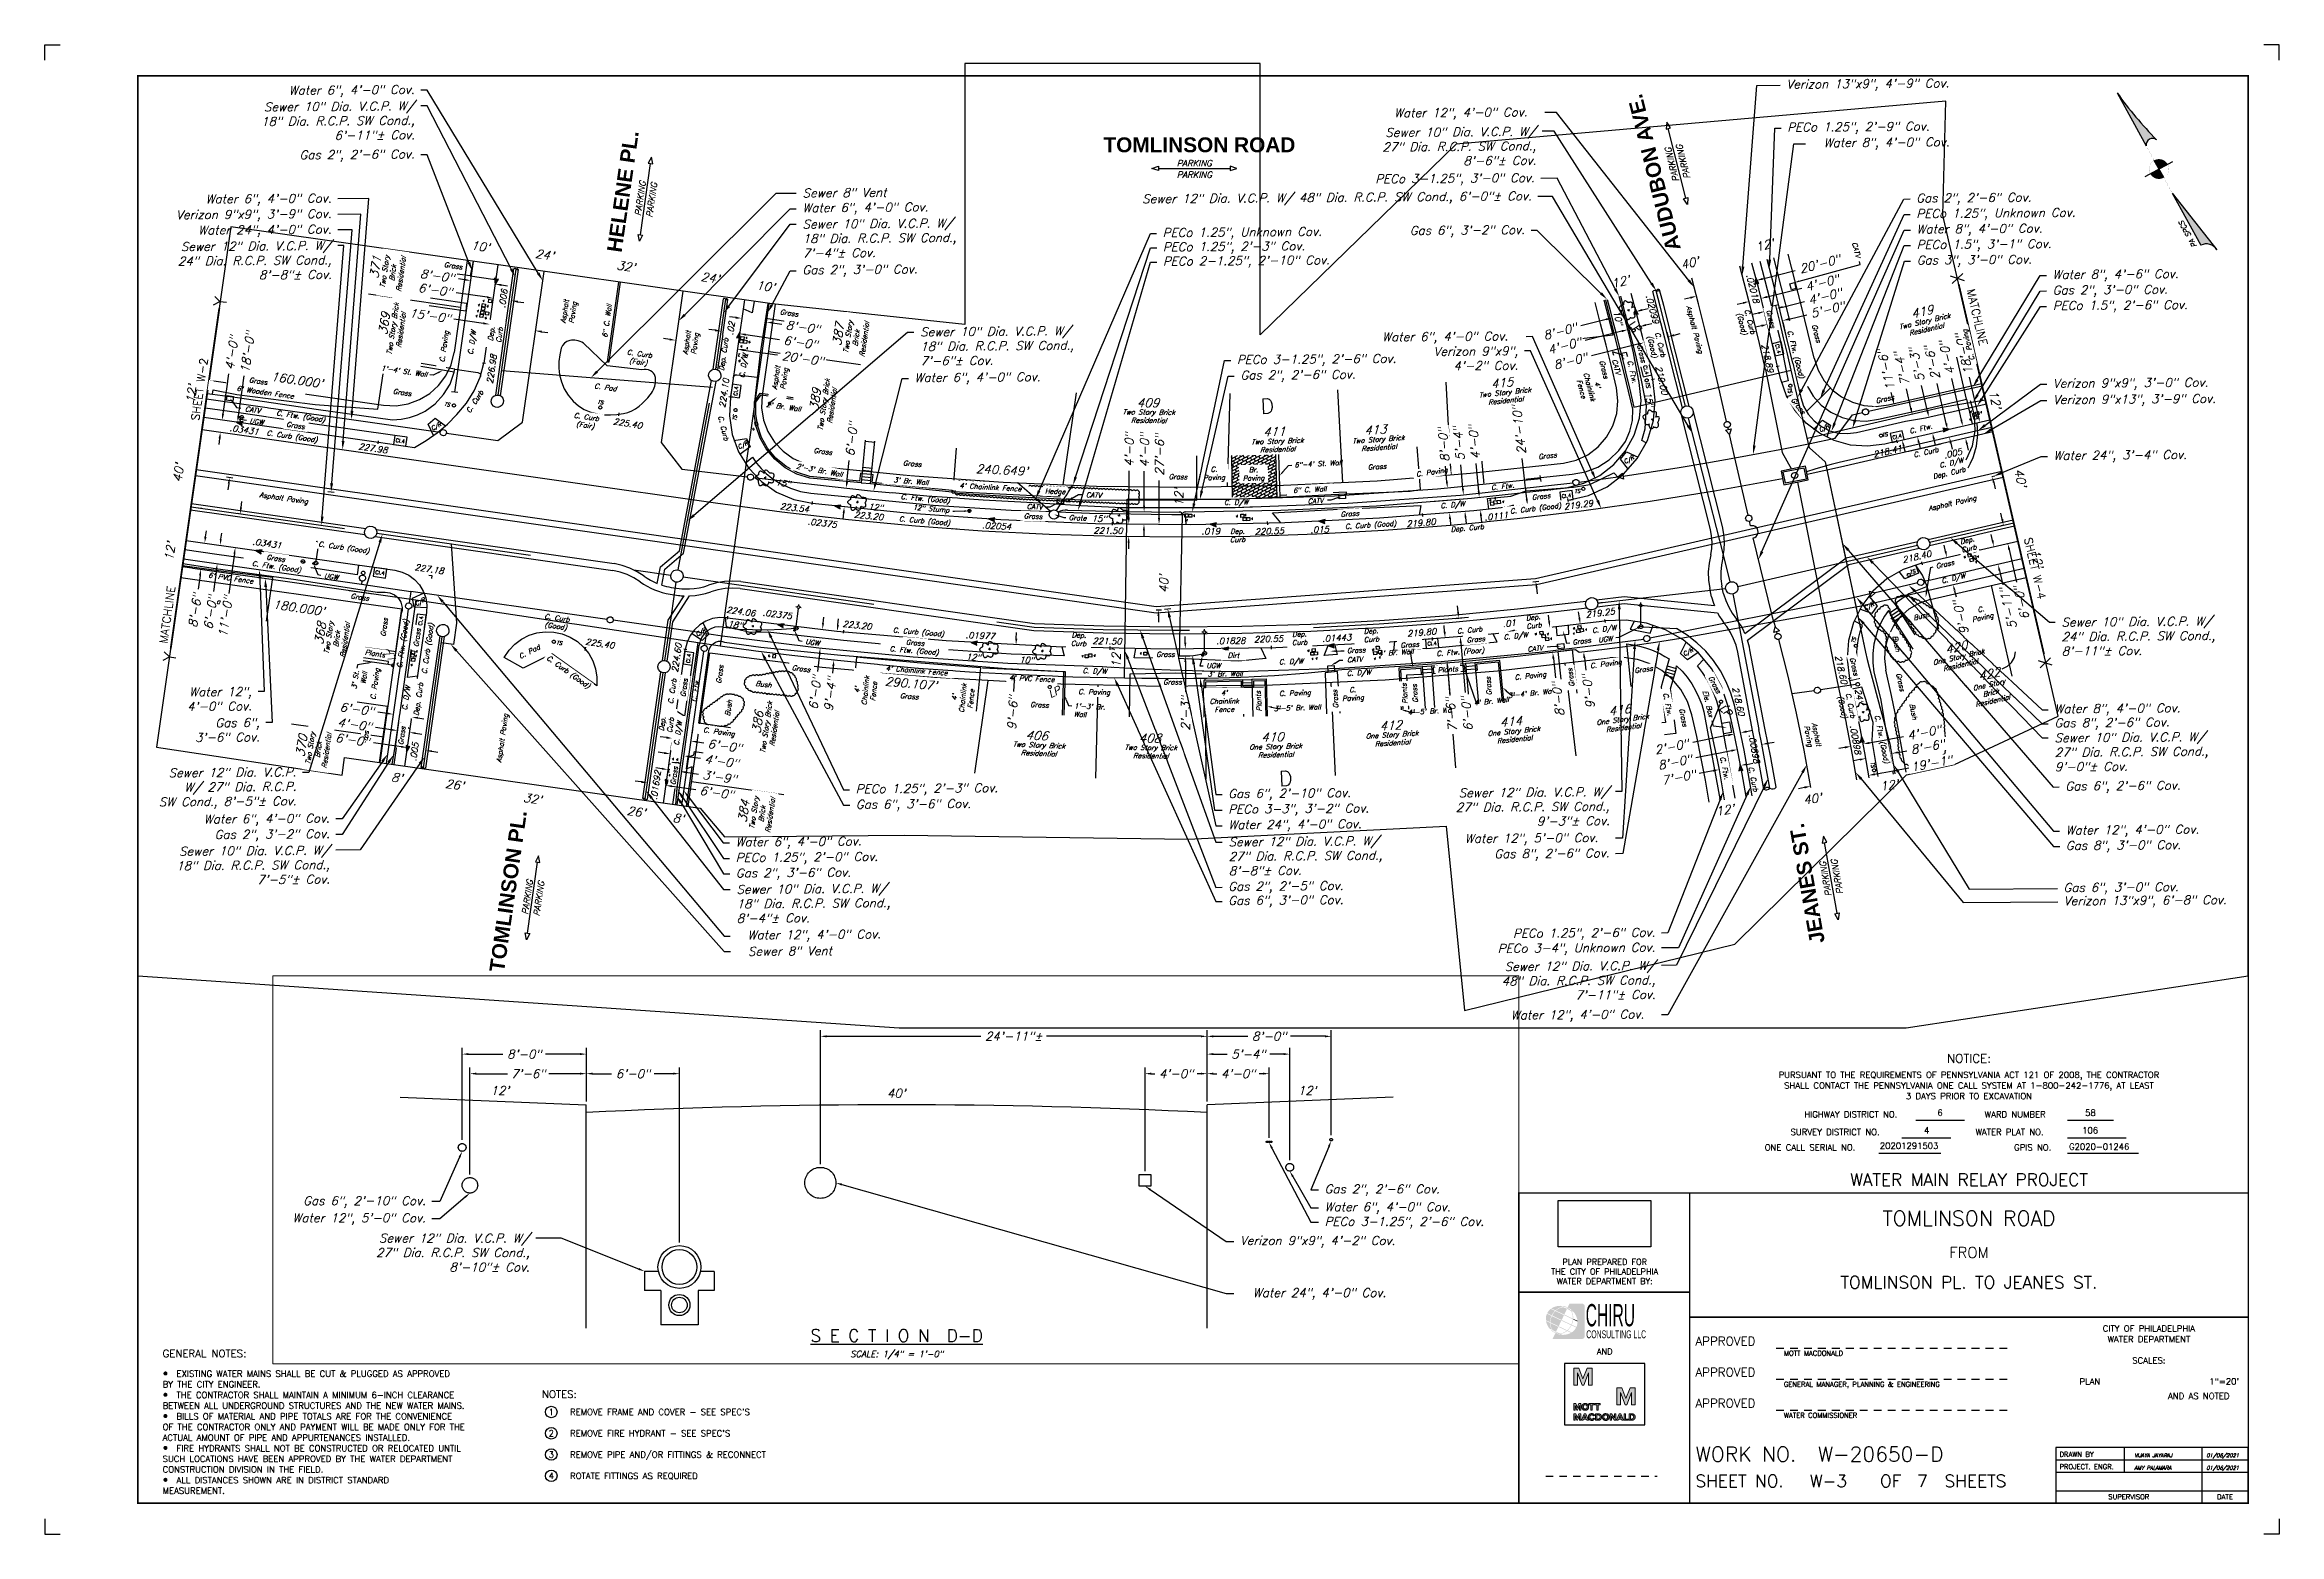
# Paper-space layout 'W3_TOMLINSON' of a CAD drawing. Header units: feet, sheet in inches. Extents: x 94.5 to 130.5, y 3.3 to 27.3.
# The model-space entities are those that its viewports show. They can reach past a viewport. Long polylines and large blocks are cut down to what shows.
import ezdxf
from ezdxf import colors
from ezdxf.entities.mleader import LeaderData, LeaderLine
from ezdxf.enums import TextEntityAlignment as Align
from ezdxf.lldxf.tags import DXFTag
from ezdxf.math import Vec2, Vec3

# ---------------------------------------------------------------- set-up
doc = ezdxf.new("R2010")
doc.units = ezdxf.units.FT
doc.header["$MEASUREMENT"] = 0
doc.header["$XCLIPFRAME"] = 2
for name, pattern in [('DASHDOT', [1, 0.5, -0.25, 0, -0.25]), ('DASHED2', [0.375, 0.25, -0.125]), ('HIDDEN2', [0.1875, 0.125, -0.0625]), ('PHANTOM', [2.5, 1.25, -0.25, 0.25, -0.25, 0.25, -0.25]), ('PWD-NGAS', [2.35, 2, -0.05, 0.1, -0.05, 0.1, -0.05]), ('PWD-SSWR', [3.3, 1.5, -0.15, 1.5, -0.15]), ('PWD-TELE', [1.5, 1, -0.05, 0.1, -0.05, 0.1, -0.05, 0.1, -0.05]), ('PWD-WATR', [2.2, 2, -0.05, 0.1, -0.05]), ('SEWERLINE', [1.525, 1.4, -0.125])]:
    doc.linetypes.add(name, pattern=pattern)
doc.layers.get('Defpoints').update_dxf_attribs({"color": 8})
for name, color, linetype in [('C-ANNO-SECTION-TXT', 1, 'Continuous'), ('C-EX-MISC', 7, 'Continuous'), ('DIMENSIONS', 7, 'Continuous'), ('EX-CONC', 7, 'Continuous'), ('EX-CURB RAMP', 7, 'Continuous'), ('EX-CURB-RAMP', 7, 'Continuous'), ('EX-CURBLINE', 4, 'Continuous'), ('EX-DIMS-OFFSETS', 2, 'Continuous'), ('EX-FENCE', 7, 'FENCELINEX'), ('EX-HOUSELINE', 1, 'Continuous'), ('EX-PARCEL', 7, 'DASHDOT'), ('EX-SPOT ELEV-CITYPLAN', 2, 'Continuous'), ('EX-STEPS', 7, 'Continuous'), ('EX-STREETSCAPE', 7, 'Continuous'), ('EX-SW FLOW ARROW', 6, 'Continuous'), ('EX-TEXT', 7, 'Continuous'), ('EX-TEXT-BLDG', 7, 'Continuous'), ('EX-TEXT-DIMS', 3, 'Continuous'), ('EX-TEXT-GAS', 51, 'Continuous'), ('EX-TEXT-GAS-W3', 51, 'Continuous'), ('EX-TEXT-PECO', 22, 'Continuous'), ('EX-TEXT-PECO-W3', 22, 'Continuous'), ('EX-TEXT-SEWER', 70, 'Continuous'), ('EX-TEXT-SEWER-W3', 70, 'Continuous'), ('EX-TEXT-STREET NAME', 1, 'Continuous'), ('EX-TEXT-STREET NAME-MRKGS', 2, 'Continuous'), ('EX-TEXT-TRAFFIC-W4', 22, 'Continuous'), ('EX-TEXT-VERIZON', 30, 'Continuous'), ('EX-TEXT-VERIZON-W3', 30, 'Continuous'), ('EX-TEXT-WATER', 151, 'Continuous'), ('EX-TEXT-WATER-W3', 151, 'Continuous'), ('EX-UTIL-GAS', 51, 'PWD-NGAS'), ('EX-UTIL-GAS-STRU', 51, 'DASHED2'), ('EX-UTIL-PECO', 22, 'PWD-TELE'), ('EX-UTIL-PECO-STRU', 22, 'DASHED2'), ('EX-UTIL-SEWER', 70, 'PWD-SSWR'), ('EX-UTIL-SEWER-STRU', 70, 'DASHED2'), ('EX-UTIL-STORM', 70, 'DASHED2'), ('EX-UTIL-STORM-STRU', 70, 'DASHED2'), ('EX-UTIL-VERIZON', 30, 'PWD-TELE'), ('EX-UTIL-VERIZON-STRU', 30, 'DASHED2'), ('EX-UTIL-WATER', 151, 'PWD-WATR'), ('EX-UTIL-WATER-STRU', 151, 'DASHED2'), ('EX-WALL', 7, 'Continuous'), ('EX_CURB RAMP TEXT', 7, 'Continuous'), ('G-HATCH', 252, 'Continuous'), ('PROF-TEXT', 7, 'Continuous'), ('SURV-DIM-WHITE', 7, 'Continuous'), ('TEXTL', 3, 'Continuous'), ('Z-APPROVED', 7, 'Continuous'), ('Z-BORDER', 1, 'Continuous'), ('Z-CHECKEDBY', 2, 'Continuous'), ('Z-LOGO', 5, 'Continuous'), ('Z-MATCHLINE', 4, 'Continuous'), ('Z-NOTES', 5, 'Continuous'), ('Z-NOTES-BLUE', 5, 'Continuous'), ('Z-NOTES-YELLOW', 2, 'Continuous'), ('Z-TITLE', 7, 'Continuous'), ('Z-Z920-G-Xrefs_Dir_Info', 7, 'Continuous')]:
    doc.layers.add(name, color=color, linetype=linetype)
doc.layers.add('Z-Z010-G-Frame', color=7, linetype='Continuous', lineweight=0)
doc.layers.add('Z-Z900-G-Non_Plot', color=5, linetype='Continuous', plot=False)
doc.styles.add('100', font='simplex.shx', dxfattribs={"oblique": 15, "height": 2})
doc.styles.add('120', font='simplex.shx', dxfattribs={"oblique": 15, "height": 2.4})
doc.styles.add('140', font='simplex.shx', dxfattribs={"oblique": 15, "height": 2.8})
doc.styles.add('175', font='simplex.shx', dxfattribs={"height": 0.00689})
doc.styles.add('200', font='simplex.shx', dxfattribs={"height": 4})
doc.styles.add('240', font='simplex.shx', dxfattribs={"height": 0.009449})
doc.styles.add('60', font='simplex.shx', dxfattribs={"oblique": 15, "height": 0.6})
doc.styles.add('80', font='simplex.shx', dxfattribs={"oblique": 15, "height": 1.6})
doc.styles.add('ARIAL', font='arialbd.ttf')
doc.styles.add('EX-100', font='simplex.shx', dxfattribs={"oblique": 15, "height": 0.1})
doc.styles.add('EX-140', font='simplex.shx', dxfattribs={"oblique": 15, "height": 0.14})
doc.styles.add('EX-80', font='simplex.shx', dxfattribs={"oblique": 15, "height": 0.08})
doc.styles.add('L240', font='simplex', dxfattribs={"height": 2.4})
doc.styles.add('L80-MS-20', font='simplex.shx', dxfattribs={"oblique": 20, "height": 1.6})
doc.styles.add('Linetypes', font='simplex.shx')
doc.styles.add('q140', font='simplex.shx', dxfattribs={"oblique": 15, "height": 0.56})
doc.styles.add('Simplex Ob', font='simplex.shx', dxfattribs={"oblique": 15})
doc.styles.get("Standard").update_dxf_attribs({"font": 'simplex.shx'})
doc.styles.add('style1', font='swissek.ttf', dxfattribs={"width": 0.25})
doc.styles.add('TEXTS', font='simplex.shx', dxfattribs={"oblique": 15, "height": 1.2})
tags = doc.linetypes.add('FENCELINEX', pattern='A,0.3,-0.03,["X",Linetypes,S=0.06,R=0,X=0,Y=-0.03],-0.065', length=0.395).pattern_tags.tags
tags[6] = DXFTag(74, 10)
doc.dimstyles.new('EX-DIMS-UTL', dxfattribs={"dimtxt": 0.14, "dimasz": 0.1, "dimexe": 0.1, "dimexo": 0, "dimgap": 0.05, "dimtad": 0, "dimdec": 0, "dimlfac": 12, "dimzin": 1, "dimdsep": 46, "dimlunit": 4, "dimtxsty": 'EX-140', "dimcen": 0.1, "dimclrd": 256, "dimclre": 256, "dimclrt": 256, "dimadec": 0, "dimazin": 0, "dimtfac": 1, "dimtdec": 0, "dimtofl": 0, "dimtmove": 0, "dimatfit": 0, "dimfxl": 1, "dimtolj": 1, "dimtzin": 0, "dimlwd": -1, "dimlwe": -1, "dimarcsym": 0})
doc.dimstyles.new('quarter scale', dxfattribs={"dimscale": 4, "dimtxt": 0.14, "dimasz": 0.1, "dimexe": 0.1, "dimexo": 0.05, "dimgap": 0.05, "dimtad": 1, "dimtih": 1, "dimtoh": 1, "dimdec": 0, "dimlfac": 12, "dimzin": 3, "dimdsep": 46, "dimlunit": 3, "dimtxsty": 'q140', "dimcen": 0.05, "dimadec": 0, "dimazin": 0, "dimtfac": 1, "dimtdec": 0, "dimtofl": 0, "dimtmove": 0, "dimatfit": 3, "dimfxl": 1, "dimtolj": 1, "dimtzin": 0, "dimarcsym": 0})
picture_1 = doc.add_image_def('image1.tiff', size_in_pixel=(1700, 1056))

# ---------------------------------------------------------------- blocks, each defined once
blk = doc.blocks.new('PHILLYTBLOCK')
at = {"layer": 'Z-APPROVED', "color": 5, "linetype": 'HIDDEN2'}
for points in [[(27.893, 2.5), (31.693, 2.5)], [(27.893, 2), (31.693, 2)]]:
    blk.add_lwpolyline(points, dxfattribs=at)
at = {"layer": 'Z-BORDER', "color": 7}
for points in [[(0, 23.75), (0, 24), (0.25, 24)], [(36, 23.75), (36, 24), (35.75, 24)], [(0, 0.25), (0, 0), (0.25, 0)], [(36, 0.25), (36, 0), (35.75, 0)]]:
    blk.add_lwpolyline(points, dxfattribs=at)
at = {"layer": 'Z-BORDER', "const_width": 0.025}
blk.add_lwpolyline([(1.5, 0.5), (35.5, 0.5), (35.5, 23.5), (1.5, 23.5)], close=True, dxfattribs=at)
at = {"layer": 'Z-TITLE', "color": 5}
for points in [[(30.142, 6.672), (30.928, 6.672)], [(32.587, 6.672), (33.328, 6.672)], [(29.548, 6.14), (30.549, 6.14)], [(29.92, 6.388), (30.706, 6.388)], [(32.587, 6.388), (33.532, 6.388)], [(32.587, 6.14), (33.732, 6.14)], [(32.4, 1.2), (35.5, 1.2)], [(33.5, 1.4), (33.5, 1)], [(34.75, 1.4), (34.75, 0.5)], [(32.4, 1), (35.5, 1)], [(32.4, 0.7), (35.5, 0.7)]]:
    blk.add_lwpolyline(points, dxfattribs=at)
at = {"layer": 'Z-TITLE', "color": 1, "const_width": 0.025}
for points in [[(26.5, 5.5), (23.75, 5.5), (23.75, 0.5)], [(26.5, 3.9), (23.75, 3.9)], [(26.5, 3.5), (35.5, 3.5)]]:
    blk.add_lwpolyline(points, dxfattribs=at)
blk.add_lwpolyline([(26.5, 0.5), (35.5, 0.5), (35.5, 5.5), (26.5, 5.5)], close=True, dxfattribs=at)
at = {"layer": 'Z-TITLE', "color": 5, "linetype": 'HIDDEN2'}
blk.add_lwpolyline([(27.893, 3), (31.693, 3)], dxfattribs=at)
at = {"layer": 'Z-TITLE', "color": 5}
blk.add_lwpolyline([(32.4, 0.5), (35.5, 0.5), (35.5, 1.4), (32.4, 1.4)], close=True, dxfattribs=at)
at = {"layer": 'Z-APPROVED', "color": 4, "style": '140'}
for p in [(26.594, 2.5), (26.594, 2)]:
    blk.add_text('APPROVED', height=0.14, dxfattribs=at).set_placement(p, align=Align.BOTTOM_LEFT)
at = {"layer": 'Z-APPROVED', "color": 2, "style": '80'}
for s, p in [('GENERAL MANAGER, PLANNING & ENGINEERING', (28.018, 2.458)), ('WATER COMMISSIONER', (28.018, 1.958))]:
    blk.add_text(s, height=0.08, dxfattribs=at).set_placement(p, align=Align.TOP_LEFT)
at = {"layer": 'Z-NOTES', "color": 4, "style": '240'}
blk.add_attdef('WORKNO', text='', height=0.24, dxfattribs=at).set_placement((28.564, 1.1), align=Align.BOTTOM_LEFT)
at = {"layer": 'Z-NOTES-BLUE', "color": 4, "style": '140'}
blk.add_attdef('XXSHEETS', text='', height=0.15, dxfattribs=at).set_placement((32.143, 1.13), align=Align.BOTTOM_RIGHT)
at = {"layer": 'Z-TITLE', "color": 5}
for s, height, style, p in [('NOTICE:', 0.14, '140', (31, 7.556)), ('PURSUANT TO THE REQUIREMENTS OF PENNSYLVANIA ACT 121 OF 2008, THE CONTRACTOR', 0.1, '100', (31, 7.323)), ('SHALL CONTACT THE PENNSYLVANIA ONE CALL SYSTEM AT 1-800-242-1776, AT LEAST', 0.1, '100', (31, 7.151)), ('3 DAYS PRIOR TO EXCAVATION', 0.1, '100', (31, 6.98))]:
    blk.add_text(s, height=height, dxfattribs=dict(at, style=style)).set_placement(p, align=Align.BOTTOM_CENTER)
at = {"layer": 'Z-TITLE', "color": 5, "style": '100'}
for s, p in [('SURVEY DISTRICT NO.', (28.126, 6.431)), ('HIGHWAY DISTRICT NO.', (28.347, 6.715)), ('WATER PLAT NO.', (31.106, 6.431)), ('WARD NUMBER', (31.255, 6.715)), ('ONE CALL SERIAL NO.', (27.709, 6.183)), ('GPIS NO.', (31.727, 6.183)), ('PLAN', (32.781, 2.412))]:
    blk.add_text(s, height=0.1, dxfattribs=at).set_placement(p)
at = {"layer": 'Z-TITLE', "color": 1, "style": '175'}
blk.add_text('FROM', height=0.175, dxfattribs=at).set_placement((31, 4.4), align=Align.BOTTOM_CENTER)
at = {"layer": 'Z-TITLE', "color": 5, "style": '100'}
for s, p in [('CITY OF PHILADELPHIA', (33.899, 3.366)), ('WATER DEPARTMENT', (33.899, 3.194)), ('SCALES:', (33.899, 2.851))]:
    blk.add_text(s, height=0.1, dxfattribs=at).set_placement(p, align=Align.TOP_CENTER)
at = {"layer": 'Z-TITLE', "color": 4}
for s, height, style, p in [('APPROVED', 0.14, '140', (26.594, 3)), ('WORK NO.', 0.24, '240', (26.594, 1.1)), ('SHEET NO.', 0.2, '200', (26.594, 0.7)), ('OF', 0.2, '200', (29.568, 0.7)), ('SHEETS', 0.2, '200', (30.607, 0.7))]:
    blk.add_text(s, height=height, dxfattribs=dict(at, style=style)).set_placement(p, align=Align.BOTTOM_LEFT)
at = {"layer": 'Z-TITLE', "color": 2, "style": '80'}
blk.add_text('MOTT MACDONALD', height=0.08, dxfattribs=at).set_placement((28.018, 2.958), align=Align.TOP_LEFT)
for s, p in [('DRAWN BY', (32.459, 1.226)), ('PROJECT. ENGR.', (32.459, 1.026))]:
    blk.add_text(s, height=0.08, dxfattribs=at).set_placement(p, align=Align.BOTTOM_LEFT)
for s, p in [('SUPERVISOR', (33.575, 0.54)), ('DATE', (35.125, 0.54))]:
    blk.add_text(s, height=0.08, dxfattribs=at).set_placement(p, align=Align.BOTTOM_CENTER)
at = {"layer": 'Z-TITLE', "color": 5, "style": '100'}
for tag, p in [('HNO', (30.535, 6.712)), ('WNO', (32.957, 6.712)), ('SNO', (30.313, 6.428)), ('WPNO', (33.038, 6.428)), ('CALLTICKET', (30.01, 6.18))]:
    blk.add_attdef(tag, text='', height=0.1, dxfattribs=at).set_placement(p, align=Align.BOTTOM_CENTER)
at = {"layer": 'Z-TITLE', "color": 1}
for tag, height, style, p in [('PROJECTTITLE', 0.2, '200', (31, 5.741)), ('ANYSTREET', 0.24, '240', (31, 4.9)), ('1STTO2ND', 0.2, '200', (31, 3.9))]:
    blk.add_attdef(tag, text='', height=height, dxfattribs=dict(at, style=style)).set_placement(p, align=Align.BOTTOM_CENTER)
at = {"layer": 'Z-TITLE', "color": 5, "style": '100'}
for tag, p in [('PROFILE', (33.343, 2.186)), ('HORZSCALE', (35.352, 2.193)), ('PLANSCALE', (35.352, 2.412)), ('VERTSCALE', (35.352, 1.984))]:
    blk.add_attdef(tag, text='', height=0.1, dxfattribs=at).set_placement(p, align=Align.RIGHT)
at = {"layer": 'Z-TITLE', "color": 4, "style": '200'}
for tag, p in [('SHEETNO', (28.436, 0.7)), ('TOTALSHEETS', (30.163, 0.7))]:
    blk.add_attdef(tag, text='', height=0.2, dxfattribs=at).set_placement(p, align=Align.BOTTOM_LEFT)
blk = doc.blocks.new('DCHECKER')
at = {"layer": 'Z-CHECKEDBY', "style": '60', "oblique": 15}
for tag, p in [('DRAWN', (1.265, -0.178)), ('CHECKED', (1.265, -0.378)), ('DRAWDATE', (2.515, -0.178)), ('CHECKDATE', (2.515, -0.378))]:
    blk.add_attdef(tag, text='', height=0.06, dxfattribs=at).set_placement(p, align=Align.BOTTOM_LEFT)
blk = doc.blocks.new('Logo_Mott MacDonald')
at = {"layer": 'Z-Z010-G-Frame'}
h = blk.add_hatch(color=256, dxfattribs=at)
h.set_gradient(color1=(0, 0, 1), color2=(0, 0, 1), tint=0.04)
h.paths.add_polyline_path([(5.08, -3.26), (3.26, -3.26), (3.26, -9.36), (4.56, -9.36), (4.56, -4.96), (6.28, -9.36), (6.84, -9.36), (8.56, -4.96), (8.56, -9.36), (9.86, -9.36), (9.86, -3.26), (8.04, -3.26), (6.56, -7.07)])
h.paths.add_polyline_path([(18.66, -16.44), (19.96, -16.44), (19.96, -12.05), (21.68, -16.44), (22.24, -16.44), (23.96, -12.05), (23.96, -16.44), (25.26, -16.44), (25.26, -10.35), (23.44, -10.35), (21.96, -14.16), (20.48, -10.35), (18.66, -10.35)])
h.paths.add_polyline_path([(3.26, -16), (3.26, -18.34), (3.76, -18.34), (3.76, -16.65), (4.42, -18.34), (4.64, -18.34), (5.3, -16.65), (5.3, -18.34), (5.8, -18.34), (5.8, -16), (5.1, -16), (4.53, -17.46), (3.96, -16)])
h.paths.add_polyline_path([(6.98, -16.02), (6.86, -16.06), (6.76, -16.11), (6.66, -16.17), (6.57, -16.24), (6.49, -16.31), (6.41, -16.4), (6.34, -16.49), (6.29, -16.59), (6.24, -16.69), (6.2, -16.81), (6.17, -16.92), (6.16, -17.05), (6.15, -17.17), (6.16, -17.3), (6.17, -17.42), (6.2, -17.54), (6.24, -17.65), (6.29, -17.76), (6.34, -17.86), (6.41, -17.95), (6.49, -18.03), (6.57, -18.11), (6.66, -18.18), (6.76, -18.24), (6.86, -18.29), (6.98, -18.33), (7.09, -18.36), (7.21, -18.38), (7.34, -18.38), (7.47, -18.38), (7.6, -18.37), (7.71, -18.34), (7.83, -18.31), (7.94, -18.26), (8.04, -18.21), (8.13, -18.14), (8.22, -18.07), (8.3, -17.99), (8.37, -17.9), (8.43, -17.81), (8.48, -17.71), (8.53, -17.6), (8.56, -17.48), (8.58, -17.36), (8.59, -17.24), (8.59, -17.11), (8.58, -16.98), (8.56, -16.86), (8.53, -16.75), (8.48, -16.64), (8.43, -16.54), (8.37, -16.44), (8.3, -16.36), (8.22, -16.27), (8.13, -16.2), (8.04, -16.14), (7.94, -16.09), (7.83, -16.04), (7.71, -16.01), (7.6, -15.98), (7.47, -15.97), (7.34, -15.96), (7.21, -15.97), (7.09, -15.99)])
h.paths.add_polyline_path([(7.17, -16.43), (7.24, -16.42), (7.32, -16.41), (7.39, -16.41), (7.47, -16.41), (7.54, -16.42), (7.61, -16.44), (7.68, -16.47), (7.74, -16.5), (7.8, -16.54), (7.85, -16.58), (7.9, -16.63), (7.94, -16.69), (7.98, -16.74), (8.01, -16.81), (8.03, -16.87), (8.06, -16.94), (8.07, -17.02), (8.08, -17.09), (8.08, -17.17), (8.08, -17.25), (8.07, -17.33), (8.06, -17.4), (8.03, -17.47), (8.01, -17.54), (7.98, -17.6), (7.94, -17.66), (7.9, -17.71), (7.85, -17.76), (7.8, -17.81), (7.74, -17.85), (7.68, -17.88), (7.61, -17.9), (7.54, -17.92), (7.47, -17.94), (7.39, -17.94), (7.32, -17.94), (7.24, -17.93), (7.17, -17.91), (7.1, -17.89), (7.04, -17.86), (6.98, -17.83), (6.92, -17.79), (6.87, -17.74), (6.83, -17.69), (6.79, -17.63), (6.75, -17.57), (6.72, -17.51), (6.7, -17.44), (6.68, -17.37), (6.67, -17.29), (6.66, -17.21), (6.66, -17.13), (6.67, -17.06), (6.68, -16.98), (6.7, -16.91), (6.72, -16.84), (6.75, -16.77), (6.79, -16.71), (6.83, -16.66), (6.87, -16.61), (6.92, -16.56), (6.98, -16.52), (7.04, -16.48), (7.1, -16.46)], flags=16)
h.paths.add_polyline_path([(8.7, -16), (8.7, -16.44), (9.39, -16.44), (9.39, -18.34), (9.89, -18.34), (9.89, -16.44), (10.57, -16.44), (10.57, -16)])
h.paths.add_polyline_path([(10.84, -16), (10.84, -16.44), (11.53, -16.44), (11.53, -18.34), (12.03, -18.34), (12.03, -16.44), (12.71, -16.44), (12.71, -16)])
h.paths.add_polyline_path([(3.26, -19.62), (3.26, -21.96), (3.76, -21.96), (3.76, -20.28), (4.42, -21.96), (4.64, -21.96), (5.3, -20.28), (5.3, -21.96), (5.8, -21.96), (5.8, -19.62), (5.1, -19.62), (4.53, -21.09), (3.96, -19.62)])
h.paths.add_polyline_path([(6.07, -21.96), (6.63, -21.96), (6.78, -21.57), (7.78, -21.57), (7.93, -21.96), (8.49, -21.96), (7.59, -19.62), (6.97, -19.62)])
h.paths.add_polyline_path([(6.91, -21.13), (7.28, -20.12), (7.64, -21.13)], flags=16)
h.paths.add_polyline_path([(8.63, -20.23), (8.58, -20.33), (8.55, -20.44), (8.52, -20.55), (8.5, -20.67), (8.5, -20.8), (8.5, -20.92), (8.52, -21.03), (8.55, -21.15), (8.58, -21.25), (8.63, -21.36), (8.68, -21.45), (8.74, -21.54), (8.81, -21.62), (8.89, -21.7), (8.97, -21.76), (9.06, -21.82), (9.16, -21.87), (9.26, -21.92), (9.37, -21.95), (9.48, -21.98), (9.59, -22), (9.71, -22), (9.81, -22), (9.89, -22), (9.97, -21.99), (10.05, -21.97), (10.12, -21.95), (10.19, -21.92), (10.25, -21.89), (10.31, -21.86), (10.37, -21.83), (10.42, -21.79), (10.47, -21.74), (10.52, -21.7), (10.56, -21.66), (10.6, -21.61), (10.64, -21.56), (10.67, -21.51), (10.71, -21.46), (10.72, -21.43), (10.7, -21.42), (10.68, -21.41), (10.65, -21.4), (10.62, -21.38), (10.59, -21.37), (10.56, -21.35), (10.52, -21.33), (10.48, -21.31), (10.45, -21.3), (10.41, -21.28), (10.38, -21.26), (10.35, -21.25), (10.3, -21.22), (10.29, -21.23), (10.28, -21.26), (10.26, -21.29), (10.23, -21.32), (10.21, -21.35), (10.18, -21.38), (10.15, -21.4), (10.12, -21.43), (10.09, -21.45), (10.06, -21.47), (10.03, -21.49), (9.99, -21.51), (9.95, -21.53), (9.92, -21.54), (9.88, -21.55), (9.84, -21.56), (9.8, -21.56), (9.76, -21.56), (9.69, -21.56), (9.62, -21.55), (9.55, -21.54), (9.49, -21.52), (9.42, -21.49), (9.37, -21.46), (9.31, -21.42), (9.26, -21.38), (9.21, -21.34), (9.17, -21.29), (9.13, -21.23), (9.1, -21.17), (9.07, -21.11), (9.05, -21.05), (9.03, -20.98), (9.02, -20.91), (9.01, -20.83), (9.01, -20.76), (9.02, -20.68), (9.03, -20.61), (9.05, -20.54), (9.07, -20.48), (9.1, -20.42), (9.13, -20.36), (9.17, -20.3), (9.21, -20.25), (9.26, -20.21), (9.31, -20.17), (9.37, -20.13), (9.42, -20.1), (9.49, -20.07), (9.55, -20.05), (9.62, -20.04), (9.69, -20.03), (9.76, -20.03), (9.8, -20.03), (9.84, -20.03), (9.88, -20.04), (9.92, -20.05), (9.95, -20.06), (9.99, -20.08), (10.03, -20.1), (10.06, -20.12), (10.09, -20.14), (10.12, -20.16), (10.15, -20.19), (10.18, -20.21), (10.21, -20.24), (10.23, -20.27), (10.26, -20.3), (10.28, -20.33), (10.29, -20.36), (10.3, -20.37), (10.33, -20.35), (10.35, -20.34), (10.38, -20.33), (10.41, -20.31), (10.45, -20.29), (10.48, -20.28), (10.52, -20.26), (10.56, -20.24), (10.59, -20.22), (10.62, -20.21), (10.65, -20.19), (10.68, -20.18), (10.72, -20.16), (10.71, -20.13), (10.67, -20.08), (10.64, -20.03), (10.6, -19.98), (10.56, -19.93), (10.52, -19.88), (10.47, -19.84), (10.42, -19.8), (10.37, -19.76), (10.31, -19.73), (10.25, -19.69), (10.19, -19.67), (10.12, -19.64), (10.05, -19.62), (9.97, -19.6), (9.89, -19.59), (9.81, -19.59), (9.71, -19.59), (9.59, -19.59), (9.48, -19.61), (9.37, -19.64), (9.26, -19.67), (9.16, -19.71), (9.06, -19.77), (8.97, -19.83), (8.89, -19.89), (8.81, -19.97), (8.74, -20.05), (8.68, -20.14)])
h.paths.add_polyline_path([(11.99, -21.96), (11.97, -21.96), (11.96, -21.96), (11.95, -21.96), (11.94, -21.96), (11.92, -21.96), (11.91, -21.96), (11.89, -21.96), (11.87, -21.96), (11.83, -21.96), (11.79, -21.96), (11.74, -21.96), (11.69, -21.96), (11.64, -21.96), (11.59, -21.96), (11.48, -21.96), (11.43, -21.96), (11.37, -21.96), (11.32, -21.96), (11.28, -21.96), (11.23, -21.96), (11.19, -21.96), (11.17, -21.96), (11.15, -21.96), (11.14, -21.96), (11.12, -21.96), (11.11, -21.96), (11.1, -21.96), (11.09, -21.96), (11.08, -21.96), (11.07, -21.96), (11.06, -21.96), (11.06, -21.96), (11.06, -21.96), (11.06, -21.96), (11.06, -21.96), (11.06, -21.96), (11.06, -21.95), (11.06, -21.95), (11.06, -21.94), (11.06, -21.92), (11.06, -21.9), (11.06, -21.87), (11.06, -21.84), (11.06, -21.81), (11.06, -21.77), (11.06, -21.73), (11.06, -21.69), (11.06, -21.64), (11.06, -21.59), (11.06, -21.53), (11.06, -21.48), (11.06, -21.42), (11.06, -21.36), (11.06, -21.3), (11.06, -21.24), (11.06, -21.17), (11.06, -21.04), (11.06, -20.9), (11.06, -20.63), (11.06, -20.49), (11.06, -20.36), (11.06, -20.3), (11.06, -20.24), (11.06, -20.18), (11.06, -20.12), (11.06, -20.06), (11.06, -20.01), (11.06, -19.96), (11.06, -19.91), (11.06, -19.86), (11.06, -19.82), (11.06, -19.78), (11.06, -19.75), (11.06, -19.72), (11.06, -19.69), (11.06, -19.67), (11.06, -19.65), (11.06, -19.64), (11.06, -19.64), (11.06, -19.63), (11.06, -19.63), (11.06, -19.62), (11.06, -19.62), (11.08, -19.62), (11.09, -19.62), (11.1, -19.62), (11.12, -19.62), (11.13, -19.62), (11.15, -19.62), (11.17, -19.62), (11.2, -19.62), (11.25, -19.62), (11.29, -19.62), (11.34, -19.62), (11.39, -19.62), (11.5, -19.62), (11.61, -19.62), (11.66, -19.62), (11.71, -19.62), (11.76, -19.62), (11.8, -19.62), (11.85, -19.62), (11.88, -19.62), (11.9, -19.62), (11.92, -19.62), (11.93, -19.62), (11.94, -19.62), (11.95, -19.62), (11.96, -19.62), (11.97, -19.62), (11.98, -19.62), (11.98, -19.62), (11.98, -19.62), (11.98, -19.62), (12, -19.62), (12.05, -19.62), (12.13, -19.63), (12.22, -19.64), (12.29, -19.65), (12.37, -19.67), (12.44, -19.69), (12.51, -19.72), (12.58, -19.75), (12.65, -19.78), (12.71, -19.82), (12.77, -19.86), (12.83, -19.9), (12.88, -19.94), (12.93, -19.99), (12.97, -20.05), (13.02, -20.1), (13.04, -20.13), (13.06, -20.16), (13.07, -20.19), (13.09, -20.22), (13.11, -20.25), (13.12, -20.29), (13.14, -20.32), (13.15, -20.35), (13.16, -20.39), (13.17, -20.42), (13.18, -20.46), (13.19, -20.5), (13.2, -20.53), (13.21, -20.57), (13.21, -20.61), (13.22, -20.65), (13.22, -20.69), (13.22, -20.73), (13.22, -20.77), (13.22, -20.81), (13.22, -20.85), (13.22, -20.89), (13.22, -20.93), (13.21, -20.97), (13.21, -21.01), (13.2, -21.05), (13.19, -21.08), (13.18, -21.12), (13.18, -21.16), (13.16, -21.19), (13.15, -21.23), (13.14, -21.26), (13.13, -21.29), (13.11, -21.33), (13.09, -21.36), (13.08, -21.39), (13.06, -21.42), (13.04, -21.45), (13.01, -21.5), (12.96, -21.56), (12.91, -21.61), (12.86, -21.66), (12.8, -21.71), (12.75, -21.75), (12.69, -21.79), (12.62, -21.82), (12.56, -21.85), (12.49, -21.88), (12.42, -21.9), (12.34, -21.92), (12.26, -21.94), (12.19, -21.95), (12.1, -21.96), (12.02, -21.96)])
h.paths.add_polyline_path([(11.56, -21.5), (11.56, -21.48), (11.56, -21.46), (11.56, -21.44), (11.56, -21.41), (11.56, -21.39), (11.56, -21.36), (11.56, -21.33), (11.56, -21.27), (11.56, -21.2), (11.56, -21.13), (11.56, -21.05), (11.56, -20.96), (11.56, -20.79), (11.56, -20.62), (11.56, -20.54), (11.56, -20.46), (11.56, -20.39), (11.56, -20.32), (11.56, -20.25), (11.56, -20.22), (11.56, -20.2), (11.56, -20.17), (11.56, -20.15), (11.56, -20.13), (11.56, -20.11), (11.56, -20.08), (11.56, -20.07), (11.56, -20.06), (11.58, -20.06), (11.6, -20.06), (11.62, -20.06), (11.64, -20.06), (11.68, -20.06), (11.73, -20.06), (11.83, -20.06), (11.88, -20.06), (11.92, -20.06), (11.94, -20.06), (11.97, -20.06), (11.98, -20.06), (11.99, -20.06), (11.99, -20.06), (12.01, -20.06), (12.07, -20.07), (12.12, -20.07), (12.17, -20.08), (12.22, -20.09), (12.27, -20.11), (12.31, -20.12), (12.35, -20.14), (12.39, -20.16), (12.43, -20.18), (12.46, -20.21), (12.49, -20.24), (12.52, -20.27), (12.55, -20.3), (12.58, -20.33), (12.6, -20.37), (12.62, -20.4), (12.64, -20.44), (12.66, -20.48), (12.67, -20.52), (12.69, -20.56), (12.7, -20.61), (12.71, -20.65), (12.71, -20.7), (12.71, -20.74), (12.72, -20.79), (12.71, -20.84), (12.71, -20.88), (12.71, -20.93), (12.7, -20.97), (12.69, -21.02), (12.67, -21.06), (12.66, -21.1), (12.64, -21.14), (12.62, -21.18), (12.6, -21.21), (12.57, -21.25), (12.55, -21.28), (12.52, -21.31), (12.49, -21.34), (12.45, -21.37), (12.42, -21.4), (12.38, -21.42), (12.34, -21.44), (12.3, -21.46), (12.26, -21.48), (12.21, -21.49), (12.17, -21.51), (12.12, -21.51), (12.07, -21.52), (12.02, -21.52), (11.99, -21.52), (11.96, -21.52), (11.93, -21.52), (11.92, -21.52), (11.88, -21.52), (11.83, -21.52), (11.73, -21.52), (11.68, -21.52), (11.64, -21.52), (11.62, -21.52), (11.6, -21.52), (11.58, -21.52), (11.56, -21.52)], flags=16)
h.paths.add_polyline_path([(13.51, -20.54), (13.5, -20.67), (13.49, -20.8), (13.5, -20.92), (13.51, -21.05), (13.54, -21.16), (13.58, -21.27), (13.63, -21.38), (13.69, -21.48), (13.75, -21.57), (13.83, -21.65), (13.91, -21.73), (14, -21.8), (14.1, -21.86), (14.2, -21.91), (14.32, -21.95), (14.43, -21.98), (14.56, -22), (14.68, -22), (14.81, -22), (14.94, -21.99), (15.06, -21.96), (15.17, -21.93), (15.28, -21.88), (15.38, -21.83), (15.47, -21.77), (15.56, -21.69), (15.64, -21.61), (15.71, -21.53), (15.77, -21.43), (15.82, -21.33), (15.87, -21.22), (15.9, -21.11), (15.92, -20.98), (15.93, -20.86), (15.93, -20.73), (15.92, -20.61), (15.9, -20.48), (15.87, -20.37), (15.82, -20.26), (15.77, -20.16), (15.71, -20.06), (15.64, -19.98), (15.56, -19.9), (15.47, -19.82), (15.38, -19.76), (15.28, -19.71), (15.17, -19.66), (15.06, -19.63), (14.94, -19.6), (14.81, -19.59), (14.68, -19.59), (14.56, -19.59), (14.43, -19.61), (14.32, -19.64), (14.2, -19.68), (14.1, -19.73), (14, -19.79), (13.91, -19.86), (13.83, -19.94), (13.75, -20.02), (13.69, -20.11), (13.63, -20.21), (13.58, -20.32), (13.54, -20.43)])
h.paths.add_polyline_path([(14.02, -20.6), (14.04, -20.53), (14.06, -20.46), (14.09, -20.4), (14.13, -20.34), (14.17, -20.28), (14.21, -20.23), (14.26, -20.18), (14.32, -20.14), (14.38, -20.11), (14.44, -20.08), (14.51, -20.05), (14.58, -20.04), (14.66, -20.03), (14.74, -20.03), (14.81, -20.03), (14.89, -20.05), (14.95, -20.06), (15.02, -20.09), (15.08, -20.12), (15.14, -20.16), (15.19, -20.2), (15.24, -20.25), (15.28, -20.31), (15.32, -20.36), (15.35, -20.43), (15.38, -20.49), (15.4, -20.56), (15.41, -20.64), (15.42, -20.72), (15.42, -20.8), (15.42, -20.87), (15.41, -20.95), (15.4, -21.02), (15.38, -21.09), (15.35, -21.16), (15.32, -21.22), (15.28, -21.28), (15.24, -21.34), (15.19, -21.38), (15.14, -21.43), (15.08, -21.47), (15.02, -21.5), (14.95, -21.53), (14.89, -21.54), (14.81, -21.56), (14.74, -21.56), (14.66, -21.56), (14.58, -21.55), (14.51, -21.54), (14.44, -21.51), (14.38, -21.48), (14.32, -21.45), (14.26, -21.41), (14.21, -21.36), (14.17, -21.31), (14.13, -21.25), (14.09, -21.19), (14.06, -21.13), (14.04, -21.06), (14.02, -20.99), (14.01, -20.91), (14, -20.83), (14, -20.75), (14.01, -20.68)], flags=16)
h.paths.add_polyline_path([(16.79, -19.62), (16.28, -19.62), (16.28, -21.96), (16.77, -21.96), (16.77, -20.44), (17.89, -21.96), (18.37, -21.96), (18.37, -19.62), (17.87, -19.62), (17.87, -21.09)])
h.paths.add_polyline_path([(18.64, -21.96), (19.2, -21.96), (19.35, -21.57), (20.35, -21.57), (20.5, -21.96), (21.06, -21.96), (20.16, -19.62), (19.54, -19.62)])
h.paths.add_polyline_path([(19.85, -20.12), (20.22, -21.13), (19.49, -21.13)], flags=16)
h.paths.add_polyline_path([(21.84, -19.62), (21.33, -19.62), (21.33, -21.96), (22.83, -21.96), (22.83, -21.52), (21.84, -21.52)])
h.paths.add_polyline_path([(24.03, -21.96), (24.01, -21.96), (24, -21.96), (23.99, -21.96), (23.98, -21.96), (23.96, -21.96), (23.95, -21.96), (23.93, -21.96), (23.91, -21.96), (23.87, -21.96), (23.83, -21.96), (23.78, -21.96), (23.73, -21.96), (23.68, -21.96), (23.63, -21.96), (23.52, -21.96), (23.46, -21.96), (23.41, -21.96), (23.36, -21.96), (23.31, -21.96), (23.27, -21.96), (23.23, -21.96), (23.21, -21.96), (23.19, -21.96), (23.17, -21.96), (23.16, -21.96), (23.15, -21.96), (23.13, -21.96), (23.12, -21.96), (23.11, -21.96), (23.11, -21.96), (23.1, -21.96), (23.1, -21.96), (23.1, -21.96), (23.1, -21.96), (23.1, -21.96), (23.1, -21.96), (23.1, -21.95), (23.1, -21.95), (23.1, -21.94), (23.1, -21.92), (23.1, -21.9), (23.1, -21.87), (23.1, -21.84), (23.1, -21.81), (23.1, -21.77), (23.1, -21.73), (23.1, -21.69), (23.1, -21.64), (23.1, -21.59), (23.1, -21.53), (23.1, -21.48), (23.1, -21.42), (23.1, -21.36), (23.1, -21.3), (23.1, -21.24), (23.1, -21.17), (23.1, -21.04), (23.1, -20.9), (23.1, -20.63), (23.1, -20.49), (23.1, -20.36), (23.1, -20.3), (23.1, -20.24), (23.1, -20.18), (23.1, -20.12), (23.1, -20.06), (23.1, -20.01), (23.1, -19.96), (23.1, -19.91), (23.1, -19.86), (23.1, -19.82), (23.1, -19.78), (23.1, -19.75), (23.1, -19.72), (23.1, -19.69), (23.1, -19.67), (23.1, -19.65), (23.1, -19.64), (23.1, -19.64), (23.1, -19.63), (23.1, -19.63), (23.1, -19.62), (23.1, -19.62), (23.12, -19.62), (23.13, -19.62), (23.14, -19.62), (23.16, -19.62), (23.17, -19.62), (23.19, -19.62), (23.2, -19.62), (23.24, -19.62), (23.29, -19.62), (23.33, -19.62), (23.38, -19.62), (23.43, -19.62), (23.54, -19.62), (23.65, -19.62), (23.7, -19.62), (23.75, -19.62), (23.8, -19.62), (23.84, -19.62), (23.89, -19.62), (23.92, -19.62), (23.94, -19.62), (23.96, -19.62), (23.97, -19.62), (23.98, -19.62), (23.99, -19.62), (24, -19.62), (24.01, -19.62), (24.02, -19.62), (24.02, -19.62), (24.02, -19.62), (24.02, -19.62), (24.04, -19.62), (24.09, -19.62), (24.17, -19.63), (24.25, -19.64), (24.33, -19.65), (24.41, -19.67), (24.48, -19.69), (24.55, -19.72), (24.62, -19.75), (24.69, -19.78), (24.75, -19.82), (24.81, -19.86), (24.86, -19.9), (24.92, -19.94), (24.97, -19.99), (25.01, -20.05), (25.06, -20.1), (25.08, -20.13), (25.09, -20.16), (25.11, -20.19), (25.13, -20.22), (25.15, -20.25), (25.16, -20.29), (25.18, -20.32), (25.19, -20.35), (25.2, -20.39), (25.21, -20.42), (25.22, -20.46), (25.23, -20.5), (25.24, -20.53), (25.25, -20.57), (25.25, -20.61), (25.26, -20.65), (25.26, -20.69), (25.26, -20.73), (25.26, -20.77), (25.26, -20.81), (25.26, -20.85), (25.26, -20.89), (25.26, -20.93), (25.25, -20.97), (25.25, -21.01), (25.24, -21.05), (25.23, -21.08), (25.22, -21.12), (25.21, -21.16), (25.2, -21.19), (25.19, -21.23), (25.18, -21.26), (25.16, -21.29), (25.15, -21.33), (25.13, -21.36), (25.12, -21.39), (25.1, -21.42), (25.08, -21.45), (25.05, -21.5), (25, -21.56), (24.95, -21.61), (24.9, -21.66), (24.84, -21.71), (24.79, -21.75), (24.73, -21.79), (24.66, -21.82), (24.6, -21.85), (24.53, -21.88), (24.45, -21.9), (24.38, -21.92), (24.3, -21.94), (24.22, -21.95), (24.14, -21.96), (24.05, -21.96)])
h.paths.add_polyline_path([(23.6, -20.46), (23.6, -20.39), (23.6, -20.32), (23.6, -20.25), (23.6, -20.22), (23.6, -20.2), (23.6, -20.17), (23.6, -20.15), (23.6, -20.13), (23.6, -20.11), (23.6, -20.08), (23.6, -20.07), (23.6, -20.06), (23.62, -20.06), (23.64, -20.06), (23.66, -20.06), (23.68, -20.06), (23.72, -20.06), (23.77, -20.06), (23.87, -20.06), (23.92, -20.06), (23.96, -20.06), (23.98, -20.06), (24, -20.06), (24.02, -20.06), (24.02, -20.06), (24.02, -20.06), (24.05, -20.06), (24.11, -20.07), (24.16, -20.07), (24.21, -20.08), (24.26, -20.09), (24.31, -20.11), (24.35, -20.12), (24.39, -20.14), (24.43, -20.16), (24.47, -20.18), (24.5, -20.21), (24.53, -20.24), (24.56, -20.27), (24.59, -20.3), (24.62, -20.33), (24.64, -20.37), (24.66, -20.4), (24.68, -20.44), (24.7, -20.48), (24.71, -20.52), (24.73, -20.56), (24.74, -20.61), (24.74, -20.65), (24.75, -20.7), (24.75, -20.74), (24.75, -20.79), (24.75, -20.84), (24.75, -20.88), (24.74, -20.93), (24.74, -20.97), (24.72, -21.02), (24.71, -21.06), (24.7, -21.1), (24.68, -21.14), (24.66, -21.18), (24.64, -21.21), (24.61, -21.25), (24.58, -21.28), (24.56, -21.31), (24.52, -21.34), (24.49, -21.37), (24.46, -21.4), (24.42, -21.42), (24.38, -21.44), (24.34, -21.46), (24.3, -21.48), (24.25, -21.49), (24.21, -21.51), (24.16, -21.51), (24.11, -21.52), (24.05, -21.52), (24.03, -21.52), (24, -21.52), (23.97, -21.52), (23.96, -21.52), (23.91, -21.52), (23.87, -21.52), (23.77, -21.52), (23.72, -21.52), (23.68, -21.52), (23.66, -21.52), (23.64, -21.52), (23.62, -21.52), (23.6, -21.52), (23.6, -21.5), (23.6, -21.48), (23.6, -21.46), (23.6, -21.44), (23.6, -21.41), (23.6, -21.39), (23.6, -21.36), (23.6, -21.33), (23.6, -21.27), (23.6, -21.2), (23.6, -21.13), (23.6, -21.05), (23.6, -20.96), (23.6, -20.79), (23.6, -20.62), (23.6, -20.54)], flags=16)
at = {"layer": 'Z-Z900-G-Non_Plot', "color": 0, "lineweight": 5}
for points in [[(9.86, -3.26), (9.86, -9.36), (8.56, -9.36), (8.56, -4.96), (6.84, -9.36), (6.28, -9.36), (4.56, -4.96), (4.56, -9.36), (3.26, -9.36), (3.26, -3.26), (5.08, -3.26), (6.56, -7.07), (8.04, -3.26), (9.86, -3.26)], [(5.3, -18.34), (5.3, -16.65), (4.64, -18.34), (4.42, -18.34), (3.76, -16.65), (3.76, -18.34), (3.26, -18.34), (3.26, -16), (3.96, -16), (4.53, -17.46), (5.1, -16), (5.8, -16), (5.8, -18.34), (5.3, -18.34)], [(9.39, -18.34), (9.39, -16.44), (8.7, -16.44), (8.7, -16), (10.57, -16), (10.57, -16.44), (9.89, -16.44), (9.89, -18.34), (9.39, -18.34)], [(11.53, -18.34), (11.53, -16.44), (10.84, -16.44), (10.84, -16), (12.71, -16), (12.71, -16.44), (12.03, -16.44), (12.03, -18.34), (11.53, -18.34)], [(23.44, -10.35), (21.96, -14.16), (20.48, -10.35), (18.66, -10.35), (18.66, -16.44), (19.96, -16.44), (19.96, -12.05), (21.68, -16.44), (22.24, -16.44), (23.96, -12.05), (23.96, -16.44), (25.26, -16.44), (25.26, -10.35), (23.44, -10.35)], [(5.3, -21.96), (5.3, -20.28), (4.64, -21.96), (4.42, -21.96), (3.76, -20.28), (3.76, -21.96), (3.26, -21.96), (3.26, -19.62), (3.96, -19.62), (4.53, -21.09), (5.1, -19.62), (5.8, -19.62), (5.8, -21.96), (5.3, -21.96)], [(7.93, -21.96), (7.78, -21.57), (6.78, -21.57), (6.63, -21.96), (6.07, -21.96), (6.97, -19.62), (7.59, -19.62), (8.49, -21.96), (7.93, -21.96)], [(7.28, -20.12), (6.91, -21.13), (7.64, -21.13), (7.28, -20.12)], [(17.89, -21.96), (16.77, -20.44), (16.77, -21.96), (16.28, -21.96), (16.28, -19.62), (16.79, -19.62), (17.87, -21.09), (17.87, -19.62), (18.37, -19.62), (18.37, -21.96), (17.89, -21.96)], [(20.5, -21.96), (20.35, -21.57), (19.35, -21.57), (19.2, -21.96), (18.64, -21.96), (19.54, -19.62), (20.16, -19.62), (21.06, -21.96), (20.5, -21.96)], [(19.85, -20.12), (19.49, -21.13), (20.22, -21.13), (19.85, -20.12)], [(21.33, -21.96), (21.33, -19.62), (21.84, -19.62), (21.84, -21.52), (22.83, -21.52), (22.83, -21.96), (21.33, -21.96)]]:
    blk.add_lwpolyline(points, dxfattribs=at)
for points in [[(6.15, -17.17), (6.16, -17.05), (6.17, -16.92), (6.2, -16.81), (6.24, -16.69), (6.29, -16.59), (6.34, -16.49), (6.41, -16.4), (6.49, -16.31), (6.57, -16.24), (6.66, -16.17), (6.76, -16.11), (6.86, -16.06), (6.98, -16.02), (7.09, -15.99), (7.21, -15.97), (7.34, -15.96), (7.47, -15.97), (7.6, -15.98), (7.71, -16.01), (7.83, -16.04), (7.94, -16.09), (8.04, -16.14), (8.13, -16.2), (8.22, -16.27), (8.3, -16.36), (8.37, -16.44), (8.43, -16.54), (8.48, -16.64), (8.53, -16.75), (8.56, -16.86), (8.58, -16.98), (8.59, -17.11), (8.59, -17.24), (8.58, -17.36), (8.56, -17.48), (8.53, -17.6), (8.48, -17.71), (8.43, -17.81), (8.37, -17.9), (8.3, -17.99), (8.22, -18.07), (8.13, -18.14), (8.04, -18.21), (7.94, -18.26), (7.83, -18.31), (7.71, -18.34), (7.6, -18.37), (7.47, -18.38), (7.34, -18.38), (7.21, -18.38), (7.09, -18.36), (6.98, -18.33), (6.86, -18.29), (6.76, -18.24), (6.66, -18.18), (6.57, -18.11), (6.49, -18.03), (6.41, -17.95), (6.34, -17.86), (6.29, -17.76), (6.24, -17.65), (6.2, -17.54), (6.17, -17.42), (6.16, -17.3)], [(8.08, -17.17), (8.08, -17.09), (8.07, -17.02), (8.06, -16.94), (8.03, -16.87), (8.01, -16.81), (7.98, -16.74), (7.94, -16.69), (7.9, -16.63), (7.85, -16.58), (7.8, -16.54), (7.74, -16.5), (7.68, -16.47), (7.61, -16.44), (7.54, -16.42), (7.47, -16.41), (7.39, -16.41), (7.32, -16.41), (7.24, -16.42), (7.17, -16.43), (7.1, -16.46), (7.04, -16.48), (6.98, -16.52), (6.92, -16.56), (6.87, -16.61), (6.83, -16.66), (6.79, -16.71), (6.75, -16.77), (6.72, -16.84), (6.7, -16.91), (6.68, -16.98), (6.67, -17.06), (6.66, -17.13), (6.66, -17.21), (6.67, -17.29), (6.68, -17.37), (6.7, -17.44), (6.72, -17.51), (6.75, -17.57), (6.79, -17.63), (6.83, -17.69), (6.87, -17.74), (6.92, -17.79), (6.98, -17.83), (7.04, -17.86), (7.1, -17.89), (7.17, -17.91), (7.24, -17.93), (7.32, -17.94), (7.39, -17.94), (7.47, -17.94), (7.54, -17.92), (7.61, -17.9), (7.68, -17.88), (7.74, -17.85), (7.8, -17.81), (7.85, -17.76), (7.9, -17.71), (7.94, -17.66), (7.98, -17.6), (8.01, -17.54), (8.03, -17.47), (8.06, -17.4), (8.07, -17.33), (8.08, -17.25)], [(8.5, -20.8), (8.5, -20.67), (8.52, -20.55), (8.55, -20.44), (8.58, -20.33), (8.63, -20.23), (8.68, -20.14), (8.74, -20.05), (8.81, -19.97), (8.89, -19.89), (8.97, -19.83), (9.06, -19.77), (9.16, -19.71), (9.26, -19.67), (9.37, -19.64), (9.48, -19.61), (9.59, -19.59), (9.71, -19.59), (9.81, -19.59), (9.89, -19.59), (9.97, -19.6), (10.05, -19.62), (10.12, -19.64), (10.19, -19.67), (10.25, -19.69), (10.31, -19.73), (10.37, -19.76), (10.42, -19.8), (10.47, -19.84), (10.52, -19.88), (10.56, -19.93), (10.6, -19.98), (10.64, -20.03), (10.67, -20.08), (10.71, -20.13), (10.72, -20.16), (10.72, -20.16), (10.7, -20.17), (10.68, -20.18), (10.65, -20.19), (10.62, -20.21), (10.59, -20.22), (10.56, -20.24), (10.52, -20.26), (10.48, -20.28), (10.45, -20.29), (10.41, -20.31), (10.38, -20.33), (10.35, -20.34), (10.33, -20.35), (10.31, -20.36), (10.3, -20.37), (10.29, -20.36), (10.28, -20.33), (10.26, -20.3), (10.23, -20.27), (10.21, -20.24), (10.18, -20.21), (10.15, -20.19), (10.12, -20.16), (10.09, -20.14), (10.06, -20.12), (10.03, -20.1), (9.99, -20.08), (9.95, -20.06), (9.92, -20.05), (9.88, -20.04), (9.84, -20.03), (9.8, -20.03), (9.76, -20.03), (9.69, -20.03), (9.62, -20.04), (9.55, -20.05), (9.49, -20.07), (9.42, -20.1), (9.37, -20.13), (9.31, -20.17), (9.26, -20.21), (9.21, -20.25), (9.17, -20.3), (9.13, -20.36), (9.1, -20.42), (9.07, -20.48), (9.05, -20.54), (9.03, -20.61), (9.02, -20.68), (9.01, -20.76), (9.01, -20.83), (9.02, -20.91), (9.03, -20.98), (9.05, -21.05), (9.07, -21.11), (9.1, -21.17), (9.13, -21.23), (9.17, -21.29), (9.21, -21.34), (9.26, -21.38), (9.31, -21.42), (9.37, -21.46), (9.42, -21.49), (9.49, -21.52), (9.55, -21.54), (9.62, -21.55), (9.69, -21.56), (9.76, -21.56), (9.8, -21.56), (9.84, -21.56), (9.88, -21.55), (9.92, -21.54), (9.95, -21.53), (9.99, -21.51), (10.03, -21.49), (10.06, -21.47), (10.09, -21.45), (10.12, -21.43), (10.15, -21.4), (10.18, -21.38), (10.21, -21.35), (10.23, -21.32), (10.26, -21.29), (10.28, -21.26), (10.29, -21.23), (10.3, -21.22), (10.31, -21.23), (10.33, -21.24), (10.35, -21.25), (10.38, -21.26), (10.41, -21.28), (10.45, -21.3), (10.48, -21.31), (10.52, -21.33), (10.56, -21.35), (10.59, -21.37), (10.62, -21.38), (10.65, -21.4), (10.68, -21.41), (10.7, -21.42), (10.72, -21.43), (10.72, -21.43), (10.71, -21.46), (10.67, -21.51), (10.64, -21.56), (10.6, -21.61), (10.56, -21.66), (10.52, -21.7), (10.47, -21.74), (10.42, -21.79), (10.37, -21.83), (10.31, -21.86), (10.25, -21.89), (10.19, -21.92), (10.12, -21.95), (10.05, -21.97), (9.97, -21.99), (9.89, -22), (9.81, -22), (9.71, -22), (9.59, -22), (9.48, -21.98), (9.37, -21.95), (9.26, -21.92), (9.16, -21.87), (9.06, -21.82), (8.97, -21.76), (8.89, -21.7), (8.81, -21.62), (8.74, -21.54), (8.68, -21.45), (8.63, -21.36), (8.58, -21.25), (8.55, -21.15), (8.52, -21.03), (8.5, -20.92)], [(11.06, -21.96), (11.06, -21.96), (11.06, -21.96), (11.06, -21.96), (11.06, -21.95), (11.06, -21.95), (11.06, -21.94), (11.06, -21.92), (11.06, -21.9), (11.06, -21.87), (11.06, -21.84), (11.06, -21.81), (11.06, -21.77), (11.06, -21.73), (11.06, -21.69), (11.06, -21.64), (11.06, -21.59), (11.06, -21.53), (11.06, -21.48), (11.06, -21.42), (11.06, -21.36), (11.06, -21.3), (11.06, -21.24), (11.06, -21.17), (11.06, -21.04), (11.06, -20.9), (11.06, -20.63), (11.06, -20.49), (11.06, -20.36), (11.06, -20.3), (11.06, -20.24), (11.06, -20.18), (11.06, -20.12), (11.06, -20.06), (11.06, -20.01), (11.06, -19.96), (11.06, -19.91), (11.06, -19.86), (11.06, -19.82), (11.06, -19.78), (11.06, -19.75), (11.06, -19.72), (11.06, -19.69), (11.06, -19.67), (11.06, -19.65), (11.06, -19.64), (11.06, -19.64), (11.06, -19.63), (11.06, -19.63), (11.06, -19.62), (11.06, -19.62), (11.06, -19.62), (11.06, -19.62), (11.07, -19.62), (11.07, -19.62), (11.08, -19.62), (11.09, -19.62), (11.1, -19.62), (11.12, -19.62), (11.13, -19.62), (11.15, -19.62), (11.17, -19.62), (11.2, -19.62), (11.25, -19.62), (11.29, -19.62), (11.34, -19.62), (11.39, -19.62), (11.5, -19.62), (11.61, -19.62), (11.66, -19.62), (11.71, -19.62), (11.76, -19.62), (11.8, -19.62), (11.85, -19.62), (11.88, -19.62), (11.9, -19.62), (11.92, -19.62), (11.93, -19.62), (11.94, -19.62), (11.95, -19.62), (11.96, -19.62), (11.97, -19.62), (11.98, -19.62), (11.98, -19.62), (11.98, -19.62), (11.98, -19.62), (11.98, -19.62), (11.98, -19.62), (11.99, -19.62), (12.01, -19.62), (12.05, -19.62), (12.13, -19.63), (12.22, -19.64), (12.29, -19.65), (12.37, -19.67), (12.44, -19.69), (12.51, -19.72), (12.58, -19.75), (12.65, -19.78), (12.71, -19.82), (12.77, -19.86), (12.83, -19.9), (12.88, -19.94), (12.93, -19.99), (12.97, -20.05), (13.02, -20.1), (13.04, -20.13), (13.06, -20.16), (13.07, -20.19), (13.09, -20.22), (13.11, -20.25), (13.12, -20.29), (13.14, -20.32), (13.15, -20.35), (13.16, -20.39), (13.17, -20.42), (13.18, -20.46), (13.19, -20.5), (13.2, -20.53), (13.21, -20.57), (13.21, -20.61), (13.22, -20.65), (13.22, -20.69), (13.22, -20.73), (13.22, -20.77), (13.22, -20.81), (13.22, -20.85), (13.22, -20.89), (13.22, -20.93), (13.21, -20.97), (13.21, -21.01), (13.2, -21.05), (13.19, -21.08), (13.18, -21.12), (13.18, -21.16), (13.16, -21.19), (13.15, -21.23), (13.14, -21.26), (13.13, -21.29), (13.11, -21.33), (13.09, -21.36), (13.08, -21.39), (13.06, -21.42), (13.04, -21.45), (13.02, -21.48), (13, -21.51), (12.96, -21.56), (12.91, -21.61), (12.86, -21.66), (12.8, -21.71), (12.75, -21.75), (12.69, -21.79), (12.62, -21.82), (12.56, -21.85), (12.49, -21.88), (12.42, -21.9), (12.34, -21.92), (12.26, -21.94), (12.19, -21.95), (12.1, -21.96), (12.02, -21.96), (12, -21.96), (11.99, -21.96), (11.99, -21.96), (11.99, -21.96), (11.99, -21.96), (11.98, -21.96), (11.98, -21.96), (11.98, -21.96), (11.97, -21.96), (11.96, -21.96), (11.95, -21.96), (11.94, -21.96), (11.92, -21.96), (11.91, -21.96), (11.89, -21.96), (11.87, -21.96), (11.83, -21.96), (11.79, -21.96), (11.74, -21.96), (11.69, -21.96), (11.64, -21.96), (11.59, -21.96), (11.48, -21.96), (11.43, -21.96), (11.37, -21.96), (11.32, -21.96), (11.28, -21.96), (11.23, -21.96), (11.19, -21.96), (11.17, -21.96), (11.15, -21.96), (11.14, -21.96), (11.12, -21.96), (11.11, -21.96), (11.1, -21.96), (11.09, -21.96), (11.08, -21.96), (11.07, -21.96), (11.06, -21.96), (11.06, -21.96), (11.06, -21.96)], [(12.72, -20.79), (12.71, -20.74), (12.71, -20.7), (12.71, -20.65), (12.7, -20.61), (12.69, -20.56), (12.67, -20.52), (12.66, -20.48), (12.64, -20.44), (12.62, -20.4), (12.6, -20.37), (12.58, -20.33), (12.55, -20.3), (12.52, -20.27), (12.49, -20.24), (12.46, -20.21), (12.43, -20.18), (12.39, -20.16), (12.35, -20.14), (12.31, -20.12), (12.27, -20.11), (12.22, -20.09), (12.17, -20.08), (12.12, -20.07), (12.07, -20.07), (12.02, -20.06), (11.99, -20.06), (11.99, -20.06), (11.99, -20.06), (11.99, -20.06), (11.99, -20.06), (11.98, -20.06), (11.98, -20.06), (11.97, -20.06), (11.95, -20.06), (11.94, -20.06), (11.92, -20.06), (11.88, -20.06), (11.83, -20.06), (11.73, -20.06), (11.68, -20.06), (11.64, -20.06), (11.62, -20.06), (11.6, -20.06), (11.59, -20.06), (11.58, -20.06), (11.57, -20.06), (11.56, -20.06), (11.56, -20.06), (11.56, -20.06), (11.56, -20.07), (11.56, -20.07), (11.56, -20.08), (11.56, -20.1), (11.56, -20.11), (11.56, -20.13), (11.56, -20.15), (11.56, -20.17), (11.56, -20.2), (11.56, -20.22), (11.56, -20.25), (11.56, -20.32), (11.56, -20.39), (11.56, -20.46), (11.56, -20.54), (11.56, -20.62), (11.56, -20.79), (11.56, -20.96), (11.56, -21.05), (11.56, -21.13), (11.56, -21.2), (11.56, -21.27), (11.56, -21.33), (11.56, -21.36), (11.56, -21.39), (11.56, -21.41), (11.56, -21.44), (11.56, -21.46), (11.56, -21.48), (11.56, -21.49), (11.56, -21.5), (11.56, -21.51), (11.56, -21.52), (11.56, -21.52), (11.56, -21.52), (11.56, -21.52), (11.57, -21.52), (11.58, -21.52), (11.59, -21.52), (11.6, -21.52), (11.62, -21.52), (11.64, -21.52), (11.68, -21.52), (11.73, -21.52), (11.83, -21.52), (11.88, -21.52), (11.92, -21.52), (11.93, -21.52), (11.95, -21.52), (11.96, -21.52), (11.97, -21.52), (11.98, -21.52), (11.98, -21.52), (11.98, -21.52), (11.98, -21.52), (11.99, -21.52), (12.02, -21.52), (12.07, -21.52), (12.12, -21.51), (12.17, -21.51), (12.21, -21.49), (12.26, -21.48), (12.3, -21.46), (12.34, -21.44), (12.38, -21.42), (12.42, -21.4), (12.45, -21.37), (12.49, -21.34), (12.52, -21.31), (12.55, -21.28), (12.57, -21.25), (12.6, -21.21), (12.62, -21.18), (12.64, -21.14), (12.66, -21.1), (12.67, -21.06), (12.69, -21.02), (12.7, -20.97), (12.71, -20.93), (12.71, -20.88), (12.71, -20.84), (12.72, -20.79)], [(13.49, -20.8), (13.5, -20.67), (13.51, -20.54), (13.54, -20.43), (13.58, -20.32), (13.63, -20.21), (13.69, -20.11), (13.75, -20.02), (13.83, -19.94), (13.91, -19.86), (14, -19.79), (14.1, -19.73), (14.2, -19.68), (14.32, -19.64), (14.43, -19.61), (14.56, -19.59), (14.68, -19.59), (14.81, -19.59), (14.94, -19.6), (15.06, -19.63), (15.17, -19.66), (15.28, -19.71), (15.38, -19.76), (15.47, -19.82), (15.56, -19.9), (15.64, -19.98), (15.71, -20.06), (15.77, -20.16), (15.82, -20.26), (15.87, -20.37), (15.9, -20.48), (15.92, -20.61), (15.93, -20.73), (15.93, -20.86), (15.92, -20.98), (15.9, -21.11), (15.87, -21.22), (15.82, -21.33), (15.77, -21.43), (15.71, -21.53), (15.64, -21.61), (15.56, -21.69), (15.47, -21.77), (15.38, -21.83), (15.28, -21.88), (15.17, -21.93), (15.06, -21.96), (14.94, -21.99), (14.81, -22), (14.68, -22), (14.56, -22), (14.43, -21.98), (14.32, -21.95), (14.2, -21.91), (14.1, -21.86), (14, -21.8), (13.91, -21.73), (13.83, -21.65), (13.75, -21.57), (13.69, -21.48), (13.63, -21.38), (13.58, -21.27), (13.54, -21.16), (13.51, -21.05), (13.5, -20.92)], [(15.42, -20.8), (15.42, -20.72), (15.41, -20.64), (15.4, -20.56), (15.38, -20.49), (15.35, -20.43), (15.32, -20.36), (15.28, -20.31), (15.24, -20.25), (15.19, -20.2), (15.14, -20.16), (15.08, -20.12), (15.02, -20.09), (14.95, -20.06), (14.89, -20.05), (14.81, -20.03), (14.74, -20.03), (14.66, -20.03), (14.58, -20.04), (14.51, -20.05), (14.44, -20.08), (14.38, -20.11), (14.32, -20.14), (14.26, -20.18), (14.21, -20.23), (14.17, -20.28), (14.13, -20.34), (14.09, -20.4), (14.06, -20.46), (14.04, -20.53), (14.02, -20.6), (14.01, -20.68), (14, -20.75), (14, -20.83), (14.01, -20.91), (14.02, -20.99), (14.04, -21.06), (14.06, -21.13), (14.09, -21.19), (14.13, -21.25), (14.17, -21.31), (14.21, -21.36), (14.26, -21.41), (14.32, -21.45), (14.38, -21.48), (14.44, -21.51), (14.51, -21.54), (14.58, -21.55), (14.66, -21.56), (14.74, -21.56), (14.81, -21.56), (14.89, -21.54), (14.95, -21.53), (15.02, -21.5), (15.08, -21.47), (15.14, -21.43), (15.19, -21.38), (15.24, -21.34), (15.28, -21.28), (15.32, -21.22), (15.35, -21.16), (15.38, -21.09), (15.4, -21.02), (15.41, -20.95), (15.42, -20.87)], [(23.1, -21.96), (23.1, -21.96), (23.1, -21.96), (23.1, -21.96), (23.1, -21.95), (23.1, -21.95), (23.1, -21.94), (23.1, -21.92), (23.1, -21.9), (23.1, -21.87), (23.1, -21.84), (23.1, -21.81), (23.1, -21.77), (23.1, -21.73), (23.1, -21.69), (23.1, -21.64), (23.1, -21.59), (23.1, -21.53), (23.1, -21.48), (23.1, -21.42), (23.1, -21.36), (23.1, -21.3), (23.1, -21.24), (23.1, -21.17), (23.1, -21.04), (23.1, -20.9), (23.1, -20.63), (23.1, -20.49), (23.1, -20.36), (23.1, -20.3), (23.1, -20.24), (23.1, -20.18), (23.1, -20.12), (23.1, -20.06), (23.1, -20.01), (23.1, -19.96), (23.1, -19.91), (23.1, -19.86), (23.1, -19.82), (23.1, -19.78), (23.1, -19.75), (23.1, -19.72), (23.1, -19.69), (23.1, -19.67), (23.1, -19.65), (23.1, -19.64), (23.1, -19.64), (23.1, -19.63), (23.1, -19.63), (23.1, -19.62), (23.1, -19.62), (23.1, -19.62), (23.1, -19.62), (23.11, -19.62), (23.11, -19.62), (23.12, -19.62), (23.13, -19.62), (23.14, -19.62), (23.16, -19.62), (23.17, -19.62), (23.19, -19.62), (23.2, -19.62), (23.24, -19.62), (23.29, -19.62), (23.33, -19.62), (23.38, -19.62), (23.43, -19.62), (23.54, -19.62), (23.65, -19.62), (23.7, -19.62), (23.75, -19.62), (23.8, -19.62), (23.84, -19.62), (23.89, -19.62), (23.92, -19.62), (23.94, -19.62), (23.96, -19.62), (23.97, -19.62), (23.98, -19.62), (23.99, -19.62), (24, -19.62), (24.01, -19.62), (24.02, -19.62), (24.02, -19.62), (24.02, -19.62), (24.02, -19.62), (24.02, -19.62), (24.02, -19.62), (24.03, -19.62), (24.05, -19.62), (24.09, -19.62), (24.17, -19.63), (24.25, -19.64), (24.33, -19.65), (24.41, -19.67), (24.48, -19.69), (24.55, -19.72), (24.62, -19.75), (24.69, -19.78), (24.75, -19.82), (24.81, -19.86), (24.86, -19.9), (24.92, -19.94), (24.97, -19.99), (25.01, -20.05), (25.06, -20.1), (25.08, -20.13), (25.09, -20.16), (25.11, -20.19), (25.13, -20.22), (25.15, -20.25), (25.16, -20.29), (25.18, -20.32), (25.19, -20.35), (25.2, -20.39), (25.21, -20.42), (25.22, -20.46), (25.23, -20.5), (25.24, -20.53), (25.25, -20.57), (25.25, -20.61), (25.26, -20.65), (25.26, -20.69), (25.26, -20.73), (25.26, -20.77), (25.26, -20.81), (25.26, -20.85), (25.26, -20.89), (25.26, -20.93), (25.25, -20.97), (25.25, -21.01), (25.24, -21.05), (25.23, -21.08), (25.22, -21.12), (25.21, -21.16), (25.2, -21.19), (25.19, -21.23), (25.18, -21.26), (25.16, -21.29), (25.15, -21.33), (25.13, -21.36), (25.12, -21.39), (25.1, -21.42), (25.08, -21.45), (25.06, -21.48), (25.04, -21.51), (25, -21.56), (24.95, -21.61), (24.9, -21.66), (24.84, -21.71), (24.79, -21.75), (24.73, -21.79), (24.66, -21.82), (24.6, -21.85), (24.53, -21.88), (24.45, -21.9), (24.38, -21.92), (24.3, -21.94), (24.22, -21.95), (24.14, -21.96), (24.06, -21.96), (24.04, -21.96), (24.03, -21.96), (24.02, -21.96), (24.02, -21.96), (24.02, -21.96), (24.02, -21.96), (24.02, -21.96), (24.01, -21.96), (24.01, -21.96), (24, -21.96), (23.99, -21.96), (23.98, -21.96), (23.96, -21.96), (23.95, -21.96), (23.93, -21.96), (23.91, -21.96), (23.87, -21.96), (23.83, -21.96), (23.78, -21.96), (23.73, -21.96), (23.68, -21.96), (23.63, -21.96), (23.52, -21.96), (23.46, -21.96), (23.41, -21.96), (23.36, -21.96), (23.31, -21.96), (23.27, -21.96), (23.23, -21.96), (23.21, -21.96), (23.19, -21.96), (23.17, -21.96), (23.16, -21.96), (23.15, -21.96), (23.13, -21.96), (23.12, -21.96), (23.11, -21.96), (23.11, -21.96), (23.1, -21.96), (23.1, -21.96), (23.1, -21.96)], [(24.75, -20.79), (24.75, -20.74), (24.75, -20.7), (24.74, -20.65), (24.74, -20.61), (24.73, -20.56), (24.71, -20.52), (24.7, -20.48), (24.68, -20.44), (24.66, -20.4), (24.64, -20.37), (24.62, -20.33), (24.59, -20.3), (24.56, -20.27), (24.53, -20.24), (24.5, -20.21), (24.47, -20.18), (24.43, -20.16), (24.39, -20.14), (24.35, -20.12), (24.31, -20.11), (24.26, -20.09), (24.21, -20.08), (24.16, -20.07), (24.11, -20.07), (24.06, -20.06), (24.03, -20.06), (24.03, -20.06), (24.02, -20.06), (24.02, -20.06), (24.02, -20.06), (24.02, -20.06), (24.01, -20.06), (24, -20.06), (23.99, -20.06), (23.98, -20.06), (23.96, -20.06), (23.92, -20.06), (23.87, -20.06), (23.77, -20.06), (23.72, -20.06), (23.68, -20.06), (23.66, -20.06), (23.64, -20.06), (23.63, -20.06), (23.62, -20.06), (23.61, -20.06), (23.6, -20.06), (23.6, -20.06), (23.6, -20.06), (23.6, -20.07), (23.6, -20.07), (23.6, -20.08), (23.6, -20.1), (23.6, -20.11), (23.6, -20.13), (23.6, -20.15), (23.6, -20.17), (23.6, -20.2), (23.6, -20.22), (23.6, -20.25), (23.6, -20.32), (23.6, -20.39), (23.6, -20.46), (23.6, -20.54), (23.6, -20.62), (23.6, -20.79), (23.6, -20.96), (23.6, -21.05), (23.6, -21.13), (23.6, -21.2), (23.6, -21.27), (23.6, -21.33), (23.6, -21.36), (23.6, -21.39), (23.6, -21.41), (23.6, -21.44), (23.6, -21.46), (23.6, -21.48), (23.6, -21.49), (23.6, -21.5), (23.6, -21.51), (23.6, -21.52), (23.6, -21.52), (23.6, -21.52), (23.6, -21.52), (23.61, -21.52), (23.62, -21.52), (23.63, -21.52), (23.64, -21.52), (23.66, -21.52), (23.68, -21.52), (23.72, -21.52), (23.77, -21.52), (23.87, -21.52), (23.91, -21.52), (23.96, -21.52), (23.97, -21.52), (23.99, -21.52), (24, -21.52), (24.01, -21.52), (24.02, -21.52), (24.02, -21.52), (24.02, -21.52), (24.02, -21.52), (24.03, -21.52), (24.05, -21.52), (24.11, -21.52), (24.16, -21.51), (24.21, -21.51), (24.25, -21.49), (24.3, -21.48), (24.34, -21.46), (24.38, -21.44), (24.42, -21.42), (24.46, -21.4), (24.49, -21.37), (24.52, -21.34), (24.56, -21.31), (24.58, -21.28), (24.61, -21.25), (24.64, -21.21), (24.66, -21.18), (24.68, -21.14), (24.7, -21.1), (24.71, -21.06), (24.72, -21.02), (24.74, -20.97), (24.74, -20.93), (24.75, -20.88), (24.75, -20.84), (24.75, -20.79)]]:
    blk.add_lwpolyline(points, close=True, dxfattribs=at)
blk = doc.blocks.new('COMPANY LOGO')
at = {"layer": 'Z-Z920-G-Xrefs_Dir_Info'}
h = blk.add_hatch(color=256, dxfattribs=at)
h.dxf.hatch_style = 1
h.paths.add_polyline_path([(-1.899, 3.302, -0.002385), (-1.897, 3.302), (-1.936, 3.32, 0.141054), (-2.09, 3.277, 0.001587), (-2.091, 3.276), (-2.021, 3.243, -0.154528)])
h.paths.add_polyline_path([(-1.827, 3.269), (-1.884, 3.296, 0.023252), (-1.898, 3.295, 0.151092), (-2.014, 3.24), (-1.873, 3.173)])
h.paths.add_polyline_path([(-2.029, 3.236), (-2.1, 3.269, 0.112705), (-2.16, 3.196), (-2.083, 3.16, -0.08251)])
h.paths.add_polyline_path([(-2.022, 3.232, 0.003122), (-2.024, 3.23, 0.082304), (-2.076, 3.157), (-1.917, 3.081), (-1.877, 3.164)])
h.paths.add_polyline_path([(-2.087, 3.151), (-2.164, 3.187, 0.133856), (-2.181, 3.077), (-2.113, 3.045, -0.100393)])
h.paths.add_polyline_path([(-2.081, 3.147, 0.103322), (-2.106, 3.041), (-1.967, 2.976), (-1.921, 3.072)])
h.paths.add_polyline_path([(-2.113, 3.034), (-2.179, 3.065, 0.131625), (-2.119, 2.935), (-2.08, 2.917, -0.069312), (-2.101, 2.96, -0.084853)])
h.paths.add_polyline_path([(-2.106, 3.03, 0.080962), (-2.094, 2.962, 0.089404), (-2.067, 2.91), (-2.011, 2.884), (-1.971, 2.967)])
h.paths.add_polyline_path([(-2.067, 2.899), (-2.101, 2.915, 0.087576), (-2.022, 2.861), (-2.021, 2.862, -0.001617), (-2.022, 2.863, -0.083795)])
h.paths.add_polyline_path([(-2.011, 2.884), (-2.015, 2.875), (-1.977, 2.857, 0.029456), (-1.959, 2.855, 0.015594), (-1.95, 2.855)])
h.paths.add_polyline_path([(-1.95, 2.855, -0.015594), (-1.959, 2.855, -0.029456), (-1.977, 2.857), (-1.958, 2.848, 0.035323), (-1.937, 2.849)])
h.paths.add_polyline_path([(-1.937, 2.849, -0.035323), (-1.958, 2.848), (-1.927, 2.833, 0.023624), (-1.9, 2.831)])
h.paths.add_polyline_path([(-1.754, 3.004, 0.000399), (-1.758, 2.995), (-1.751, 2.992, -0.0004), (-1.747, 3.001)])
h.paths.add_polyline_path([(-1.722, 3.101), (-1.729, 3.105, -0.004116), (-1.729, 3.101, -0.005803), (-1.73, 3.094), (-1.723, 3.091, 0.008185)])
h.paths.add_polyline_path([(-1.873, 3.173), (-1.877, 3.164), (-1.73, 3.094, 0.005803), (-1.729, 3.101, 0.004116), (-1.729, 3.105)])
h.paths.add_polyline_path([(-1.787, 3.261), (-1.823, 3.278), (-1.827, 3.269), (-1.768, 3.241, 0.043455)])
h.paths.add_polyline_path([(-1.768, 3.252, -0.033051), (-1.754, 3.234), (-1.715, 3.216, 0.022886), (-1.732, 3.235)])
h.paths.add_polyline_path([(-1.768, 3.252), (-1.787, 3.261, -0.043455), (-1.768, 3.241), (-1.754, 3.234, 0.033051)])
h.paths.add_polyline_path([(-1.747, 3.001, 0.0004), (-1.751, 2.992), (-1.673, 2.955, 0.011732), (-1.668, 2.964)])
h.paths.add_polyline_path([(-1.817, 2.905, -0.01819), (-1.825, 2.897), (-1.758, 2.866, 0.014058), (-1.748, 2.872)])
h.paths.add_polyline_path([(-1.817, 2.905), (-1.824, 2.908, -0.019302), (-1.832, 2.901), (-1.825, 2.897, 0.01819)])
h.paths.add_polyline_path([(-1.967, 2.976), (-1.971, 2.967), (-1.832, 2.901, 0.019302), (-1.824, 2.908)])
h = blk.add_hatch(color=256, dxfattribs=at)
h.dxf.hatch_style = 1
h.paths.add_polyline_path([(-1.527, 3.307, 0.411303), (-1.577, 3.357), (-1.785, 3.357), (-1.815, 3.293, -0.257626), (-1.65, 3.067, -0.288642), (-1.758, 2.866), (-1.758, 2.866, -0.241288), (-2.022, 2.861), (-2.069, 2.762), (-1.577, 2.762, 0.408995), (-1.527, 2.811)])
h = blk.add_hatch(color=256, dxfattribs=at)
h.dxf.hatch_style = 1
h.paths.add_polyline_path([(-1.909, 3.319), (-1.876, 3.303, -0.095044), (-1.818, 3.291, -0.002651), (-1.817, 3.29), (-1.815, 3.293, 0.084341)])
h.paths.add_polyline_path([(-1.817, 3.29), (-1.82, 3.284, -0.062502), (-1.787, 3.261), (-1.768, 3.252, 0.094029)])
h.paths.add_polyline_path([(-1.857, 3.294), (-1.823, 3.278), (-1.82, 3.284, 0.002216), (-1.821, 3.284, 0.063156)])
h.paths.add_polyline_path([(-1.753, 3.233, 0.002833), (-1.754, 3.234), (-1.768, 3.241, -0.023263), (-1.759, 3.229, -0.088849), (-1.735, 3.171, -0.035748), (-1.729, 3.133, -0.034976), (-1.729, 3.105), (-1.722, 3.101, 0.038475), (-1.722, 3.134, 0.035748), (-1.728, 3.173, 0.088849)])
h.paths.add_polyline_path([(-1.723, 3.091), (-1.73, 3.094, -0.035658), (-1.737, 3.049, -0.053138), (-1.754, 3.004), (-1.747, 3.001, 0.053044), (-1.73, 3.047, 0.033672)])
h.paths.add_polyline_path([(-1.779, 2.946, 0.054277), (-1.756, 2.982, -0.00042), (-1.751, 2.992), (-1.758, 2.995, 0.000417), (-1.763, 2.986, -0.054277), (-1.784, 2.951, -0.035478), (-1.822, 2.91, -0.004336), (-1.824, 2.908), (-1.817, 2.905, 0.035258)])
h.paths.add_polyline_path([(-1.977, 2.857, -0.069198), (-2.018, 2.869), (-2.021, 2.862, 0.099415), (-1.959, 2.848, 0.00196), (-1.958, 2.848)])
h.paths.add_polyline_path([(-2.048, 2.89, 0.054019), (-2.019, 2.869, 0.000873), (-2.018, 2.869), (-2.015, 2.875)])
h.paths.add_polyline_path([(-1.855, 2.877, 0.003087), (-1.836, 2.889, 0.023217), (-1.825, 2.897), (-1.832, 2.901, -0.017182), (-1.84, 2.895, -0.003065), (-1.859, 2.883, -0.106544), (-1.937, 2.856, -0.021707), (-1.95, 2.855), (-1.937, 2.849, 0.106765)])
h.paths.add_polyline_path([(-1.917, 3.081), (-1.921, 3.072), (-1.758, 2.995, -0.000376), (-1.754, 3.004, 0.000641), (-1.754, 3.004)])
h = blk.add_hatch(color=256, dxfattribs=at)
h.dxf.hatch_style = 1
h.paths.add_polyline_path([(-1.722, 3.101, -0.000622), (-1.722, 3.101, -0.007787), (-1.723, 3.091), (-1.649, 3.056), (-1.649, 3.058), (-1.65, 3.06), (-1.65, 3.062), (-1.65, 3.064), (-1.65, 3.065), (-1.65, 3.066), (-1.65, 3.068)])
at = {"layer": 'Defpoints'}
blk.add_lwpolyline([(-1.867, 1.321), (-0.519, 1.321), (-0.519, 2.353), (-1.867, 2.353)], close=True, dxfattribs=at)
at = {"layer": 'Z-LOGO', "linetype": 'HIDDEN2'}
blk.add_lwpolyline([(-2.183, 0.456), (-0.309, 0.456)], dxfattribs=at)
at = {"layer": 'Z-Z920-G-Xrefs_Dir_Info', "xscale": 0.04689976342044319, "yscale": 0.04689976342044319, "zscale": 0.04689976342044319}
blk.add_blockref('Logo_Mott MacDonald', (-1.866, 2.426), dxfattribs=at)
at = {"layer": 'Z-LOGO', "style": '100'}
for s, p in [('THE CITY OF PHILADELPHIA', (-1.193, 3.896)), ('WATER DEPARTMENT BY:', (-1.193, 3.733)), ('PLAN PREPARED FOR', (-1.193, 4.058)), ('AND', (-1.193, 2.552))]:
    blk.add_text(s, height=0.1, dxfattribs=at).set_placement(p, align=Align.MIDDLE)
at = {"layer": 'Z-Z920-G-Xrefs_Dir_Info', "style": 'style1', "width": 0.5}
for s, height, p in [('CHIRU', 0.375, (-1.512, 2.975, -58.282)), ('CONSULTING LLC', 0.13312, (-1.503, 2.775, -58.282))]:
    blk.add_text(s, height=height, dxfattribs=at).set_placement(p)
image = blk.add_image(picture_1, insert=(-2.137, 4.144), size_in_units=(1.903, 1.182))
image.set_boundary_path([(146.3, 207.7), (1538, 905.3)])
image.dxf.flags = 15
blk = doc.blocks.new('*U22')
h = blk.add_hatch(color=256)
h.dxf.hatch_style = 1
h.paths.add_polyline_path([(0.215, -0.39), (0.674, -1.227, -0.320465), (0.902, -1.263)])
h.paths.add_polyline_path([(-0.674, 1.227), (-0.206, 0.375, -0.660687), (-0.039, 0.472, -0.037059)])
h = blk.add_hatch(color=256)
h.paths.add_polyline_path([(0, 0), (0.139, 0.077, 0.414214), (-0.077, 0.139)])
h.paths.add_polyline_path([(0, 0), (-0.139, -0.077, 0.414214), (0.077, -0.139)])
h = blk.add_hatch(color=256)
h.dxf.hatch_style = 1
h.paths.add_polyline_path([(0.902, -1.263), (0.934, -1.302, 0.063506)])
for p, q in [((-0.674, 1.227), (-0.206, 0.375)), ((-0.224, -0.123), (0.224, 0.123)), ((0.077, -0.139), (-0.077, 0.139)), ((0.215, -0.39), (0.674, -1.227)), ((0.215, -0.39), (0.934, -1.302))]:
    blk.add_line(p, q)
at = {"const_width": 0.00138}
for points in [[(-0.077, 0.139), (-0.674, 1.227)], [(0.674, -1.227), (0.077, -0.139)]]:
    blk.add_lwpolyline(points, dxfattribs=at)
for points in [[(-0.077, 0.139, 0.414214), (-0.139, -0.077, 0.355523)], [(0.139, 0.077, 0.414214), (-0.077, 0.139, 0.355523)], [(0.077, -0.139, 0.414214), (0.139, 0.077, 0.355523)], [(-0.139, -0.077, 0.414214), (0.077, -0.139, 0.355523)]]:
    blk.add_lwpolyline(points, format="xyb", dxfattribs=at)
for centre, radius, start, end in [((4.732, 5.126), 6.666, 215.8013, 224.2908), ((-0.102, 0.388), 0.105, 53.079, 186.8878), ((0.763, -1.405), 0.199, 30.9827, 116.5931)]:
    blk.add_arc(centre, radius, start, end)
at = {"insert": (0.545, -1.275), "char_height": 0.08, "width": 0.64145, "attachment_point": 1, "rotation": 118.7879, "style": 'Simplex Ob'}
blk.add_mtext('PA SPCS', dxfattribs=at)
blk = doc.blocks.new('*U32')
at = {"layer": 'EX-TEXT-STREET NAME-MRKGS'}
for points in [[(-0.577, -0.307), (-0.577, -0.38), (-0.682, -0.344)], [(0.579, -0.307), (0.579, -0.38), (0.683, -0.344)]]:
    blk.add_lwpolyline(points, close=True, dxfattribs=at)
blk.add_lwpolyline([(-0.577, -0.344), (0.579, -0.344)], dxfattribs=at)
at = {"layer": 'EX-TEXT-STREET NAME', "style": 'ARIAL'}
blk.add_attdef('STREETNAME', (-0.643, 0.046), '', height=0.24, dxfattribs=at)
at = {"layer": 'EX-TEXT-STREET NAME-MRKGS', "char_height": 0.1, "width": 0.61907, "attachment_point": 5, "rotation": 359.9887, "style": 'Simplex Ob'}
for insert in [(-0.001, -0.26), (0.001, -0.446)]:
    blk.add_mtext('PARKING', dxfattribs=dict(at, insert=insert))
blk = doc.blocks.new('*U31')
at = {"layer": 'EX-TEXT-STREET NAME-MRKGS'}
for points in [[(-0.577, -0.307), (-0.577, -0.38), (-0.682, -0.344)], [(0.579, -0.307), (0.579, -0.38), (0.683, -0.344)]]:
    blk.add_lwpolyline(points, close=True, dxfattribs=at)
blk.add_lwpolyline([(-0.577, -0.344), (0.579, -0.344)], dxfattribs=at)
at = {"layer": 'EX-TEXT-STREET NAME', "style": 'ARIAL'}
blk.add_attdef('STREETNAME', (-0.643, 0.046), '', height=0.24, dxfattribs=at)
at = {"layer": 'EX-TEXT-STREET NAME-MRKGS', "char_height": 0.1, "width": 0.61907, "attachment_point": 5, "rotation": 359.9887, "style": 'Simplex Ob'}
for insert in [(-0.001, -0.26), (0.001, -0.446)]:
    blk.add_mtext('PARKING', dxfattribs=dict(at, insert=insert))
blk = doc.blocks.new('*U38')
at = {"layer": 'EX-TEXT-STREET NAME-MRKGS'}
for points in [[(-0.577, -0.307), (-0.577, -0.38), (-0.682, -0.344)], [(0.579, -0.307), (0.579, -0.38), (0.683, -0.344)]]:
    blk.add_lwpolyline(points, close=True, dxfattribs=at)
blk.add_lwpolyline([(-0.577, -0.344), (0.579, -0.344)], dxfattribs=at)
at = {"layer": 'EX-TEXT-STREET NAME', "style": 'ARIAL'}
blk.add_attdef('STREETNAME', (-0.643, 0.046), '', height=0.24, dxfattribs=at)
at = {"layer": 'EX-TEXT-STREET NAME-MRKGS', "char_height": 0.1, "width": 0.61907, "attachment_point": 5, "rotation": 359.9887, "style": 'Simplex Ob'}
for insert in [(-0.001, -0.26), (0.001, -0.446)]:
    blk.add_mtext('PARKING', dxfattribs=dict(at, insert=insert))
blk = doc.blocks.new('*U236')
at = {"layer": 'EX-UTIL-GAS-STRU'}
blk.add_lwpolyline([(-0.63, -0.32), (0.32, -0.63), (0.63, 0.32), (-0.32, 0.63)], close=True, dxfattribs=at)
at = {"layer": 'EX-UTIL-GAS-STRU', "insert": (-1.73, -1.05), "char_height": 0.6, "width": 0.5893, "attachment_point": 5, "style": 'Simplex Ob'}
blk.add_mtext('G', dxfattribs=at)
blk = doc.blocks.new('*U147')
at = {"layer": 'EX-UTIL-GAS-STRU'}
blk.add_lwpolyline([(0.34, -0.62), (0.62, 0.34), (-0.34, 0.62), (-0.62, -0.34)], close=True, dxfattribs=at)
at = {"layer": 'EX-UTIL-GAS-STRU', "insert": (-1.71, 0.43), "char_height": 0.6, "width": 0.5893, "attachment_point": 5, "style": 'Simplex Ob'}
blk.add_mtext('G', dxfattribs=at)
blk = doc.blocks.new('*U118')
at = {"layer": 'EX-UTIL-GAS-STRU'}
blk.add_lwpolyline([(-0.11, 0.7), (-0.7, -0.11), (0.11, -0.7), (0.7, 0.11)], close=True, dxfattribs=at)
at = {"layer": 'EX-UTIL-GAS-STRU', "insert": (-1.48, 0.83), "char_height": 0.6, "width": 0.5893, "attachment_point": 5, "style": 'Simplex Ob'}
blk.add_mtext('G', dxfattribs=at)
blk = doc.blocks.new('*U268')
at = {"layer": 'EX-UTIL-WATER-STRU'}
blk.add_lwpolyline([(0.1, -0.7), (-0.7, -0.1), (-0.1, 0.7), (0.7, 0.1)], close=True, dxfattribs=at)
at = {"layer": 'EX-UTIL-WATER-STRU', "insert": (-1.19, -1.14), "char_height": 0.6, "width": 0.7322, "attachment_point": 5, "style": 'Simplex Ob'}
blk.add_mtext('W', dxfattribs=at)
blk = doc.blocks.new('*U269')
at = {"layer": 'EX-UTIL-WATER-STRU'}
blk.add_lwpolyline([(0.1, -0.7), (-0.7, -0.1), (-0.1, 0.7), (0.7, 0.1)], close=True, dxfattribs=at)
at = {"layer": 'EX-UTIL-WATER-STRU', "insert": (-1.57, -1.1), "char_height": 0.6, "width": 0.7322, "attachment_point": 5, "style": 'Simplex Ob'}
blk.add_mtext('W', dxfattribs=at)
blk = doc.blocks.new('*U270')
at = {"layer": 'EX-UTIL-WATER-STRU'}
blk.add_lwpolyline([(-0.1, 0.7), (0.7, 0.1), (0.1, -0.7), (-0.7, -0.1)], close=True, dxfattribs=at)
at = {"layer": 'EX-UTIL-WATER-STRU', "insert": (1.05, -0.75), "char_height": 0.6, "width": 0.7322, "attachment_point": 5, "style": 'Simplex Ob'}
blk.add_mtext('W', dxfattribs=at)
blk = doc.blocks.new('*U95')
at = {"layer": 'EX-UTIL-WATER-STRU'}
blk.add_lwpolyline([(-0.1, 0.7), (0.7, 0.1), (0.1, -0.7), (-0.7, -0.1)], close=True, dxfattribs=at)
at = {"layer": 'EX-UTIL-WATER-STRU', "insert": (-1.23, -1.46), "char_height": 0.6, "width": 0.7322, "attachment_point": 5, "style": 'Simplex Ob'}
blk.add_mtext('W', dxfattribs=at)
blk = doc.blocks.new('*U96')
at = {"layer": 'EX-UTIL-WATER-STRU'}
blk.add_lwpolyline([(-0.67, -0.21), (-0.21, 0.67), (0.67, 0.21), (0.21, -0.67)], close=True, dxfattribs=at)
at = {"layer": 'EX-UTIL-WATER-STRU', "insert": (-1.68, 0.69), "char_height": 0.6, "width": 0.7322, "attachment_point": 5, "style": 'Simplex Ob'}
blk.add_mtext('W', dxfattribs=at)
blk = doc.blocks.new('*U97')
at = {"layer": 'EX-UTIL-WATER-STRU'}
blk.add_lwpolyline([(-0.66, -0.26), (-0.26, 0.66), (0.66, 0.26), (0.26, -0.66)], close=True, dxfattribs=at)
at = {"layer": 'EX-UTIL-WATER-STRU', "insert": (-0.07, 1.18), "char_height": 0.6, "width": 0.7322, "attachment_point": 5, "style": 'Simplex Ob'}
blk.add_mtext('W', dxfattribs=at)
blk = doc.blocks.new('*U98')
at = {"layer": 'EX-UTIL-WATER-STRU'}
blk.add_lwpolyline([(-0.62, -0.34), (-0.34, 0.62), (0.62, 0.34), (0.34, -0.62)], close=True, dxfattribs=at)
at = {"layer": 'EX-UTIL-WATER-STRU', "insert": (-1.74, 0.29), "char_height": 0.6, "width": 0.7322, "attachment_point": 5, "style": 'Simplex Ob'}
blk.add_mtext('W', dxfattribs=at)
blk = doc.blocks.new('*U99')
at = {"layer": 'EX-UTIL-WATER-STRU'}
blk.add_lwpolyline([(0.62, 0.34), (0.34, -0.62), (-0.62, -0.34), (-0.34, 0.62)], close=True, dxfattribs=at)
at = {"layer": 'EX-UTIL-WATER-STRU', "insert": (-1.69, 0.26), "char_height": 0.6, "width": 0.7322, "attachment_point": 5, "style": 'Simplex Ob'}
blk.add_mtext('W', dxfattribs=at)
blk = doc.blocks.new('*U100')
at = {"layer": 'EX-UTIL-WATER-STRU'}
blk.add_lwpolyline([(0.65, 0.28), (0.28, -0.65), (-0.65, -0.28), (-0.28, 0.65)], close=True, dxfattribs=at)
at = {"layer": 'EX-UTIL-WATER-STRU', "insert": (-1.77, 0.44), "char_height": 0.6, "width": 0.7322, "attachment_point": 5, "style": 'Simplex Ob'}
blk.add_mtext('W', dxfattribs=at)
blk = doc.blocks.new('*U101')
at = {"layer": 'EX-UTIL-WATER-STRU'}
blk.add_lwpolyline([(0.65, 0.27), (0.27, -0.65), (-0.65, -0.27), (-0.27, 0.65)], close=True, dxfattribs=at)
at = {"layer": 'EX-UTIL-WATER-STRU', "insert": (-1.8, 0.54), "char_height": 0.6, "width": 0.7322, "attachment_point": 5, "style": 'Simplex Ob'}
blk.add_mtext('W', dxfattribs=at)
blk = doc.blocks.new('*U102')
at = {"layer": 'EX-UTIL-WATER-STRU'}
blk.add_lwpolyline([(0.67, 0.24), (0.24, -0.67), (-0.67, -0.24), (-0.24, 0.67)], close=True, dxfattribs=at)
at = {"layer": 'EX-UTIL-WATER-STRU', "insert": (-1.74, 0.09), "char_height": 0.6, "width": 0.7322, "attachment_point": 5, "style": 'Simplex Ob'}
blk.add_mtext('W', dxfattribs=at)
blk = doc.blocks.new('*U103')
at = {"layer": 'EX-UTIL-WATER-STRU'}
blk.add_lwpolyline([(0.67, 0.23), (0.23, -0.67), (-0.67, -0.23), (-0.23, 0.67)], close=True, dxfattribs=at)
at = {"layer": 'EX-UTIL-WATER-STRU', "insert": (-1.61, 0.61), "char_height": 0.6, "width": 0.7322, "attachment_point": 5, "style": 'Simplex Ob'}
blk.add_mtext('W', dxfattribs=at)
blk = doc.blocks.new('*U104')
at = {"layer": 'EX-UTIL-WATER-STRU'}
blk.add_lwpolyline([(0.68, 0.18), (0.18, -0.68), (-0.68, -0.18), (-0.18, 0.68)], close=True, dxfattribs=at)
at = {"layer": 'EX-UTIL-WATER-STRU', "insert": (1.15, -0.72), "char_height": 0.6, "width": 0.7322, "attachment_point": 5, "style": 'Simplex Ob'}
blk.add_mtext('W', dxfattribs=at)
blk = doc.blocks.new('*U176')
at = {"layer": 'EX-UTIL-WATER-STRU'}
blk.add_lwpolyline([(-0.1, 0.7), (0.7, 0.1), (0.1, -0.7), (-0.7, -0.1)], close=True, dxfattribs=at)
at = {"layer": 'EX-UTIL-WATER-STRU', "insert": (0.6, 1.26), "char_height": 0.6, "width": 0.7322, "attachment_point": 5, "style": 'Simplex Ob'}
blk.add_mtext('W', dxfattribs=at)
blk = doc.blocks.new('*U177')
at = {"layer": 'EX-UTIL-WATER-STRU'}
blk.add_lwpolyline([(0.1, -0.7), (-0.7, -0.1), (-0.1, 0.7), (0.7, 0.1)], close=True, dxfattribs=at)
at = {"layer": 'EX-UTIL-WATER-STRU', "insert": (-1.39, -1.26), "char_height": 0.6, "width": 0.7322, "attachment_point": 5, "style": 'Simplex Ob'}
blk.add_mtext('W', dxfattribs=at)
blk = doc.blocks.new('*U178')
at = {"layer": 'EX-UTIL-SEWER-STRU'}
blk.add_lwpolyline([(0.1, -0.7), (-0.7, -0.1), (-0.1, 0.7), (0.7, 0.1)], close=True, dxfattribs=at)
at = {"layer": 'EX-UTIL-SEWER-STRU', "insert": (-1.5, 0.66), "char_height": 0.6, "width": 0.6179, "attachment_point": 5, "style": 'Simplex Ob'}
blk.add_mtext('V', dxfattribs=at)
blk = doc.blocks.new('*U179')
at = {"layer": 'EX-UTIL-SEWER-STRU'}
blk.add_lwpolyline([(0.1, -0.7), (-0.7, -0.1), (-0.1, 0.7), (0.7, 0.1)], close=True, dxfattribs=at)
at = {"layer": 'EX-UTIL-SEWER-STRU', "insert": (-1.07, 1.07), "char_height": 0.6, "width": 0.6179, "attachment_point": 5, "style": 'Simplex Ob'}
blk.add_mtext('V', dxfattribs=at)
blk = doc.blocks.new('*U180')
at = {"layer": 'EX-UTIL-SEWER-STRU'}
blk.add_lwpolyline([(0.1, -0.7), (-0.7, -0.1), (-0.1, 0.7), (0.7, 0.1)], close=True, dxfattribs=at)
at = {"layer": 'EX-UTIL-SEWER-STRU', "insert": (-0.66, 1.63), "char_height": 0.6, "width": 0.6179, "attachment_point": 5, "style": 'Simplex Ob'}
blk.add_mtext('V', dxfattribs=at)
blk = doc.blocks.new('*U181')
at = {"layer": 'EX-UTIL-SEWER-STRU'}
blk.add_lwpolyline([(0.1, -0.7), (-0.7, -0.1), (-0.1, 0.7), (0.7, 0.1)], close=True, dxfattribs=at)
at = {"layer": 'EX-UTIL-SEWER-STRU', "insert": (0.59, 1.2), "char_height": 0.6, "width": 0.6179, "attachment_point": 5, "style": 'Simplex Ob'}
blk.add_mtext('V', dxfattribs=at)
blk = doc.blocks.new('*U182')
at = {"layer": 'EX-UTIL-SEWER-STRU'}
blk.add_lwpolyline([(-0.1, 0.7), (0.7, 0.1), (0.1, -0.7), (-0.7, -0.1)], close=True, dxfattribs=at)
at = {"layer": 'EX-UTIL-SEWER-STRU', "insert": (1.13, -0.62), "char_height": 0.6, "width": 0.6179, "attachment_point": 5, "style": 'Simplex Ob'}
blk.add_mtext('V', dxfattribs=at)
blk = doc.blocks.new('*U183')
at = {"layer": 'EX-UTIL-SEWER-STRU'}
blk.add_lwpolyline([(-0.1, 0.7), (0.7, 0.1), (0.1, -0.7), (-0.7, -0.1)], close=True, dxfattribs=at)
at = {"layer": 'EX-UTIL-SEWER-STRU', "insert": (-0.9, -1.42), "char_height": 0.6, "width": 0.6179, "attachment_point": 5, "style": 'Simplex Ob'}
blk.add_mtext('V', dxfattribs=at)
blk = doc.blocks.new('*U184')
at = {"layer": 'EX-UTIL-SEWER-STRU'}
blk.add_lwpolyline([(-0.1, 0.7), (0.7, 0.1), (0.1, -0.7), (-0.7, -0.1)], close=True, dxfattribs=at)
at = {"layer": 'EX-UTIL-SEWER-STRU', "insert": (0.74, -0.84), "char_height": 0.6, "width": 0.6179, "attachment_point": 5, "style": 'Simplex Ob'}
blk.add_mtext('V', dxfattribs=at)
blk = doc.blocks.new('*U185')
at = {"layer": 'EX-UTIL-SEWER-STRU'}
blk.add_lwpolyline([(-0.1, 0.7), (0.7, 0.1), (0.1, -0.7), (-0.7, -0.1)], close=True, dxfattribs=at)
at = {"layer": 'EX-UTIL-SEWER-STRU', "insert": (1.37, 0.23), "char_height": 0.6, "width": 0.6179, "attachment_point": 5, "style": 'Simplex Ob'}
blk.add_mtext('V', dxfattribs=at)
blk = doc.blocks.new('*U207')
at = {"layer": 'EX-UTIL-SEWER-STRU'}
blk.add_lwpolyline([(-0.68, -0.2), (-0.2, 0.68), (0.68, 0.2), (0.2, -0.68)], close=True, dxfattribs=at)
at = {"layer": 'EX-UTIL-SEWER-STRU', "insert": (-0.68, -1.46), "char_height": 0.6, "width": 0.6179, "attachment_point": 5, "style": 'Simplex Ob'}
blk.add_mtext('V', dxfattribs=at)
blk = doc.blocks.new('*U208')
at = {"layer": 'EX-UTIL-SEWER-STRU'}
blk.add_lwpolyline([(-0.68, -0.2), (-0.2, 0.68), (0.68, 0.2), (0.2, -0.68)], close=True, dxfattribs=at)
at = {"layer": 'EX-UTIL-SEWER-STRU', "insert": (1, -0.67), "char_height": 0.6, "width": 0.6179, "attachment_point": 5, "style": 'Simplex Ob'}
blk.add_mtext('V', dxfattribs=at)
blk = doc.blocks.new('*U209')
at = {"layer": 'EX-UTIL-SEWER-STRU'}
blk.add_lwpolyline([(-0.67, -0.21), (-0.21, 0.67), (0.67, 0.21), (0.21, -0.67)], close=True, dxfattribs=at)
at = {"layer": 'EX-UTIL-SEWER-STRU', "insert": (1.11, -0.53), "char_height": 0.6, "width": 0.6179, "attachment_point": 5, "style": 'Simplex Ob'}
blk.add_mtext('V', dxfattribs=at)
blk = doc.blocks.new('*U210')
at = {"layer": 'EX-UTIL-SEWER-STRU'}
blk.add_lwpolyline([(-0.67, -0.21), (-0.21, 0.67), (0.67, 0.21), (0.21, -0.67)], close=True, dxfattribs=at)
at = {"layer": 'EX-UTIL-SEWER-STRU', "insert": (0.75, 1.02), "char_height": 0.6, "width": 0.6179, "attachment_point": 5, "style": 'Simplex Ob'}
blk.add_mtext('V', dxfattribs=at)
blk = doc.blocks.new('*U211')
at = {"layer": 'EX-UTIL-SEWER-STRU'}
blk.add_lwpolyline([(-0.66, -0.26), (-0.26, 0.66), (0.66, 0.26), (0.26, -0.66)], close=True, dxfattribs=at)
at = {"layer": 'EX-UTIL-SEWER-STRU', "insert": (0.42, 1.12), "char_height": 0.6, "width": 0.6179, "attachment_point": 5, "style": 'Simplex Ob'}
blk.add_mtext('V', dxfattribs=at)
blk = doc.blocks.new('*U212')
at = {"layer": 'EX-UTIL-SEWER-STRU'}
blk.add_lwpolyline([(-0.66, -0.27), (-0.27, 0.66), (0.66, 0.27), (0.27, -0.66)], close=True, dxfattribs=at)
at = {"layer": 'EX-UTIL-SEWER-STRU', "insert": (1.22, -0.66), "char_height": 0.6, "width": 0.6179, "attachment_point": 5, "style": 'Simplex Ob'}
blk.add_mtext('V', dxfattribs=at)
blk = doc.blocks.new('*U213')
at = {"layer": 'EX-UTIL-SEWER-STRU'}
blk.add_lwpolyline([(-0.62, -0.34), (-0.34, 0.62), (0.62, 0.34), (0.34, -0.62)], close=True, dxfattribs=at)
at = {"layer": 'EX-UTIL-SEWER-STRU', "insert": (-0.54, 1.26), "char_height": 0.6, "width": 0.6179, "attachment_point": 5, "style": 'Simplex Ob'}
blk.add_mtext('V', dxfattribs=at)
blk = doc.blocks.new('*U214')
at = {"layer": 'EX-UTIL-SEWER-STRU'}
blk.add_lwpolyline([(-0.62, -0.34), (-0.34, 0.62), (0.62, 0.34), (0.34, -0.62)], close=True, dxfattribs=at)
at = {"layer": 'EX-UTIL-SEWER-STRU', "insert": (1.14, -0.34), "char_height": 0.6, "width": 0.6179, "attachment_point": 5, "style": 'Simplex Ob'}
blk.add_mtext('V', dxfattribs=at)
blk = doc.blocks.new('*U215')
at = {"layer": 'EX-UTIL-SEWER-STRU'}
blk.add_lwpolyline([(0.62, 0.34), (0.34, -0.62), (-0.62, -0.34), (-0.34, 0.62)], close=True, dxfattribs=at)
at = {"layer": 'EX-UTIL-SEWER-STRU', "insert": (1.11, -0.36), "char_height": 0.6, "width": 0.6179, "attachment_point": 5, "style": 'Simplex Ob'}
blk.add_mtext('V', dxfattribs=at)
blk = doc.blocks.new('*U216')
at = {"layer": 'EX-UTIL-SEWER-STRU'}
blk.add_lwpolyline([(0.62, 0.34), (0.34, -0.62), (-0.62, -0.34), (-0.34, 0.62)], close=True, dxfattribs=at)
at = {"layer": 'EX-UTIL-SEWER-STRU', "insert": (0.92, -1.32), "char_height": 0.6, "width": 0.6179, "attachment_point": 5, "style": 'Simplex Ob'}
blk.add_mtext('V', dxfattribs=at)
blk = doc.blocks.new('*U217')
at = {"layer": 'EX-UTIL-SEWER-STRU'}
blk.add_lwpolyline([(0.65, 0.28), (0.28, -0.65), (-0.65, -0.28), (-0.28, 0.65)], close=True, dxfattribs=at)
at = {"layer": 'EX-UTIL-SEWER-STRU', "insert": (-1.74, -0.03), "char_height": 0.6, "width": 0.6179, "attachment_point": 5, "style": 'Simplex Ob'}
blk.add_mtext('V', dxfattribs=at)
blk = doc.blocks.new('*U72')
at = {"layer": 'EX-UTIL-SEWER-STRU'}
blk.add_lwpolyline([(0.65, 0.28), (0.28, -0.65), (-0.65, -0.28), (-0.28, 0.65)], close=True, dxfattribs=at)
at = {"layer": 'EX-UTIL-SEWER-STRU', "insert": (1.2, -0.49), "char_height": 0.6, "width": 0.6179, "attachment_point": 5, "style": 'Simplex Ob'}
blk.add_mtext('V', dxfattribs=at)
blk = doc.blocks.new('*U73')
at = {"layer": 'EX-UTIL-SEWER-STRU'}
blk.add_lwpolyline([(0.65, 0.27), (0.27, -0.65), (-0.65, -0.27), (-0.27, 0.65)], close=True, dxfattribs=at)
at = {"layer": 'EX-UTIL-SEWER-STRU', "insert": (1.5, -0.08), "char_height": 0.6, "width": 0.6179, "attachment_point": 5, "style": 'Simplex Ob'}
blk.add_mtext('V', dxfattribs=at)
blk = doc.blocks.new('*U74')
at = {"layer": 'EX-UTIL-SEWER-STRU'}
blk.add_lwpolyline([(0.65, 0.27), (0.27, -0.65), (-0.65, -0.27), (-0.27, 0.65)], close=True, dxfattribs=at)
at = {"layer": 'EX-UTIL-SEWER-STRU', "insert": (1.09, -0.57), "char_height": 0.6, "width": 0.6179, "attachment_point": 5, "style": 'Simplex Ob'}
blk.add_mtext('V', dxfattribs=at)
blk = doc.blocks.new('*U75')
at = {"layer": 'EX-UTIL-SEWER-STRU'}
blk.add_lwpolyline([(0.67, 0.24), (0.24, -0.67), (-0.67, -0.24), (-0.24, 0.67)], close=True, dxfattribs=at)
at = {"layer": 'EX-UTIL-SEWER-STRU', "insert": (-1, -1.55), "char_height": 0.6, "width": 0.6179, "attachment_point": 5, "style": 'Simplex Ob'}
blk.add_mtext('V', dxfattribs=at)
blk = doc.blocks.new('*U76')
at = {"layer": 'EX-UTIL-SEWER-STRU'}
blk.add_lwpolyline([(0.67, 0.24), (0.24, -0.67), (-0.67, -0.24), (-0.24, 0.67)], close=True, dxfattribs=at)
at = {"layer": 'EX-UTIL-SEWER-STRU', "insert": (-1, -1.55), "char_height": 0.6, "width": 0.6179, "attachment_point": 5, "style": 'Simplex Ob'}
blk.add_mtext('V', dxfattribs=at)
blk = doc.blocks.new('*U77')
at = {"layer": 'EX-UTIL-SEWER-STRU'}
blk.add_lwpolyline([(0.67, 0.23), (0.23, -0.67), (-0.67, -0.23), (-0.23, 0.67)], close=True, dxfattribs=at)
at = {"layer": 'EX-UTIL-SEWER-STRU', "insert": (-0.86, -1.52), "char_height": 0.6, "width": 0.6179, "attachment_point": 5, "style": 'Simplex Ob'}
blk.add_mtext('V', dxfattribs=at)
blk = doc.blocks.new('*U78')
at = {"layer": 'EX-UTIL-SEWER-STRU'}
blk.add_lwpolyline([(0.67, 0.23), (0.23, -0.67), (-0.67, -0.23), (-0.23, 0.67)], close=True, dxfattribs=at)
at = {"layer": 'EX-UTIL-SEWER-STRU', "insert": (-0.64, -1.54), "char_height": 0.6, "width": 0.6179, "attachment_point": 5, "style": 'Simplex Ob'}
blk.add_mtext('V', dxfattribs=at)
blk = doc.blocks.new('*U79')
at = {"layer": 'EX-UTIL-SEWER-STRU'}
blk.add_lwpolyline([(0.68, 0.19), (0.19, -0.68), (-0.68, -0.19), (-0.19, 0.68)], close=True, dxfattribs=at)
at = {"layer": 'EX-UTIL-SEWER-STRU', "insert": (-1.34, 0.72), "char_height": 0.6, "width": 0.6179, "attachment_point": 5, "style": 'Simplex Ob'}
blk.add_mtext('V', dxfattribs=at)
blk = doc.blocks.new('*U80')
at = {"layer": 'EX-UTIL-SEWER-STRU'}
blk.add_lwpolyline([(0.68, 0.18), (0.18, -0.68), (-0.68, -0.18), (-0.18, 0.68)], close=True, dxfattribs=at)
at = {"layer": 'EX-UTIL-SEWER-STRU', "insert": (-1.24, 0.61), "char_height": 0.6, "width": 0.6179, "attachment_point": 5, "style": 'Simplex Ob'}
blk.add_mtext('V', dxfattribs=at)
blk = doc.blocks.new('*U81')
at = {"layer": 'EX-UTIL-SEWER-STRU'}
blk.add_lwpolyline([(-0.1, 0.7), (0.7, 0.1), (0.1, -0.7), (-0.7, -0.1)], close=True, dxfattribs=at)
at = {"layer": 'EX-UTIL-SEWER-STRU', "insert": (-0.99, -1.1), "char_height": 0.6, "width": 0.6179, "attachment_point": 5, "style": 'Simplex Ob'}
blk.add_mtext('V', dxfattribs=at)
blk = doc.blocks.new('*U344')
at = {"layer": 'EX-UTIL-SEWER-STRU'}
blk.add_lwpolyline([(-0.1, 0.7), (0.7, 0.1), (0.1, -0.7), (-0.7, -0.1)], close=True, dxfattribs=at)
at = {"layer": 'EX-UTIL-SEWER-STRU', "insert": (0.43, 1.47), "char_height": 0.6, "width": 0.6179, "attachment_point": 5, "style": 'Simplex Ob'}
blk.add_mtext('V', dxfattribs=at)
blk = doc.blocks.new('*U345')
at = {"layer": 'EX-UTIL-SEWER-STRU'}
blk.add_lwpolyline([(0.1, -0.7), (-0.7, -0.1), (-0.1, 0.7), (0.7, 0.1)], close=True, dxfattribs=at)
at = {"layer": 'EX-UTIL-SEWER-STRU', "insert": (0.85, -0.7), "char_height": 0.6, "width": 0.6179, "attachment_point": 5, "style": 'Simplex Ob'}
blk.add_mtext('V', dxfattribs=at)
blk = doc.blocks.new('*U346')
at = {"layer": 'EX-UTIL-SEWER-STRU'}
blk.add_lwpolyline([(0.1, -0.7), (-0.7, -0.1), (-0.1, 0.7), (0.7, 0.1)], close=True, dxfattribs=at)
at = {"layer": 'EX-UTIL-SEWER-STRU', "insert": (1.09, -0.32), "char_height": 0.6, "width": 0.6179, "attachment_point": 5, "style": 'Simplex Ob'}
blk.add_mtext('V', dxfattribs=at)
blk = doc.blocks.new('*U308')
at = {"layer": 'EX-UTIL-WATER-STRU'}
blk.add_lwpolyline([(0.62, 0.34), (0.34, -0.62), (-0.62, -0.34), (-0.34, 0.62)], close=True, dxfattribs=at)
at = {"layer": 'EX-UTIL-WATER-STRU', "insert": (-0.55, -1.61), "char_height": 0.6, "width": 0.7322, "attachment_point": 5, "style": 'Simplex Ob'}
blk.add_mtext('W', dxfattribs=at)
blk = doc.blocks.new('*U309')
at = {"layer": 'EX-UTIL-WATER-STRU'}
blk.add_lwpolyline([(0.62, 0.34), (0.34, -0.62), (-0.62, -0.34), (-0.34, 0.62)], close=True, dxfattribs=at)
at = {"layer": 'EX-UTIL-WATER-STRU', "insert": (-0.23, -1.53), "char_height": 0.6, "width": 0.7322, "attachment_point": 5, "style": 'Simplex Ob'}
blk.add_mtext('W', dxfattribs=at)
blk = doc.blocks.new('*U310')
at = {"layer": 'EX-UTIL-WATER-STRU'}
blk.add_lwpolyline([(0.62, 0.34), (0.34, -0.62), (-0.62, -0.34), (-0.34, 0.62)], close=True, dxfattribs=at)
at = {"layer": 'EX-UTIL-WATER-STRU', "insert": (-0.58, -1.49), "char_height": 0.6, "width": 0.7322, "attachment_point": 5, "style": 'Simplex Ob'}
blk.add_mtext('W', dxfattribs=at)
blk = doc.blocks.new('*U311')
at = {"layer": 'EX-UTIL-SEWER-STRU'}
blk.add_lwpolyline([(0.62, 0.34), (0.34, -0.62), (-0.62, -0.34), (-0.34, 0.62)], close=True, dxfattribs=at)
at = {"layer": 'EX-UTIL-SEWER-STRU', "insert": (-1.44, 0.42), "char_height": 0.6, "width": 0.6179, "attachment_point": 5, "style": 'Simplex Ob'}
blk.add_mtext('V', dxfattribs=at)
blk = doc.blocks.new('*U312')
at = {"layer": 'EX-UTIL-SEWER-STRU'}
blk.add_lwpolyline([(0.62, 0.34), (0.34, -0.62), (-0.62, -0.34), (-0.34, 0.62)], close=True, dxfattribs=at)
at = {"layer": 'EX-UTIL-SEWER-STRU', "insert": (1.04, -0.15), "char_height": 0.6, "width": 0.6179, "attachment_point": 5, "style": 'Simplex Ob'}
blk.add_mtext('V', dxfattribs=at)
blk = doc.blocks.new('*U313')
at = {"layer": 'EX-UTIL-SEWER-STRU'}
blk.add_lwpolyline([(0.62, 0.34), (0.34, -0.62), (-0.62, -0.34), (-0.34, 0.62)], close=True, dxfattribs=at)
at = {"layer": 'EX-UTIL-SEWER-STRU', "insert": (-1.32, 0.45), "char_height": 0.6, "width": 0.6179, "attachment_point": 5, "style": 'Simplex Ob'}
blk.add_mtext('V', dxfattribs=at)
blk = doc.blocks.new('*U314')
at = {"layer": 'EX-UTIL-SEWER-STRU'}
blk.add_lwpolyline([(0.62, 0.34), (0.34, -0.62), (-0.62, -0.34), (-0.34, 0.62)], close=True, dxfattribs=at)
at = {"layer": 'EX-UTIL-SEWER-STRU', "insert": (-0.46, -1.57), "char_height": 0.6, "width": 0.6179, "attachment_point": 5, "style": 'Simplex Ob'}
blk.add_mtext('V', dxfattribs=at)
blk = doc.blocks.new('*U315')
at = {"layer": 'EX-UTIL-SEWER-STRU'}
blk.add_lwpolyline([(0.62, 0.34), (0.34, -0.62), (-0.62, -0.34), (-0.34, 0.62)], close=True, dxfattribs=at)
at = {"layer": 'EX-UTIL-SEWER-STRU', "insert": (-0.63, -1.57), "char_height": 0.6, "width": 0.6179, "attachment_point": 5, "style": 'Simplex Ob'}
blk.add_mtext('V', dxfattribs=at)
blk = doc.blocks.new('p-tree')
for points in [[(0.0646, 0.0795), (0.0358, 0.1021), (0.0137, 0.1146), (-0.0025, 0.1187), (-0.0138, 0.1164), (-0.0209, 0.1094), (-0.0248, 0.0995), (-0.0264, 0.0887), (-0.0265, 0.0786), (-0.0259, 0.0708), (-0.025, 0.0653), (-0.0242, 0.062), (-0.0237, 0.0605), (-0.0239, 0.0607), (-0.025, 0.0622), (-0.0274, 0.0649), (-0.0314, 0.0684), (-0.0372, 0.0726), (-0.0445, 0.077), (-0.0529, 0.0813), (-0.0619, 0.0851), (-0.0712, 0.088), (-0.0803, 0.0898), (-0.0889, 0.0899), (-0.0964, 0.0881), (-0.1025, 0.0841), (-0.1074, 0.0783), (-0.1111, 0.0713), (-0.1137, 0.0634), (-0.1154, 0.0554), (-0.1164, 0.0476), (-0.1167, 0.0407), (-0.1164, 0.0351), (-0.1158, 0.0312), (-0.115, 0.0288), (-0.1143, 0.0275), (-0.114, 0.0268), (-0.1142, 0.0265), (-0.1152, 0.0261), (-0.1173, 0.0252), (-0.1206, 0.0234), (-0.1254, 0.0204), (-0.1312, 0.0164), (-0.1374, 0.0115), (-0.1436, 0.0058), (-0.1492, -0.0003), (-0.1536, -0.0067), (-0.1564, -0.0132), (-0.157, -0.0197), (-0.155, -0.0259), (-0.1509, -0.0317), (-0.1452, -0.037), (-0.1383, -0.0417), (-0.131, -0.0458), (-0.1237, -0.0491), (-0.117, -0.0515), (-0.1115, -0.0529), (-0.1075, -0.0533), (-0.105, -0.0531), (-0.1035, -0.0527), (-0.103, -0.0525), (-0.1029, -0.053), (-0.1032, -0.0547), (-0.1034, -0.0579), (-0.1033, -0.0631), (-0.1027, -0.0705), (-0.1014, -0.0797), (-0.0994, -0.0901), (-0.0967, -0.1009), (-0.0932, -0.1114), (-0.0889, -0.1211), (-0.0838, -0.1293), (-0.0777, -0.1352), (-0.0708, -0.1385), (-0.0633, -0.1394), (-0.0555, -0.1382), (-0.0479, -0.1356), (-0.0407, -0.1319), (-0.0344, -0.1275), (-0.0292, -0.123), (-0.0256, -0.1188), (-0.0237, -0.1152), (-0.0232, -0.1124), (-0.0236, -0.1103), (-0.0243, -0.109), (-0.0249, -0.1085), (-0.0248, -0.1088), (-0.0235, -0.11), (-0.0206, -0.1119), (-0.0156, -0.1147), (-0.0089, -0.1179), (-0.0009, -0.1212), (0.008, -0.1241), (0.0173, -0.1263), (0.0266, -0.1273), (0.0355, -0.1268), (0.0434, -0.1243), (0.0501, -0.1196), (0.0556, -0.1131), (0.0599, -0.1053), (0.0631, -0.0969), (0.0652, -0.0882), (0.0664, -0.0799), (0.0668, -0.0726), (0.0663, -0.0667), (0.0651, -0.0627), (0.0636, -0.0604), (0.0622, -0.0596), (0.0611, -0.0598), (0.0609, -0.061), (0.0619, -0.0627), (0.0645, -0.0646), (0.069, -0.0666), (0.0757, -0.0682), (0.0842, -0.0694), (0.0938, -0.07), (0.104, -0.0697), (0.114, -0.0685), (0.1234, -0.0662), (0.1314, -0.0626), (0.1375, -0.0575), (0.1413, -0.051), (0.1429, -0.0433), (0.1428, -0.0351), (0.1413, -0.0267), (0.1387, -0.0187), (0.1356, -0.0117), (0.1322, -0.006), (0.1289, -0.0022), (0.1261, -0.0005), (0.1239, -0.0005), (0.1224, -0.0013), (0.1217, -0.0021), (0.122, -0.0022), (0.1232, -0.0007), (0.1256, 0.0031), (0.1292, 0.01), (0.1338, 0.0204), (0.138, 0.0333), (0.1403, 0.0471), (0.139, 0.0604), (0.1324, 0.0718), (0.1189, 0.0797), (0.0968, 0.0828), (0.0646, 0.0795)], [(-0.0178, 0), (0.0178, 0)], [(0, 0.0178), (0, -0.0178)]]:
    blk.add_lwpolyline(points)
at = {"style": 'TEXTS', "oblique": 15}
blk.add_attdef('TREESIZE', (0.1802, -0.1002), '', height=0.1, dxfattribs=at)
blk = doc.blocks.new('*U169')
at = {"layer": 'EX-CURB RAMP'}
for p, q in [((-0.7, 2.4), (3.42, 2.56)), ((3.42, 2.56), (4.26, -0.31)), ((4.26, -0.31), (0.7, -2.4))]:
    blk.add_line(p, q, dxfattribs=at)
at = {"layer": 'EX_CURB RAMP TEXT', "insert": (1.92, 0.48), "char_height": 1.4, "width": 4.9944, "attachment_point": 5, "rotation": 0.0408, "style": 'Simplex Ob'}
blk.add_mtext('C{\\H0.71429x;/}R', dxfattribs=at)
blk = doc.blocks.new('IN_4CI')
blk.add_lwpolyline([(-2, 0), (2, 0), (2, 2.9), (-2, 2.9)], close=True)
at = {"insert": (0, 1.45), "char_height": 1.2, "width": 1.7414, "attachment_point": 5}
blk.add_mtext('CI.4', dxfattribs=at)
blk = doc.blocks.new('p-pe pole')
blk.add_lwpolyline([(-0.0425, 0), (0.0425, 0)])
blk.add_circle((0, 0), 0.0283)
blk = doc.blocks.new('p-pe pole w light')
for points in [[(0, -0.0425), (0, 0.0425)], [(0.342, 0.0212), (0.342, 0.0446)], [(0.0283, 0), (0.3208, 0)], [(0.342, -0.0212), (0.342, -0.0446)], [(0.3632, 0), (0.3866, 0)]]:
    blk.add_lwpolyline(points)
for centre, radius in [((0, 0), 0.0283), ((0.342, 0), 0.0212)]:
    blk.add_circle(centre, radius)
blk = doc.blocks.new('*U174')
at = {"layer": 'EX-CURB RAMP'}
for p, q in [((-2.46, -0.46), (-2.21, 3.65)), ((-2.21, 3.65), (0.73, 4.21)), ((0.73, 4.21), (2.46, 0.46))]:
    blk.add_line(p, q, dxfattribs=at)
at = {"layer": 'EX_CURB RAMP TEXT', "insert": (-0.29, 1.6), "char_height": 1.4, "width": 4.9944, "attachment_point": 5, "rotation": 0.0408, "style": 'Simplex Ob'}
blk.add_mtext('C{\\H0.71429x;/}R', dxfattribs=at)
blk = doc.blocks.new('*U175')
at = {"layer": 'EX-CURB RAMP'}
for p, q in [((0.26, 2.49), (4.13, 1.08)), ((4.13, 1.08), (3.82, -1.9)), ((3.82, -1.9), (-0.26, -2.49))]:
    blk.add_line(p, q, dxfattribs=at)
at = {"layer": 'EX_CURB RAMP TEXT', "insert": (2.05, -0.36), "char_height": 1.4, "width": 4.9944, "attachment_point": 5, "rotation": 0.0408, "style": 'Simplex Ob'}
blk.add_mtext('C{\\H0.71429x;/}R', dxfattribs=at)
blk = doc.blocks.new('*U301')
at = {"layer": 'EX-STREETSCAPE'}
blk.add_circle((0, 0), 0.5, dxfattribs=at)
at = {"layer": 'EX-STREETSCAPE', "insert": (-0.57, 1.26), "char_height": 2.4, "width": 4.1859, "attachment_point": 5, "style": 'Simplex Ob'}
blk.add_mtext('LP', dxfattribs=at)
blk = doc.blocks.new('*U302')
at = {"layer": 'EX-CURB RAMP'}
for p, q in [((-2.93, 3.11), (-0.16, 4.27)), ((-2.31, -0.97), (-2.93, 3.11)), ((-0.16, 4.27), (2.31, 0.97))]:
    blk.add_line(p, q, dxfattribs=at)
at = {"layer": 'EX_CURB RAMP TEXT', "insert": (-0.69, 1.59), "char_height": 1.4, "width": 4.9944, "attachment_point": 5, "rotation": 0.0408, "style": 'Simplex Ob'}
blk.add_mtext('C{\\H0.71429x;/}R', dxfattribs=at)
blk = doc.blocks.new('*U303')
at = {"layer": 'EX-CURB RAMP'}
for p, q in [((-1.27, 2.16), (2.69, 3.32)), ((2.69, 3.32), (4.21, 0.73)), ((4.21, 0.73), (1.27, -2.16))]:
    blk.add_line(p, q, dxfattribs=at)
at = {"layer": 'EX_CURB RAMP TEXT', "insert": (1.88, 0.78), "char_height": 1.4, "width": 4.9944, "attachment_point": 5, "rotation": 0.0408, "style": 'Simplex Ob'}
blk.add_mtext('C{\\H0.71429x;/}R', dxfattribs=at)
blk = doc.blocks.new('*U304')
at = {"layer": 'EX-STREETSCAPE'}
blk.add_circle((0, 0), 0.5, dxfattribs=at)
at = {"layer": 'EX-STREETSCAPE', "insert": (3.34, -0.29), "char_height": 2.4, "width": 4.1859, "attachment_point": 5, "style": 'Simplex Ob'}
blk.add_mtext('LP', dxfattribs=at)
blk = doc.blocks.new('*U305')
at = {"layer": 'EX-CURB RAMP'}
for p, q in [((2.42, 0.64), (2.47, -3.48)), ((-0.43, -4.25), (-2.42, -0.64)), ((2.47, -3.48), (-0.43, -4.25))]:
    blk.add_line(p, q, dxfattribs=at)
at = {"layer": 'EX_CURB RAMP TEXT', "insert": (0.45, -1.82), "char_height": 1.4, "width": 4.9944, "attachment_point": 5, "rotation": 0.0408, "style": 'Simplex Ob'}
blk.add_mtext('C{\\H0.71429x;/}R', dxfattribs=at)
blk = doc.blocks.new('*U306')
at = {"layer": 'EX-CURB RAMP'}
for p, q in [((-4.27, -0.2), (-3.35, 2.65)), ((-3.35, 2.65), (0.77, 2.38)), ((-0.77, -2.38), (-4.27, -0.2))]:
    blk.add_line(p, q, dxfattribs=at)
at = {"layer": 'EX_CURB RAMP TEXT', "insert": (-1.8, 0.28), "char_height": 1.4, "width": 4.9944, "attachment_point": 5, "rotation": 0.0408, "style": 'Simplex Ob'}
blk.add_mtext('C{\\H0.71429x;/}R', dxfattribs=at)
blk = doc.blocks.new('*U237')
at = {"layer": 'EX-CURB RAMP'}
for p, q in [((-4.27, 0.02), (-0.87, 2.34)), ((-3.23, -2.8), (-4.27, 0.02)), ((0.87, -2.34), (-3.23, -2.8))]:
    blk.add_line(p, q, dxfattribs=at)
at = {"layer": 'EX_CURB RAMP TEXT', "insert": (-1.87, -0.81), "char_height": 1.4, "width": 4.9944, "attachment_point": 5, "rotation": 0.0408, "style": 'Simplex Ob'}
blk.add_mtext('C{\\H0.71429x;/}R', dxfattribs=at)
blk = doc.blocks.new('*U238')
at = {"layer": 'EX-STREETSCAPE'}
blk.add_circle((0, 0), 0.5, dxfattribs=at)
at = {"layer": 'EX-STREETSCAPE', "insert": (3.04, -1), "char_height": 2.4, "width": 4.1859, "attachment_point": 5, "style": 'Simplex Ob'}
blk.add_mtext('LP', dxfattribs=at)
blk = doc.blocks.new('*U239')
at = {"layer": 'EX-CURB RAMP'}
for p, q in [((2.24, 1.12), (3.13, -2.91)), ((0.44, -4.25), (-2.24, -1.12)), ((3.13, -2.91), (0.44, -4.25))]:
    blk.add_line(p, q, dxfattribs=at)
at = {"layer": 'EX_CURB RAMP TEXT', "insert": (0.74, -1.88), "char_height": 1.4, "width": 4.9944, "attachment_point": 5, "rotation": 0.0408, "style": 'Simplex Ob'}
blk.add_mtext('C{\\H0.71429x;/}R', dxfattribs=at)
blk = doc.blocks.new('*U82')
at = {"layer": 'EX-SW FLOW ARROW'}
blk.add_hatch(color=256, dxfattribs=at).paths.add_polyline_path([(0, 0), (-0.17, -0.122), (-0.105, -0.14), (-0.07, -0.197)])
blk.add_lwpolyline([(-0.07, -0.197), (0, 0), (-0.17, -0.122), (-0.105, -0.14), (-0.07, -0.197)], dxfattribs=at)
blk = doc.blocks.new('*U59')
at = {"layer": 'EX-SW FLOW ARROW'}
blk.add_hatch(color=256, dxfattribs=at).paths.add_polyline_path([(0, 0), (0.175, -0.115), (0.168, -0.048), (0.209, 0.006)])
blk.add_lwpolyline([(0.209, 0.006), (0, 0), (0.175, -0.115), (0.168, -0.048), (0.209, 0.006)], dxfattribs=at)
blk = doc.blocks.new('*U60')
at = {"layer": 'EX-SW FLOW ARROW'}
blk.add_hatch(color=256, dxfattribs=at).paths.add_polyline_path([(0, 0), (-0.159, 0.136), (-0.161, 0.069), (-0.208, 0.021)])
blk.add_lwpolyline([(-0.208, 0.021), (0, 0), (-0.159, 0.136), (-0.161, 0.069), (-0.208, 0.021)], dxfattribs=at)
blk = doc.blocks.new('*U61')
at = {"layer": 'EX-SW FLOW ARROW'}
blk.add_hatch(color=256, dxfattribs=at).paths.add_polyline_path([(0, 0), (-0.16, 0.135), (-0.161, 0.068), (-0.209, 0.02)])
blk.add_lwpolyline([(-0.209, 0.02), (0, 0), (-0.16, 0.135), (-0.161, 0.068), (-0.209, 0.02)], dxfattribs=at)
blk = doc.blocks.new('*U62')
at = {"layer": 'EX-SW FLOW ARROW'}
blk.add_hatch(color=256, dxfattribs=at).paths.add_polyline_path([(0, 0), (-0.152, 0.145), (-0.157, 0.077), (-0.207, 0.032)])
blk.add_lwpolyline([(-0.207, 0.032), (0, 0), (-0.152, 0.145), (-0.157, 0.077), (-0.207, 0.032)], dxfattribs=at)
blk = doc.blocks.new('*U63')
at = {"layer": 'EX-SW FLOW ARROW'}
blk.add_hatch(color=256, dxfattribs=at).paths.add_polyline_path([(0, 0), (-0.147, 0.149), (-0.154, 0.083), (-0.206, 0.039)])
blk.add_lwpolyline([(-0.206, 0.039), (0, 0), (-0.147, 0.149), (-0.154, 0.083), (-0.206, 0.039)], dxfattribs=at)
blk = doc.blocks.new('*U64')
at = {"layer": 'EX-SW FLOW ARROW'}
blk.add_hatch(color=256, dxfattribs=at).paths.add_polyline_path([(0, 0), (-0.137, 0.158), (-0.149, 0.092), (-0.203, 0.052)])
blk.add_lwpolyline([(-0.203, 0.052), (0, 0), (-0.137, 0.158), (-0.149, 0.092), (-0.203, 0.052)], dxfattribs=at)
blk = doc.blocks.new('*U65')
at = {"layer": 'EX-SW FLOW ARROW'}
blk.add_hatch(color=256, dxfattribs=at).paths.add_polyline_path([(0, 0), (-0.125, 0.168), (-0.142, 0.103), (-0.199, 0.067)])
blk.add_lwpolyline([(-0.199, 0.067), (0, 0), (-0.125, 0.168), (-0.142, 0.103), (-0.199, 0.067)], dxfattribs=at)
blk = doc.blocks.new('*U66')
at = {"layer": 'EX-SW FLOW ARROW'}
blk.add_hatch(color=256, dxfattribs=at).paths.add_polyline_path([(0, 0), (-0.128, 0.166), (-0.143, 0.1), (-0.2, 0.064)])
blk.add_lwpolyline([(-0.2, 0.064), (0, 0), (-0.128, 0.166), (-0.143, 0.1), (-0.2, 0.064)], dxfattribs=at)
blk = doc.blocks.new('*U67')
at = {"layer": 'EX-SW FLOW ARROW'}
blk.add_hatch(color=256, dxfattribs=at).paths.add_polyline_path([(0, 0), (-0.136, 0.16), (-0.148, 0.094), (-0.202, 0.054)])
blk.add_lwpolyline([(-0.202, 0.054), (0, 0), (-0.136, 0.16), (-0.148, 0.094), (-0.202, 0.054)], dxfattribs=at)
blk = doc.blocks.new('*U68')
at = {"layer": 'EX-SW FLOW ARROW'}
blk.add_hatch(color=256, dxfattribs=at).paths.add_polyline_path([(0, 0), (-0.146, 0.15), (-0.154, 0.083), (-0.206, 0.04)])
blk.add_lwpolyline([(-0.206, 0.04), (0, 0), (-0.146, 0.15), (-0.154, 0.083), (-0.206, 0.04)], dxfattribs=at)
blk = doc.blocks.new('*U69')
at = {"layer": 'EX-SW FLOW ARROW'}
blk.add_hatch(color=256, dxfattribs=at).paths.add_polyline_path([(0, 0), (-0.152, 0.145), (-0.157, 0.078), (-0.207, 0.033)])
blk.add_lwpolyline([(-0.207, 0.033), (0, 0), (-0.152, 0.145), (-0.157, 0.078), (-0.207, 0.033)], dxfattribs=at)
blk = doc.blocks.new('*U70')
at = {"layer": 'EX-SW FLOW ARROW'}
blk.add_hatch(color=256, dxfattribs=at).paths.add_polyline_path([(0, 0), (-0.122, 0.17), (-0.14, 0.105), (-0.197, 0.07)])
blk.add_lwpolyline([(-0.197, 0.07), (0, 0), (-0.122, 0.17), (-0.14, 0.105), (-0.197, 0.07)], dxfattribs=at)
blk = doc.blocks.new('*U71')
at = {"layer": 'EX-SW FLOW ARROW'}
blk.add_hatch(color=256, dxfattribs=at).paths.add_polyline_path([(0, 0), (0.12, 0.172), (0.053, 0.167), (0.001, 0.21)])
blk.add_lwpolyline([(0.001, 0.21), (0, 0), (0.12, 0.172), (0.053, 0.167), (0.001, 0.21)], dxfattribs=at)
blk = doc.blocks.new('*U229')
at = {"layer": 'EX-SW FLOW ARROW'}
blk.add_hatch(color=256, dxfattribs=at).paths.add_polyline_path([(0, 0), (0.122, 0.171), (0.054, 0.166), (0.003, 0.21)])
blk.add_lwpolyline([(0.003, 0.21), (0, 0), (0.122, 0.171), (0.054, 0.166), (0.003, 0.21)], dxfattribs=at)
blk = doc.blocks.new('*U230')
at = {"layer": 'EX-SW FLOW ARROW'}
blk.add_hatch(color=256, dxfattribs=at).paths.add_polyline_path([(0, 0), (0.109, 0.179), (0.043, 0.17), (-0.012, 0.209)])
blk.add_lwpolyline([(-0.012, 0.209), (0, 0), (0.109, 0.179), (0.043, 0.17), (-0.012, 0.209)], dxfattribs=at)
blk = doc.blocks.new('*U231')
at = {"layer": 'EX-SW FLOW ARROW'}
blk.add_hatch(color=256, dxfattribs=at).paths.add_polyline_path([(0, 0), (0.109, 0.179), (0.042, 0.17), (-0.012, 0.209)])
blk.add_lwpolyline([(-0.012, 0.209), (0, 0), (0.109, 0.179), (0.042, 0.17), (-0.012, 0.209)], dxfattribs=at)
blk = doc.blocks.new('*U232')
at = {"layer": 'EX-SW FLOW ARROW'}
blk.add_hatch(color=256, dxfattribs=at).paths.add_polyline_path([(0, 0), (-0.13, 0.164), (-0.145, 0.099), (-0.2, 0.061)])
blk.add_lwpolyline([(-0.2, 0.061), (0, 0), (-0.13, 0.164), (-0.145, 0.099), (-0.2, 0.061)], dxfattribs=at)
blk = doc.blocks.new('*U84')
at = {"layer": 'EX-SW FLOW ARROW'}
blk.add_hatch(color=256, dxfattribs=at).paths.add_polyline_path([(0, 0), (0.17, 0.122), (0.105, 0.14), (0.07, 0.197)])
blk.add_lwpolyline([(0.07, 0.197), (0, 0), (0.17, 0.122), (0.105, 0.14), (0.07, 0.197)], dxfattribs=at)
blk = doc.blocks.new('*D428')
at = {"layer": 'Defpoints', "color": 0, "transparency": 16777216}
for p in [(2728834.68, 297224.98), (2728839.39, 297221.27), (2728838.15, 297219.61)]:
    blk.add_point(p, dxfattribs=at)
at = {"layer": 'EX-DIMS-OFFSETS', "transparency": 16777216}
for p, q in [((2728831.75, 297224.41), (2728830.15, 297225.62)), ((2728839.75, 297218.41), (2728847.55, 297212.54))]:
    blk.add_line(p, q, dxfattribs=at)
for points in [[(2728831.95, 297224.68), (2728831.55, 297224.15), (2728833.35, 297223.21)], [(2728839.95, 297218.67), (2728839.55, 297218.14), (2728838.15, 297219.61)]]:
    blk.add_solid(points, dxfattribs=at)
at = {"layer": 'EX-DIMS-OFFSETS', "transparency": 16777216, "insert": (2728853.03, 297208.44), "char_height": 2.8, "attachment_point": 5, "rotation": 323.0869, "style": 'EX-140', "bg_fill": 3, "box_fill_scale": 1.25, "bg_fill_color": 256, "bg_fill_true_color": 13158600, "bg_fill_transparency": 0}
blk.add_mtext('\\A1;6\'-0"', dxfattribs=at)
blk = doc.blocks.new('*D429')
at = {"layer": 'Defpoints', "color": 0, "transparency": 16777216}
for p in [(2729493.34, 296806.19), (2729495.64, 296805.54), (2729491.86, 296801.41)]:
    blk.add_point(p, dxfattribs=at)
at = {"layer": 'EX-DIMS-OFFSETS', "transparency": 16777216}
for p, q in [((2729496.18, 296807.46), (2729498.5, 296815.65)), ((2729493.73, 296798.8), (2729493.19, 296796.88))]:
    blk.add_line(p, q, dxfattribs=at)
for points in [[(2729495.86, 296807.55), (2729496.5, 296807.37), (2729495.64, 296805.54)], [(2729493.41, 296798.89), (2729494.05, 296798.71), (2729494.28, 296800.73)]]:
    blk.add_solid(points, dxfattribs=at)
at = {"layer": 'EX-DIMS-OFFSETS', "transparency": 16777216, "insert": (2729500.38, 296822.28), "char_height": 2.8, "attachment_point": 5, "rotation": 74.1897, "style": 'EX-140', "bg_fill": 3, "box_fill_scale": 1.25, "bg_fill_color": 256, "bg_fill_true_color": 13158600, "bg_fill_transparency": 0}
blk.add_mtext('\\A1;5\'-0"', dxfattribs=at)
blk = doc.blocks.new('*U55')
at = {"layer": 'EX-STREETSCAPE'}
blk.add_circle((0, 0), 0.5, dxfattribs=at)
at = {"layer": 'EX-STREETSCAPE', "insert": (0.53, -2.1), "char_height": 2.4, "width": 4.1859, "attachment_point": 5, "style": 'Simplex Ob'}
blk.add_mtext('LP', dxfattribs=at)
blk = doc.blocks.new('*D444')
at = {"layer": 'Defpoints', "color": 0, "transparency": 16777216}
for p in [(2728858.24, 297092.53), (2728853.23, 297085.66), (2728854.84, 297084.45)]:
    blk.add_point(p, dxfattribs=at)
at = {"layer": 'EX-DIMS-OFFSETS', "transparency": 16777216}
for p, q in [((2728861.15, 297092.84), (2728862.35, 297094.44)), ((2728853.64, 297082.85), (2728851.7, 297080.26))]:
    blk.add_line(p, q, dxfattribs=at)
for points in [[(2728860.88, 297093.04), (2728861.42, 297092.64), (2728859.95, 297091.25)], [(2728853.37, 297083.05), (2728853.91, 297082.65), (2728854.84, 297084.45)]]:
    blk.add_solid(points, dxfattribs=at)
at = {"layer": 'EX-DIMS-OFFSETS', "transparency": 16777216, "insert": (2728847.56, 297074.75), "char_height": 2.8, "attachment_point": 5, "rotation": 53.0869, "style": 'EX-140', "bg_fill": 3, "box_fill_scale": 1.25, "bg_fill_color": 256, "bg_fill_true_color": 13158600, "bg_fill_transparency": 0}
blk.add_mtext('\\A1;8\'-6"', dxfattribs=at)
blk = doc.blocks.new('*D445')
at = {"layer": 'Defpoints', "color": 0, "transparency": 16777216}
for p in [(2729083.77, 297045.87), (2729082.56, 297044.26), (2729090.25, 297041.18)]:
    blk.add_point(p, dxfattribs=at)
at = {"layer": 'EX-DIMS-OFFSETS', "transparency": 16777216}
for p, q in [((2729080.96, 297045.46), (2729079.36, 297046.66)), ((2729090.56, 297038.25), (2729092.98, 297036.44))]:
    blk.add_line(p, q, dxfattribs=at)
for points in [[(2729081.16, 297045.73), (2729080.76, 297045.19), (2729082.56, 297044.26)], [(2729090.76, 297038.52), (2729090.36, 297037.99), (2729088.96, 297039.45)]]:
    blk.add_solid(points, dxfattribs=at)
at = {"layer": 'EX-DIMS-OFFSETS', "transparency": 16777216, "insert": (2729098.48, 297032.3), "char_height": 2.8, "attachment_point": 5, "rotation": 323.0869, "style": 'EX-140', "bg_fill": 3, "box_fill_scale": 1.25, "bg_fill_color": 256, "bg_fill_true_color": 13158600, "bg_fill_transparency": 0}
blk.add_mtext('\\A1;8\'-0"', dxfattribs=at)
blk = doc.blocks.new('*D446')
at = {"layer": 'Defpoints', "color": 0, "transparency": 16777216}
for p in [(2729016.65, 297090.04), (2729015.52, 297088.54), (2729021.52, 297086.53)]:
    blk.add_point(p, dxfattribs=at)
at = {"layer": 'EX-DIMS-OFFSETS', "transparency": 16777216}
for p, q in [((2729013.92, 297089.74), (2729005.9, 297095.76)), ((2729021.92, 297083.73), (2729023.52, 297082.53))]:
    blk.add_line(p, q, dxfattribs=at)
for points in [[(2729014.12, 297090.01), (2729013.72, 297089.47), (2729015.52, 297088.54)], [(2729022.12, 297084), (2729021.72, 297083.47), (2729020.32, 297084.93)]]:
    blk.add_solid(points, dxfattribs=at)
at = {"layer": 'EX-DIMS-OFFSETS', "transparency": 16777216, "insert": (2729000.43, 297099.87), "char_height": 2.8, "attachment_point": 5, "rotation": 323.0869, "style": 'EX-140', "bg_fill": 3, "box_fill_scale": 1.25, "bg_fill_color": 256, "bg_fill_true_color": 13158600, "bg_fill_transparency": 0}
blk.add_mtext('\\A1;6\'-0"', dxfattribs=at)
blk = doc.blocks.new('*D447')
at = {"layer": 'Defpoints', "color": 0, "transparency": 16777216}
for p in [(2728996.05, 296933.97), (2728994.83, 296932.34), (2728999.69, 296931.43)]:
    blk.add_point(p, dxfattribs=at)
at = {"layer": 'EX-DIMS-OFFSETS', "transparency": 16777216}
for p, q in [((2728993.23, 296933.54), (2728991.63, 296934.74)), ((2728999.97, 296928.47), (2729002.7, 296926.43))]:
    blk.add_line(p, q, dxfattribs=at)
for points in [[(2728993.43, 296933.81), (2728993.03, 296933.27), (2728994.83, 296932.34)], [(2729000.17, 296928.74), (2728999.77, 296928.21), (2728998.37, 296929.68)]]:
    blk.add_solid(points, dxfattribs=at)
at = {"layer": 'EX-DIMS-OFFSETS', "transparency": 16777216, "insert": (2729008.16, 296922.32), "char_height": 2.8, "attachment_point": 5, "rotation": 323.0869, "style": 'EX-140', "bg_fill": 3, "box_fill_scale": 1.25, "bg_fill_color": 256, "bg_fill_true_color": 13158600, "bg_fill_transparency": 0}
blk.add_mtext('\\A1;4\'-0"', dxfattribs=at)
blk = doc.blocks.new('*D448')
at = {"layer": 'Defpoints', "color": 0, "transparency": 16777216}
for p in [(2728924, 296988.24), (2728928.72, 296984.54), (2728927.51, 296982.93)]:
    blk.add_point(p, dxfattribs=at)
at = {"layer": 'EX-DIMS-OFFSETS', "transparency": 16777216}
for p, q in [((2728921.12, 296987.73), (2728918.7, 296989.55)), ((2728929.11, 296981.73), (2728930.71, 296980.52))]:
    blk.add_line(p, q, dxfattribs=at)
for points in [[(2728921.32, 296988), (2728920.92, 296987.47), (2728922.72, 296986.53)], [(2728929.31, 296981.99), (2728928.91, 296981.46), (2728927.51, 296982.93)]]:
    blk.add_solid(points, dxfattribs=at)
at = {"layer": 'EX-DIMS-OFFSETS', "transparency": 16777216, "insert": (2728913.23, 296993.65), "char_height": 2.8, "attachment_point": 5, "rotation": 323.0869, "style": 'EX-140', "bg_fill": 3, "box_fill_scale": 1.25, "bg_fill_color": 256, "bg_fill_true_color": 13158600, "bg_fill_transparency": 0}
blk.add_mtext('\\A1;6\'-0"', dxfattribs=at)
blk = doc.blocks.new('*D449')
at = {"layer": 'Defpoints', "color": 0, "transparency": 16777216}
for p in [(2729055.18, 296945.27), (2729051.8, 296940.31), (2729053.6, 296939.03)]:
    blk.add_point(p, dxfattribs=at)
at = {"layer": 'EX-DIMS-OFFSETS', "transparency": 16777216}
for p, q in [((2729058.24, 296945.55), (2729059.4, 296947.18)), ((2729052.44, 296937.4), (2729049.16, 296932.79))]:
    blk.add_line(p, q, dxfattribs=at)
for points in [[(2729057.97, 296945.74), (2729058.51, 296945.36), (2729057.08, 296943.92)], [(2729052.17, 296937.59), (2729052.71, 296937.21), (2729053.6, 296939.03)]]:
    blk.add_solid(points, dxfattribs=at)
at = {"layer": 'EX-DIMS-OFFSETS', "transparency": 16777216, "insert": (2729045.2, 296927.22), "char_height": 2.8, "attachment_point": 5, "rotation": 54.577, "style": 'EX-140', "bg_fill": 3, "box_fill_scale": 1.25, "bg_fill_color": 256, "bg_fill_true_color": 13158600, "bg_fill_transparency": 0}
blk.add_mtext('\\A1;6\'-0"', dxfattribs=at)
blk = doc.blocks.new('*D450')
at = {"layer": 'Defpoints', "color": 0, "transparency": 16777216}
for p in [(2729107.53, 296910.64), (2729102.65, 296902.49), (2729104.36, 296901.43)]:
    blk.add_point(p, dxfattribs=at)
at = {"layer": 'EX-DIMS-OFFSETS', "transparency": 16777216}
for p, q in [((2729110.4, 296911.22), (2729111.46, 296912.92)), ((2729103.31, 296899.73), (2729101.46, 296896.73))]:
    blk.add_line(p, q, dxfattribs=at)
for points in [[(2729110.12, 296911.39), (2729110.69, 296911.04), (2729109.35, 296909.52)], [(2729103.03, 296899.91), (2729103.6, 296899.56), (2729104.36, 296901.43)]]:
    blk.add_solid(points, dxfattribs=at)
at = {"layer": 'EX-DIMS-OFFSETS', "transparency": 16777216, "insert": (2729097.86, 296890.91), "char_height": 2.8, "attachment_point": 5, "rotation": 58.3042, "style": 'EX-140', "bg_fill": 3, "box_fill_scale": 1.25, "bg_fill_color": 256, "bg_fill_true_color": 13158600, "bg_fill_transparency": 0}
blk.add_mtext('\\A1;9\'-6"', dxfattribs=at)
blk = doc.blocks.new('*D451')
at = {"layer": 'Defpoints', "color": 0, "transparency": 16777216}
for p in [(2729269.9, 296828.65), (2729266.68, 296820.25), (2729268.56, 296819.5)]:
    blk.add_point(p, dxfattribs=at)
at = {"layer": 'EX-DIMS-OFFSETS', "transparency": 16777216}
for p, q in [((2729272.63, 296829.72), (2729273.37, 296831.58)), ((2729267.82, 296817.64), (2729266.33, 296813.9))]:
    blk.add_line(p, q, dxfattribs=at)
for points in [[(2729272.32, 296829.84), (2729272.94, 296829.6), (2729271.89, 296827.86)], [(2729267.51, 296817.77), (2729268.13, 296817.52), (2729268.56, 296819.5)]]:
    blk.add_solid(points, dxfattribs=at)
at = {"layer": 'EX-DIMS-OFFSETS', "transparency": 16777216, "insert": (2729263.79, 296807.54), "char_height": 2.8, "attachment_point": 5, "rotation": 68.2836, "style": 'EX-140'}
blk.add_mtext('\\A1;9\'-0"', dxfattribs=at)
blk = doc.blocks.new('*D452')
at = {"layer": 'Defpoints', "color": 0, "transparency": 16777216}
for p in [(2729253.72, 296887.69), (2729255.52, 296886.9), (2729250.36, 296880.43)]:
    blk.add_point(p, dxfattribs=at)
at = {"layer": 'EX-DIMS-OFFSETS', "transparency": 16777216}
for p, q in [((2729256.33, 296888.73), (2729258.36, 296893.33)), ((2729251.47, 296877.76), (2729250.66, 296875.93))]:
    blk.add_line(p, q, dxfattribs=at)
for points in [[(2729256.02, 296888.86), (2729256.63, 296888.59), (2729255.52, 296886.9)], [(2729251.16, 296877.89), (2729251.77, 296877.62), (2729252.28, 296879.58)]]:
    blk.add_solid(points, dxfattribs=at)
at = {"layer": 'EX-DIMS-OFFSETS', "transparency": 16777216, "insert": (2729261.15, 296899.63), "char_height": 2.8, "attachment_point": 5, "rotation": 66.1133, "style": 'EX-140', "bg_fill": 3, "box_fill_scale": 1.25, "bg_fill_color": 256, "bg_fill_true_color": 13158600, "bg_fill_transparency": 0}
blk.add_mtext('\\A1;8\'-0"', dxfattribs=at)
blk = doc.blocks.new('*D453')
at = {"layer": 'Defpoints', "color": 0, "transparency": 16777216}
for p in [(2729372.98, 296889.65), (2729376.81, 296888.49), (2729376.29, 296886.5)]:
    blk.add_point(p, dxfattribs=at)
at = {"layer": 'EX-DIMS-OFFSETS', "transparency": 16777216}
for p, q in [((2729370.49, 296888.02), (2729368.55, 296888.53)), ((2729378.22, 296885.99), (2729385.29, 296884.13))]:
    blk.add_line(p, q, dxfattribs=at)
for points in [[(2729370.57, 296888.34), (2729370.4, 296887.7), (2729372.42, 296887.51)], [(2729378.31, 296886.31), (2729378.14, 296885.67), (2729376.29, 296886.5)]]:
    blk.add_solid(points, dxfattribs=at)
at = {"layer": 'EX-DIMS-OFFSETS', "transparency": 16777216, "insert": (2729391.9, 296882.4), "char_height": 2.8, "attachment_point": 5, "rotation": 345.2818, "style": 'EX-140'}
blk.add_mtext('\\A1;4\'-0"', dxfattribs=at)
blk = doc.blocks.new('*D454')
at = {"layer": 'Defpoints', "color": 0, "transparency": 16777216}
for p in [(2729329.99, 296753.12), (2729329.4, 296751.3), (2729333.84, 296752.03)]:
    blk.add_point(p, dxfattribs=at)
at = {"layer": 'EX-DIMS-OFFSETS', "transparency": 16777216}
for p, q in [((2729327.5, 296751.92), (2729325.6, 296752.54)), ((2729335.1, 296749.44), (2729345.75, 296745.96))]:
    blk.add_line(p, q, dxfattribs=at)
for points in [[(2729327.6, 296752.23), (2729327.39, 296751.6), (2729329.4, 296751.3)], [(2729335.21, 296749.75), (2729335, 296749.12), (2729333.2, 296750.06)]]:
    blk.add_solid(points, dxfattribs=at)
at = {"layer": 'EX-DIMS-OFFSETS', "transparency": 16777216, "insert": (2729352.25, 296743.84), "char_height": 2.8, "attachment_point": 5, "rotation": 341.9336, "style": 'EX-140', "bg_fill": 3, "box_fill_scale": 1.25, "bg_fill_color": 256, "bg_fill_true_color": 13158600, "bg_fill_transparency": 0}
blk.add_mtext('\\A1;4\'-0"', dxfattribs=at)
blk = doc.blocks.new('*D455')
at = {"layer": 'Defpoints', "color": 0, "transparency": 16777216}
for p in [(2729396.27, 296836.1), (2729398.21, 296835.55), (2729394.15, 296829.08)]:
    blk.add_point(p, dxfattribs=at)
at = {"layer": 'EX-DIMS-OFFSETS', "transparency": 16777216}
for p, q in [((2729398.76, 296837.47), (2729400.51, 296843.66)), ((2729395.67, 296826.57), (2729395.12, 296824.65))]:
    blk.add_line(p, q, dxfattribs=at)
for points in [[(2729398.44, 296837.57), (2729399.08, 296837.38), (2729398.21, 296835.55)], [(2729395.35, 296826.66), (2729395.99, 296826.48), (2729396.21, 296828.49)]]:
    blk.add_solid(points, dxfattribs=at)
at = {"layer": 'EX-DIMS-OFFSETS', "transparency": 16777216, "insert": (2729402.33, 296850.11), "char_height": 2.8, "attachment_point": 5, "rotation": 74.1897, "style": 'EX-140', "bg_fill": 3, "box_fill_scale": 1.25, "bg_fill_color": 256, "bg_fill_true_color": 13158600, "bg_fill_transparency": 0}
blk.add_mtext('\\A1;7\'-4"', dxfattribs=at)
blk = doc.blocks.new('*D480')
at = {"layer": 'Defpoints', "color": 0, "transparency": 16777216}
for p in [(2728861.67, 297089.95), (2728858.16, 297085.08), (2728859.77, 297083.87)]:
    blk.add_point(p, dxfattribs=at)
at = {"layer": 'EX-DIMS-OFFSETS', "transparency": 16777216}
for p, q in [((2728864.58, 297090.27), (2728865.78, 297091.87)), ((2728858.57, 297082.27), (2728855.1, 297077.65))]:
    blk.add_line(p, q, dxfattribs=at)
for points in [[(2728864.31, 297090.47), (2728864.84, 297090.07), (2728863.38, 297088.67)], [(2728858.31, 297082.47), (2728858.84, 297082.07), (2728859.77, 297083.87)]]:
    blk.add_solid(points, dxfattribs=at)
at = {"layer": 'EX-DIMS-OFFSETS', "transparency": 16777216, "insert": (2728850.99, 297072.18), "char_height": 2.8, "attachment_point": 5, "rotation": 53.0869, "style": 'EX-140', "bg_fill": 3, "box_fill_scale": 1.25, "bg_fill_color": 256, "bg_fill_true_color": 13158600, "bg_fill_transparency": 0}
blk.add_mtext('\\A1;6\'-0"', dxfattribs=at)
blk = doc.blocks.new('*D485')
at = {"layer": 'Defpoints', "color": 0, "transparency": 16777216}
for p in [(2728824.19, 297225.3), (2728835.76, 297216.43), (2728834.5, 297214.75)]:
    blk.add_point(p, dxfattribs=at)
at = {"layer": 'EX-DIMS-OFFSETS', "transparency": 16777216}
for p, q in [((2728821.24, 297224.71), (2728819.64, 297225.91)), ((2728836.1, 297213.55), (2728843.86, 297207.72))]:
    blk.add_line(p, q, dxfattribs=at)
for points in [[(2728821.44, 297224.98), (2728821.04, 297224.44), (2728822.84, 297223.51)], [(2728836.3, 297213.82), (2728835.9, 297213.28), (2728834.5, 297214.75)]]:
    blk.add_solid(points, dxfattribs=at)
at = {"layer": 'EX-DIMS-OFFSETS', "transparency": 16777216, "insert": (2728850.04, 297203.08), "char_height": 2.8, "attachment_point": 5, "rotation": 323.0869, "style": 'EX-140'}
blk.add_mtext('\\A1;14\'-7"', dxfattribs=at)
blk = doc.blocks.new('*D486')
at = {"layer": 'Defpoints', "color": 0, "transparency": 16777216}
for p in [(2728910.19, 297103.65), (2728910.95, 297103.09), (2728899.34, 297089.29)]:
    blk.add_point(p, dxfattribs=at)
at = {"layer": 'EX-DIMS-OFFSETS', "transparency": 16777216}
for p, q in [((2728912.15, 297104.68), (2728919.98, 297115.1)), ((2728899.34, 297089.29), (2728900.94, 297088.09)), ((2728898.94, 297087.09), (2728897.74, 297085.5))]:
    blk.add_line(p, q, dxfattribs=at)
for points in [[(2728911.88, 297104.88), (2728912.42, 297104.48), (2728910.95, 297103.09)], [(2728898.67, 297087.29), (2728899.2, 297086.89), (2728900.14, 297088.69)]]:
    blk.add_solid(points, dxfattribs=at)
at = {"layer": 'EX-DIMS-OFFSETS', "transparency": 16777216, "insert": (2728924.62, 297121.28), "char_height": 2.8, "attachment_point": 5, "rotation": 53.0869, "style": 'EX-140', "bg_fill": 3, "box_fill_scale": 1.25, "bg_fill_color": 256, "bg_fill_true_color": 13158600, "bg_fill_transparency": 0}
blk.add_mtext('\\A1;18\'-0"', dxfattribs=at)
blk = doc.blocks.new('*D487')
at = {"layer": 'Defpoints', "color": 0, "transparency": 16777216}
for p in [(2728922.6, 296983.04), (2728925.72, 296980.54), (2728924.51, 296978.93)]:
    blk.add_point(p, dxfattribs=at)
at = {"layer": 'EX-DIMS-OFFSETS', "transparency": 16777216}
for p, q in [((2728919.71, 296982.53), (2728915.7, 296985.55)), ((2728926.11, 296977.73), (2728927.71, 296976.53))]:
    blk.add_line(p, q, dxfattribs=at)
for points in [[(2728919.91, 296982.8), (2728919.51, 296982.27), (2728921.31, 296981.33)], [(2728926.31, 296977.99), (2728925.91, 296977.46), (2728924.51, 296978.93)]]:
    blk.add_solid(points, dxfattribs=at)
at = {"layer": 'EX-DIMS-OFFSETS', "transparency": 16777216, "insert": (2728910.23, 296989.65), "char_height": 2.8, "attachment_point": 5, "rotation": 323.0869, "style": 'EX-140', "bg_fill": 3, "box_fill_scale": 1.25, "bg_fill_color": 256, "bg_fill_true_color": 13158600, "bg_fill_transparency": 0}
blk.add_mtext('\\A1;4\'-0"', dxfattribs=at)
blk = doc.blocks.new('*D488')
at = {"layer": 'Defpoints', "color": 0, "transparency": 16777216}
for p in [(2728993.05, 296929.97), (2728991.75, 296928.24), (2728996.13, 296927.83)]:
    blk.add_point(p, dxfattribs=at)
at = {"layer": 'EX-DIMS-OFFSETS', "transparency": 16777216}
for p, q in [((2728990.15, 296929.45), (2728988.55, 296930.65)), ((2728996.35, 296924.79), (2728999.63, 296922.32))]:
    blk.add_line(p, q, dxfattribs=at)
for points in [[(2728990.35, 296929.71), (2728989.95, 296929.18), (2728991.75, 296928.24)], [(2728996.55, 296925.06), (2728996.15, 296924.52), (2728994.75, 296925.99)]]:
    blk.add_solid(points, dxfattribs=at)
at = {"layer": 'EX-DIMS-OFFSETS', "transparency": 16777216, "insert": (2729005.14, 296918.19), "char_height": 2.8, "attachment_point": 5, "rotation": 323.0869, "style": 'EX-140', "bg_fill": 3, "box_fill_scale": 1.25, "bg_fill_color": 256, "bg_fill_true_color": 13158600, "bg_fill_transparency": 0}
blk.add_mtext('\\A1;3\'-9"', dxfattribs=at)
blk = doc.blocks.new('*D489')
at = {"layer": 'Defpoints', "color": 0, "transparency": 16777216}
for p in [(2729013.33, 297098.94), (2729019.65, 297094.03), (2729018.27, 297092.2)]:
    blk.add_point(p, dxfattribs=at)
at = {"layer": 'EX-DIMS-OFFSETS', "transparency": 16777216}
for p, q in [((2729010.28, 297098.21), (2729008.68, 297099.41)), ((2729019.87, 297091), (2729021.47, 297089.8))]:
    blk.add_line(p, q, dxfattribs=at)
for points in [[(2729010.48, 297098.47), (2729010.08, 297097.94), (2729011.88, 297097.01)], [(2729020.07, 297091.27), (2729019.67, 297090.73), (2729018.27, 297092.2)]]:
    blk.add_solid(points, dxfattribs=at)
at = {"layer": 'EX-DIMS-OFFSETS', "transparency": 16777216, "insert": (2729003.17, 297103.55), "char_height": 2.8, "attachment_point": 5, "rotation": 323.0869, "style": 'EX-140', "bg_fill": 3, "box_fill_scale": 1.25, "bg_fill_color": 256, "bg_fill_true_color": 13158600, "bg_fill_transparency": 0}
blk.add_mtext('\\A1;8\'-0"', dxfattribs=at)
blk = doc.blocks.new('*D490')
at = {"layer": 'Defpoints', "color": 0, "transparency": 16777216}
for p in [(2729331.56, 296905.59), (2729331.05, 296903.61), (2729335.47, 296904.72)]:
    blk.add_point(p, dxfattribs=at)
at = {"layer": 'EX-DIMS-OFFSETS', "transparency": 16777216}
for p, q in [((2729329.11, 296904.1), (2729317.29, 296907.15)), ((2729336.86, 296902.11), (2729338.79, 296901.61))]:
    blk.add_line(p, q, dxfattribs=at)
for points in [[(2729329.19, 296904.43), (2729329.03, 296903.78), (2729331.05, 296903.61)], [(2729336.94, 296902.43), (2729336.77, 296901.79), (2729334.92, 296902.61)]]:
    blk.add_solid(points, dxfattribs=at)
at = {"layer": 'EX-DIMS-OFFSETS', "transparency": 16777216, "insert": (2729310.66, 296908.85), "char_height": 2.8, "attachment_point": 5, "rotation": 345.5686, "style": 'EX-140', "bg_fill": 3, "box_fill_scale": 1.25, "bg_fill_color": 256, "bg_fill_true_color": 13158600, "bg_fill_transparency": 0}
blk.add_mtext('\\A1;4\'-0"', dxfattribs=at)
blk = doc.blocks.new('*D491')
at = {"layer": 'Defpoints', "color": 0, "transparency": 16777216}
for p in [(2729076.06, 297045.59), (2729080.77, 297041.87), (2729079.56, 297040.26)]:
    blk.add_point(p, dxfattribs=at)
at = {"layer": 'EX-DIMS-OFFSETS', "transparency": 16777216}
for p, q in [((2729073.16, 297045.07), (2729071.56, 297046.27)), ((2729081.16, 297039.06), (2729089.97, 297032.44))]:
    blk.add_line(p, q, dxfattribs=at)
for points in [[(2729073.36, 297045.33), (2729072.96, 297044.8), (2729074.76, 297043.86)], [(2729081.36, 297039.33), (2729080.96, 297038.79), (2729079.56, 297040.26)]]:
    blk.add_solid(points, dxfattribs=at)
at = {"layer": 'EX-DIMS-OFFSETS', "transparency": 16777216, "insert": (2729095.44, 297028.33), "char_height": 2.8, "attachment_point": 5, "rotation": 323.0869, "style": 'EX-140', "bg_fill": 3, "box_fill_scale": 1.25, "bg_fill_color": 256, "bg_fill_true_color": 13158600, "bg_fill_transparency": 0}
blk.add_mtext('\\A1;6\'-0"', dxfattribs=at)
blk = doc.blocks.new('*D492')
at = {"layer": 'Defpoints', "color": 0, "transparency": 16777216}
for p in [(2729084.07, 296981.26), (2729085.74, 296980.09), (2729080.6, 296976.36)]:
    blk.add_point(p, dxfattribs=at)
at = {"layer": 'EX-DIMS-OFFSETS', "transparency": 16777216}
for p, q in [((2729086.89, 296981.73), (2729090.92, 296987.49)), ((2729081.16, 296973.53), (2729080.01, 296971.89))]:
    blk.add_line(p, q, dxfattribs=at)
for points in [[(2729086.62, 296981.92), (2729087.16, 296981.54), (2729085.74, 296980.09)], [(2729080.89, 296973.72), (2729081.43, 296973.34), (2729082.31, 296975.17)]]:
    blk.add_solid(points, dxfattribs=at)
at = {"layer": 'EX-DIMS-OFFSETS', "transparency": 16777216, "insert": (2729094.83, 296993.1), "char_height": 2.8, "attachment_point": 5, "rotation": 55.0539, "style": 'EX-140', "bg_fill": 3, "box_fill_scale": 1.25, "bg_fill_color": 256, "bg_fill_true_color": 13158600, "bg_fill_transparency": 0}
blk.add_mtext('\\A1;6\'-0"', dxfattribs=at)
blk = doc.blocks.new('*D493')
at = {"layer": 'Defpoints', "color": 0, "transparency": 16777216}
for p in [(2729059.26, 296942.38), (2729053.98, 296934.68), (2729055.62, 296933.52)]:
    blk.add_point(p, dxfattribs=at)
at = {"layer": 'EX-DIMS-OFFSETS', "transparency": 16777216}
for p, q in [((2729062.15, 296942.79), (2729063.3, 296944.42)), ((2729054.47, 296931.89), (2729053.16, 296930.03))]:
    blk.add_line(p, q, dxfattribs=at)
for points in [[(2729061.88, 296942.98), (2729062.42, 296942.59), (2729061, 296941.15)], [(2729054.2, 296932.08), (2729054.74, 296931.7), (2729055.62, 296933.52)]]:
    blk.add_solid(points, dxfattribs=at)
at = {"layer": 'EX-DIMS-OFFSETS', "transparency": 16777216, "insert": (2729049.22, 296924.44), "char_height": 2.8, "attachment_point": 5, "rotation": 54.8299, "style": 'EX-140', "bg_fill": 3, "box_fill_scale": 1.25, "bg_fill_color": 256, "bg_fill_true_color": 13158600, "bg_fill_transparency": 0}
blk.add_mtext('\\A1;9\'-4"', dxfattribs=at)
blk = doc.blocks.new('*D494')
at = {"layer": 'Defpoints', "color": 0, "transparency": 16777216}
for p in [(2729257.2, 296883.25), (2729258.99, 296882.46), (2729254.93, 296878.42)]:
    blk.add_point(p, dxfattribs=at)
at = {"layer": 'EX-DIMS-OFFSETS', "transparency": 16777216}
for p, q in [((2729259.79, 296884.29), (2729262.88, 296891.34)), ((2729256.05, 296875.74), (2729255.25, 296873.91))]:
    blk.add_line(p, q, dxfattribs=at)
for points in [[(2729259.49, 296884.43), (2729260.1, 296884.16), (2729258.99, 296882.46)], [(2729255.75, 296875.87), (2729256.36, 296875.61), (2729256.85, 296877.57)]]:
    blk.add_solid(points, dxfattribs=at)
at = {"layer": 'EX-DIMS-OFFSETS', "transparency": 16777216, "insert": (2729265.64, 296897.66), "char_height": 2.8, "attachment_point": 5, "rotation": 66.3744, "style": 'EX-140', "bg_fill": 3, "box_fill_scale": 1.25, "bg_fill_color": 256, "bg_fill_true_color": 13158600, "bg_fill_transparency": 0}
blk.add_mtext('\\A1;5\'-4"', dxfattribs=at)
blk = doc.blocks.new('*D495')
at = {"layer": 'Defpoints', "color": 0, "transparency": 16777216}
for p in [(2729229.59, 296845.8), (2729226.63, 296838.9), (2729228.54, 296838.05)]:
    blk.add_point(p, dxfattribs=at)
at = {"layer": 'EX-DIMS-OFFSETS', "transparency": 16777216}
for p, q in [((2729232.43, 296846.72), (2729233.24, 296848.54)), ((2729227.72, 296836.22), (2729224.17, 296828.32))]:
    blk.add_line(p, q, dxfattribs=at)
for points in [[(2729232.12, 296846.85), (2729232.73, 296846.58), (2729231.61, 296844.89)], [(2729227.41, 296836.36), (2729228.02, 296836.09), (2729228.54, 296838.05)]]:
    blk.add_solid(points, dxfattribs=at)
at = {"layer": 'EX-DIMS-OFFSETS', "transparency": 16777216, "insert": (2729221.43, 296822.22), "char_height": 2.8, "attachment_point": 5, "rotation": 65.8348, "style": 'EX-140', "bg_fill": 3, "box_fill_scale": 1.25, "bg_fill_color": 256, "bg_fill_true_color": 13158600, "bg_fill_transparency": 0}
blk.add_mtext('\\A1;7\'-6"', dxfattribs=at)
blk = doc.blocks.new('RED_WATR')
for p, q in [((0, 0), (-1, -1.73)), ((1, -1.73), (0, 0)), ((-1, -1.73), (1, -1.73))]:
    blk.add_line(p, q)
blk = doc.blocks.new('*D496')
at = {"layer": 'Defpoints', "color": 0, "transparency": 16777216}
for p in [(2729370.23, 296894.97), (2729374.17, 296894.23), (2729369.65, 296892.74)]:
    blk.add_point(p, dxfattribs=at)
at = {"layer": 'EX-DIMS-OFFSETS', "transparency": 16777216}
for p, q in [((2729367.72, 296893.24), (2729365.78, 296893.74)), ((2729375.46, 296891.24), (2729386.61, 296888.37))]:
    blk.add_line(p, q, dxfattribs=at)
for points in [[(2729367.8, 296893.56), (2729367.63, 296892.92), (2729369.65, 296892.74)], [(2729375.55, 296891.57), (2729375.38, 296890.92), (2729373.53, 296891.74)]]:
    blk.add_solid(points, dxfattribs=at)
at = {"layer": 'EX-DIMS-OFFSETS', "transparency": 16777216, "insert": (2729393.23, 296886.66), "char_height": 2.8, "attachment_point": 5, "rotation": 345.5533, "style": 'EX-140'}
blk.add_mtext('\\A1;4\'-0"', dxfattribs=at)
blk = doc.blocks.new('*D497')
at = {"layer": 'Defpoints', "color": 0, "transparency": 16777216}
for p in [(2729486.38, 296761.29), (2729484.88, 296755.56), (2729485.81, 296755.3)]:
    blk.add_point(p, dxfattribs=at)
at = {"layer": 'EX-DIMS-OFFSETS', "transparency": 16777216}
for p, q in [((2729487.97, 296762.92), (2729488.52, 296764.84)), ((2729485.27, 296753.37), (2729483.63, 296747.6))]:
    blk.add_line(p, q, dxfattribs=at)
for points in [[(2729487.65, 296763.01), (2729488.29, 296762.82), (2729487.43, 296760.99)], [(2729484.95, 296753.46), (2729485.59, 296753.28), (2729485.81, 296755.3)]]:
    blk.add_solid(points, dxfattribs=at)
at = {"layer": 'EX-DIMS-OFFSETS', "transparency": 16777216, "insert": (2729481.54, 296740.2), "char_height": 2.8, "attachment_point": 5, "rotation": 74.1897, "style": 'EX-140', "bg_fill": 3, "box_fill_scale": 1.25, "bg_fill_color": 256, "bg_fill_true_color": 13158600, "bg_fill_transparency": 0}
blk.add_mtext('\\A1;5\'-11"', dxfattribs=at)
blk = doc.blocks.new('*D504')
at = {"layer": 'Defpoints', "color": 0, "transparency": 16777216}
for p in [(2729167.74, 296921.75), (2729168.44, 296921.36), (2729154.41, 296897.69)]:
    blk.add_point(p, dxfattribs=at)
at = {"layer": 'EX-DIMS-OFFSETS', "transparency": 16777216}
for p, q in [((2729169.41, 296923.1), (2729175.32, 296933.69)), ((2729154.41, 296897.69), (2729155.91, 296896.85)), ((2729154.06, 296895.6), (2729153.08, 296893.85))]:
    blk.add_line(p, q, dxfattribs=at)
for points in [[(2729169.12, 296923.26), (2729169.7, 296922.94), (2729168.44, 296921.36)], [(2729153.77, 296895.76), (2729154.35, 296895.43), (2729155.03, 296897.34)]]:
    blk.add_solid(points, dxfattribs=at)
at = {"layer": 'EX-DIMS-OFFSETS', "transparency": 16777216, "insert": (2729179.36, 296940.94), "char_height": 2.8, "attachment_point": 5, "rotation": 60.833, "style": 'EX-140', "bg_fill": 3, "box_fill_scale": 1.25, "bg_fill_color": 256, "bg_fill_true_color": 13158600, "bg_fill_transparency": 0}
blk.add_mtext('\\A1;27\'-6"', dxfattribs=at)
blk = doc.blocks.new('*D505')
at = {"layer": 'Defpoints', "color": 0, "transparency": 16777216}
for p in [(2729274.6, 296870.04), (2729275.47, 296869.68), (2729265.06, 296847.11)]:
    blk.add_point(p, dxfattribs=at)
at = {"layer": 'EX-DIMS-OFFSETS', "transparency": 16777216}
for p, q in [((2729276.23, 296871.53), (2729281.21, 296883.57)), ((2729265.06, 296847.11), (2729266.91, 296846.35)), ((2729265.22, 296844.88), (2729264.46, 296843.03))]:
    blk.add_line(p, q, dxfattribs=at)
for points in [[(2729275.93, 296871.65), (2729276.54, 296871.4), (2729275.47, 296869.68)], [(2729264.91, 296845.01), (2729265.53, 296844.75), (2729265.98, 296846.73)]]:
    blk.add_solid(points, dxfattribs=at)
at = {"layer": 'EX-DIMS-OFFSETS', "transparency": 16777216, "insert": (2729284.79, 296892.22), "char_height": 2.8, "attachment_point": 5, "rotation": 67.5438, "style": 'EX-140', "bg_fill": 3, "box_fill_scale": 1.25, "bg_fill_color": 256, "bg_fill_true_color": 13158600, "bg_fill_transparency": 0}
blk.add_mtext('\\A1;24\'-10"', dxfattribs=at)
blk = doc.blocks.new('*D522')
at = {"layer": 'Defpoints', "color": 0, "transparency": 16777216}
for p in [(2729480.7, 296762.9), (2729478.37, 296754.2), (2729480.03, 296753.73)]:
    blk.add_point(p, dxfattribs=at)
at = {"layer": 'EX-DIMS-OFFSETS', "transparency": 16777216}
for p, q in [((2729483.03, 296764.31), (2729483.58, 296766.24)), ((2729479.49, 296751.81), (2729478.66, 296748.89))]:
    blk.add_line(p, q, dxfattribs=at)
for points in [[(2729482.71, 296764.41), (2729483.35, 296764.22), (2729482.49, 296762.39)], [(2729479.17, 296751.9), (2729479.81, 296751.72), (2729480.03, 296753.73)]]:
    blk.add_solid(points, dxfattribs=at)
at = {"layer": 'EX-DIMS-OFFSETS', "transparency": 16777216, "insert": (2729476.8, 296742.31), "char_height": 2.8, "attachment_point": 5, "rotation": 74.1897, "style": 'EX-140', "bg_fill": 3, "box_fill_scale": 1.25, "bg_fill_color": 256, "bg_fill_true_color": 13158600, "bg_fill_transparency": 0}
blk.add_mtext('\\A1;9\'-0"', dxfattribs=at)
blk = doc.blocks.new('*D523')
at = {"layer": 'Defpoints', "color": 0, "transparency": 16777216}
for p in [(2729261.09, 296832.23), (2729258.17, 296824.78), (2729259.75, 296824.14)]:
    blk.add_point(p, dxfattribs=at)
at = {"layer": 'EX-DIMS-OFFSETS', "transparency": 16777216}
for p, q in [((2729263.54, 296833.39), (2729264.29, 296835.24)), ((2729258.99, 296822.29), (2729256.61, 296816.45))]:
    blk.add_line(p, q, dxfattribs=at)
for points in [[(2729263.23, 296833.52), (2729263.84, 296833.27), (2729262.78, 296831.54)], [(2729258.68, 296822.41), (2729259.3, 296822.16), (2729259.75, 296824.14)]]:
    blk.add_solid(points, dxfattribs=at)
at = {"layer": 'EX-DIMS-OFFSETS', "transparency": 16777216, "insert": (2729254, 296810.07), "char_height": 2.8, "attachment_point": 5, "rotation": 67.7556, "style": 'EX-140', "bg_fill": 3, "box_fill_scale": 1.25, "bg_fill_color": 256, "bg_fill_true_color": 13158600, "bg_fill_transparency": 0}
blk.add_mtext('\\A1;8\'-0"', dxfattribs=at)
blk = doc.blocks.new('*D529')
at = {"layer": 'Defpoints', "color": 0, "transparency": 16777216}
for p in [(2728985.33, 296929.69), (2728990.05, 296925.97), (2728988.68, 296924.15)]:
    blk.add_point(p, dxfattribs=at)
at = {"layer": 'EX-DIMS-OFFSETS', "transparency": 16777216}
for p, q in [((2728982.28, 296928.96), (2728980.69, 296930.16)), ((2728990.28, 296922.95), (2728996.45, 296918.32))]:
    blk.add_line(p, q, dxfattribs=at)
for points in [[(2728982.48, 296929.23), (2728982.08, 296928.69), (2728983.88, 296927.76)], [(2728990.48, 296923.22), (2728990.08, 296922.69), (2728988.68, 296924.15)]]:
    blk.add_solid(points, dxfattribs=at)
at = {"layer": 'EX-DIMS-OFFSETS', "transparency": 16777216, "insert": (2729001.92, 296914.21), "char_height": 2.8, "attachment_point": 5, "rotation": 323.0869, "style": 'EX-140', "bg_fill": 3, "box_fill_scale": 1.25, "bg_fill_color": 256, "bg_fill_true_color": 13158600, "bg_fill_transparency": 0}
blk.add_mtext('\\A1;6\'-0"', dxfattribs=at)
blk = doc.blocks.new('*D530')
at = {"layer": 'Defpoints', "color": 0, "transparency": 16777216}
for p in [(2728922.72, 296976.54), (2728921.51, 296974.93), (2728927.59, 296973.04)]:
    blk.add_point(p, dxfattribs=at)
at = {"layer": 'EX-DIMS-OFFSETS', "transparency": 16777216}
for p, q in [((2728919.91, 296976.13), (2728912.7, 296981.55)), ((2728927.9, 296970.13), (2728929.5, 296968.93))]:
    blk.add_line(p, q, dxfattribs=at)
for points in [[(2728920.11, 296976.4), (2728919.71, 296975.87), (2728921.51, 296974.93)], [(2728928.1, 296970.39), (2728927.7, 296969.86), (2728926.3, 296971.33)]]:
    blk.add_solid(points, dxfattribs=at)
at = {"layer": 'EX-DIMS-OFFSETS', "transparency": 16777216, "insert": (2728907.23, 296985.66), "char_height": 2.8, "attachment_point": 5, "rotation": 323.0869, "style": 'EX-140', "bg_fill": 3, "box_fill_scale": 1.25, "bg_fill_color": 256, "bg_fill_true_color": 13158600, "bg_fill_transparency": 0}
blk.add_mtext('\\A1;6\'-0"', dxfattribs=at)
blk = doc.blocks.new('*D532')
at = {"layer": 'Defpoints', "color": 0, "transparency": 16777216}
for p in [(2729311.87, 296746.59), (2729329.91, 296740.35), (2729329.98, 296740.56)]:
    blk.add_point(p, dxfattribs=at)
at = {"layer": 'EX-DIMS-OFFSETS', "transparency": 16777216}
for p, q in [((2729309.86, 296746.89), (2729307.96, 296747.51)), ((2729331.81, 296739.73), (2729342.42, 296736.27))]:
    blk.add_line(p, q, dxfattribs=at)
for points in [[(2729309.97, 296747.21), (2729309.76, 296746.58), (2729311.77, 296746.27)], [(2729331.91, 296740.05), (2729331.71, 296739.42), (2729329.91, 296740.35)]]:
    blk.add_solid(points, dxfattribs=at)
at = {"layer": 'EX-DIMS-OFFSETS', "transparency": 16777216, "insert": (2729349.51, 296733.96), "char_height": 2.8, "attachment_point": 5, "rotation": 341.9336, "style": 'EX-140', "bg_fill": 3, "box_fill_scale": 1.25, "bg_fill_color": 256, "bg_fill_true_color": 13158600, "bg_fill_transparency": 0}
blk.add_mtext('\\A1;19\'-1"', dxfattribs=at)
blk = doc.blocks.new('*D534')
at = {"layer": 'Defpoints', "color": 0, "transparency": 16777216}
for p in [(2728842.3, 297225.14), (2728841.06, 297223.48), (2728848.78, 297220.44)]:
    blk.add_point(p, dxfattribs=at)
at = {"layer": 'EX-DIMS-OFFSETS', "transparency": 16777216}
for p, q in [((2728839.46, 297224.68), (2728837.86, 297225.88)), ((2728849.05, 297217.48), (2728850.65, 297216.28))]:
    blk.add_line(p, q, dxfattribs=at)
for points in [[(2728839.66, 297224.95), (2728839.26, 297224.42), (2728841.06, 297223.48)], [(2728849.25, 297217.74), (2728848.85, 297217.21), (2728847.46, 297218.68)]]:
    blk.add_solid(points, dxfattribs=at)
at = {"layer": 'EX-DIMS-OFFSETS', "transparency": 16777216, "insert": (2728856.16, 297212.14), "char_height": 2.8, "attachment_point": 5, "rotation": 323.0869, "style": 'EX-140', "bg_fill": 3, "box_fill_scale": 1.25, "bg_fill_color": 256, "bg_fill_true_color": 13158600, "bg_fill_transparency": 0}
blk.add_mtext('\\A1;8\'-0"', dxfattribs=at)
blk = doc.blocks.new('*D536')
at = {"layer": 'Defpoints', "color": 0, "transparency": 16777216}
for p in [(2729333.93, 296898.81), (2729333.56, 296897.42), (2729341.68, 296896.82)]:
    blk.add_point(p, dxfattribs=at)
at = {"layer": 'EX-DIMS-OFFSETS', "transparency": 16777216}
for p, q in [((2729331.63, 296897.93), (2729316.67, 296901.87)), ((2729341.68, 296896.82), (2729341.05, 296894.42)), ((2729343.23, 296894.87), (2729345.17, 296894.37))]:
    blk.add_line(p, q, dxfattribs=at)
for points in [[(2729331.72, 296898.25), (2729331.55, 296897.61), (2729333.56, 296897.42)], [(2729343.32, 296895.2), (2729343.15, 296894.55), (2729341.3, 296895.38)]]:
    blk.add_solid(points, dxfattribs=at)
at = {"layer": 'EX-DIMS-OFFSETS', "transparency": 16777216, "insert": (2729310.01, 296903.62), "char_height": 2.8, "attachment_point": 5, "rotation": 345.2517, "style": 'EX-140', "bg_fill": 3, "box_fill_scale": 1.25, "bg_fill_color": 256, "bg_fill_true_color": 13158600, "bg_fill_transparency": 0}
blk.add_mtext('\\A1;8\'-0"', dxfattribs=at)
blk = doc.blocks.new('*D538')
at = {"layer": 'Defpoints', "color": 0, "transparency": 16777216}
for p in [(2729497.29, 296764.43), (2729493.81, 296759.18), (2729495.71, 296758.65)]:
    blk.add_point(p, dxfattribs=at)
at = {"layer": 'EX-DIMS-OFFSETS', "transparency": 16777216}
for p, q in [((2729495.99, 296766.88), (2729496.53, 296768.81)), ((2729497.29, 296764.43), (2729494.48, 296765.23)), ((2729493.27, 296757.26), (2729490, 296745.73))]:
    blk.add_line(p, q, dxfattribs=at)
for points in [[(2729495.67, 296766.97), (2729496.31, 296766.79), (2729495.44, 296764.96)], [(2729492.94, 296757.35), (2729493.59, 296757.17), (2729493.81, 296759.18)]]:
    blk.add_solid(points, dxfattribs=at)
at = {"layer": 'EX-DIMS-OFFSETS', "transparency": 16777216, "insert": (2729488.14, 296739.15), "char_height": 2.8, "attachment_point": 5, "rotation": 74.1897, "style": 'EX-140', "bg_fill": 3, "box_fill_scale": 1.25, "bg_fill_color": 256, "bg_fill_true_color": 13158600, "bg_fill_transparency": 0}
blk.add_mtext('\\A1;6\'-0"', dxfattribs=at)
blk = doc.blocks.new('*D539')
at = {"layer": 'Defpoints', "color": 0, "transparency": 16777216}
for p in [(2729289.21, 296767.06), (2729288.59, 296765.17), (2729295.88, 296764.94)]:
    blk.add_point(p, dxfattribs=at)
at = {"layer": 'EX-DIMS-OFFSETS', "transparency": 16777216}
for p, q in [((2729286.69, 296765.78), (2729282.3, 296767.21)), ((2729297.16, 296762.39), (2729299.06, 296761.78))]:
    blk.add_line(p, q, dxfattribs=at)
for points in [[(2729286.79, 296766.1), (2729286.59, 296765.47), (2729288.59, 296765.17)], [(2729297.26, 296762.71), (2729297.05, 296762.08), (2729295.25, 296763.01)]]:
    blk.add_solid(points, dxfattribs=at)
at = {"layer": 'EX-DIMS-OFFSETS', "transparency": 16777216, "insert": (2729275.93, 296769.27), "char_height": 2.8, "attachment_point": 5, "rotation": 342.052, "style": 'EX-140', "bg_fill": 3, "box_fill_scale": 1.25, "bg_fill_color": 256, "bg_fill_true_color": 13158600, "bg_fill_transparency": 0}
blk.add_mtext('\\A1;7\'-0"', dxfattribs=at)
blk = doc.blocks.new('*D540')
at = {"layer": 'Defpoints', "color": 0, "transparency": 16777216}
for p in [(2728814.02, 297125.74), (2728815.65, 297119.52, 232.87), (2728818.25, 297117.56)]:
    blk.add_point(p, dxfattribs=at)
at = {"layer": 'EX-DIMS-OFFSETS', "transparency": 16777216}
for p, q in [((2728821.86, 297122.36), (2728823.06, 297123.96)), ((2728817.57, 297118.08), (2728819.05, 297116.96)), ((2728817.05, 297115.96), (2728812.58, 297110.02))]:
    blk.add_line(p, q, dxfattribs=at)
for points in [[(2728821.59, 297122.56), (2728822.12, 297122.16), (2728820.65, 297120.76)], [(2728816.78, 297116.17), (2728817.32, 297115.76), (2728818.25, 297117.56)]]:
    blk.add_solid(points, dxfattribs=at)
at = {"layer": 'EX-DIMS-OFFSETS', "transparency": 16777216, "insert": (2728808.48, 297104.55), "char_height": 2.8, "attachment_point": 5, "rotation": 53.0869, "style": 'EX-140', "bg_fill": 3, "box_fill_scale": 1.25, "bg_fill_color": 256, "bg_fill_true_color": 13158600, "bg_fill_transparency": 0}
blk.add_mtext('\\A1;4\'-0"', dxfattribs=at)
blk = doc.blocks.new('*D543')
at = {"layer": 'Defpoints', "color": 0, "transparency": 16777216}
for p in [(2728872.67, 297095.45), (2728866.11, 297086.62), (2728866.86, 297086.05)]:
    blk.add_point(p, dxfattribs=at)
at = {"layer": 'EX-DIMS-OFFSETS', "transparency": 16777216}
for p, q in [((2728874.67, 297096.44), (2728875.87, 297098.04)), ((2728872.67, 297095.45), (2728874.27, 297094.25)), ((2728865.66, 297084.45), (2728858.61, 297075.06))]:
    blk.add_line(p, q, dxfattribs=at)
for points in [[(2728874.4, 297096.65), (2728874.94, 297096.24), (2728873.47, 297094.85)], [(2728865.4, 297084.65), (2728865.93, 297084.25), (2728866.86, 297086.05)]]:
    blk.add_solid(points, dxfattribs=at)
at = {"layer": 'EX-DIMS-OFFSETS', "transparency": 16777216, "insert": (2728854.13, 297069.1), "char_height": 2.8, "attachment_point": 5, "rotation": 53.0869, "style": 'EX-140', "bg_fill": 3, "box_fill_scale": 1.25, "bg_fill_color": 256, "bg_fill_true_color": 13158600, "bg_fill_transparency": 0}
blk.add_mtext('\\A1;11\'-0"', dxfattribs=at)
blk = doc.blocks.new('*D544')
at = {"layer": 'Defpoints', "color": 0, "transparency": 16777216}
for p in [(2729237.62, 296848.78), (2729235.23, 296843.28), (2729236.06, 296842.91)]:
    blk.add_point(p, dxfattribs=at)
at = {"layer": 'EX-DIMS-OFFSETS', "transparency": 16777216}
for p, q in [((2729239.3, 296850.23), (2729240.11, 296852.06)), ((2729237.62, 296848.78), (2729239.4, 296847.99)), ((2729235.25, 296841.08), (2729228.74, 296826.35))]:
    blk.add_line(p, q, dxfattribs=at)
for points in [[(2729238.99, 296850.36), (2729239.6, 296850.09), (2729238.49, 296848.4)], [(2729234.95, 296841.22), (2729235.56, 296840.95), (2729236.06, 296842.91)]]:
    blk.add_solid(points, dxfattribs=at)
at = {"layer": 'EX-DIMS-OFFSETS', "transparency": 16777216, "insert": (2729225.97, 296820.09), "char_height": 2.8, "attachment_point": 5, "rotation": 66.1386, "style": 'EX-140', "bg_fill": 3, "box_fill_scale": 1.25, "bg_fill_color": 256, "bg_fill_true_color": 13158600, "bg_fill_transparency": 0}
blk.add_mtext('\\A1;6\'-0"', dxfattribs=at)
blk = doc.blocks.new('*D545')
at = {"layer": 'Defpoints', "color": 0, "transparency": 16777216}
for p in [(2729061.86, 297050), (2729077.77, 297037.87), (2729076.56, 297036.26)]:
    blk.add_point(p, dxfattribs=at)
at = {"layer": 'EX-DIMS-OFFSETS', "transparency": 16777216}
for p, q in [((2729058.97, 297049.48), (2729057.37, 297050.68)), ((2729078.15, 297035.06), (2729086.97, 297028.44))]:
    blk.add_line(p, q, dxfattribs=at)
for points in [[(2729059.17, 297049.74), (2729058.77, 297049.21), (2729060.56, 297048.28)], [(2729078.35, 297035.33), (2729077.95, 297034.8), (2729076.56, 297036.26)]]:
    blk.add_solid(points, dxfattribs=at)
at = {"layer": 'EX-DIMS-OFFSETS', "transparency": 16777216, "insert": (2729093.6, 297023.46), "char_height": 2.8, "attachment_point": 5, "rotation": 323.0869, "style": 'EX-140', "bg_fill": 3, "box_fill_scale": 1.25, "bg_fill_color": 256, "bg_fill_true_color": 13158600, "bg_fill_transparency": 0}
blk.add_mtext('\\A1;20\'-0"', dxfattribs=at)
blk = doc.blocks.new('*D547')
at = {"layer": 'Defpoints', "color": 0, "transparency": 16777216}
for p in [(2729011.58, 297083.29), (2729010.43, 297081.76), (2729023.65, 297074.38)]:
    blk.add_point(p, dxfattribs=at)
at = {"layer": 'EX-DIMS-OFFSETS', "transparency": 16777216}
for p, q in [((2729008.83, 297082.96), (2729001.15, 297088.74)), ((2729024.02, 297071.55), (2729025.62, 297070.35))]:
    blk.add_line(p, q, dxfattribs=at)
for points in [[(2729009.03, 297083.23), (2729008.63, 297082.7), (2729010.43, 297081.76)], [(2729024.22, 297071.82), (2729023.82, 297071.28), (2729022.42, 297072.75)]]:
    blk.add_solid(points, dxfattribs=at)
at = {"layer": 'EX-DIMS-OFFSETS', "transparency": 16777216, "insert": (2728994.97, 297093.38), "char_height": 2.8, "attachment_point": 5, "rotation": 323.0869, "style": 'EX-140', "bg_fill": 3, "box_fill_scale": 1.25, "bg_fill_color": 256, "bg_fill_true_color": 13158600, "bg_fill_transparency": 0}
blk.add_mtext('\\A1;15\'-0"', dxfattribs=at)
blk = doc.blocks.new('*D555')
at = {"layer": 'Defpoints', "color": 0, "transparency": 16777216}
for p in [(2728999.05, 296937.96), (2728997.86, 296936.38), (2729003.94, 296934.47)]:
    blk.add_point(p, dxfattribs=at)
at = {"layer": 'EX-DIMS-OFFSETS', "transparency": 16777216}
for p, q in [((2728996.26, 296937.58), (2728994.66, 296938.78)), ((2729004.26, 296931.57), (2729005.98, 296930.28))]:
    blk.add_line(p, q, dxfattribs=at)
for points in [[(2728996.46, 296937.85), (2728996.06, 296937.31), (2728997.86, 296936.38)], [(2729004.46, 296931.84), (2729004.06, 296931.31), (2729002.66, 296932.77)]]:
    blk.add_solid(points, dxfattribs=at)
at = {"layer": 'EX-DIMS-OFFSETS', "transparency": 16777216, "insert": (2729011.45, 296926.17), "char_height": 2.8, "attachment_point": 5, "rotation": 323.0869, "style": 'EX-140', "bg_fill": 3, "box_fill_scale": 1.25, "bg_fill_color": 256, "bg_fill_true_color": 13158600, "bg_fill_transparency": 0}
blk.add_mtext('\\A1;6\'-0"', dxfattribs=at)
blk = doc.blocks.new('*D556')
at = {"layer": 'Defpoints', "color": 0, "transparency": 16777216}
for p in [(2729154.67, 296883.14), (2729153.73, 296881.1), (2729155.47, 296880.14)]:
    blk.add_point(p, dxfattribs=at)
at = {"layer": 'EX-DIMS-OFFSETS', "transparency": 16777216}
for p, q in [((2729157.51, 296883.87), (2729158.47, 296885.62)), ((2729154.51, 296878.39), (2729149.9, 296869.98))]:
    blk.add_line(p, q, dxfattribs=at)
for points in [[(2729157.22, 296884.03), (2729157.8, 296883.71), (2729156.55, 296882.12)], [(2729154.22, 296878.55), (2729154.8, 296878.23), (2729155.47, 296880.14)]]:
    blk.add_solid(points, dxfattribs=at)
at = {"layer": 'EX-DIMS-OFFSETS', "transparency": 16777216, "insert": (2729146.56, 296863.88), "char_height": 2.8, "attachment_point": 5, "rotation": 61.2843, "style": 'EX-140', "bg_fill": 3, "box_fill_scale": 1.25, "bg_fill_color": 256, "bg_fill_true_color": 13158600, "bg_fill_transparency": 0}
blk.add_mtext('\\A1;2\'-3"', dxfattribs=at)
blk = doc.blocks.new('*D557')
at = {"layer": 'Defpoints', "color": 0, "transparency": 16777216}
for p in [(2729165.53, 296927.57), (2729163.38, 296924.19), (2729164.21, 296923.73)]:
    blk.add_point(p, dxfattribs=at)
at = {"layer": 'EX-DIMS-OFFSETS', "transparency": 16777216}
for p, q in [((2729167.13, 296928.97), (2729172.52, 296938.62)), ((2729163.23, 296921.98), (2729162.26, 296920.24))]:
    blk.add_line(p, q, dxfattribs=at)
for points in [[(2729166.84, 296929.13), (2729167.42, 296928.8), (2729166.16, 296927.22)], [(2729162.94, 296922.15), (2729163.53, 296921.82), (2729164.21, 296923.73)]]:
    blk.add_solid(points, dxfattribs=at)
at = {"layer": 'EX-DIMS-OFFSETS', "transparency": 16777216, "insert": (2729175.85, 296944.59), "char_height": 2.8, "attachment_point": 5, "rotation": 60.833, "style": 'EX-140', "bg_fill": 3, "box_fill_scale": 1.25, "bg_fill_color": 256, "bg_fill_true_color": 13158600, "bg_fill_transparency": 0}
blk.add_mtext('\\A1;4\'-0"', dxfattribs=at)
blk = doc.blocks.new('*D558')
at = {"layer": 'Defpoints', "color": 0, "transparency": 16777216}
for p in [(2729261.25, 296880.03), (2729263.04, 296879.24), (2729259.51, 296876.42)]:
    blk.add_point(p, dxfattribs=at)
at = {"layer": 'EX-DIMS-OFFSETS', "transparency": 16777216}
for p, q in [((2729263.84, 296881.07), (2729267.47, 296889.36)), ((2729260.64, 296873.74), (2729259.84, 296871.91))]:
    blk.add_line(p, q, dxfattribs=at)
for points in [[(2729263.54, 296881.21), (2729264.15, 296880.94), (2729263.04, 296879.24)], [(2729260.33, 296873.88), (2729260.94, 296873.61), (2729261.44, 296875.58)]]:
    blk.add_solid(points, dxfattribs=at)
at = {"layer": 'EX-DIMS-OFFSETS', "transparency": 16777216, "insert": (2729270.21, 296895.62), "char_height": 2.8, "attachment_point": 5, "rotation": 66.3744, "style": 'EX-140', "bg_fill": 3, "box_fill_scale": 1.25, "bg_fill_color": 256, "bg_fill_true_color": 13158600, "bg_fill_transparency": 0}
blk.add_mtext('\\A1;4\'-0"', dxfattribs=at)
blk = doc.blocks.new('*D559')
at = {"layer": 'Defpoints', "color": 0, "transparency": 16777216}
for p in [(2729328.97, 296911.64), (2729328.4, 296909.4), (2729336.76, 296909.84)]:
    blk.add_point(p, dxfattribs=at)
at = {"layer": 'EX-DIMS-OFFSETS', "transparency": 16777216}
for p, q in [((2729326.46, 296909.88), (2729318.38, 296911.92)), ((2729338.1, 296906.95), (2729340.04, 296906.46))]:
    blk.add_line(p, q, dxfattribs=at)
for points in [[(2729326.54, 296910.21), (2729326.38, 296909.56), (2729328.4, 296909.4)], [(2729338.18, 296907.28), (2729338.02, 296906.63), (2729336.16, 296907.44)]]:
    blk.add_solid(points, dxfattribs=at)
at = {"layer": 'EX-DIMS-OFFSETS', "transparency": 16777216, "insert": (2729311.69, 296913.61), "char_height": 2.8, "attachment_point": 5, "rotation": 345.8554, "style": 'EX-140', "bg_fill": 3, "box_fill_scale": 1.25, "bg_fill_color": 256, "bg_fill_true_color": 13158600, "bg_fill_transparency": 0}
blk.add_mtext('\\A1;8\'-0"', dxfattribs=at)
blk = doc.blocks.new('*D560')
at = {"layer": 'Defpoints', "color": 0, "transparency": 16777216}
for p in [(2729356.19, 296904.7), (2729355.61, 296902.41), (2729375.65, 296900.08)]:
    blk.add_point(p, dxfattribs=at)
at = {"layer": 'EX-DIMS-OFFSETS', "transparency": 16777216}
for p, q in [((2729353.68, 296902.9), (2729351.74, 296903.38)), ((2729376.95, 296897.03), (2729387.46, 296894.38))]:
    blk.add_line(p, q, dxfattribs=at)
for points in [[(2729353.76, 296903.22), (2729353.59, 296902.57), (2729355.61, 296902.41)], [(2729377.03, 296897.35), (2729376.87, 296896.71), (2729375.01, 296897.52)]]:
    blk.add_solid(points, dxfattribs=at)
at = {"layer": 'EX-DIMS-OFFSETS', "transparency": 16777216, "insert": (2729395.5, 296892.36), "char_height": 2.8, "attachment_point": 5, "rotation": 345.8576, "style": 'EX-140', "bg_fill": 3, "box_fill_scale": 1.25, "bg_fill_color": 256, "bg_fill_true_color": 13158600, "bg_fill_transparency": 0}
blk.add_mtext('\\A1;20\'-0"', dxfattribs=at)
blk = doc.blocks.new('*D561')
at = {"layer": 'Defpoints', "color": 0, "transparency": 16777216}
for p in [(2729371.7, 296884.81), (2729376.49, 296883.38), (2729376.16, 296882.12)]:
    blk.add_point(p, dxfattribs=at)
at = {"layer": 'EX-DIMS-OFFSETS', "transparency": 16777216}
for p, q in [((2729369.4, 296883.93), (2729367.47, 296884.45)), ((2729378.09, 296881.6), (2729383.93, 296880.04))]:
    blk.add_line(p, q, dxfattribs=at)
for points in [[(2729369.48, 296884.26), (2729369.31, 296883.61), (2729371.33, 296883.42)], [(2729378.18, 296881.93), (2729378, 296881.28), (2729376.16, 296882.12)]]:
    blk.add_solid(points, dxfattribs=at)
at = {"layer": 'EX-DIMS-OFFSETS', "transparency": 16777216, "insert": (2729390.58, 296878.26), "char_height": 2.8, "attachment_point": 5, "rotation": 344.9944, "style": 'EX-140'}
blk.add_mtext('\\A1;5\'-0"', dxfattribs=at)
blk = doc.blocks.new('*D562')
at = {"layer": 'Defpoints', "color": 0, "transparency": 16777216}
for p in [(2729400.51, 296832.73), (2729402.45, 296832.18), (2729398.97, 296827.71)]:
    blk.add_point(p, dxfattribs=at)
at = {"layer": 'EX-DIMS-OFFSETS', "transparency": 16777216}
for p, q in [((2729403, 296834.11), (2729405.32, 296842.3)), ((2729400.48, 296825.21), (2729399.93, 296823.28))]:
    blk.add_line(p, q, dxfattribs=at)
for points in [[(2729402.68, 296834.2), (2729403.32, 296834.02), (2729402.45, 296832.18)], [(2729400.16, 296825.3), (2729400.8, 296825.12), (2729401.02, 296827.13)]]:
    blk.add_solid(points, dxfattribs=at)
at = {"layer": 'EX-DIMS-OFFSETS', "transparency": 16777216, "insert": (2729407.2, 296848.93), "char_height": 2.8, "attachment_point": 5, "rotation": 74.1897, "style": 'EX-140', "bg_fill": 3, "box_fill_scale": 1.25, "bg_fill_color": 256, "bg_fill_true_color": 13158600, "bg_fill_transparency": 0}
blk.add_mtext('\\A1;5\'-3"', dxfattribs=at)
blk = doc.blocks.new('*D563')
at = {"layer": 'Defpoints', "color": 0, "transparency": 16777216}
for p in [(2729298.99, 296774.89), (2729300.78, 296773.92, 218.97), (2729300.28, 296772.29)]:
    blk.add_point(p, dxfattribs=at)
at = {"layer": 'EX-DIMS-OFFSETS', "transparency": 16777216}
for p, q in [((2729296.46, 296773.48), (2729285.33, 296776.94)), ((2729302.19, 296771.69), (2729304.09, 296771.1))]:
    blk.add_line(p, q, dxfattribs=at)
for points in [[(2729296.56, 296773.8), (2729296.36, 296773.16), (2729298.37, 296772.88)], [(2729302.28, 296772.01), (2729302.09, 296771.38), (2729300.28, 296772.29)]]:
    blk.add_solid(points, dxfattribs=at)
at = {"layer": 'EX-DIMS-OFFSETS', "transparency": 16777216, "insert": (2729278.69, 296779.01), "char_height": 2.8, "attachment_point": 5, "rotation": 342.7019, "style": 'EX-140', "bg_fill": 3, "box_fill_scale": 1.25, "bg_fill_color": 256, "bg_fill_true_color": 13158600, "bg_fill_transparency": 0}
blk.add_mtext('\\A1;2\'-0"', dxfattribs=at)
blk = doc.blocks.new('*D564')
at = {"layer": 'Defpoints', "color": 0, "transparency": 16777216}
for p in [(2729408.59, 296824.99), (2729407.62, 296821.11), (2729409.56, 296820.56)]:
    blk.add_point(p, dxfattribs=at)
at = {"layer": 'EX-DIMS-OFFSETS', "transparency": 16777216}
for p, q in [((2729411.19, 296826.33), (2729414.94, 296839.58)), ((2729409.01, 296818.63), (2729408.47, 296816.71))]:
    blk.add_line(p, q, dxfattribs=at)
for points in [[(2729410.87, 296826.42), (2729411.51, 296826.24), (2729410.65, 296824.41)], [(2729408.69, 296818.73), (2729409.33, 296818.54), (2729409.56, 296820.56)]]:
    blk.add_solid(points, dxfattribs=at)
at = {"layer": 'EX-DIMS-OFFSETS', "transparency": 16777216, "insert": (2729416.8, 296846.16), "char_height": 2.8, "attachment_point": 5, "rotation": 74.1897, "style": 'EX-140', "bg_fill": 3, "box_fill_scale": 1.25, "bg_fill_color": 256, "bg_fill_true_color": 13158600, "bg_fill_transparency": 0}
blk.add_mtext('\\A1;4\'-0"', dxfattribs=at)
blk = doc.blocks.new('*D568')
at = {"layer": 'Defpoints', "color": 0, "transparency": 16777216}
for p in [(2728864.62, 297140.39, 232.87), (2728863.27, 297138.9), (2728866.18, 297139.22)]:
    blk.add_point(p, dxfattribs=at)
at = {"layer": 'EX-DIMS-OFFSETS', "transparency": 16777216}
for p, q in [((2728867.38, 297140.82), (2728874.01, 297149.63)), ((2728863.78, 297136.02), (2728862.58, 297134.42))]:
    blk.add_line(p, q, dxfattribs=at)
for points in [[(2728867.11, 297141.02), (2728867.65, 297140.62), (2728866.18, 297139.22)], [(2728863.51, 297136.22), (2728864.04, 297135.82), (2728864.98, 297137.62)]]:
    blk.add_solid(points, dxfattribs=at)
at = {"layer": 'EX-DIMS-OFFSETS', "transparency": 16777216, "insert": (2728878.19, 297155.2), "char_height": 2.8, "attachment_point": 5, "rotation": 53.0869, "style": 'EX-140', "bg_fill": 3, "box_fill_scale": 1.25, "bg_fill_color": 256, "bg_fill_true_color": 13158600, "bg_fill_transparency": 0}
blk.add_mtext('\\A1;2\'-0"', dxfattribs=at)
blk = doc.blocks.new('*D574')
at = {"layer": 'Defpoints', "color": 0, "transparency": 16777216}
for p in [(2728905.75, 297106.99), (2728903.5, 297103.68), (2728905.06, 297102.5)]:
    blk.add_point(p, dxfattribs=at)
at = {"layer": 'EX-DIMS-OFFSETS', "transparency": 16777216}
for p, q in [((2728908.67, 297107.3), (2728916.49, 297117.72)), ((2728903.86, 297100.91), (2728902.66, 297099.31))]:
    blk.add_line(p, q, dxfattribs=at)
for points in [[(2728908.4, 297107.5), (2728908.93, 297107.1), (2728907.46, 297105.7)], [(2728903.59, 297101.11), (2728904.13, 297100.71), (2728905.06, 297102.5)]]:
    blk.add_solid(points, dxfattribs=at)
at = {"layer": 'EX-DIMS-OFFSETS', "transparency": 16777216, "insert": (2728920.6, 297123.19), "char_height": 2.8, "attachment_point": 5, "rotation": 53.0869, "style": 'EX-140', "bg_fill": 3, "box_fill_scale": 1.25, "bg_fill_color": 256, "bg_fill_true_color": 13158600, "bg_fill_transparency": 0}
blk.add_mtext('\\A1;4\'-0"', dxfattribs=at)
blk = doc.blocks.new('*D576')
at = {"layer": 'Defpoints', "color": 0, "transparency": 16777216}
for p in [(2729159.03, 296926.66), (2729159.95, 296926.15), (2729157.22, 296923.09)]:
    blk.add_point(p, dxfattribs=at)
at = {"layer": 'EX-DIMS-OFFSETS', "transparency": 16777216}
for p, q in [((2729160.92, 296927.9), (2729168.28, 296941.09)), ((2729157.02, 296920.91), (2729156.05, 296919.16))]:
    blk.add_line(p, q, dxfattribs=at)
for points in [[(2729160.63, 296928.06), (2729161.21, 296927.73), (2729159.95, 296926.15)], [(2729156.73, 296921.07), (2729157.31, 296920.75), (2729158, 296922.66)]]:
    blk.add_solid(points, dxfattribs=at)
at = {"layer": 'EX-DIMS-OFFSETS', "transparency": 16777216, "insert": (2729171.62, 296947.06), "char_height": 2.8, "attachment_point": 5, "rotation": 60.833, "style": 'EX-140', "bg_fill": 3, "box_fill_scale": 1.25, "bg_fill_color": 256, "bg_fill_true_color": 13158600, "bg_fill_transparency": 0}
blk.add_mtext('\\A1;4\'-0"', dxfattribs=at)
blk = doc.blocks.new('*D577')
at = {"layer": 'Defpoints', "color": 0, "transparency": 16777216}
for p in [(2729403.78, 296826.35), (2729403.29, 296823.89, 364.78), (2729405.15, 296823.36)]:
    blk.add_point(p, dxfattribs=at)
at = {"layer": 'EX-DIMS-OFFSETS', "transparency": 16777216}
for p, q in [((2729406.38, 296827.69), (2729409.97, 296840.39)), ((2729404.61, 296821.44), (2729404.06, 296819.52))]:
    blk.add_line(p, q, dxfattribs=at)
for points in [[(2729406.06, 296827.78), (2729406.7, 296827.6), (2729405.83, 296825.77)], [(2729404.29, 296821.53), (2729404.93, 296821.35), (2729405.15, 296823.36)]]:
    blk.add_solid(points, dxfattribs=at)
at = {"layer": 'EX-DIMS-OFFSETS', "transparency": 16777216, "insert": (2729411.87, 296847.09), "char_height": 2.8, "attachment_point": 5, "rotation": 74.1897, "style": 'EX-140', "bg_fill": 3, "box_fill_scale": 1.25, "bg_fill_color": 256, "bg_fill_true_color": 13158600, "bg_fill_transparency": 0}
blk.add_mtext('\\A1;2\'-6"', dxfattribs=at)
blk = doc.blocks.new('*D578')
at = {"layer": 'Defpoints', "color": 0, "transparency": 16777216}
for p in [(2729332.28, 296747.28), (2729340.32, 296744.51), (2729339.8, 296742.93)]:
    blk.add_point(p, dxfattribs=at)
at = {"layer": 'EX-DIMS-OFFSETS', "transparency": 16777216}
for p, q in [((2729329.82, 296746.19), (2729327.92, 296746.81)), ((2729341.7, 296742.31), (2729344.44, 296741.42))]:
    blk.add_line(p, q, dxfattribs=at)
for points in [[(2729329.92, 296746.5), (2729329.72, 296745.87), (2729331.72, 296745.57)], [(2729341.81, 296742.63), (2729341.6, 296741.99), (2729339.8, 296742.93)]]:
    blk.add_solid(points, dxfattribs=at)
at = {"layer": 'EX-DIMS-OFFSETS', "transparency": 16777216, "insert": (2729350.99, 296739.28), "char_height": 2.8, "attachment_point": 5, "rotation": 341.9336, "style": 'EX-140', "bg_fill": 3, "box_fill_scale": 1.25, "bg_fill_color": 256, "bg_fill_true_color": 13158600, "bg_fill_transparency": 0}
blk.add_mtext('\\A1;8\'-6"', dxfattribs=at)
blk = doc.blocks.new('*D593')
at = {"layer": 'Defpoints', "color": 0, "transparency": 16777216}
for p in [(2728894.31, 297065.43), (2728889.3, 297058.56), (2728890.91, 297057.35)]:
    blk.add_point(p, dxfattribs=at)
at = {"layer": 'EX-DIMS-OFFSETS', "transparency": 16777216}
for p, q in [((2728897.22, 297065.75), (2728898.42, 297067.35)), ((2728889.71, 297055.75), (2728886.99, 297052.13))]:
    blk.add_line(p, q, dxfattribs=at)
for points in [[(2728896.95, 297065.95), (2728897.49, 297065.55), (2728896.02, 297064.15)], [(2728889.45, 297055.95), (2728889.98, 297055.55), (2728890.91, 297057.35)]]:
    blk.add_solid(points, dxfattribs=at)
at = {"layer": 'EX-DIMS-OFFSETS', "transparency": 16777216, "insert": (2728882.85, 297046.62), "char_height": 2.8, "attachment_point": 5, "rotation": 53.0869, "style": 'EX-140', "bg_fill": 3, "box_fill_scale": 1.25, "bg_fill_color": 256, "bg_fill_true_color": 13158600, "bg_fill_transparency": 0}
blk.add_mtext('\\A1;8\'-6"', dxfattribs=at)
blk = doc.blocks.new('*D594')
at = {"layer": 'Defpoints', "color": 0, "transparency": 16777216}
for p in [(2728898.31, 297062.43), (2728894.8, 297057.56), (2728896.41, 297056.35)]:
    blk.add_point(p, dxfattribs=at)
at = {"layer": 'EX-DIMS-OFFSETS', "transparency": 16777216}
for p, q in [((2728901.22, 297062.75), (2728902.42, 297064.34)), ((2728895.21, 297054.75), (2728890.99, 297049.13))]:
    blk.add_line(p, q, dxfattribs=at)
for points in [[(2728900.95, 297062.95), (2728901.48, 297062.55), (2728900.02, 297061.15)], [(2728894.95, 297054.95), (2728895.48, 297054.55), (2728896.41, 297056.35)]]:
    blk.add_solid(points, dxfattribs=at)
at = {"layer": 'EX-DIMS-OFFSETS', "transparency": 16777216, "insert": (2728886.88, 297043.66), "char_height": 2.8, "attachment_point": 5, "rotation": 53.0869, "style": 'EX-140', "bg_fill": 3, "box_fill_scale": 1.25, "bg_fill_color": 256, "bg_fill_true_color": 13158600, "bg_fill_transparency": 0}
blk.add_mtext('\\A1;6\'-0"', dxfattribs=at)
blk = doc.blocks.new('*D595')
at = {"layer": 'Defpoints', "color": 0, "transparency": 16777216}
for p in [(2728909.82, 297067.54), (2728903.26, 297058.71), (2728904.01, 297058.14)]:
    blk.add_point(p, dxfattribs=at)
at = {"layer": 'EX-DIMS-OFFSETS', "transparency": 16777216}
for p, q in [((2728911.82, 297068.54), (2728913.02, 297070.14)), ((2728909.82, 297067.54), (2728911.42, 297066.34)), ((2728902.81, 297056.54), (2728894.99, 297046.13))]:
    blk.add_line(p, q, dxfattribs=at)
for points in [[(2728911.56, 297068.74), (2728912.09, 297068.34), (2728910.62, 297066.94)], [(2728902.55, 297056.74), (2728903.08, 297056.34), (2728904.01, 297058.14)]]:
    blk.add_solid(points, dxfattribs=at)
at = {"layer": 'EX-DIMS-OFFSETS', "transparency": 16777216, "insert": (2728890.51, 297040.16), "char_height": 2.8, "attachment_point": 5, "rotation": 53.0869, "style": 'EX-140', "bg_fill": 3, "box_fill_scale": 1.25, "bg_fill_color": 256, "bg_fill_true_color": 13158600, "bg_fill_transparency": 0}
blk.add_mtext('\\A1;11\'-0"', dxfattribs=at)
blk = doc.blocks.new('*D596')
at = {"layer": 'Defpoints', "color": 0, "transparency": 16777216}
for p in [(2728923.34, 297093.77), (2728924.1, 297093.21), (2728912.49, 297079.42)]:
    blk.add_point(p, dxfattribs=at)
at = {"layer": 'EX-DIMS-OFFSETS', "transparency": 16777216}
for p, q in [((2728925.3, 297094.81), (2728933.13, 297105.22)), ((2728912.49, 297079.42), (2728914.09, 297078.21)), ((2728912.09, 297077.22), (2728910.89, 297075.62))]:
    blk.add_line(p, q, dxfattribs=at)
for points in [[(2728925.03, 297095.01), (2728925.57, 297094.61), (2728924.1, 297093.21)], [(2728911.82, 297077.42), (2728912.35, 297077.02), (2728913.29, 297078.82)]]:
    blk.add_solid(points, dxfattribs=at)
at = {"layer": 'EX-DIMS-OFFSETS', "transparency": 16777216, "insert": (2728937.77, 297111.4), "char_height": 2.8, "attachment_point": 5, "rotation": 53.0869, "style": 'EX-140', "bg_fill": 3, "box_fill_scale": 1.25, "bg_fill_color": 256, "bg_fill_true_color": 13158600, "bg_fill_transparency": 0}
blk.add_mtext('\\A1;18\'-0"', dxfattribs=at)
blk = doc.blocks.new('*D597')
at = {"layer": 'Defpoints', "color": 0, "transparency": 16777216}
for p in [(2728918.39, 297097.49), (2728916.14, 297094.18), (2728917.7, 297093.01)]:
    blk.add_point(p, dxfattribs=at)
at = {"layer": 'EX-DIMS-OFFSETS', "transparency": 16777216}
for p, q in [((2728921.3, 297097.81), (2728929.13, 297108.23)), ((2728916.5, 297091.41), (2728915.3, 297089.81))]:
    blk.add_line(p, q, dxfattribs=at)
for points in [[(2728921.04, 297098.01), (2728921.57, 297097.61), (2728920.1, 297096.21)], [(2728916.23, 297091.61), (2728916.76, 297091.21), (2728917.7, 297093.01)]]:
    blk.add_solid(points, dxfattribs=at)
at = {"layer": 'EX-DIMS-OFFSETS', "transparency": 16777216, "insert": (2728933.24, 297113.69), "char_height": 2.8, "attachment_point": 5, "rotation": 53.0869, "style": 'EX-140', "bg_fill": 3, "box_fill_scale": 1.25, "bg_fill_color": 256, "bg_fill_true_color": 13158600, "bg_fill_transparency": 0}
blk.add_mtext('\\A1;4\'-0"', dxfattribs=at)
blk = doc.blocks.new('*D598')
at = {"layer": 'Defpoints', "color": 0, "transparency": 16777216}
for p in [(2729398.72, 296786.11), (2729397.23, 296780.38), (2729399.14, 296779.84)]:
    blk.add_point(p, dxfattribs=at)
at = {"layer": 'EX-DIMS-OFFSETS', "transparency": 16777216}
for p, q in [((2729401.3, 296787.46), (2729401.84, 296789.38)), ((2729398.6, 296777.92), (2729397.3, 296773.33))]:
    blk.add_line(p, q, dxfattribs=at)
for points in [[(2729400.98, 296787.55), (2729401.62, 296787.37), (2729400.75, 296785.53)], [(2729398.28, 296778.01), (2729398.92, 296777.83), (2729399.14, 296779.84)]]:
    blk.add_solid(points, dxfattribs=at)
at = {"layer": 'EX-DIMS-OFFSETS', "transparency": 16777216, "insert": (2729395.2, 296765.93), "char_height": 2.8, "attachment_point": 5, "rotation": 74.1897, "style": 'EX-140', "bg_fill": 3, "box_fill_scale": 1.25, "bg_fill_color": 256, "bg_fill_true_color": 13158600, "bg_fill_transparency": 0}
blk.add_mtext('\\A1;5\'-11"', dxfattribs=at)
blk = doc.blocks.new('*D599')
at = {"layer": 'Defpoints', "color": 0, "transparency": 16777216}
for p in [(2729384.21, 296790.22), (2729381.88, 296781.53), (2729383.36, 296781.11)]:
    blk.add_point(p, dxfattribs=at)
at = {"layer": 'EX-DIMS-OFFSETS', "transparency": 16777216}
for p, q in [((2729386.35, 296791.69), (2729386.9, 296793.61)), ((2729382.81, 296779.18), (2729382.27, 296777.26))]:
    blk.add_line(p, q, dxfattribs=at)
for points in [[(2729386.03, 296791.78), (2729386.67, 296791.6), (2729385.81, 296789.77)], [(2729382.49, 296779.27), (2729383.13, 296779.09), (2729383.36, 296781.11)]]:
    blk.add_solid(points, dxfattribs=at)
at = {"layer": 'EX-DIMS-OFFSETS', "transparency": 16777216, "insert": (2729380.4, 296770.67), "char_height": 2.8, "attachment_point": 5, "rotation": 74.1897, "style": 'EX-140', "bg_fill": 3, "box_fill_scale": 1.25, "bg_fill_color": 256, "bg_fill_true_color": 13158600, "bg_fill_transparency": 0}
blk.add_mtext('\\A1;9\'-0"', dxfattribs=at)
blk = doc.blocks.new('*D600')
at = {"layer": 'Defpoints', "color": 0, "transparency": 16777216}
for p in [(2729405.8, 296790.34), (2729404.22, 296784.55), (2729405.14, 296784.29)]:
    blk.add_point(p, dxfattribs=at)
at = {"layer": 'EX-DIMS-OFFSETS', "transparency": 16777216}
for p, q in [((2729407.32, 296791.99), (2729407.87, 296793.91)), ((2729404.6, 296782.37), (2729401.65, 296771.97))]:
    blk.add_line(p, q, dxfattribs=at)
for points in [[(2729407, 296792.08), (2729407.64, 296791.9), (2729406.78, 296790.06)], [(2729404.28, 296782.46), (2729404.92, 296782.28), (2729405.14, 296784.29)]]:
    blk.add_solid(points, dxfattribs=at)
at = {"layer": 'EX-DIMS-OFFSETS', "transparency": 16777216, "insert": (2729399.79, 296765.39), "char_height": 2.8, "attachment_point": 5, "rotation": 74.1897, "style": 'EX-140', "bg_fill": 3, "box_fill_scale": 1.25, "bg_fill_color": 256, "bg_fill_true_color": 13158600, "bg_fill_transparency": 0}
blk.add_mtext('\\A1;6\'-0"', dxfattribs=at)
blk = doc.blocks.new('*D601')
at = {"layer": 'Defpoints', "color": 0, "transparency": 16777216}
for p in [(2729429.38, 296825.3), (2729431.41, 296824.73), (2729427.82, 296819.54)]:
    blk.add_point(p, dxfattribs=at)
at = {"layer": 'EX-DIMS-OFFSETS', "transparency": 16777216}
for p, q in [((2729431.95, 296826.65), (2729433.59, 296832.45)), ((2729429.24, 296817.06), (2729428.69, 296815.14))]:
    blk.add_line(p, q, dxfattribs=at)
for points in [[(2729431.63, 296826.74), (2729432.27, 296826.56), (2729431.41, 296824.73)], [(2729428.92, 296817.16), (2729429.56, 296816.97), (2729429.78, 296818.99)]]:
    blk.add_solid(points, dxfattribs=at)
at = {"layer": 'EX-DIMS-OFFSETS', "transparency": 16777216, "insert": (2729435.85, 296840.43), "char_height": 2.8, "attachment_point": 5, "rotation": 74.1897, "style": 'EX-140', "bg_fill": 3, "box_fill_scale": 1.25, "bg_fill_color": 256, "bg_fill_true_color": 13158600, "bg_fill_transparency": 0}
blk.add_mtext('\\A1;6\'-0"%%P', dxfattribs=at)
blk = doc.blocks.new('*D602')
at = {"layer": 'Defpoints', "color": 0, "transparency": 16777216}
for p in [(2729434.12, 296822.96), (2729435.96, 296822.44), (2729432.64, 296818.18)]:
    blk.add_point(p, dxfattribs=at)
at = {"layer": 'EX-DIMS-OFFSETS', "transparency": 16777216}
for p, q in [((2729436.51, 296824.36), (2729438.45, 296831.21)), ((2729434.05, 296815.7), (2729433.51, 296813.78))]:
    blk.add_line(p, q, dxfattribs=at)
for points in [[(2729436.19, 296824.45), (2729436.83, 296824.27), (2729435.96, 296822.44)], [(2729433.73, 296815.79), (2729434.38, 296815.61), (2729434.6, 296817.62)]]:
    blk.add_solid(points, dxfattribs=at)
at = {"layer": 'EX-DIMS-OFFSETS', "transparency": 16777216, "insert": (2729440.33, 296837.84), "char_height": 2.8, "attachment_point": 5, "rotation": 74.1897, "style": 'EX-140', "bg_fill": 3, "box_fill_scale": 1.25, "bg_fill_color": 256, "bg_fill_true_color": 13158600, "bg_fill_transparency": 0}
blk.add_mtext('\\A1;5\'-0"', dxfattribs=at)
blk = doc.blocks.new('*D605')
at = {"layer": 'Defpoints', "color": 0, "transparency": 16777216}
for p in [(2729499.93, 296810.38), (2729501.94, 296809.81), (2729496.93, 296799.97)]:
    blk.add_point(p, dxfattribs=at)
at = {"layer": 'EX-DIMS-OFFSETS', "transparency": 16777216}
for p, q in [((2729502.48, 296811.73), (2729503.03, 296813.66)), ((2729498.44, 296797.47), (2729497.9, 296795.54))]:
    blk.add_line(p, q, dxfattribs=at)
for points in [[(2729502.16, 296811.82), (2729502.8, 296811.64), (2729501.94, 296809.81)], [(2729498.12, 296797.56), (2729498.77, 296797.38), (2729498.99, 296799.39)]]:
    blk.add_solid(points, dxfattribs=at)
at = {"layer": 'EX-DIMS-OFFSETS', "transparency": 16777216, "insert": (2729505.42, 296822.12), "char_height": 2.8, "attachment_point": 5, "rotation": 74.1897, "style": 'EX-140', "bg_fill": 3, "box_fill_scale": 1.25, "bg_fill_color": 256, "bg_fill_true_color": 13158600, "bg_fill_transparency": 0}
blk.add_mtext('\\A1;10\'-10"', dxfattribs=at)
blk = doc.blocks.new('*D606')
at = {"layer": 'Defpoints', "color": 0, "transparency": 16777216}
for p in [(2729392.6, 296841.47), (2729394.54, 296840.92), (2729389.34, 296830.44)]:
    blk.add_point(p, dxfattribs=at)
at = {"layer": 'EX-DIMS-OFFSETS', "transparency": 16777216}
for p, q in [((2729395.08, 296842.85), (2729395.7, 296845.03)), ((2729390.86, 296827.93), (2729390.31, 296826.01))]:
    blk.add_line(p, q, dxfattribs=at)
for points in [[(2729394.76, 296842.94), (2729395.4, 296842.75), (2729394.54, 296840.92)], [(2729390.54, 296828.02), (2729391.18, 296827.84), (2729391.4, 296829.86)]]:
    blk.add_solid(points, dxfattribs=at)
at = {"layer": 'EX-DIMS-OFFSETS', "transparency": 16777216, "insert": (2729397.73, 296852.2), "char_height": 2.8, "attachment_point": 5, "rotation": 74.1897, "style": 'EX-140', "bg_fill": 3, "box_fill_scale": 1.25, "bg_fill_color": 256, "bg_fill_true_color": 13158600, "bg_fill_transparency": 0}
blk.add_mtext('\\A1;11\'-6"', dxfattribs=at)
blk = doc.blocks.new('*D635')
at = {"layer": 'Defpoints', "color": 0, "transparency": 16777216}
for p in [(2729297.47, 296769.98), (2729304.5, 296765.64), (2729304.65, 296766.12, 875.7)]:
    blk.add_point(p, dxfattribs=at)
at = {"layer": 'EX-DIMS-OFFSETS', "transparency": 16777216}
for p, q in [((2729294.95, 296768.61), (2729283.81, 296772.08)), ((2729306.41, 296765.05), (2729308.32, 296764.45))]:
    blk.add_line(p, q, dxfattribs=at)
for points in [[(2729295.05, 296768.93), (2729294.85, 296768.3), (2729296.86, 296768.02)], [(2729306.51, 296765.36), (2729306.31, 296764.73), (2729304.5, 296765.64)]]:
    blk.add_solid(points, dxfattribs=at)
at = {"layer": 'EX-DIMS-OFFSETS', "transparency": 16777216, "insert": (2729277.23, 296774.13), "char_height": 2.8, "attachment_point": 5, "rotation": 342.7019, "style": 'EX-140', "bg_fill": 3, "box_fill_scale": 1.25, "bg_fill_color": 256, "bg_fill_true_color": 13158600, "bg_fill_transparency": 0}
blk.add_mtext('\\A1;8\'-0"', dxfattribs=at)
blk = doc.blocks.new('*D381')
at = {"layer": 'C-EX-MISC', "color": 0, "lineweight": -2, "transparency": 16777216}
for p, q in [((2727955.95, 296774.09), (2727955.95, 296780.98)), ((2727963.45, 296778.78), (2727963.45, 296780.98))]:
    blk.add_line(p, q, dxfattribs=at)
at = {"layer": 'C-EX-MISC', "lineweight": -2, "transparency": 16777216}
for p, q in [((2727956.35, 296780.58), (2727958.36, 296780.58)), ((2727963.05, 296780.58), (2727961.04, 296780.58))]:
    blk.add_line(p, q, dxfattribs=at)
at = {"layer": 'C-EX-MISC', "transparency": 16777216}
for points in [[(2727956.35, 296780.65), (2727956.35, 296780.52), (2727955.95, 296780.58)], [(2727963.05, 296780.65), (2727963.05, 296780.52), (2727963.45, 296780.58)]]:
    blk.add_solid(points, dxfattribs=at)
at = {"layer": 'Defpoints', "color": 0, "transparency": 16777216}
for p in [(2727963.45, 296780.58), (2727963.45, 296778.58), (2727955.95, 296773.89)]:
    blk.add_point(p, dxfattribs=at)
at = {"layer": 'C-EX-MISC', "transparency": 16777216, "insert": (2727959.7, 296780.58), "char_height": 0.56, "attachment_point": 5, "style": 'q140'}
blk.add_mtext('\\A1;7\'-6"', dxfattribs=at)
blk = doc.blocks.new('*D382')
at = {"layer": 'C-EX-MISC', "color": 0, "lineweight": -2, "transparency": 16777216}
for p, q in [((2728003.45, 296778.78), (2728003.45, 296780.98)), ((2728007.45, 296776.44), (2728007.45, 296780.98))]:
    blk.add_line(p, q, dxfattribs=at)
at = {"layer": 'C-EX-MISC', "lineweight": -2, "transparency": 16777216}
for p, q in [((2728003.85, 296780.58), (2728004.08, 296780.58)), ((2728007.05, 296780.58), (2728006.81, 296780.58))]:
    blk.add_line(p, q, dxfattribs=at)
at = {"layer": 'C-EX-MISC', "transparency": 16777216}
for points in [[(2728003.85, 296780.65), (2728003.85, 296780.52), (2728003.45, 296780.58)], [(2728007.05, 296780.65), (2728007.05, 296780.52), (2728007.45, 296780.58)]]:
    blk.add_solid(points, dxfattribs=at)
at = {"layer": 'Defpoints', "color": 0, "transparency": 16777216}
for p in [(2728003.45, 296780.58), (2728003.45, 296778.58), (2728007.45, 296776.24)]:
    blk.add_point(p, dxfattribs=at)
at = {"layer": 'C-EX-MISC', "transparency": 16777216, "insert": (2728005.45, 296780.58), "char_height": 0.56, "attachment_point": 5, "style": 'q140'}
blk.add_mtext('\\A1;4\'-0"', dxfattribs=at)
blk = doc.blocks.new('*D383')
at = {"layer": 'C-EX-MISC', "color": 0, "lineweight": -2, "transparency": 16777216}
for p, q in [((2728003.45, 296778.78), (2728003.45, 296782.24)), ((2728008.78, 296775), (2728008.78, 296782.24))]:
    blk.add_line(p, q, dxfattribs=at)
at = {"layer": 'C-EX-MISC', "lineweight": -2, "transparency": 16777216}
for p, q in [((2728003.85, 296781.84), (2728004.74, 296781.84)), ((2728008.38, 296781.84), (2728007.49, 296781.84))]:
    blk.add_line(p, q, dxfattribs=at)
at = {"layer": 'C-EX-MISC', "transparency": 16777216}
for points in [[(2728003.85, 296781.91), (2728003.85, 296781.78), (2728003.45, 296781.84)], [(2728008.38, 296781.91), (2728008.38, 296781.78), (2728008.78, 296781.84)]]:
    blk.add_solid(points, dxfattribs=at)
at = {"layer": 'Defpoints', "color": 0, "transparency": 16777216}
for p in [(2728003.45, 296781.84), (2728003.45, 296778.58), (2728008.78, 296774.8)]:
    blk.add_point(p, dxfattribs=at)
at = {"layer": 'C-EX-MISC', "transparency": 16777216, "insert": (2728006.11, 296781.84), "char_height": 0.56, "attachment_point": 5, "style": 'q140'}
blk.add_mtext('\\A1;5\'-4"', dxfattribs=at)
blk = doc.blocks.new('A$C61AD5EC6')
at = {"layer": 'EX-UTIL-SEWER', "linetype": 'Continuous', "ltscale": 0.5}
for points in [[(-1.35, -0.28), (-2.24, -0.28)], [(-2.24, -0.28), (-2.24, -1.52)], [(2.24, -0.28), (1.35, -0.28)], [(2.24, -0.28), (2.24, -1.52)], [(-1.2, -1.52), (-2.24, -1.52)], [(-1.2, -1.52), (-1.2, -3.73)], [(2.24, -1.52), (1.2, -1.52)], [(1.2, -1.52), (1.2, -3.73)], [(1.2, -3.73), (-1.2, -3.73)]]:
    blk.add_lwpolyline(points, dxfattribs=at)
for centre, radius in [((0, 0), 1.38), ((0, 0), 1.12), ((0, -2.45), 0.68), ((0, -2.45), 0.5)]:
    blk.add_circle(centre, radius, dxfattribs=at)
blk = doc.blocks.new('*D395')
at = {"layer": 'C-EX-MISC', "color": 0, "lineweight": -2, "transparency": 16777216}
for p, q in [((2728003.45, 296778.78), (2728003.45, 296783.39)), ((2728011.45, 296776.61), (2728011.45, 296783.39))]:
    blk.add_line(p, q, dxfattribs=at)
at = {"layer": 'C-EX-MISC', "lineweight": -2, "transparency": 16777216}
for p, q in [((2728003.85, 296782.99), (2728006.07, 296782.99)), ((2728011.05, 296782.99), (2728008.82, 296782.99))]:
    blk.add_line(p, q, dxfattribs=at)
at = {"layer": 'C-EX-MISC', "transparency": 16777216}
for points in [[(2728003.85, 296783.05), (2728003.85, 296782.92), (2728003.45, 296782.99)], [(2728011.05, 296783.05), (2728011.05, 296782.92), (2728011.45, 296782.99)]]:
    blk.add_solid(points, dxfattribs=at)
at = {"layer": 'Defpoints', "color": 0, "transparency": 16777216}
for p in [(2728003.45, 296782.99), (2728003.45, 296778.58), (2728011.45, 296776.41)]:
    blk.add_point(p, dxfattribs=at)
at = {"layer": 'C-EX-MISC', "transparency": 16777216, "insert": (2728007.45, 296782.99), "char_height": 0.56, "attachment_point": 5, "style": 'q140'}
blk.add_mtext('\\A1;8\'-0"', dxfattribs=at)
blk = doc.blocks.new('*D396')
at = {"layer": 'C-EX-MISC', "color": 0, "lineweight": -2, "transparency": 16777216}
for p, q in [((2727999.45, 296774.29), (2727999.45, 296780.98)), ((2728003.45, 296778.78), (2728003.45, 296780.98))]:
    blk.add_line(p, q, dxfattribs=at)
at = {"layer": 'C-EX-MISC', "lineweight": -2, "transparency": 16777216}
for p, q in [((2727999.85, 296780.58), (2728000.08, 296780.58)), ((2728003.05, 296780.58), (2728002.81, 296780.58))]:
    blk.add_line(p, q, dxfattribs=at)
at = {"layer": 'C-EX-MISC', "transparency": 16777216}
for points in [[(2727999.85, 296780.65), (2727999.85, 296780.52), (2727999.45, 296780.58)], [(2728003.05, 296780.65), (2728003.05, 296780.52), (2728003.45, 296780.58)]]:
    blk.add_solid(points, dxfattribs=at)
at = {"layer": 'Defpoints', "color": 0, "transparency": 16777216}
for p in [(2727999.45, 296780.58), (2728003.45, 296778.58), (2727999.45, 296774.09)]:
    blk.add_point(p, dxfattribs=at)
at = {"layer": 'C-EX-MISC', "transparency": 16777216, "insert": (2728001.45, 296780.58), "char_height": 0.56, "attachment_point": 5, "style": 'q140'}
blk.add_mtext('\\A1;4\'-0"', dxfattribs=at)
blk = doc.blocks.new('*D397')
at = {"layer": 'C-EX-MISC', "color": 0, "lineweight": -2, "transparency": 16777216}
for p, q in [((2727963.45, 296778.78), (2727963.45, 296780.98)), ((2727969.45, 296769.7), (2727969.45, 296780.98))]:
    blk.add_line(p, q, dxfattribs=at)
at = {"layer": 'C-EX-MISC', "lineweight": -2, "transparency": 16777216}
for p, q in [((2727963.85, 296780.58), (2727965.08, 296780.58)), ((2727969.05, 296780.58), (2727967.82, 296780.58))]:
    blk.add_line(p, q, dxfattribs=at)
at = {"layer": 'C-EX-MISC', "transparency": 16777216}
for points in [[(2727963.85, 296780.65), (2727963.85, 296780.52), (2727963.45, 296780.58)], [(2727969.05, 296780.65), (2727969.05, 296780.52), (2727969.45, 296780.58)]]:
    blk.add_solid(points, dxfattribs=at)
at = {"layer": 'Defpoints', "color": 0, "transparency": 16777216}
for p in [(2727963.45, 296780.58), (2727963.45, 296778.58), (2727969.45, 296769.5)]:
    blk.add_point(p, dxfattribs=at)
at = {"layer": 'C-EX-MISC', "transparency": 16777216, "insert": (2727966.45, 296780.58), "char_height": 0.56, "attachment_point": 5, "style": 'q140'}
blk.add_mtext('\\A1;6\'-0"', dxfattribs=at)
blk = doc.blocks.new('*D398')
at = {"layer": 'C-EX-MISC', "color": 0, "lineweight": -2, "transparency": 16777216}
for p, q in [((2727955.45, 296776.31), (2727955.45, 296782.24)), ((2727963.45, 296778.78), (2727963.45, 296782.24))]:
    blk.add_line(p, q, dxfattribs=at)
at = {"layer": 'C-EX-MISC', "lineweight": -2, "transparency": 16777216}
for p, q in [((2727955.85, 296781.84), (2727958.07, 296781.84)), ((2727963.05, 296781.84), (2727960.82, 296781.84))]:
    blk.add_line(p, q, dxfattribs=at)
at = {"layer": 'C-EX-MISC', "transparency": 16777216}
for points in [[(2727955.85, 296781.91), (2727955.85, 296781.78), (2727955.45, 296781.84)], [(2727963.05, 296781.91), (2727963.05, 296781.78), (2727963.45, 296781.84)]]:
    blk.add_solid(points, dxfattribs=at)
at = {"layer": 'Defpoints', "color": 0, "transparency": 16777216}
for p in [(2727963.45, 296781.84), (2727963.45, 296778.58), (2727955.45, 296776.11)]:
    blk.add_point(p, dxfattribs=at)
at = {"layer": 'C-EX-MISC', "transparency": 16777216, "insert": (2727959.45, 296781.84), "char_height": 0.56, "attachment_point": 5, "style": 'q140'}
blk.add_mtext('\\A1;8\'-0"', dxfattribs=at)
blk = doc.blocks.new('*D399')
at = {"layer": 'C-EX-MISC', "color": 0, "lineweight": -2, "transparency": 16777216}
for p, q in [((2727978.53, 296774.74), (2727978.53, 296783.39)), ((2728003.45, 296778.78), (2728003.45, 296783.39))]:
    blk.add_line(p, q, dxfattribs=at)
at = {"layer": 'C-EX-MISC', "lineweight": -2, "transparency": 16777216}
for p, q in [((2727978.93, 296782.99), (2727988.88, 296782.99)), ((2728003.05, 296782.99), (2727993.1, 296782.99))]:
    blk.add_line(p, q, dxfattribs=at)
at = {"layer": 'C-EX-MISC', "transparency": 16777216}
for points in [[(2727978.93, 296783.05), (2727978.93, 296782.92), (2727978.53, 296782.99)], [(2728003.05, 296783.05), (2728003.05, 296782.92), (2728003.45, 296782.99)]]:
    blk.add_solid(points, dxfattribs=at)
at = {"layer": 'Defpoints', "color": 0, "transparency": 16777216}
for p in [(2727978.53, 296782.99), (2728003.45, 296778.58), (2727978.53, 296774.54)]:
    blk.add_point(p, dxfattribs=at)
at = {"layer": 'C-EX-MISC', "transparency": 16777216, "insert": (2727990.99, 296782.99), "char_height": 0.56, "attachment_point": 5, "style": 'q140'}
blk.add_mtext('\\A1;24\'-11"%%P', dxfattribs=at)
blk = doc.blocks.new('*D427')
at = {"layer": 'Defpoints', "color": 0, "transparency": 16777216}
for p in [(2728862.87, 297146.71), (2728864.43, 297145.53), (2728859.12, 297142.02)]:
    blk.add_point(p, dxfattribs=at)
at = {"layer": 'EX-DIMS-OFFSETS', "transparency": 16777216}
for p, q in [((2728865.63, 297147.13), (2728869.92, 297152.85)), ((2728859.62, 297139.14), (2728858.42, 297137.54))]:
    blk.add_line(p, q, dxfattribs=at)
for points in [[(2728865.36, 297147.33), (2728865.9, 297146.93), (2728864.43, 297145.53)], [(2728859.36, 297139.34), (2728859.89, 297138.94), (2728860.83, 297140.74)]]:
    blk.add_solid(points, dxfattribs=at)
at = {"layer": 'EX-DIMS-OFFSETS', "transparency": 16777216, "insert": (2728874.03, 297158.32), "char_height": 2.8, "attachment_point": 5, "rotation": 53.0869, "style": 'EX-140', "bg_fill": 3, "box_fill_scale": 1.25, "bg_fill_color": 256, "bg_fill_true_color": 13158600, "bg_fill_transparency": 0}
blk.add_mtext('\\A1;6\'-0"', dxfattribs=at)
blk = doc.blocks.new('*D639')
at = {"layer": 'Defpoints', "color": 0, "transparency": 16777216}
for p in [(2729408.59, 296824.99), (2729411.15, 296805.56), (2729411.51, 296805.46)]:
    blk.add_point(p, dxfattribs=at)
at = {"layer": 'EX-DIMS-OFFSETS', "transparency": 16777216}
for p, q in [((2729416.6, 296824.8), (2729420.1, 296837.14)), ((2729410.61, 296803.63), (2729410.06, 296801.71))]:
    blk.add_line(p, q, dxfattribs=at)
for points in [[(2729416.28, 296824.89), (2729416.92, 296824.71), (2729416.06, 296822.87)], [(2729410.29, 296803.72), (2729410.93, 296803.54), (2729411.15, 296805.56)]]:
    blk.add_solid(points, dxfattribs=at)
at = {"layer": 'EX-DIMS-OFFSETS', "transparency": 16777216, "insert": (2729422.2, 296844.57), "char_height": 2.8, "attachment_point": 5, "rotation": 74.1897, "style": 'EX-140', "bg_fill": 3, "box_fill_scale": 1.25, "bg_fill_color": 256, "bg_fill_true_color": 13158600, "bg_fill_transparency": 0}
blk.add_mtext('\\A1;18\'-0"', dxfattribs=at)
blk = doc.blocks.new('*D640')
at = {"layer": 'Defpoints', "color": 0, "transparency": 16777216}
for p in [(2728789.44, 297126.26), (2728788.14, 297124.53), (2728792.14, 297121.53)]:
    blk.add_point(p, dxfattribs=at)
at = {"layer": 'EX-DIMS-OFFSETS', "transparency": 16777216}
for p, q in [((2728787.84, 297127.46), (2728786.24, 297128.66)), ((2728788.14, 297124.53), (2728790.64, 297127.86)), ((2728792.14, 297121.53), (2728794.64, 297124.86)), ((2728795.04, 297122.06), (2728796.64, 297120.85))]:
    blk.add_line(p, q, dxfattribs=at)
for points in [[(2728788.04, 297127.73), (2728787.64, 297127.19), (2728789.44, 297126.26)], [(2728795.24, 297122.32), (2728794.84, 297121.79), (2728793.44, 297123.26)]]:
    blk.add_solid(points, dxfattribs=at)
at = {"layer": 'EX-DIMS-OFFSETS', "transparency": 16777216, "insert": (2728802.31, 297116.6), "char_height": 2.8, "attachment_point": 5, "rotation": 323.0869, "style": 'EX-140'}
blk.add_mtext('\\A1;5\'-0"', dxfattribs=at)

msp = doc.modelspace()

# ---------------------------------------------------------------- hatches: boundary and pattern name
at = {"layer": 'G-HATCH'}
h = msp.add_hatch(dxfattribs=at)
h.set_pattern_fill('BRICK', color=256, scale=3.5)
h.paths.add_polyline_path([(2729212.242, 296922.973), (2729199.56, 296929.54), (2729193.135, 296917.348), (2729199.722, 296913.826), (2729206.019, 296910.709)])
h.paths.add_polyline_path([(2729197.641, 296920.291), (2729204.754, 296916.549), (2729208.67, 296920.785), (2729201.557, 296924.528)], flags=24)

# ---------------------------------------------------------------- linework, layer by layer
at = {"layer": 'EX-CONC'}
for points in [[(2728846.713, 297197.668), (2728837.761, 297204.734)], [(2728873.161, 297141.717), (2728873.223, 297141.67)], [(2728936.087, 297034.051), (2728934.142, 297031.536), (2728918.954, 297043.211), (2728897.714, 297059.006), (2728876.443, 297075.007), (2728855.233, 297090.925), (2728834.737, 297105.918), (2728813.192, 297122.261), (2728810.115, 297125.051), (2728811.822, 297127.397)], [(2728966.445, 297065.025), (2728946.226, 297080.172), (2728925.333, 297096.04), (2728904.593, 297111.591), (2728899.301, 297115.442), (2728900.427, 297116.873), (2728896.534, 297119.881), (2728893.516, 297116.181)], [(2729015.546, 297102.099), (2729012.469, 297098.397), (2729003.106, 297105.35)], [(2728997.854, 297098.359), (2729007.24, 297091.308), (2729005.795, 297089.124), (2728996.283, 297096.267)], [(2729088.705, 297047.149), (2729086.403, 297044.203), (2729084.422, 297046.735)], [(2729092.309, 297044.441), (2729082.35, 297031.555), (2729073.203, 297018.762)], [(2729089.338, 297040.596), (2729099.258, 297033.145)], [(2728935.476, 296993.528), (2728932.469, 296994.7), (2728941.917, 297007.549), (2728942.356, 297008.146), (2728942.661, 297007.921)], [(2728911.373, 296975.039), (2728922.35, 296989.653), (2728914.473, 296995.57)], [(2728915.162, 296972.193), (2728923.301, 296983.029), (2728925.222, 296979.877)], [(2729114.914, 296962.398), (2729115.041, 296962.582)], [(2729122.02, 296901.841), (2729121.264, 296898.911), (2729106.519, 296907.593), (2729082.901, 296922.784), (2729061.322, 296937.53), (2729042.017, 296951.072), (2729035.723, 296954.609), (2729030.365, 296959.494), (2729031.575, 296962.309)], [(2729114.914, 296962.398), (2729131.203, 296952.115), (2729152.33, 296939.043), (2729175.552, 296926.462), (2729182.915, 296922.335), (2729189.676, 296934.821)], [(2729003.286, 296943.598), (2729004.82, 296940.779), (2729014.747, 296954.026)], [(2729141.786, 296940.582), (2729150.529, 296935.372), (2729173.618, 296922.104), (2729177.386, 296920.051), (2729175.997, 296917.184)], [(2728987.731, 296917.686), (2728995.899, 296928.561), (2728992.761, 296929.587)], [(2729199.56, 296929.54), (2729193.135, 296917.348), (2729199.722, 296913.826), (2729206.019, 296910.709)], [(2728991.287, 296915.015), (2728999.033, 296925.328), (2728997.029, 296925.66), (2728999.328, 296928.721), (2729001.332, 296928.389), (2729001.991, 296929.266), (2729010.344, 296922.991)], [(2729318.68, 296868.786), (2729317.811, 296870.142), (2729320.556, 296872.903), (2729324.529, 296879.17), (2729327.062, 296887.251), (2729329.572, 296896.025), (2729334.239, 296914.2)], [(2729206.911, 296910.257), (2729221.661, 296903.075), (2729244.476, 296891.811), (2729247.697, 296890.672), (2729253.372, 296903.223)], [(2729203.038, 296902.939), (2729202.264, 296907.044), (2729219.915, 296898.582), (2729245.279, 296886.082), (2729243.371, 296883.569)], [(2729378.976, 296902.444), (2729372.742, 296877.971), (2729368.364, 296864.232), (2729366.211, 296864.79)], [(2729178.037, 296870.694), (2729177.798, 296866.939), (2729169.635, 296870.373), (2729152.468, 296880.866), (2729140.744, 296887.509), (2729142.65, 296889.849)], [(2729130.263, 296871.549), (2729137.132, 296883.633), (2729150.108, 296876.858), (2729158.123, 296872.042), (2729157.141, 296870.161)], [(2729263.932, 296874.52), (2729265.168, 296877.721), (2729272.184, 296874.736), (2729277.328, 296873.851), (2729291.285, 296867.516), (2729296.289, 296865.791), (2729304.898, 296865.305), (2729305.459, 296863.006)], [(2729199.364, 296859.974), (2729198.555, 296856.927), (2729194.714, 296858.744), (2729197.399, 296860.936)], [(2729365.516, 296860.056), (2729367.777, 296859.617), (2729368.898, 296852.176), (2729366.338, 296851.436)], [(2729190.231, 296839.918), (2729196.023, 296852.053), (2729192.27, 296853.638), (2729186.34, 296841.826)], [(2729224.655, 296844.841), (2729215.14, 296849.256), (2729216.859, 296851.625)], [(2729228.301, 296843.196), (2729245.746, 296835.717), (2729245.768, 296838.679)], [(2729219.194, 296838.299), (2729214.938, 296840.343), (2729210.216, 296830.4)], [(2729446.802, 296837.065), (2729442.969, 296823.527), (2729457.1, 296819.736), (2729484.923, 296811.867), (2729509.353, 296804.622), (2729534.789, 296797.504), (2729559.427, 296790.285), (2729585.289, 296783.092), (2729609.435, 296776.128), (2729640.734, 296767.249), (2729649.759, 296793.163), (2729659.672, 296819.057)], [(2729264.688, 296830.763), (2729263.573, 296828.224), (2729267.155, 296826.782), (2729268.329, 296829.289)], [(2729415.873, 296831.367), (2729413.661, 296823.554)], [(2729255.981, 296810.522), (2729261.435, 296823.541), (2729265.683, 296821.944), (2729260.183, 296808.82)], [(2729287.733, 296820.288), (2729285.267, 296818.683), (2729290.239, 296814.444), (2729292.303, 296816.255)], [(2729442.903, 296815.273), (2729442.754, 296818.691), (2729455.885, 296815.412), (2729483.301, 296807.932), (2729508.759, 296800.324), (2729532.944, 296793.416), (2729558.747, 296785.954), (2729583.667, 296779.028), (2729608.704, 296771.908), (2729627.916, 296766.238), (2729626.885, 296763.176)], [(2729375.754, 296792.54), (2729375.273, 296789.74), (2729370.599, 296790.184), (2729370.162, 296793.201)], [(2729375.674, 296784.657), (2729376.163, 296788.496), (2729375.754, 296792.54)], [(2729372.311, 296770.692), (2729375.674, 296784.657), (2729369.413, 296785.345), (2729363.841, 296784.721), (2729363.948, 296783.217)], [(2729416.531, 296773.355), (2729418.552, 296780.494)], [(2729450.348, 296771.49), (2729451.558, 296768.303), (2729445.126, 296769.63), (2729433.221, 296773.326)], [(2729332.375, 296738.593), (2729336.281, 296749.657), (2729339.336, 296754.622), (2729341.646, 296766.305), (2729338.534, 296767.292)], [(2729446.38, 296749.719), (2729450.207, 296763.235), (2729444.372, 296765.23), (2729440.863, 296766.213), (2729440.531, 296765.029)], [(2729472.91, 296765.102), (2729472.225, 296762.298), (2729468.434, 296763.288), (2729469.454, 296766.08)], [(2729488.073, 296752.881), (2729489.696, 296758.614), (2729491.273, 296759.902)], [(2729467.504, 296743.737), (2729471.441, 296757.642), (2729466.819, 296758.766), (2729462.898, 296745.041)], [(2729496.749, 296749.42), (2729497.112, 296750.618), (2729494.722, 296751.343), (2729488.073, 296752.881), (2729484.149, 296739.024)]]:
    msp.add_lwpolyline(points, dxfattribs=at)
for points in [[(2728788.57, 297095.097), (2728780.218, 297101.371), (2728796.103, 297123.338, -0.1753122), (2728799.061, 297125.484, -0.2357531), (2728803.78, 297124.613), (2728809.908, 297119.307), (2728830.273, 297104.426), (2728852.244, 297087.415), (2728874.152, 297071.386), (2728895.201, 297055.282), (2728916.172, 297039.706), (2728937.141, 297023.544), (2728939.336, 297022.274, -0.306169), (2728942.241, 297017.07, -0.173394), (2728940.752, 297013.81), (2728930.544, 297000.052), (2728929.022, 297001.382)], [(2728921.364, 297105.041), (2728927.863, 297100.197), (2728948.343, 297084.648), (2728968.256, 297069.828, 0.1355992), (2728978.782, 297067.235, 0.1995716), (2728993.037, 297073.635)], [(2729012.469, 297098.397), (2729018.355, 297093.975, 0.4142136), (2729019.755, 297094.174)], [(2728993.661, 297074.417), (2728999.654, 297069.915, -0.4700633), (2728999.728, 297068.376)], [(2729061.025, 297002.82), (2729064.025, 297003.375, 0.0895105), (2729066.297, 296994.518, 0.1334893), (2729074.946, 296984.146), (2729107.691, 296961.838), (2729128.881, 296948.272), (2729139.694, 296941.829)], [(2729015.906, 296930.395), (2729007.62, 296936.619), (2729021.288, 296954.905, -0.2348351), (2729023.974, 296956.854, -0.2705117), (2729027.489, 296955.523), (2729036.961, 296948.41), (2729058.313, 296933.752), (2729079.95, 296919.508), (2729102.858, 296904.334), (2729118.669, 296894.611)], [(2729271.895, 296895.074), (2729266.427, 296882.295), (2729278.797, 296877.34), (2729292.924, 296871.386, 0.2031509), (2729309.692, 296870.872, 0.2052937), (2729320.097, 296880.383), (2729322.422, 296888.785), (2729329.399, 296915.456)], [(2729383.292, 296901.311), (2729377.201, 296877.347), (2729373.569, 296863.801, 0.1989918), (2729375.526, 296848.762, 0.2036617), (2729387.891, 296839.426), (2729404.833, 296834.449), (2729415.873, 296831.367), (2729419.663, 296844.75)], [(2729276.59, 296802.37), (2729282.042, 296815.035, -0.0651301), (2729288.037, 296809.481, -0.0507878), (2729291.599, 296804.184), (2729289.981, 296802.558)], [(2729292.108, 296800.442), (2729292.655, 296801.115, -0.0845817), (2729294.195, 296791.178, -0.0823245), (2729292.449, 296781.544), (2729284.071, 296756.263)], [(2729288.594, 296754.609), (2729296.452, 296777.879, 0.0670029), (2729298.872, 296787.295, 0.0727956), (2729298.581, 296797.845), (2729301.507, 296798.796)], [(2729339.332, 296770.068), (2729342.457, 296769.147, -0.0825773), (2729345.65, 296777.053, -0.0848625), (2729351.412, 296783.65), (2729349.751, 296786.246)], [(2729360.956, 296783.004), (2729361.032, 296783.85, 0.0873552), (2729353.726, 296778.855, 0.1193944), (2729347.351, 296768.668), (2729345.151, 296760.205), (2729337.031, 296736.889)]]:
    msp.add_lwpolyline(points, format="xyb", dxfattribs=at)
at = {"layer": 'EX-CONC', "elevation": 219.913}
msp.add_lwpolyline([(2729222.835, 296836.643), (2729231.972, 296832.462)], dxfattribs=at)
at = {"layer": 'EX-CURBLINE'}
for points in [[(2728790.854, 297128.139, -0.4142136), (2728807.656, 297130.527), (2728945.562, 297026.934, -0.4142136), (2728947.949, 297010.133), (2728892.54, 296936.371, 0.4142136), (2728894.535, 296922.335), (2728945.831, 296883.802, 0.4142136), (2728959.867, 296885.796), (2729015.258, 296959.535)], [(2729033.983, 297061.821, 0.0897752), (2729032.461, 297063.688, 0.1012986), (2729030.59, 297064.724, 0.2778099), (2729026.944, 297063.839, 0.1149905), (2729022.401, 297056.623, 0.1514378), (2729022.094, 297047.11, 0.1610508), (2729027.071, 297039.639, 0.0870072), (2729034.366, 297035.746, 0.1286335), (2729039.998, 297035.404, 0.0471412), (2729044.847, 297036.848, 0.0898675), (2729047.105, 297038.272, 0.0608845), (2729048.481, 297039.883, 0.0827217), (2729049.12, 297041.311, 0.2191971), (2729048.71, 297043.613, 0.1746901), (2729046.357, 297045.283), (2729037.139, 297051.729), (2729033.983, 297061.821)], [(2728984.653, 296962.978), (2728976.902, 296978.971), (2728966.634, 296979.416), (2728962.907, 296985.387, -0.8156092), (2728984.653, 296962.978)], [(2729389.736, 296830.328), (2729385.837, 296831.432, -0.4123704), (2729366.477, 296865.832), (2729367.611, 296869.933)], [(2729389.736, 296830.328), (2729637.926, 296760.049, 0.4142136), (2729650.303, 296766.963), (2729650.849, 296768.892)]]:
    msp.add_lwpolyline(points, format="xyb", dxfattribs=at)
for points in [[(2729046.197, 297129.375), (2729002.848, 297071.666)], [(2729110.318, 297081.209), (2729067.159, 297023.754)], [(2729377.782, 296792.039), (2729682.619, 296705.719)], [(2727951.457, 296779.076), (2727963.447, 296778.575)], [(2727963.447, 296764.176), (2727963.447, 296778.575)], [(2728015.436, 296779.076), (2728003.447, 296778.575)], [(2728003.447, 296764.176), (2728003.447, 296778.575)]]:
    msp.add_lwpolyline(points, dxfattribs=at)
for centre, radius, start, end in [((2728852.812, 297186.38), 31.722, 140.18233, 140.1824), ((2728852.812, 297186.38), 31.722, 235.99135, 235.99142), ((2729078.257, 297105.292), 40.098, 323.08687, 143.08687), ((2729090.429, 297005.571), 29.532, 141.99466, 235.73186), ((2729662.277, 297807.52), 1014.479, 234.543983, 248.332177), ((2729024.883, 296952.298), 12.042, 53.36371, 143.06145), ((2729662.277, 297807.52), 1054.577, 233.302272, 248.708958), ((2728381.865, 297149.063), 984.405, 344.480173, 346.143326), ((2728381.865, 297149.063), 1024.503, 344.189653, 346.109776), ((2729299.55, 296894.536), 32.078, 248.33218, 343.94424), ((2729266.285, 296791.383), 35.994, 344.18965, 68.70896), ((2729369.334, 296762.203), 31.009, 74.18965, 164.18965), ((2728841.454, 296911.681), 477.529, 340.63901, 344.18965), ((2727983.447, 296378.325), 400.25, 87.13581, 92.86419), ((2728841.454, 296911.681), 517.627, 340.58222, 344.18965)]:
    msp.add_arc(centre, radius, start, end, dxfattribs=at)
at = {"layer": 'EX-FENCE', "flags": 128}
for points in [[(2728881.534, 297152.734), (2728872.968, 297141.33), (2728885.677, 297131.725), (2728901.145, 297120.335)], [(2728897.677, 297122.889), (2728906.186, 297134.216)], [(2728901.145, 297120.335), (2728909.629, 297131.629)], [(2728901.145, 297120.335), (2728907.059, 297115.793), (2728921.311, 297104.972), (2728922.228, 297106.16), (2728928.143, 297101.139), (2728948.735, 297086.098), (2728965.754, 297075.081), (2728972.663, 297084.279)], [(2728901.405, 297032.552), (2728909.877, 297043.83), (2728895.682, 297054.161), (2728875.651, 297069.136), (2728872.016, 297072.422), (2728863.471, 297061.047)], [(2729122.96, 296974.398), (2729115.338, 296962.623), (2729144.789, 296944.475)], [(2729087.941, 296896.905), (2729095.89, 296908.473), (2729079.637, 296919.091), (2729062.42, 296930.733), (2729054.369, 296918.966)], [(2729313.912, 296909.362), (2729326.078, 296904.362), (2729328.913, 296915.576)], [(2729118.301, 296894.654), (2729096.251, 296908.132)], [(2729660.186, 296824.023), (2729649.212, 296794.122), (2729640.247, 296768.584), (2729609.98, 296776.984), (2729585.883, 296783.963), (2729563.347, 296790.377), (2729534.534, 296798.648), (2729511.323, 296805.276), (2729486.254, 296812.365), (2729468.653, 296817.566), (2729473.969, 296829.372)]]:
    msp.add_lwpolyline(points, dxfattribs=at)
at = {"layer": 'EX-FENCE'}
msp.add_lwpolyline([(2729151.278, 296859.912), (2729155.686, 296868.1), (2729166.34, 296862.537), (2729169.885, 296860.685), (2729172.673, 296859.248)], dxfattribs=at)
at = {"layer": 'EX-HOUSELINE'}
for points in [[(2728865.839, 297239.78), (2728835.736, 297199.705)], [(2728839.724, 297171.633), (2728967.965, 297075.301)], [(2729038.182, 297135.395), (2728996.037, 297079.29)], [(2728797.248, 297123.299), (2728941.519, 297014.926)], [(2729118.333, 297075.188), (2729076.378, 297019.337)], [(2728875.291, 296926.76), (2728941.519, 297014.926)], [(2728955.441, 296866.553), (2729021.67, 296954.718)], [(2728875.291, 296926.76), (2728955.441, 296866.553)], [(2729393.013, 296841.903), (2729641.204, 296771.623)], [(2729374.505, 296780.464), (2729679.342, 296694.145)]]:
    msp.add_lwpolyline(points, dxfattribs=at)
for centre, radius, start, end in [((2728851.766, 297187.663), 20.049, 143.08687, 233.08687), ((2729078.257, 297105.292), 50.122, 323.08687, 143.08687), ((2728980.007, 297091.331), 20.049, 233.08687, 323.08687), ((2729092.408, 297007.295), 20.049, 143.08687, 234.54401), ((2729662.277, 297807.52), 1002.449, 234.543983, 248.332177), ((2729662.277, 297807.52), 1066.606, 233.086875, 248.708958), ((2728381.865, 297149.063), 972.376, 344.483866, 346.15393), ((2728381.865, 297149.063), 1036.533, 344.189653, 346.100218), ((2729299.55, 296894.536), 20.049, 248.33218, 343.80178), ((2729398.475, 296861.193), 20.049, 164.18965, 254.18965), ((2729266.285, 296791.383), 23.965, 344.18965, 68.70896), ((2728841.454, 296911.681), 465.499, 340.65796, 344.18965), ((2729369.334, 296762.203), 18.979, 74.18965, 164.18965), ((2728841.454, 296911.681), 529.656, 340.56686, 344.18965)]:
    msp.add_arc(centre, radius, start, end, dxfattribs=at)
at = {"layer": 'EX-PARCEL', "ltscale": 0.25}
for points in [[(2728844.182, 297210.949), (2728868.169, 297192.931)], [(2728903.845, 297123.467), (2728921.863, 297147.454)], [(2728980.916, 297109.11), (2729004.902, 297091.092)], [(2728869.384, 297069.112), (2728851.366, 297045.126)], [(2729108.893, 297012.672), (2729084.907, 297030.69)], [(2728892.542, 296999.675), (2728916.528, 296981.657)], [(2729165.426, 296971.382), (2729147.408, 296947.395)], [(2729193.587, 296921.385), (2729208.868, 296947.242)], [(2729226.77, 296904.615), (2729239.858, 296931.609)], [(2728996.564, 296921.297), (2729020.551, 296903.279)], [(2729258.555, 296889.962), (2729271.652, 296916.975)], [(2729077.849, 296879.625), (2729095.93, 296903.695)], [(2729111.212, 296859.431), (2729126.287, 296885.368)], [(2729142.199, 296842.086), (2729156.427, 296868.497)], [(2729427.555, 296832.122), (2729435.729, 296860.987)], [(2729179.253, 296823.024), (2729192.467, 296849.957)], [(2729463.02, 296822.079), (2729482.103, 296847.855)], [(2729214.488, 296806.506), (2729226.738, 296833.89)], [(2729250.287, 296791.248), (2729261.558, 296819.05)], [(2729393.902, 296774.972), (2729385.728, 296746.107)], [(2729430.888, 296764.498), (2729422.714, 296735.633)], [(2729463.072, 296755.385), (2729454.899, 296726.52)], [(2729500.048, 296744.915), (2729491.875, 296716.049)]]:
    msp.add_lwpolyline(points, dxfattribs=at)
at = {"layer": 'EX-SPOT ELEV-CITYPLAN'}
for p, q in [((2728826.916, 297203.822), (2728826.117, 297204.423)), ((2728832.199, 297161.615), (2728832.8, 297162.415)), ((2729072.47, 297145.475), (2729072.613, 297144.485)), ((2729045.797, 297129.675), (2729046.597, 297129.074)), ((2729110.717, 297080.908), (2729109.918, 297081.509)), ((2729002.448, 297071.966), (2729003.247, 297071.366)), ((2728960.44, 297065.283), (2728961.041, 297066.083)), ((2729033.207, 297036.677), (2729032.607, 297035.878)), ((2729067.559, 297023.454), (2729066.759, 297024.055)), ((2729073.51, 296980.758), (2729074.09, 296981.572)), ((2728987.372, 296975.659), (2728986.771, 296974.859)), ((2729085.195, 296972.56), (2729085.764, 296973.382)), ((2729032.368, 296962.362), (2729031.77, 296961.56)), ((2729015.655, 296959.232), (2729014.86, 296959.838)), ((2729062.921, 296940.427), (2729062.353, 296939.604)), ((2729155.148, 296928.315), (2729155.648, 296929.181)), ((2729199.084, 296904.396), (2729199.54, 296905.285)), ((2729135.566, 296894.474), (2729135.067, 296893.607)), ((2729330.858, 296885.528), (2729329.896, 296885.8)), ((2729244.144, 296882.67), (2729244.556, 296883.581)), ((2729181.196, 296869.629), (2729180.74, 296868.739)), ((2729368.092, 296869.797), (2729367.13, 296870.069)), ((2729287.522, 296864.26), (2729287.891, 296865.189)), ((2729227.995, 296847.063), (2729227.583, 296846.152)), ((2729389.599, 296829.847), (2729389.872, 296830.809)), ((2729279.536, 296825.386), (2729279.173, 296824.454)), ((2729377.918, 296792.52), (2729377.646, 296791.558)), ((2729301.398, 296781.44), (2729300.436, 296781.712)), ((2729339.979, 296770.515), (2729339.017, 296770.788))]:
    msp.add_line(p, q, dxfattribs=at)
for points in [[(2728954.357, 297020.328), (2728955.156, 297019.727), (2728954.555, 297018.928)], [(2728887.319, 296927.755), (2728886.52, 296928.355), (2728887.12, 296929.155)], [(2728954.447, 296878.581), (2728953.846, 296877.781), (2728953.047, 296878.382)]]:
    msp.add_lwpolyline(points, dxfattribs=at)
at = {"layer": 'EX-STEPS'}
for points, elevation in [([(2729090.847, 296979.319), (2729098.642, 296990.653)], 223.291), ([(2729098.439, 296990.358), (2729100.911, 296988.658)], 223.291), ([(2729093.319, 296977.619), (2729101.114, 296988.953)], 223.291), ([(2729093.68, 296983.439), (2729096.152, 296981.739)], 223.291), ([(2729092.547, 296981.791), (2729095.019, 296980.091)], 223.291), ([(2729093.114, 296982.615), (2729095.586, 296980.915)], 223.291), ([(2729091.414, 296980.143), (2729093.886, 296978.443)], 223.291), ([(2729091.98, 296980.967), (2729094.452, 296979.267)], 223.291), ([(2729090.847, 296979.319), (2729093.319, 296977.619)], 223.291), ([(2729167.94, 296864.522), (2729162.434, 296853.981)], 220.964), ([(2729167.477, 296863.635), (2729170.136, 296862.246)], 220.964), ([(2729167.94, 296864.522), (2729170.6, 296863.132)], 220.964), ([(2729170.6, 296863.132), (2729165.093, 296852.591)], 220.964), ([(2729167.014, 296862.749), (2729169.673, 296861.36)], 220.964), ([(2729220.685, 296840.368), (2729215.132, 296828.161)], 219.913), ([(2729220.685, 296840.368), (2729223.415, 296839.126)], 219.913), ([(2729223.415, 296839.126), (2729217.863, 296826.919)], 219.913), ([(2729220.271, 296839.458), (2729223.001, 296838.216)], 219.913), ([(2729219.857, 296838.548), (2729222.587, 296837.305)], 219.913), ([(2729233.435, 296834.55), (2729228.079, 296822.352)], 219.887), ([(2729233.435, 296834.55), (2729236.181, 296833.344)], 219.887), ([(2729236.181, 296833.344), (2729230.826, 296821.146)], 219.887), ([(2729233.033, 296833.634), (2729235.779, 296832.428)], 219.887), ([(2729232.631, 296832.719), (2729235.377, 296831.513)], 219.887), ([(2729422.389, 296770.337), (2729418.765, 296757.538)], 218.526), ([(2729422.389, 296770.337), (2729425.275, 296769.519)], 218.526), ([(2729425.275, 296769.519), (2729421.651, 296756.721)], 218.526), ([(2729421.844, 296768.412), (2729424.73, 296767.595)], 218.526), ([(2729422.116, 296769.375), (2729425.003, 296768.557)], 218.526), ([(2729421.571, 296767.45), (2729424.458, 296766.633)], 218.526), ([(2729437.645, 296765.847), (2729434.065, 296753.206)], 219.152), ([(2729437.645, 296765.847), (2729440.531, 296765.029)], 219.152), ([(2729440.531, 296765.029), (2729436.952, 296752.388)], 219.152), ([(2729437.1, 296763.922), (2729439.986, 296763.105)], 219.152), ([(2729437.372, 296764.885), (2729440.259, 296764.067)], 219.152), ([(2729496.749, 296749.42), (2729493.088, 296736.492)], 219.089), ([(2729499.635, 296748.602), (2729495.975, 296735.675)], 219.089), ([(2729496.476, 296748.458), (2729499.363, 296747.64)], 219.089), ([(2729496.749, 296749.42), (2729499.635, 296748.602)], 219.089), ([(2729496.204, 296747.495), (2729499.09, 296746.678)], 219.089), ([(2729495.931, 296746.533), (2729498.818, 296745.716)], 219.089)]:
    msp.add_lwpolyline(points, dxfattribs=dict(at, elevation=elevation))
for points in [[(2729289.981, 296802.558), (2729287.865, 296800.431)], [(2729289.276, 296801.849), (2729291.402, 296799.733)], [(2729289.981, 296802.558), (2729292.108, 296800.442)], [(2729287.865, 296800.431), (2729289.991, 296798.315)], [(2729288.57, 296801.14), (2729290.697, 296799.024)], [(2729360.956, 296783.004), (2729363.948, 296783.217)], [(2729360.956, 296783.004), (2729361.168, 296780.012)], [(2729363.948, 296783.217), (2729364.161, 296780.225)], [(2729361.027, 296782.007), (2729364.019, 296782.22)], [(2729361.097, 296781.009), (2729364.09, 296781.222)], [(2729361.168, 296780.012), (2729364.161, 296780.225)], [(2729361.168, 296780.012), (2729361.942, 296769.132)], [(2729364.161, 296780.225), (2729364.685, 296772.852)]]:
    msp.add_lwpolyline(points, dxfattribs=at)
at = {"layer": 'EX-STREETSCAPE'}
for points, elevation in [([(2728898.397, 297122.337), (2728899.196, 297121.736), (2728898.595, 297120.937), (2728897.796, 297121.538)], 230.876), ([(2729146.219, 296942.951), (2729147.078, 296942.438), (2729146.565, 296941.579), (2729145.706, 296942.092)], 469.42)]:
    msp.add_lwpolyline(points, close=True, dxfattribs=dict(at, elevation=elevation))
for points, elevation in [([(2728926.03, 297099.902), (2728924.431, 297101.103), (2728925.332, 297102.302), (2728926.931, 297101.101), (2728926.03, 297099.902)], 229.989), ([(2728874.658, 297077.277), (2728873.059, 297078.478), (2728873.96, 297079.677), (2728875.559, 297078.476), (2728874.658, 297077.277)], 230.647), ([(2729144.662, 296941.999), (2729142.946, 296943.025), (2729143.716, 296944.313), (2729145.432, 296943.287), (2729144.662, 296941.999)], 221.737), ([(2729225.075, 296899.704), (2729223.273, 296900.571), (2729223.923, 296901.923), (2729225.725, 296901.056), (2729225.075, 296899.704)], 220.114), ([(2729325.141, 296895.969), (2729325.66, 296897.9), (2729327.109, 296897.511), (2729326.59, 296895.58), (2729325.141, 296895.969)], 219.263), ([(2729383.416, 296889.499), (2729383.913, 296891.436), (2729385.366, 296891.063), (2729384.869, 296889.126), (2729383.416, 296889.499)], 219.852), ([(2729195.098, 296852.444), (2729193.236, 296853.23), (2729194.175, 296855.221), (2729195.971, 296854.342), (2729195.098, 296852.444)], 220.407), ([(2729263.682, 296823.554), (2729261.829, 296824.307), (2729262.394, 296825.696), (2729264.247, 296824.943), (2729263.682, 296823.554)], 219.513), ([(2729445.536, 296822.895), (2729443.611, 296823.44), (2729444.02, 296824.883), (2729445.944, 296824.338), (2729445.536, 296822.895)], 219.096), ([(2729456.64, 296819.867), (2729454.715, 296820.412), (2729455.124, 296821.855), (2729457.049, 296821.31), (2729456.64, 296819.867)], 219.096)]:
    msp.add_lwpolyline(points, dxfattribs=dict(at, elevation=elevation))
msp.add_lwpolyline([(2729167.886, 296933.883, 0.5205671), (2729166.993, 296934.425, 0.5205671), (2729166.091, 296934.972, 0.5205671), (2729165.174, 296935.528, 0.5205671), (2729164.236, 296936.097, 0.5205671), (2729163.37, 296936.622, 0.5205671), (2729162.501, 296937.149, 0.5205671), (2729161.584, 296937.705, 0.5205671), (2729160.636, 296938.28, 0.5205671), (2729159.658, 296938.873, 0.5205671), (2729158.74, 296939.43, 0.5205671), (2729157.759, 296940.025, 0.5205671), (2729156.881, 296940.557, 0.5205671), (2729155.917, 296941.142, 0.5205671), (2729154.963, 296941.72, 0.5205671), (2729154.068, 296942.263, 0.5205671), (2729153.13, 296942.832, 0.5205671), (2729152.274, 296943.351, 0.5205671), (2729151.41, 296943.875, 0.5205671), (2729150.431, 296944.469, 0.5205671), (2729149.503, 296945.032, 0.5205671), (2729148.558, 296945.605, 0.5205671), (2729147.656, 296946.152, 0.5205671), (2729146.722, 296946.718, 0.5205671), (2729145.858, 296947.242, 0.5205671), (2729144.929, 296947.805, 0.5205671), (2729144.022, 296948.356, 0.5205671), (2729143.141, 296948.89, 0.5205671), (2729142.17, 296949.479, 0.5205671), (2729141.193, 296950.071, 0.5205671), (2729140.308, 296950.608, 0.5205671), (2729139.369, 296951.177, 0.5205671), (2729138.399, 296951.766, 0.5205671), (2729137.43, 296952.353, 0.5205671), (2729136.535, 296952.896, 0.5205671), (2729135.581, 296953.488, 0.5205671), (2729134.73, 296954.036, 0.5205671), (2729133.821, 296954.622, 0.5205671), (2729132.856, 296955.243, 0.5205671), (2729131.905, 296955.856, 0.5205671), (2729131.046, 296956.409, 0.5205671), (2729130.168, 296956.975, 0.5205671), (2729129.325, 296957.518, 0.5205671), (2729128.379, 296958.128, 0.5205671), (2729127.464, 296958.716, 0.5205671), (2729126.58, 296959.286, 0.5205671), (2729125.708, 296959.848, 0.5205671), (2729124.825, 296960.417, 0.5205671), (2729123.903, 296961.011, 0.5205671), (2729122.964, 296961.616, 0.5205671), (2729121.994, 296962.24, 0.5205671), (2729121.042, 296962.853, 0.5205671), (2729120.088, 296963.468, 0.5205671), (2729119.156, 296964.068, 0.5205671), (2729118.19, 296964.691, 0.5205671), (2729117.51, 296964.449, 0.5205671), (2729116.893, 296963.491, 0.5205671), (2729116.304, 296962.577, 0.5205671), (2729115.691, 296961.626, 0.5205671), (2729116.563, 296960.98, 0.5205671), (2729117.49, 296960.383, 0.5205671), (2729118.433, 296959.776, 0.5205671), (2729119.274, 296959.234, 0.5205671), (2729120.233, 296958.616, 0.5205671), (2729121.19, 296958, 0.5205671), (2729122.052, 296957.445, 0.5205671), (2729122.964, 296956.858, 0.5205671), (2729123.868, 296956.275, 0.5205671), (2729124.804, 296955.672, 0.5205671), (2729125.715, 296955.085, 0.5205671), (2729126.639, 296954.49, 0.5205671), (2729127.583, 296953.882, 0.5205671), (2729128.482, 296953.303, 0.5205671), (2729129.371, 296952.73, 0.5205671), (2729130.292, 296952.137, 0.5205671), (2729131.141, 296951.59, 0.5205671), (2729131.996, 296951.039, 0.5205671), (2729132.873, 296950.474, 0.5205671), (2729133.802, 296949.876, 0.5205671), (2729134.664, 296949.353, 0.5205671), (2729135.529, 296948.828, 0.5205671), (2729136.41, 296948.294, 0.5205671), (2729137.33, 296947.736, 0.5205671), (2729138.295, 296947.151, 0.5205671), (2729139.202, 296946.601, 0.5205671), (2729140.168, 296946.015, 0.5205671), (2729141.151, 296945.419, 0.5205671), (2729142.024, 296944.889, 0.5205671), (2729142.976, 296944.312, 0.5205671), (2729143.887, 296943.76, 0.5205671), (2729144.743, 296943.24, 0.5205671), (2729145.694, 296942.664, 0.5205671), (2729146.557, 296942.141, 0.5205671), (2729147.46, 296941.593, 0.5205671), (2729148.44, 296940.998, 0.5205671), (2729149.404, 296940.414, 0.5205671), (2729150.359, 296939.835, 0.5205671), (2729151.304, 296939.261, 0.5205671), (2729152.167, 296938.738, 0.5205671), (2729153.129, 296938.155, 0.5205671), (2729153.991, 296937.632, 0.5205671), (2729154.961, 296937.043, 0.5205671), (2729155.854, 296936.502, 0.5205671), (2729156.741, 296935.964, 0.5205671), (2729157.597, 296935.445, 0.5205671), (2729158.482, 296934.908, 0.5205671), (2729159.371, 296934.369, 0.5205671), (2729160.354, 296933.773, 0.5205671), (2729161.265, 296933.22, 0.5205671), (2729162.14, 296932.69, 0.5205671), (2729163.092, 296932.112, 0.5205671), (2729164.025, 296931.546, 0.5205671), (2729164.892, 296931.021, 0.5205671), (2729165.792, 296930.475, 0.5205671), (2729166.388, 296931.413, 0.5205671), (2729166.932, 296932.31, 0.5205671), (2729167.453, 296933.169, 0.5205671)], format="xyb", close=True, dxfattribs=at)
for points in [[(2729356.427, 296784.316, 0.5205671), (2729355.782, 296783.242, 0.5205671), (2729355.782, 296783.242, 0.5205671), (2729355.352, 296782.097, 0.5205671), (2729355.352, 296782.097, 0.5205671), (2729355.28, 296780.952, 0.5205671), (2729355.28, 296780.952, 0.5205671), (2729355.71, 296779.878, 0.5205671), (2729355.71, 296779.878, 0.5205671), (2729356.427, 296778.948, 0.5205671), (2729356.427, 296778.948, 0.5205671), (2729356.713, 296777.803, 0.5205671), (2729356.713, 296777.803, 0.5205671), (2729356.498, 296776.657, 0.5205671), (2729356.498, 296776.657, 0.5205671), (2729355.997, 296775.655, 0.5205671), (2729355.997, 296775.655, 0.5205671), (2729355.28, 296774.725, 0.5205671), (2729355.28, 296774.725, 0.5205671), (2729355.065, 296773.58, 0.5205671), (2729355.065, 296773.58, 0.5205671), (2729354.851, 296772.434, 0.5205671), (2729354.851, 296772.434, 0.5205671), (2729354.851, 296771.289, 0.5205671), (2729354.851, 296771.289, 0.5205671), (2729354.851, 296770.072, 0.5205671), (2729354.851, 296770.072, 0.5205671), (2729355.352, 296768.999, 0.5205671), (2729355.352, 296768.999, 0.5205671), (2729356.069, 296767.997, 0.5205671), (2729356.069, 296767.997, 0.5205671), (2729357, 296767.352, 0.5205671), (2729357, 296767.352, 0.5205671), (2729358.218, 296767.209, 0.5205671), (2729358.218, 296767.209, 0.5205671), (2729359.436, 296767.209, 0.5205671), (2729359.436, 296767.209, 0.5205671), (2729360.367, 296767.853, 0.5205671), (2729360.367, 296767.853, 0.5205671), (2729361.084, 296769.285, 0.5205671), (2729361.084, 296769.285, 0.5205671), (2729361.156, 296770.645, 0.5205671), (2729361.156, 296770.645, 0.5205671), (2729361.156, 296771.79, 0.5205671), (2729361.156, 296771.79, 0.5205671), (2729361.156, 296772.935, 0.5205671), (2729361.156, 296772.935, 0.5205671), (2729361.012, 296774.081, 0.5205671), (2729361.012, 296774.081, 0.5205671), (2729360.726, 296775.297, 0.5205671), (2729360.726, 296775.297, 0.5205671), (2729360.654, 296776.443, 0.5205671), (2729360.654, 296776.443, 0.5205671), (2729360.654, 296777.588, 0.5205671), (2729360.654, 296777.588, 0.5205671), (2729360.582, 296778.733, 0.5205671), (2729360.582, 296778.733, 0.5205671), (2729360.582, 296779.95, 0.5205671), (2729360.582, 296779.95, 0.5205671), (2729360.582, 296781.095, 0.5205671), (2729360.582, 296781.095, 0.5205671), (2729360.797, 296782.24, 0.5205671), (2729360.797, 296782.24, 0.5205671), (2729361.227, 296783.386, 0.5205671), (2729361.227, 296783.386, 0.5205671), (2729361.514, 296784.602, 0.5205671), (2729361.514, 296784.602, 0.5205671), (2729361.156, 296785.676, 0.5205671), (2729361.156, 296785.676, 0.5205671), (2729360.009, 296785.819, 0.5205671), (2729360.009, 296785.819, 0.5205671), (2729358.791, 296785.533, 0.5205671), (2729358.791, 296785.533, 0.5205671), (2729357.645, 296785.247, 0.5205671), (2729357.645, 296785.247, 0.5205671), (2729356.427, 296784.316)], [(2729364.881, 296785.962, 0.5205671), (2729364.595, 296784.746, 0.5205671), (2729364.595, 296784.746, 0.5205671), (2729364.38, 296783.6, 0.5205671), (2729364.38, 296783.6, 0.5205671), (2729364.38, 296782.455, 0.5205671), (2729364.38, 296782.455, 0.5205671), (2729364.523, 296781.31, 0.5205671), (2729364.523, 296781.31, 0.5205671), (2729364.738, 296780.165, 0.5205671), (2729364.738, 296780.165, 0.5205671), (2729364.953, 296778.948, 0.5205671), (2729364.953, 296778.948, 0.5205671), (2729365.096, 296777.731, 0.5205671), (2729365.096, 296777.731, 0.5205671), (2729365.383, 296776.443, 0.5205671), (2729365.383, 296776.443, 0.5205671), (2729365.383, 296774.796, 0.5205671), (2729365.383, 296774.796, 0.5205671), (2729365.383, 296773.58, 0.5205671), (2729365.383, 296773.58, 0.5205671), (2729365.669, 296772.363, 0.5205671), (2729365.669, 296772.363, 0.5205671), (2729366.314, 296771.432, 0.5205671), (2729366.314, 296771.432, 0.5205671), (2729367.102, 296770.502, 0.5205671), (2729367.102, 296770.502, 0.5205671), (2729368.033, 296769.786, 0.5205671), (2729368.033, 296769.786, 0.5205671), (2729369.252, 296769.929, 0.5205671), (2729369.252, 296769.929, 0.5205671), (2729370.398, 296770.359, 0.5205671), (2729370.398, 296770.359, 0.5205671), (2729371.401, 296771.003, 0.5205671), (2729371.401, 296771.003, 0.5205671), (2729372.332, 296771.719, 0.5205671), (2729372.332, 296771.719, 0.5205671), (2729373.049, 296772.649, 0.5205671), (2729373.049, 296772.649, 0.5205671), (2729373.55, 296773.651, 0.5205671), (2729373.55, 296773.651, 0.5205671), (2729373.694, 296774.796, 0.5205671), (2729373.694, 296774.796, 0.5205671), (2729373.765, 296775.942, 0.5205671), (2729373.765, 296775.942, 0.5205671), (2729373.55, 296777.087, 0.5205671), (2729373.55, 296777.087, 0.5205671), (2729373.049, 296778.232, 0.5205671), (2729373.049, 296778.232, 0.5205671), (2729372.476, 296779.234, 0.5205671), (2729372.476, 296779.234, 0.5205671), (2729371.974, 296780.236, 0.5205671), (2729371.974, 296780.236, 0.5205671), (2729371.329, 296781.238, 0.5205671), (2729371.329, 296781.238, 0.5205671), (2729370.684, 296782.24, 0.5205671), (2729370.684, 296782.24, 0.5205671), (2729369.896, 296783.099, 0.5205671), (2729369.896, 296783.099, 0.5205671), (2729369.18, 296784.03, 0.5205671), (2729369.18, 296784.03, 0.5205671), (2729368.463, 296784.889, 0.5205671), (2729368.463, 296784.889, 0.5205671), (2729367.532, 296785.533, 0.5205671), (2729367.532, 296785.533, 0.5205671), (2729366.314, 296785.962, 0.5205671), (2729366.314, 296785.962, 0.5205671), (2729364.881, 296785.962)]]:
    msp.add_lwpolyline(points, format="xyb", dxfattribs=at)
msp.add_lwpolyline([(2729298.908, 296777.07), (2729297.789, 296773.754), (2729295.42, 296774.554), (2729296.54, 296777.87), (2729298.908, 296777.07)], dxfattribs=at)
for centre in [(2728823.194, 297189.771, 234.42), (2728826.362, 297173.352, 234.059), (2728987.762, 297064.35, 227.699), (2729028.787, 297041.067, 225.679), (2729066.57, 297019.34, 224.094), (2728979.306, 296982.095, 226.09), (2729328.479, 296886.359, 219.361), (2729293.761, 296865.562, 219.042), (2729368.219, 296862.551, 218.671), (2729386.097, 296834.386, 218.207), (2729466.427, 296811.243, 218.717), (2729372.325, 296790.723, 218.255), (2729346.364, 296778.926, 218.632), (2729332.167, 296740.926, 218.364)]:
    msp.add_circle(centre, 0.5, dxfattribs=at)
at = {"layer": 'EX-TEXT'}
msp.add_line((2729456.796, 296825.272, -28.461), (2729455.778, 296825.56, -28.461), dxfattribs=at)
at = {"layer": 'EX-TEXT', "elevation": -28.461}
msp.add_lwpolyline([(2729456.463, 296823.126), (2729456.796, 296825.272)], dxfattribs=at)
at = {"layer": 'EX-TEXT'}
msp.add_solid([(2729456.727, 296823.085, -28.461), (2729456.218, 296821.545, -28.461), (2729456.2, 296823.167, -28.461)], dxfattribs=at)
at = {"layer": 'EX-TEXT-SEWER-W3'}
msp.add_lwpolyline([(2728899.827, 297075.047), (2728900.627, 297074.446)], dxfattribs=at)
at = {"layer": 'EX-TEXT-WATER-W3'}
for points in [[(2728938.865, 297059.603), (2728940.464, 297058.402)], [(2729411.027, 296805.591), (2729411.99, 296805.319)]]:
    msp.add_lwpolyline(points, dxfattribs=at)
at = {"layer": 'EX-UTIL-GAS'}
for points in [[(2728824.527, 297186.489), (2728822.927, 297187.69)], [(2728990.857, 297067.358), (2728989.258, 297068.559)], [(2729282.958, 296874.176), (2729283.711, 296876.029)], [(2729353.546, 296789.548), (2729405.922, 296774.716)]]:
    msp.add_lwpolyline(points, dxfattribs=at)
msp.add_lwpolyline([(2729405.922, 296774.716), (2729613.472, 296715.945), (2729675.866, 296699.246, -0.0863359)], format="xyb", dxfattribs=at)
for centre, radius in [((2727955.447, 296775.826), 0.25), ((2728011.447, 296776.326), 0.0833)]:
    msp.add_circle(centre, radius, dxfattribs=at)
at = {"layer": 'EX-UTIL-PECO'}
msp.add_lwpolyline([(2729457.963, 296823.511), (2729456.122, 296817.01), (2729455.844, 296816.906), (2729455.749, 296816.572)], dxfattribs=at)
msp.add_lwpolyline([(2729299.218, 296783.758), (2729292.586, 296778.422, -0.1924475)], format="xyb", dxfattribs=at)
for centre in [(2728007.315, 296776.19), (2728007.447, 296776.19), (2728007.574, 296776.19)]:
    msp.add_circle(centre, 0.0521, dxfattribs=at)
msp.add_arc((2728841.454, 296911.681), 470.529, 340.64992, 342.2432, dxfattribs=at)
at = {"layer": 'EX-UTIL-PECO-STRU', "linetype": 'Continuous'}
for centre in [(2728897.3, 297116.605, 230.667), (2729140.292, 296940.453, 221.788)]:
    msp.add_circle(centre, 1.5, dxfattribs=at)
at = {"layer": 'EX-UTIL-PECO-STRU'}
for centre in [(2728821.312, 297117.207, 233.06), (2728925.259, 297094.367, 229.98), (2728923.597, 297041.498), (2729049.062, 296947.975, 223.507), (2729160.395, 296877.548, 220.769), (2729287.829, 296817.804), (2729421.327, 296778.725)]:
    msp.add_circle(centre, 0.25, dxfattribs=at)
at = {"layer": 'EX-UTIL-SEWER', "linetype": 'Continuous'}
msp.add_lwpolyline([(2728766.553, 297247.832), (2728820.718, 297204.079)], dxfattribs=at)
at = {"layer": 'EX-UTIL-SEWER', "ltscale": 0.5}
for points in [[(2728821.191, 297207.385), (2728802.408, 297158.779), (2728796.366, 297153.365), (2728794.452, 297149.5)], [(2728822.59, 297206.845), (2728803.677, 297157.903), (2728797.582, 297152.441), (2728795.59, 297148.418)], [(2729007.095, 296959.907), (2729015.017, 296970.453), (2729023.223, 296974.846)], [(2729008.294, 296959.006), (2729016.017, 296969.287), (2729024.794, 296973.986)], [(2729316.936, 296799.667), (2729357.21, 296805.269), (2729380.025, 296798.809)], [(2729316.615, 296797.351), (2729357.052, 296802.975), (2729379.412, 296796.644)]]:
    msp.add_lwpolyline(points, dxfattribs=at)
for points in [[(2729312.661, 296812.286, -0.030634), (2729313.235, 296815.206), (2729313.973, 296817.762, -0.1133467), (2729319.495, 296827.139, 0.112004), (2729323.395, 296834.368), (2729333.044, 296871.642, 0.0055087)], [(2729316.936, 296799.667, 0.0529761), (2729316.857, 296804.998, -0.1141323), (2729317.093, 296814.148), (2729317.801, 296816.602, -0.1136459), (2729322.45, 296824.442, 0.1134217), (2729327.259, 296833.332), (2729336.916, 296870.639, 0.0055033)]]:
    msp.add_lwpolyline(points, format="xyb", dxfattribs=at)
for centre, radius, start, end in [((2729026.549, 297092.604), 0.59, 13.65771, 92.51604), ((2729027.097, 297093.334), 0.59, 193.65771, 272.51604), ((2729080.46, 297052.075), 0.573, 12.22589, 93.94786), ((2729081.046, 297051.606), 0.59, 13.65771, 92.51604), ((2729081.593, 297052.336), 0.59, 193.65771, 272.51604), ((2728922.879, 296967.393), 0.59, 193.65771, 272.51604), ((2728922.331, 296966.664), 0.59, 13.65771, 92.51604), ((2728923.465, 296966.925), 0.573, 192.22589, 273.94786), ((2729344.387, 296909.717), 0.86, 34.42522, 116.14719), ((2729345.467, 296909.398), 0.886, 35.85703, 114.71537), ((2729345.815, 296910.722), 0.886, 215.85703, 294.71537)]:
    msp.add_arc(centre, radius, start, end, dxfattribs=at)
at = {"layer": 'EX-UTIL-SEWER-STRU', "linetype": 'Continuous', "ltscale": 0.5}
for centre in [(2729024.292, 296981.552), (2729320.329, 296814.543)]:
    msp.add_circle(centre, 2, dxfattribs=at)
at = {"layer": 'EX-UTIL-STORM', "ltscale": 0.5}
for points in [[(2728821.838, 297206.979), (2728802.447, 297156.8)], [(2729007.782, 296959.573), (2729016.586, 296971.293)], [(2729354.441, 296804.884), (2729379.386, 296797.82)]]:
    msp.add_lwpolyline(points, dxfattribs=at)
at = {"layer": 'EX-UTIL-STORM', "linetype": 'SEWERLINE', "ltscale": 0.5}
for points in [[(2728801.469, 297148.931), (2728811.45, 297141.434)], [(2729013.046, 296989.999), (2729022.693, 296982.753)], [(2729025.563, 296983.096), (2729028.548, 296986.721)], [(2729016.586, 296971.293), (2729023.091, 296979.952)], [(2729292.817, 296825.867), (2729318.48, 296815.304)], [(2729322.254, 296813.998), (2729354.441, 296804.884)]]:
    msp.add_lwpolyline(points, dxfattribs=at)
for points in [[(2729025.891, 296980.35), (2729035.538, 296973.104, 0.0424564)], [(2729320.831, 296816.479), (2729323.088, 296825.2, 0.0052286)], [(2729319.711, 296812.641), (2729316.946, 296804.141, -0.0099291)]]:
    msp.add_lwpolyline(points, format="xyb", dxfattribs=at)
at = {"layer": 'EX-UTIL-STORM', "ltscale": 0.5}
msp.add_lwpolyline([(2729323.088, 296825.2), (2729334.479, 296869.204, 0.0052286)], format="xyb", dxfattribs=at)
at = {"layer": 'EX-UTIL-STORM-STRU', "linetype": 'Continuous', "ltscale": 0.5}
for centre in [(2728822.559, 297208.844), (2729334.98, 296871.141), (2729278.281, 296831.784), (2729381.31, 296797.276)]:
    msp.add_circle(centre, 2, dxfattribs=at)
at = {"layer": 'EX-UTIL-VERIZON'}
msp.add_lwpolyline([(2729359.458, 296835.724, -0.0210773), (2729370.146, 296833.277)], format="xyb", dxfattribs=at)
msp.add_lwpolyline([(2727999.072, 296773.339), (2727999.072, 296774.089), (2727999.822, 296774.089), (2727999.822, 296773.339)], close=True, dxfattribs=at)
at = {"layer": 'EX-UTIL-VERIZON-STRU', "linetype": 'DASHED2', "ltscale": 0.25}
for points in [[(2729358.653, 296833.172), (2729360.006, 296837.464), (2729352.377, 296839.87), (2729351.024, 296835.578)], [(2729358.327, 296833.799), (2729359.379, 296837.137), (2729352.703, 296839.243), (2729351.651, 296835.905)]]:
    msp.add_lwpolyline(points, close=True, dxfattribs=at)
at = {"layer": 'EX-UTIL-VERIZON-STRU', "linetype": 'Continuous', "ltscale": 0.25}
msp.add_circle((2729355.515, 296836.521, 218.87), 1, dxfattribs=at)
at = {"layer": 'EX-UTIL-WATER'}
for points in [[(2728935.826, 297030.669), (2728935.753, 297030.572)], [(2728946.755, 297018.533), (2728944.504, 297015.537)], [(2729023.667, 296960.74), (2728999.451, 296978.937)], [(2729021.373, 296957.686), (2729023.667, 296960.74)], [(2729327.23, 296801.06), (2729289.369, 296813.062)], [(2729358.41, 296791.375), (2729352.522, 296793.042), (2729327.23, 296801.06)], [(2729373.565, 296787.083), (2729360.035, 296790.915)], [(2729327.66, 296772.703), (2729320.95, 296775.194)]]:
    msp.add_lwpolyline(points, dxfattribs=at)
for points in [[(2729293.608, 296868.128, 0.0031223), (2729305.369, 296863.597)], [(2729306.949, 296863.001, 0.00905), (2729341.365, 296850.76)], [(2729343.945, 296859.832), (2729344.108, 296860.406, 0.0141727)], [(2729341.365, 296850.76), (2729343.483, 296858.208, 0.0141727)], [(2729336.18, 296832.53), (2729341.365, 296850.76, 0.0141727)], [(2729335.225, 296829.171), (2729335.633, 296830.606, 0.0141727)], [(2729334.13, 296825.324, 1), (2729335.224, 296829.171)], [(2729327.547, 296800.959), (2729334.13, 296825.324, 1)]]:
    msp.add_lwpolyline(points, format="xyb", dxfattribs=at)
for centre, radius in [((2727978.53, 296773.545), 1), ((2728008.78, 296774.548), 0.25), ((2727955.947, 296773.388), 0.5)]:
    msp.add_circle(centre, radius, dxfattribs=at)
for start, end in [(346.67825, 347.1682), (346.41865, 346.48512), (340.58222, 346.1888)]:
    msp.add_arc((2728841.454, 296911.681), 498.544, start, end, dxfattribs=at)
at = {"layer": 'EX-UTIL-WATER-STRU'}
for centre, radius in [((2728820.32, 297178.668), 1), ((2728980.558, 297058.3), 1), ((2728936.166, 297031.122, 227.991), 0.566), ((2729060.384, 296998.085), 1), ((2728998.651, 296979.537), 1), ((2729020.773, 296956.887), 1), ((2729292.677, 296868.494), 1), ((2729344.382, 296861.368), 1), ((2729385.394, 296843.51), 1), ((2729335.906, 296831.568), 1), ((2729288.433, 296813.414), 1), ((2729325.821, 296793.638), 1), ((2729374.528, 296786.811), 1), ((2729328.597, 296772.355, 218.468), 1)]:
    msp.add_circle(centre, radius, dxfattribs=at)
at = {"layer": 'EX-WALL'}
for points in [[(2728836.963, 297205.364, 0.0658593), (2728832.105, 297199.779, 0.0804566), (2728829.65, 297194.338, 0.0556555), (2728828.578, 297187.344, 0.0542482), (2728829.068, 297180.108, 0.1200875), (2728831.94, 297173.588, 0.0860036), (2728838.256, 297167.76, 0.0860036)], [(2728837.761, 297204.734, 0.067532), (2728832.939, 297199.227, 0.0804566), (2728830.616, 297194.078, 0.0556555), (2728829.578, 297187.303, 0.0542482), (2728830.052, 297180.284, 0.1200875), (2728832.734, 297174.196, 0.0867407), (2728838.858, 297168.562, 0.0867407)], [(2728838.256, 297167.76, 0.0053378), (2728838.71, 297167.473), (2728843.462, 297163.736), (2728864.447, 297148.007), (2728873.161, 297141.717)], [(2729090.814, 296979.267), (2729076.991, 296988.613, -0.1925754), (2729069.24, 297003.592, -0.1781081), (2729073.203, 297018.762), (2729076.185, 297020.259), (2729084.811, 297013.913)], [(2729090.681, 296979.96), (2729077.295, 296989.011, -0.1922316), (2729069.738, 297003.64, -0.1766413), (2729073.541, 297018.372), (2729076.135, 297019.675), (2729084.511, 297013.513)], [(2729422.205, 296769.688, 0.1640142), (2729420.907, 296771.958), (2729416.531, 296773.355), (2729412.55, 296759.298)], [(2729421.69, 296769.705, 0.1484267), (2729420.65, 296771.515), (2729416.871, 296772.721), (2729413.031, 296759.162)], [(2729437.645, 296765.847, 0.1842385), (2729436.893, 296767.17), (2729427.282, 296770.21, 0.1976106), (2729425.121, 296768.975)], [(2729437.132, 296765.871, 0.1539409), (2729436.644, 296766.725), (2729427.242, 296769.699, 0.178939), (2729425.575, 296768.741)]]:
    msp.add_lwpolyline(points, format="xyb", dxfattribs=at)
for points in [[(2728836.963, 297205.364), (2728837.761, 297204.734)], [(2728838.256, 297167.76), (2728841.887, 297172.593)], [(2728839.683, 297167.995), (2728842.686, 297171.992)], [(2728842.686, 297171.992), (2728841.887, 297172.593)], [(2728839.676, 297167.986), (2728844.072, 297164.53), (2728865.039, 297148.813), (2728872.951, 297143.102)], [(2728872.951, 297143.102), (2728875.065, 297145.915)], [(2728875.065, 297145.915), (2728875.864, 297145.315)], [(2728873.161, 297141.717), (2728875.864, 297145.315)], [(2728993.661, 297074.417), (2728985.037, 297081.297)], [(2728993.037, 297073.635), (2728984.436, 297080.497)], [(2728993.037, 297073.635), (2728993.661, 297074.417)], [(2729037.96, 297052.867), (2729053.528, 297073.57)], [(2729038.36, 297052.567), (2729053.928, 297073.27)], [(2729037.96, 297052.867), (2729038.36, 297052.567)], [(2728929.022, 297001.382), (2728922.512, 297006.272)], [(2728929.622, 297002.182), (2728923.112, 297007.072)], [(2728929.022, 297001.382), (2728929.622, 297002.182)], [(2729090.814, 296979.267), (2729090.847, 296979.319)], [(2729093.29, 296977.577), (2729093.319, 296977.619)], [(2729115.041, 296962.582), (2729093.29, 296977.577)], [(2729115.325, 296962.994), (2729093.985, 296977.705)], [(2729115.041, 296962.582), (2729115.325, 296962.994)], [(2729206.019, 296910.709), (2729212.242, 296922.973)], [(2729206.911, 296910.257), (2729213.133, 296922.52)], [(2729206.019, 296910.709), (2729206.911, 296910.257)], [(2729226.087, 296900.89), (2729226.308, 296901.338), (2729221.882, 296903.524), (2729207.137, 296910.703)], [(2729118.669, 296894.611), (2729111.487, 296882.474)], [(2729119.099, 296894.356), (2729111.916, 296882.218)], [(2729118.669, 296894.611), (2729119.099, 296894.356)], [(2729156.844, 296870.316), (2729155.686, 296868.1)], [(2729157.055, 296869.641), (2729156.129, 296867.869)], [(2729167.94, 296864.522), (2729156.844, 296870.316)], [(2729167.266, 296864.31), (2729157.055, 296869.641)], [(2729170.642, 296863.214), (2729174.741, 296861.091), (2729169.25, 296850.439)], [(2729170.855, 296862.541), (2729174.067, 296860.877), (2729168.805, 296850.668)], [(2729220.633, 296840.254), (2729213.812, 296843.528), (2729208.062, 296831.423)], [(2729219.975, 296840.015), (2729214.048, 296842.86), (2729208.514, 296831.209)], [(2729233.387, 296834.441), (2729223.384, 296839.058)], [(2729232.732, 296834.193), (2729223.631, 296838.393)], [(2729238.375, 296817.88), (2729243.583, 296830.03), (2729236.143, 296833.257)], [(2729237.915, 296818.077), (2729242.927, 296829.77), (2729236.401, 296832.601)]]:
    msp.add_lwpolyline(points, dxfattribs=at)
for points, elevation in [([(2729090.681, 296979.96), (2729092.135, 296982.074)], 223.291), ([(2729092.547, 296981.791), (2729092.135, 296982.074)], 223.291), ([(2729095.019, 296980.091), (2729095.431, 296979.807)], 223.291), ([(2729093.985, 296977.705), (2729095.431, 296979.807)], 223.291), ([(2729167.266, 296864.31), (2729166.34, 296862.537)], 220.964), ([(2729170.6, 296863.132), (2729170.642, 296863.214)], 220.964), ([(2729170.855, 296862.541), (2729169.885, 296860.685)], 220.964), ([(2729219.975, 296840.015), (2729219.194, 296838.299)], 219.913), ([(2729219.194, 296838.299), (2729219.649, 296838.092)], 219.913), ([(2729223.631, 296838.393), (2729222.835, 296836.643)], 219.913), ([(2729222.38, 296836.85), (2729222.835, 296836.643)], 219.913), ([(2729232.732, 296834.193), (2729231.972, 296832.462)], 219.887), ([(2729231.972, 296832.462), (2729232.429, 296832.261)], 219.887), ([(2729236.401, 296832.601), (2729235.634, 296830.854)], 219.887), ([(2729235.176, 296831.055), (2729235.634, 296830.854)], 219.887), ([(2729421.69, 296769.705), (2729421.499, 296769.03)], 218.526), ([(2729421.571, 296767.45), (2729420.128, 296767.859), (2729420.537, 296769.302), (2729421.98, 296768.893)], 218.526), ([(2729425.575, 296768.741), (2729425.348, 296767.94)], 218.526), ([(2729424.458, 296766.633), (2729425.901, 296766.224), (2729426.31, 296767.667), (2729424.867, 296768.076)], 218.526), ([(2729437.132, 296765.871), (2729436.823, 296764.78)], 219.152), ([(2729436.895, 296763.201), (2729435.452, 296763.609), (2729435.861, 296765.053), (2729437.304, 296764.644)], 219.152)]:
    msp.add_lwpolyline(points, dxfattribs=dict(at, elevation=elevation))

# ---------------------------------------------------------------- block references
at = {"layer": 'EX-CURB-RAMP'}
for name, p in [('*U169', (2728821.353, 297177.67, 70.079)), ('*U174', (2728979.783, 297059.452, 70.079)), ('*U306', (2728949.511, 297013.712, 70.079)), ('*U175', (2729061.166, 297008.559, 70.079)), ('*U305', (2729021.854, 296963.684, 70.079)), ('*U302', (2729311.836, 296865.018, 70.079)), ('*U303', (2729369.289, 296844.455, 70.079)), ('*U237', (2729299.914, 296803.905, 70.079)), ('*U239', (2729355.459, 296789.82, 70.079))]:
    msp.add_blockref(name, p, dxfattribs=at)
at = {"layer": 'EX-STREETSCAPE', "xscale": 20, "yscale": 20, "zscale": 20}
for p, rotation, values in [((2728834.05, 297108.36, 232.732), 323.08687493, {'TREESIZE': '18"'}), ((2729064.502, 296995.692, 224.413), 323.08687493, {'TREESIZE': '15"'}), ((2729086.724, 296974.471, 223.458), 324.89091111, {'TREESIZE': '12"'})]:
    msp.add_blockref('p-tree', p, dxfattribs=dict(at, rotation=rotation)).add_auto_attribs(values)
at = {"layer": 'EX-STREETSCAPE'}
for name, p, rotation in [('*U304', (2728930.325, 297000.358, 227.539), 81.87475379), ('*U301', (2729332.575, 296902.501, 219.488), 289.7162973415502), ('*U238', (2729299.608, 296784.072, 218.684), 287.3384371845821)]:
    msp.add_blockref(name, p, dxfattribs=dict(at, rotation=rotation))
ref = msp.add_blockref('p-tree', (2729037.949, 296955.635, 224.571), dxfattribs=dict(at, xscale=20, yscale=20, zscale=20, rotation=323.91014855))
ref.add_attrib('TREESIZE', '18"', (2729030.664, 296959.386, 224.571), dxfattribs={"layer": '0', "height": 2, "rotation": 323.91015, "style": 'TEXTS', "oblique": 15})
ref = msp.add_blockref('p-tree', (2729158.539, 296930.128, 221.642), dxfattribs=dict(at, xscale=20, yscale=20, zscale=20, rotation=329.09888756))
ref.add_attrib('TREESIZE', '15"', (2729149.883, 296932.63, 221.642), dxfattribs={"layer": '0', "height": 2, "rotation": 329.09889, "style": 'TEXTS', "oblique": 15})
ref = msp.add_blockref('p-tree', (2729101.2, 296912.468, 222.47), dxfattribs=dict(at, xscale=20, yscale=20, zscale=20, rotation=327.8038526))
ref.add_attrib('TREESIZE', '12"', (2729092.863, 296913.094, 222.47), dxfattribs={"layer": '0', "height": 2, "rotation": 327.80385, "style": 'TEXTS', "oblique": 15})
ref = msp.add_blockref('p-tree', (2729334.227, 296909.035, 219.76), dxfattribs=dict(at, xscale=20, yscale=20, zscale=20, rotation=255.95887842))
ref.add_attrib('TREESIZE', '10"', (2729329.717, 296910.978, 219.76), dxfattribs={"layer": '0', "height": 2, "rotation": 255.95888, "style": 'TEXTS', "oblique": 15})
ref = msp.add_blockref('p-tree', (2729115.834, 296903.721, 222.236), dxfattribs=dict(at, xscale=20, yscale=20, zscale=20, rotation=328.7126254799999))
ref.add_attrib('TREESIZE', '10"', (2729107.485, 296903.983, 222.236), dxfattribs={"layer": '0', "height": 2, "rotation": 328.71263, "style": 'TEXTS', "oblique": 15})
ref = msp.add_blockref('p-tree', (2729323.978, 296874.471, 219.711), dxfattribs=dict(at, xscale=20, yscale=20, zscale=20, rotation=252.6769677509442))
ref.add_attrib('TREESIZE', '15"', (2729325.967, 296883.159, 219.711), dxfattribs={"layer": '0', "height": 2, "rotation": 252.67697, "style": 'TEXTS', "oblique": 15})
ref = msp.add_blockref('p-tree', (2729455.972, 296814.484, 219.066), dxfattribs=dict(at, xscale=20, yscale=20, zscale=20, rotation=344.18965271))
ref.add_attrib('TREESIZE', '18"', (2729447.023, 296814.641, 219.066), dxfattribs={"layer": '0', "height": 2, "rotation": 344.18965, "style": 'TEXTS', "oblique": 15})
ref = msp.add_blockref('p-tree', (2729443.857, 296772.38, 219.109), dxfattribs=dict(at, xscale=20, yscale=20, zscale=20, rotation=344.18965271))
ref.add_attrib('TREESIZE', '15"', (2729435.41, 296772.831, 219.109), dxfattribs={"layer": '0', "height": 2, "rotation": 344.18965, "style": 'TEXTS', "oblique": 15})
ref = msp.add_blockref('p-tree', (2729338.089, 296759.083, 219.176), dxfattribs=dict(at, xscale=20, yscale=20, zscale=20, rotation=251.10351013))
ref.add_attrib('TREESIZE', '24"', (2729339.323, 296766.781, 219.176), dxfattribs={"layer": '0', "height": 2, "rotation": 251.10351, "style": 'TEXTS', "oblique": 15})
at = {"layer": 'EX-SW FLOW ARROW', "xscale": 10, "yscale": 10, "zscale": 10, "rotation": 174.93117875705}
for name, p in [('*U84', (2728831.362, 297210.627)), ('*U232', (2729102.302, 297137.355)), ('*U70', (2728874.047, 297130.814)), ('*U70', (2728847.732, 297100.397)), ('*U82', (2729018.123, 297092.055)), ('*U70', (2728923.838, 297093.378)), ('*U70', (2728909.303, 297054.146)), ('*U84', (2729079.836, 297040.684)), ('*U66', (2729079.657, 296977.002)), ('*U82', (2728920.613, 296973.796)), ('*U65', (2729045.213, 296952.298)), ('*U67', (2729121.158, 296949.387)), ('*U82', (2728988.549, 296924.033)), ('*U64', (2729097.042, 296917.195)), ('*U68', (2729182.888, 296913.437)), ('*U231', (2729336.392, 296908.523)), ('*U70', (2728920.145, 296903.072)), ('*U230', (2729375.187, 296898.379)), ('*U69', (2729214.049, 296897.417)), ('*U63', (2729167.112, 296876.405)), ('*U61', (2729269.419, 296872.184)), ('*U62', (2729197.361, 296860.94)), ('*U60', (2729250.296, 296836.732)), ('*U59', (2729406.341, 296825.619)), ('*U59', (2729396.218, 296786.811)), ('*U229', (2729295.329, 296763.373)), ('*U59', (2729496.707, 296758.356)), ('*U71', (2729333.977, 296752.558))]:
    msp.add_blockref(name, p, dxfattribs=at)
at = {"layer": 'EX-UTIL-GAS-STRU'}
for name, p in [('*U236', (2729070.334, 297012.23, 225.889)), ('*U118', (2729039.33, 296943.844, 225.276)), ('*U147', (2729453.841, 296818.624, 218.788))]:
    msp.add_blockref(name, p, dxfattribs=at)
at = {"layer": 'EX-UTIL-PECO-STRU'}
for name, p, xscale, yscale, zscale, rotation in [('p-pe pole w light', (2728822.142, 297117.267, 232.866), 20, 20, 20, 53.08687491860971), ('p-pe pole', (2728925.988, 297093.954, 229.838), 20, 20, 20, 323.08687493), ('p-pe pole w light', (2728924.388, 297041.231, 228.679), 20, 20, 20, 53.08687491860971), ('p-pe pole', (2728920.946, 297043.678, 228.984), 20, 20, 20, 323.08687493), ('p-pe pole w light', (2729049.832, 296948.327, 223.54), 20.00000000000001, 20.00000000000001, 20.00000000000001, 54.5181903102667), ('p-pe pole w light', (2729161.316, 296877.857, 220.622), 20.00000000000001, 20.00000000000001, 20.00000000000001, 61.68141668534865), ('p-pe pole w light', (2729288.666, 296817.683, 218.972), 20.00000000000001, 20.00000000000001, 20.00000000000001, 61.68141668534865), ('p-pe pole w light', (2729420.534, 296779.023, 218.186), 20.00000000000001, 20.00000000000001, 20.00000000000001, 74.18965270833228), ('p-pe pole', (2729422.145, 296778.472, 218.13), 20, 20, 20, 344.18965271)]:
    msp.add_blockref(name, p, dxfattribs=dict(at, xscale=xscale, yscale=yscale, zscale=zscale, rotation=rotation))
at = {"layer": 'EX-UTIL-SEWER', "linetype": 'Continuous', "ltscale": 0.5}
msp.add_blockref('A$C61AD5EC6', (2727969.447, 296768.122), dxfattribs=at)
at = {"layer": 'EX-UTIL-SEWER-STRU'}
for name, p in [('*U181', (2729011.721, 297088.001, 226.907)), ('*U180', (2729011.038, 297087.138, 226.901)), ('*U179', (2729010.209, 297086.17, 226.915)), ('*U178', (2729009.475, 297085.357, 226.901)), ('*U182', (2729079.679, 297038.602, 224.089)), ('*U183', (2729078.94, 297037.801, 224.072)), ('*U185', (2729078.032, 297034.729, 224.054)), ('*U184', (2729077.572, 297033.739, 224.084)), ('*U346', (2728937.97, 297000.938, 227.175)), ('*U345', (2728937.253, 297000.112, 227.195)), ('*U344', (2728994.278, 296928.966, 225.276)), ('*U81', (2728992.185, 296927.534, 225.206)), ('*U207', (2729177.573, 296919.585, 220.544)), ('*U208', (2729178.631, 296918.946, 220.492)), ('*U210', (2729193.478, 296909.52, 220.239)), ('*U209', (2729194.426, 296909.008, 220.238)), ('*U80', (2729127.582, 296895.332, 221.423)), ('*U79', (2729144.509, 296886.972, 221.108)), ('*U211', (2729266.865, 296875.373, 219.134)), ('*U212', (2729267.869, 296874.937, 219.242)), ('*U77', (2729191.666, 296861.04, 220.139)), ('*U78', (2729192.714, 296860.542, 220.123)), ('*U75', (2729209.512, 296851.434, 219.975)), ('*U76', (2729211.082, 296851.032, 219.978)), ('*U73', (2729259.691, 296830.086, 219.312)), ('*U74', (2729260.258, 296828.713, 219.395)), ('*U213', (2729415.672, 296825.869, 218.224)), ('*U217', (2729270.27, 296826.15, 219.146)), ('*U72', (2729271.418, 296825.817, 219.093)), ('*U214', (2729416.783, 296825.747, 218.229)), ('*U216', (2729392.363, 296785.212, 218.229)), ('*U215', (2729393.526, 296785.492, 218.181)), ('*U311', (2729414.938, 296779.463, 218.179)), ('*U312', (2729416.074, 296779.453, 218.105)), ('*U313', (2729456.265, 296767.028, 218.547)), ('*U314', (2729457.374, 296766.717, 218.462)), ('*U315', (2729485.181, 296760.351, 218.55))]:
    msp.add_blockref(name, p, dxfattribs=at)
at = {"layer": 'EX-UTIL-STORM-STRU'}
for p, rotation in [((2728830.593, 297204.721), 53.08687492686561), ((2728966.302, 297061.506), 323.08687493), ((2728940.096, 297027.413), 323.08687493), ((2729070.825, 297023.806), 53.08687492686561), ((2728946.181, 297007.779), 53.08687492686561), ((2729015.948, 296955.625), 53.08687492686561), ((2729328.51, 296889.799), 254.770826392595), ((2729369.108, 296875.275), 254.770826392595), ((2729287.369, 296864.858), 338.2648169269098), ((2729226.478, 296844.018), 335.7167955314586), ((2729390.101, 296830.225), 344.18965271), ((2729431.297, 296773.871), 344.18965271)]:
    msp.add_blockref('IN_4CI', p, dxfattribs=dict(at, rotation=rotation))
at = {"layer": 'EX-UTIL-WATER-STRU'}
for name, p in [('*U269', (2729014.207, 297088.195, 226.587)), ('*U268', (2729011.462, 297085.192, 226.562)), ('*U270', (2729079.961, 297037.128, 224.09)), ('*U95', (2729076.492, 297034.055, 223.947)), ('*U177', (2728936.849, 296998.827, 227.143)), ('*U176', (2728995.234, 296928.399, 225.289)), ('*U96', (2729193.312, 296910.843, 220.347)), ('*U104', (2729128.653, 296895.004, 221.462)), ('*U97', (2729265.711, 296875.507, 219.011)), ('*U103', (2729192.569, 296861.822, 220.065)), ('*U102', (2729211.094, 296852.575, 219.718)), ('*U101', (2729259.573, 296831.372, 219.006)), ('*U100', (2729271.195, 296827.079, 219.013)), ('*U98', (2729415.514, 296824.784, 218.244)), ('*U99', (2729392.528, 296786.83, 218.034)), ('*U310', (2729415.743, 296778.396, 218.174)), ('*U309', (2729458.832, 296767.712, 218.312)), ('*U308', (2729486.162, 296759.646, 218.55))]:
    msp.add_blockref(name, p, dxfattribs=at)
at = {"layer": 'EX-UTIL-WATER-STRU', "zscale": 0.9749999999999992}
for p, xscale, yscale, rotation in [((2729305.369, 296863.597), -0.974999999999999, 0.9749999999999991, 69.38000000000001), ((2729343.483, 296858.208), -0.974999999999999, 0.9749999999999992, 164.1241697167567), ((2729326.579, 296796.816), -0.9749999999999988, 0.9749999999999992, 346.7445386883605), ((2729360.035, 296790.915), -0.9749999999999989, 0.9749999999999992, 254.1896527028677)]:
    msp.add_blockref('RED_WATR', p, dxfattribs=dict(at, xscale=xscale, yscale=yscale, rotation=rotation))

# ---------------------------------------------------------------- texts
at = {"layer": 'C-ANNO-SECTION-TXT', "style": 'q140'}
msp.add_text('%%US E C T I O N  D-D', height=0.8, rotation=359.98451, dxfattribs=at).set_placement((2727983.447, 296763.703), align=Align.MIDDLE_CENTER)
at = {"layer": 'C-ANNO-SECTION-TXT', "style": 'q140', "oblique": 15}
msp.add_text('SCALE: 1/4" = 1\'-0"', height=0.4, rotation=359.98451, dxfattribs=at).set_placement((2727983.447, 296762.521), align=Align.MIDDLE_CENTER)
at = {"layer": 'EX-SPOT ELEV-CITYPLAN', "style": '60', "oblique": 15}
for s, rotation, p in [('234.80', 53.08687, (2728822.525, 297200.701)), ('233.47', 323.08687, (2728826.937, 297162.129)), ('226.37', 8.1955, (2729068.744, 297140.7)), ('.00934', 323.08687, (2729097.46, 297136.247)), ('226.56', 53.08687, (2729046.527, 297123.662)), ('.03431', 323.08687, (2728870.235, 297129.126)), ('.03431', 323.08687, (2728847.648, 297102.632)), ('.03431', 323.08687, (2728920.41, 297092.005)), ('.006', 53.08687, (2729017.272, 297083.882)), ('225.49', 53.08687, (2729106.301, 297078.989)), ('226.98', 53.08687, (2729002.053, 297064.374)), ('227.98', 323.08687, (2728953.925, 297066.833)), ('.02', 53.08687, (2729077.472, 297040.823)), ('225.40', 322.19829, (2729029.716, 297034.378)), ('224.10', 53.08687, (2729063.973, 297021.532)), ('227.18', 323.08687, (2728951.057, 297024.001)), ('223.54', 324.77467, (2729063.664, 296984.485)), ('225.40', 322.92592, (2728987.685, 296976.497)), ('.005', 53.08687, (2728921.853, 296969.662)), ('.02375', 324.43462, (2729069.121, 296975.907)), ('223.20', 325.58045, (2729083.32, 296970.64)), ('224.06', 323.30227, (2729032.44, 296963.657)), ('224.60', 53.08687, (2729009.497, 296954.139)), ('.02375', 324.20714, (2729042.287, 296957.119)), ('.02054', 327.89035, (2729117.82, 296947.749)), ('223.20', 325.37145, (2729063.104, 296941.58)), ('.01692', 53.08687, (2728983.835, 296921.433)), ('221.50', 330.25417, (2729148.501, 296928.955)), ('227.75', 323.08687, (2728880.474, 296928.019)), ('.01977', 328.71263, (2729096.125, 296919.272)), ('.019', 331.70821, (2729178.861, 296911.926)), ('.02099', 255.95888, (2729341.351, 296910.366)), ('.01692', 323.08687, (2728920.061, 296905.307)), ('220.55', 333.07836, (2729193.884, 296903.554)), ('.02018', 255.73664, (2729372.931, 296900.616)), ('221.50', 330.04517, (2729131.079, 296897.919)), ('.015', 333.79272, (2729209.84, 296895.394)), ('219.00', 254.21426, (2729333.071, 296888.844)), ('219.80', 335.90255, (2729237.951, 296882.161)), ('226.33', 323.08687, (2728947.105, 296878.278)), ('.01828', 332.09885, (2729166.004, 296878.648)), ('218.89', 254.21426, (2729366.391, 296878.681)), ('220.55', 332.86956, (2729176.936, 296873.257)), ('.0111', 337.26855, (2729261.036, 296871.868)), ('.01443', 333.93988, (2729196.318, 296862.874)), ('219.29', 338.56287, (2729285.175, 296862.572)), ('219.80', 335.69395, (2729221.126, 296851.106)), ('.01', 337.28899, (2729249.623, 296838.965)), ('218.41', 344.42034, (2729380.709, 296829.203)), ('219.25', 338.73357, (2729274.517, 296828.645)), ('.005', 344.18965, (2729400.439, 296818.069)), ('218.40', 344.21426, (2729372.582, 296794.962)), ('218.60', 254.21426, (2729304.923, 296786.282)), ('218.60', 254.21426, (2729338.846, 296779.293)), ('.00898', 251.28165, (2729302.304, 296770.393)), ('.00898', 251.24867, (2729332.286, 296757.232))]:
    msp.add_text(s, height=2, rotation=rotation, dxfattribs=at).set_placement(p)
at = {"layer": 'EX-STREETSCAPE', "style": '60', "oblique": 15}
for rotation, p in [(53.08687, (2728823.983, 297191.223, 163.761)), (323.08687, (2728827.382, 297171.955, 163.4)), (323.08687, (2728986.025, 297065.701, 157.04)), (323.08687, (2729029.666, 297042.501, 155.02)), (53.08687, (2729065.166, 297017.253, 153.435)), (323.08687, (2728980.675, 296980.956, 155.431)), (255.95888, (2729328.072, 296884.877, 148.702)), (337.29143, (2729291.701, 296865.835, 148.383)), (255.81362, (2729367.346, 296861.402, 148.012)), (344.18965, (2729387.299, 296834.058, 147.548)), (344.18965, (2729464.285, 296811.434, 148.058)), (344.18965, (2729373.831, 296791.118, 147.596)), (49.73329, (2729346.653, 296780.844, 147.973)), (251.10351, (2729332.693, 296742.712, 147.705))]:
    msp.add_text('TS', height=1.2, rotation=rotation, dxfattribs=at).set_placement(p, align=Align.MIDDLE_CENTER)
at = {"layer": 'EX-TEXT', "insert": (2729353.274, 296902.853), "char_height": 1.6, "width": 20.2732, "attachment_point": 1, "rotation": 255.60972, "style": '80', "bg_fill": 2}
msp.add_mtext('\\pxqc;Asphalt Paving', dxfattribs=at)
at = {"layer": 'EX-TEXT-DIMS', "style": '140', "oblique": 15}
for s, rotation, p in [("160.000'", 323.08687, (2728852.544, 297165.597)), ("157.080'", 323.08687, (2729103.435, 297152.704)), ("70.000'", 53.08687, (2729013.642, 297107.982)), ("160.000'", 323.08687, (2728939.864, 297099.806)), ("180.000'", 323.08687, (2728833.225, 297090.61)), ("70.000'", 53.08687, (2729101.92, 297042.229)), ("240.649'", 328.32468, (2729124.663, 296964.294)), ("110.000'", 53.08687, (2728888.089, 296949.198)), ("290.107'", 326.24759, (2729065.964, 296918.401)), ("110.000'", 53.08687, (2728976.063, 296883.974)), ("100.000'", 323.08687, (2728904.054, 296897.305))]:
    msp.add_text(s, height=2.8, rotation=rotation, dxfattribs=at).set_placement(p)
at = {"layer": 'PROF-TEXT', "char_height": 0.56, "width": 1.55439, "attachment_point": 5, "style": '60'}
for s, insert in [("12'", (2727957.877, 296779.492)), ("12'", (2728009.897, 296779.49)), ("40'", (2727983.42, 296779.319))]:
    msp.add_mtext(s, dxfattribs=dict(at, insert=insert))
at = {"layer": 'TEXTL', "style": 'L240'}
msp.add_text('D', height=4.8, rotation=334.31485, dxfattribs=at).set_placement((2729214.379, 296936.754))

# ---------------------------------------------------------------- dimensions: what is measured, and where the dimension line sits
at = {"layer": 'C-EX-MISC'}
dim = msp.add_linear_dim(base=(2727978.53, 296782.987), p1=(2728003.447, 296778.575), p2=(2727978.53, 296774.545), text='<>%%P', dimstyle='quarter scale', override={"dimtad": 0, "dimclrd": 256, "dimclrt": 256}, dxfattribs=at)
dim.commit()
dim.dimension.update_dxf_attribs({"geometry": '*D399', "text_midpoint": (2727990.988, 296782.987), "dimtype": 160})
for base, p1, p2, picture, middle in [((2728003.447, 296782.987), (2728011.447, 296776.409), (2728003.447, 296778.575), '*D395', (2728007.447, 296782.987)), ((2728003.447, 296781.843), (2728008.78, 296774.798), (2728003.447, 296778.575), '*D383', (2728006.113, 296781.843)), ((2727963.447, 296780.585), (2727969.447, 296769.497), (2727963.447, 296778.575), '*D397', (2727966.447, 296780.585)), ((2727999.447, 296780.585), (2728003.447, 296778.575), (2727999.447, 296774.089), '*D396', (2728001.447, 296780.585)), ((2728003.447, 296780.585), (2728007.447, 296776.242), (2728003.447, 296778.575), '*D382', (2728005.447, 296780.585))]:
    dim = msp.add_linear_dim(base=base, p1=p1, p2=p2, dimstyle='quarter scale', override={"dimtad": 0, "dimclrd": 256, "dimclrt": 256}, dxfattribs=at)
    dim.commit()
    dim.dimension.update_dxf_attribs({"geometry": picture, "text_midpoint": middle})
for base, p1, picture, middle in [((2727963.447, 296781.843), (2727955.447, 296776.109), '*D398', (2727959.447, 296781.843)), ((2727963.447, 296780.585), (2727955.947, 296773.888), '*D381', (2727959.697, 296780.585))]:
    dim = msp.add_linear_dim(base=base, p1=p1, p2=(2727963.447, 296778.575), dimstyle='quarter scale', override={"dimtad": 0, "dimclrd": 256, "dimclrt": 256}, dxfattribs=at)
    dim.commit()
    dim.dimension.update_dxf_attribs({"geometry": picture, "text_midpoint": middle, "dimtype": 160})

# ---------------------------------------------------------------- leaders
at = {"layer": 'EX-TEXT'}
ml = msp.add_multileader_mtext('Standard', dxfattribs=at)
ml.set_content('{\\W1;CATV}', color=256, style='EX-80')
ml.set_leader_properties(color=256, linetype='ByLayer', lineweight=-1)
ml.build(insert=Vec2(0, 0))
ml.multileader.update_dxf_attribs({"dogleg_length": 0.08, "arrow_head_size": 1.6, "scale": 20})
ctx = ml.context
ctx.base_point, ctx.scale, ctx.char_height, ctx.arrow_head_size, ctx.landing_gap_size, ctx.plane_origin, ctx.plane_x_axis, ctx.plane_y_axis = Vec3(2728909.987, 297132.411, -16.681), 20, 1.6, 1.6, 0.8, Vec3(2728877.055, 297115.788, -16.681), Vec3(0.7995471, -0.6006034), Vec3(0.6006034, 0.7995471)
ctx.text_align_type = 1
notes = []
notes.append((ctx, [(0, (1, 1, 0), (2728909.309, 297132.92, -16.681), (0.7995471, -0.6006034), 0.848, [(0, [(2728898.496, 297121.637, -16.681)], 0, [])])]))
ctx.mtext.insert, ctx.mtext.text_direction, ctx.mtext.rotation, ctx.mtext.width, ctx.mtext.alignment, ctx.mtext.flow_direction = Vec3(2728913.559, 297130.728, -16.681), Vec3(0.7995471, -0.6006034), -0.0238237, 6.76571, 2, 5
ml = msp.add_multileader_mtext('Standard', dxfattribs=at)
ml.set_content('{\\W1;CATV}', color=256, style='EX-80')
ml.set_leader_properties(color=256, linetype='ByLayer', lineweight=-1)
ml.build(insert=Vec2(0, 0))
ml.multileader.update_dxf_attribs({"dogleg_length": 0.08, "arrow_head_size": 1.6, "scale": 20})
ctx = ml.context
ctx.base_point, ctx.scale, ctx.char_height, ctx.arrow_head_size, ctx.landing_gap_size, ctx.plane_origin, ctx.plane_x_axis, ctx.plane_y_axis = Vec3(2729322.996, 296898.641, -28.294), 20, 1.6, 1.6, 0.8, Vec3(2729304.684, 296890.891, -28.294), Vec3(-0.2426182, -0.9701218), Vec3(0.9701218, -0.2426182)
ctx.text_align_type = 1
notes.append((ctx, [(0, (1, 1, 0), (2729323.253, 296899.668, -28.294), (-0.2426182, -0.9701218), 1.058, [(0, [(2729326.125, 296896.74, -28.294)], 0, [])])]))
ctx.mtext.insert, ctx.mtext.text_direction, ctx.mtext.rotation, ctx.mtext.width, ctx.mtext.alignment, ctx.mtext.flow_direction = Vec3(2729322.834, 296894.697, -28.294), Vec3(-0.2426182, -0.9701218), -1.1954283, 6.76571, 2, 5
at = {"layer": 'EX-TEXT-GAS'}
ml = msp.add_multileader_mtext('Standard', dxfattribs=at)
ml.set_content('Gas 6", 2\'-10" Cov.', color=256, style='EX-100')
ml.set_leader_properties(color=256, linetype='ByLayer', lineweight=-1)
ml.build(insert=Vec2(0, 0))
ml.multileader.update_dxf_attribs({"dogleg_length": 0.005, "arrow_head_size": 0.4, "scale": 20})
ctx = ml.context
ctx.base_point, ctx.scale, ctx.char_height, ctx.arrow_head_size, ctx.landing_gap_size, ctx.plane_origin = Vec3(2727944.139, 296772.342), 20, 0.56, 0.4, 0.4, Vec3(2727965.492, 296965.222)
ctx.text_align_type = 2
notes.append((ctx, [(0, (1, 1, 0), (2727954.003, 296772.342), (-1, 0), 0.5, [(0, [(2727955.447, 296775.576)], 0, [])])]))
ctx.mtext.insert, ctx.mtext.rotation, ctx.mtext.alignment, ctx.mtext.flow_direction = Vec3(2727953.103, 296772.675), 0.6204318, 3, 5
ml = msp.add_multileader_mtext('Standard', dxfattribs=at)
ml.set_content('Gas 2", 2\'-6" Cov.', color=256, style='EX-100')
ml.set_leader_properties(color=256, linetype='ByLayer', lineweight=-1)
ml.build(insert=Vec2(0, 0))
ml.multileader.update_dxf_attribs({"dogleg_length": 0.005, "arrow_head_size": 0.4, "scale": 20})
ctx = ml.context
ctx.base_point, ctx.scale, ctx.char_height, ctx.arrow_head_size, ctx.landing_gap_size, ctx.plane_origin = Vec3(2728010.627, 296773.098), 20, 0.56, 0.4, 0.4, Vec3(2728022.115, 296964.222)
notes.append((ctx, [(1, (1, 1, 0), (2728010.127, 296773.098), (1, 0), 0.5, [(0, [(2728011.447, 296776.242)], 0, [])])]))
ctx.mtext.insert, ctx.mtext.rotation, ctx.mtext.flow_direction = Vec3(2728011.027, 296773.431), 0.6204318, 5
at = {"layer": 'EX-TEXT-PECO'}
ml = msp.add_multileader_mtext('Standard', dxfattribs=at)
ml.set_content('PECo 3-1.25", 2\'-6" Cov.', color=256, style='EX-100')
ml.set_leader_properties(color=256, linetype='ByLayer', lineweight=-1)
ml.build(insert=Vec2(0, 0))
ml.multileader.update_dxf_attribs({"dogleg_length": 0.005, "arrow_head_size": 0.4, "scale": 20})
ctx = ml.context
ctx.base_point, ctx.scale, ctx.char_height, ctx.arrow_head_size, ctx.landing_gap_size, ctx.plane_origin = Vec3(2728010.627, 296771.004), 20, 0.56, 0.4, 0.4, Vec3(2728031.613, 296963.786)
notes.append((ctx, [(1, (1, 1, 0), (2728010.127, 296771.004), (1, 0), 0.5, [(0, [(2728007.447, 296776.138)], 0, [])])]))
ctx.mtext.insert, ctx.mtext.rotation, ctx.mtext.flow_direction = Vec3(2728011.027, 296771.338), 0.6204318, 5
at = {"layer": 'EX-TEXT-PECO-W3'}
ml = msp.add_multileader_mtext('Standard', dxfattribs=at)
ml.set_content('PECo 1.25", 2\'-6" Cov.', color=256, style='EX-100')
ml.set_leader_properties(color=256, linetype='ByLayer', lineweight=-1)
ml.build(insert=Vec2(0, 0))
ml.multileader.update_dxf_attribs({"dogleg_length": 0.1, "arrow_head_size": 2.8, "scale": 20})
ctx = ml.context
ctx.base_point, ctx.scale, ctx.char_height, ctx.arrow_head_size, ctx.plane_origin, ctx.plane_x_axis, ctx.plane_y_axis = Vec3(2729199.249, 296753.68), 20, 2.8, 2.8, Vec3(2729289.205, 296677.469), Vec3(0.8801812, -0.4746378), Vec3(0.4746378, 0.8801812)
ctx.text_align_type = 2
notes.append((ctx, [(1, (1, 1, 0), (2729248.688, 296727.02), (-0.8801812, 0.4746378), 2, [(0, [(2729286.297, 296758.346)], 0, [])])]))
ctx.mtext.insert, ctx.mtext.text_direction, ctx.mtext.rotation, ctx.mtext.alignment, ctx.mtext.flow_direction = Vec3(2729245.958, 296730.385), Vec3(0.8801812, -0.4746378), 0.1258793, 3, 5
at = {"layer": 'EX-TEXT-SEWER'}
ml = msp.add_multileader_mtext('Standard', dxfattribs=at)
ml.set_content('{\\Fromans|c0;\\Q17;Sewer 12" Dia. V.C.P. W/\\P27" Dia. R.C.P. SW Cond.,\\P8\'-10"%%P Cov.}', color=256, style='EX-100')
ml.set_leader_properties(color=256, linetype='ByLayer', lineweight=-1)
ml.build(insert=Vec2(0, 0))
ml.multileader.update_dxf_attribs({"dogleg_length": 0.005, "arrow_head_size": 0.4, "scale": 20})
ctx = ml.context
ctx.base_point, ctx.scale, ctx.char_height, ctx.arrow_head_size, ctx.landing_gap_size, ctx.plane_origin = Vec3(2727948.076, 296769.984), 20, 0.56, 0.4, 0.4, Vec3(2727907.078, 296982.247)
ctx.text_align_type = 2
notes.append((ctx, [(0, (1, 1, 0), (2727961.828, 296769.984), (-1, 0), 1.626, [(0, [(2727967.203, 296767.845)], 0, [])])]))
ctx.mtext.insert, ctx.mtext.rotation, ctx.mtext.alignment, ctx.mtext.flow_direction = Vec3(2727959.802, 296770.264), 0.6204318, 3, 5
at = {"layer": 'EX-TEXT-VERIZON'}
ml = msp.add_multileader_mtext('Standard', dxfattribs=at)
ml.set_content('Verizon 9"x9", 4\'-2" Cov.', color=256, style='EX-100')
ml.set_leader_properties(color=256, linetype='ByLayer', lineweight=-1)
ml.build(insert=Vec2(0, 0))
ml.multileader.update_dxf_attribs({"dogleg_length": 0.005, "arrow_head_size": 0.4, "scale": 20})
ctx = ml.context
ctx.base_point, ctx.scale, ctx.char_height, ctx.arrow_head_size, ctx.landing_gap_size, ctx.plane_origin = Vec3(2728005.171, 296769.774), 20, 0.56, 0.4, 0.4, Vec3(2728030.679, 296961.239)
notes.append((ctx, [(1, (1, 1, 0), (2728004.671, 296769.774), (1, 0), 0.5, [(0, [(2727999.447, 296773.339)], 0, [])])]))
ctx.mtext.insert, ctx.mtext.rotation, ctx.mtext.flow_direction = Vec3(2728005.571, 296770.107), 0.6204318, 5
at = {"layer": 'EX-TEXT-WATER'}
ml = msp.add_multileader_mtext('Standard', dxfattribs=at)
ml.set_content('Water 6", 4\'-0" Cov.', color=256, style='EX-100')
ml.set_leader_properties(color=256, linetype='ByLayer', lineweight=-1)
ml.build(insert=Vec2(0, 0))
ml.multileader.update_dxf_attribs({"dogleg_length": 0.005, "arrow_head_size": 0.4, "scale": 20})
ctx = ml.context
ctx.base_point, ctx.scale, ctx.char_height, ctx.arrow_head_size, ctx.landing_gap_size, ctx.plane_origin = Vec3(2728010.627, 296771.946), 20, 0.56, 0.4, 0.4, Vec3(2728031.613, 296964.786)
notes.append((ctx, [(1, (1, 1, 0), (2728010.127, 296771.946), (1, 0), 0.5, [(0, [(2728008.78, 296774.298)], 0, [])])]))
ctx.mtext.insert, ctx.mtext.rotation, ctx.mtext.flow_direction = Vec3(2728011.027, 296772.28), 0.6204318, 5
ml = msp.add_multileader_mtext('Standard', dxfattribs=at)
ml.set_content('Water 12", 5\'-0" Cov.', color=256, style='EX-100')
ml.set_leader_properties(color=256, linetype='ByLayer', lineweight=-1)
ml.build(insert=Vec2(0, 0))
ml.multileader.update_dxf_attribs({"dogleg_length": 0.005, "arrow_head_size": 0.4, "scale": 20})
ctx = ml.context
ctx.base_point, ctx.scale, ctx.char_height, ctx.arrow_head_size, ctx.landing_gap_size, ctx.plane_origin = Vec3(2727943.389, 296771.232), 20, 0.56, 0.4, 0.4, Vec3(2727966.103, 296964.786)
ctx.text_align_type = 2
notes.append((ctx, [(0, (1, 1, 0), (2727954.003, 296771.232), (-1, 0), 0.5, [(0, [(2727955.947, 296772.888)], 0, [])])]))
ctx.mtext.insert, ctx.mtext.rotation, ctx.mtext.alignment, ctx.mtext.flow_direction = Vec3(2727953.103, 296771.565), 0.6204318, 3, 5
ml = msp.add_multileader_mtext('Standard', dxfattribs=at)
ml.set_content('Water 24", 4\'-0" Cov.', color=256, style='EX-100')
ml.set_leader_properties(color=256, linetype='ByLayer', lineweight=-1)
ml.build(insert=Vec2(0, 0))
ml.multileader.update_dxf_attribs({"dogleg_length": 0.005, "arrow_head_size": 0.4, "scale": 20})
ctx = ml.context
ctx.base_point, ctx.scale, ctx.char_height, ctx.arrow_head_size, ctx.landing_gap_size, ctx.plane_origin = Vec3(2728005.171, 296766.415), 20, 0.56, 0.4, 0.4, Vec3(2727966.103, 296963.786)
ctx.text_align_type = 2
notes.append((ctx, [(1, (1, 1, 0), (2728004.671, 296766.415), (1, 0), 0.5, [(0, [(2727979.53, 296773.545)], 0, [])])]))
ctx.mtext.insert, ctx.mtext.rotation, ctx.mtext.alignment, ctx.mtext.flow_direction = Vec3(2728014.991, 296766.748), 0.6204318, 3, 5
for ctx, leaders in notes:
    for number, flags, end, landing, length, lines in leaders:
        leader = LeaderData()
        leader.index, (leader.has_last_leader_line, leader.has_dogleg_vector, leader.attachment_direction) = number, flags
        leader.last_leader_point, leader.dogleg_vector, leader.dogleg_length = Vec3(end), Vec3(landing), length
        for number, points, colour, breaks in lines:
            line = LeaderLine()
            line.index, line.vertices, line.color, line.breaks = number, Vec3.list(points), colors.encode_raw_color(colour), breaks
            leader.lines.append(line)
        ctx.leaders.append(leader)

# ---------------------------------------------------------------- next in the draw order: linework, layer by layer
at = {"layer": 'EX-UTIL-WATER'}
msp.add_lwpolyline([(2729344.655, 296862.33), (2729348.367, 296875.382, 0.0084499), (2729357.064, 296908.199)], format="xyb", dxfattribs=at)

# ---------------------------------------------------------------- next in the draw order: texts
at = {"layer": 'EX-TEXT', "char_height": 1.6, "attachment_point": 1, "style": '80', "bg_fill": 2}
for s, insert, width, rotation in [('\\pxqc;Grass', (2729450.895, 296833.207), 6.43797, 344.18965), ('\\pxqc;C. Curb (Fair)', (2729464.725, 296809.065, 23.634), 18.86226, 344.18965), ('\\pxqc;Asphalt Paving', (2729387.738, 296807.361, 23.634), 17.08719, 344.18965), ('\\pxqc;Asphalt Paving', (2729416.798, 296800.605, 23.634), 20.2732, 344.18965), ('\\pxqc;Grass', (2729344.375, 296776.223), 6.43797, 254.21426)]:
    msp.add_mtext(s, dxfattribs=dict(at, insert=insert, width=width, rotation=rotation))
at = {"layer": 'EX-TEXT-BLDG', "char_height": 2.8, "attachment_point": 5, "style": 'L80-MS-20', "bg_fill": 2}
for s, insert, rotation in [('367', (2728849.117, 297193.437), 53.08687), ('371', (2728987.04, 297115.492), 53.08687), ('369', (2728980.774, 297098.218), 53.08687), ('387', (2729107.297, 297024.72), 53.08687), ('368', (2728914.632, 297020.674), 53.08687), ('389', (2729090.714, 297009.923), 53.08687), ('409', (2729184.113, 296957.434), 330.61567), ('411', (2729215.31, 296929.683), 333.16883), ('386', (2729024.363, 296927.708), 53.08687), ('413', (2729244.157, 296914.49), 335.26865), ('415', (2729287.187, 296908.101), 337.29143), ('406', (2729101.119, 296880.705), 328.8665), ('408', (2729132.639, 296862.394), 330.75868), ('419', (2729416.9, 296863.013), 344.18965), ('421', (2729457.019, 296847.657), 344.18965), ('410', (2729167.416, 296843.718), 332.7852), ('412', (2729202.642, 296828.656), 334.88863), ('414', (2729237.142, 296811.061), 336.90931), ('416', (2729269.7, 296797.489), 338.32082), ('420', (2729374.428, 296762.958), 344.18965), ('422', (2729413.446, 296751.66), 344.18965), ('424', (2729441.32, 296744.017), 344.18965), ('426', (2729475.521, 296731.154), 344.18965)]:
    msp.add_mtext(s, dxfattribs=dict(at, insert=insert, rotation=rotation))
at = {"layer": 'EX-TEXT-BLDG', "insert": (2728799.014, 297103.933), "char_height": 1.6, "width": 19.6368, "attachment_point": 5, "rotation": 53.08687, "style": 'L80-MS-20', "bg_fill": 2}
msp.add_mtext('Two Story Brick Residential ', dxfattribs=at)

# ---------------------------------------------------------------- next in the draw order: dimensions: what is measured, and where the dimension line sits
at = {"layer": 'EX-DIMS-OFFSETS'}
dim = msp.add_linear_dim(base=(2729495.639, 296805.537), p1=(2729491.864, 296801.409), p2=(2729493.345, 296806.186), angle=254.18965, dimstyle='EX-DIMS-UTL', override={"dimscale": 0, "dimse1": 1, "dimse2": 1, "dimatfit": 1, "dimtfill": 1}, dxfattribs=at)
dim.commit()
dim.dimension.update_dxf_attribs({"geometry": '*D429', "text_midpoint": (2729500.378, 296822.276), "dimtype": 160})

# ---------------------------------------------------------------- next in the draw order: linework, layer by layer
at = {"layer": 'EX-UTIL-WATER-STRU'}
msp.add_circle((2729340.911, 296767.784, 218.551), 0.566, dxfattribs=at)

# ---------------------------------------------------------------- next in the draw order: texts
at = {"layer": 'EX-TEXT', "insert": (2729465.705, 296816.816, 23.634), "char_height": 1.6, "width": 20.2732, "attachment_point": 1, "rotation": 344.18965, "style": '80', "bg_fill": 2}
msp.add_mtext('\\pxqc;C. Ftw. (Good)', dxfattribs=at)
at = {"layer": 'EX-TEXT-BLDG', "char_height": 1.6, "attachment_point": 5, "style": 'L80-MS-20', "bg_fill": 2}
for s, insert, width, rotation in [('Two Story Brick Residential ', (2728851.81, 297189.9), 19.6368, 53.08687), ('Two Story Brick Residential ', (2728983.467, 297094.681), 19.6368, 53.08687), ('Two Story Brick Residential ', (2729111.81, 297020.963), 14.23345, 53.08687), ('Two Story Brick Residential ', (2728918.47, 297016.59), 16.8374, 53.08687), ('Two Story Brick Residential ', (2729093.407, 297006.386), 19.6368, 53.08687), ('Two Story Brick Residential ', (2729182.302, 296953.49), 19.6368, 330.61567), ('Two Story Brick Residential ', (2729027.056, 296924.171), 19.6368, 53.08687), ('Two Story Brick Residential ', (2729214.178, 296925.332), 19.6368, 333.16883), ('Two Story Brick Residential ', (2729243.025, 296910.138), 19.6368, 335.26865), ('Two Story Brick Residential ', (2729286.056, 296903.75), 19.6368, 337.29143), ('Two Story Brick Residential ', (2729099.613, 296876.524), 19.6368, 328.8665), ('Two Story Brick Residential ', (2729130.828, 296858.451), 19.6368, 330.75868), ('Two Story Brick Residential ', (2729415.768, 296858.662), 19.6368, 344.18965), ('Two Story Brick Residential ', (2729455.887, 296843.305), 19.6368, 344.18965), ('One Story Brick Residential ', (2729166.284, 296839.367), 19.6368, 332.7852), ('One Story Brick Residential ', (2729201.022, 296824.63), 19.6368, 334.88863), ('One Story Brick Residential ', (2729236.01, 296806.709), 19.6368, 336.90931), ('One Story Brick Residential ', (2729268.568, 296793.137), 19.6368, 338.32082), ('One Story Brick Residential ', (2729373.296, 296758.607), 19.6368, 344.18965), ('One Story Brick Residential ', (2729412.315, 296747.309), 19.6368, 344.18965), ('One Story Brick Residential ', (2729440.188, 296739.665), 19.6368, 344.18965), ('One Story Brick Residential ', (2729474.389, 296726.803), 19.6368, 344.18965)]:
    msp.add_mtext(s, dxfattribs=dict(at, insert=insert, width=width, rotation=rotation))

# ---------------------------------------------------------------- next in the draw order: linework, layer by layer
at = {"layer": 'DIMENSIONS', "color": 1}
for points in [[(2729238.697, 296922.548, 0, 0, 0), (2729240.96, 296927.275, 0, 0, 0), (2729225.936, 296934.466, 3.75, 0, 0), (2729220.524, 296937.056, 0, 0, 0)], [(2729189.707, 296823.668, 0, 0, 0), (2729187.365, 296818.787, 0, 0, 0), (2729172.341, 296825.978, 3.75, 0, 0), (2729166.929, 296828.568, 0, 0, 0)]]:
    msp.add_lwpolyline(points, format="xyseb", dxfattribs=at)
at = {"layer": 'EX-STEPS'}
for points in [[(2729292.108, 296800.442), (2729287.17, 296795.48), (2729281.865, 296782.103), (2729278.524, 296783.428)], [(2729287.865, 296800.431), (2729285.043, 296797.596), (2729280.777, 296786.837), (2729279.639, 296787.289)]]:
    msp.add_lwpolyline(points, dxfattribs=at)
at = {"layer": 'EX-STREETSCAPE'}
msp.add_lwpolyline([(2729011.186, 296939.488, -0.5205671), (2729012.237, 296939.62, -0.5205671), (2729013.336, 296939.757, -0.5205671), (2729014.343, 296939.883, -0.5205671), (2729015.41, 296940.016, -0.5205671), (2729016.407, 296940.14, -0.5205671), (2729017.401, 296940.265, -0.5205671), (2729018.451, 296940.396, -0.5205671), (2729019.503, 296940.489, -0.5205671), (2729020.473, 296940.065, -0.5205671), (2729021.389, 296939.597, -0.5205671), (2729022.175, 296938.812, -0.5205671), (2729022.976, 296938.013, -0.5205671), (2729023.618, 296937.252, -0.5205671), (2729023.618, 296936.132, -0.5205671), (2729023.272, 296935.134, -0.5205671), (2729022.601, 296934.386, -0.5205671), (2729021.722, 296933.719, -0.5205671), (2729020.725, 296933.333, -0.5205671), (2729019.758, 296932.959, -0.5205671), (2729018.806, 296932.591, -0.5205671), (2729017.869, 296932.229, -0.5205671), (2729016.82, 296931.823, -0.5205671), (2729015.711, 296931.816, -0.5205671), (2729014.611, 296931.969, -0.5205671), (2729013.55, 296932.325, -0.5205671), (2729012.609, 296932.675, -0.5205671), (2729011.754, 296933.243, -0.5205671), (2729010.9, 296933.87, -0.5205671), (2729009.991, 296934.537, -0.5205671), (2729009.682, 296935.495, -0.5205671), (2729009.746, 296936.558, -0.5205671), (2729010.088, 296937.608, -0.5205671), (2729010.451, 296938.612, -0.5205671)], format="xyb", close=True, dxfattribs=at)
msp.add_lwpolyline([(2729359.453, 296758.407, 0.5205671), (2729358.285, 296758.407, 0.5205671), (2729358.285, 296758.407, 0.5205671), (2729357.001, 296757.823, 0.5205671), (2729357.001, 296757.823, 0.5205671), (2729355.95, 296757.357, 0.5205671), (2729355.95, 296757.357, 0.5205671), (2729354.782, 296757.007, 0.5205671), (2729354.782, 296757.007, 0.5205671), (2729353.38, 296756.307, 0.5205671), (2729353.38, 296756.307, 0.5205671), (2729352.096, 296755.723, 0.5205671), (2729352.096, 296755.723, 0.5205671), (2729351.045, 296755.257, 0.5205671), (2729351.045, 296755.257, 0.5205671), (2729349.994, 296754.79, 0.5205671), (2729349.994, 296754.79, 0.5205671), (2729348.943, 296754.207, 0.5205671), (2729348.943, 296754.207, 0.5205671), (2729347.775, 296753.623, 0.5205671), (2729347.775, 296753.623, 0.5205671), (2729346.841, 296752.807, 0.5205671), (2729346.841, 296752.807, 0.5205671), (2729345.906, 296751.757, 0.5205671), (2729345.906, 296751.757, 0.5205671), (2729345.322, 296750.707, 0.5205671), (2729345.322, 296750.707, 0.5205671), (2729344.972, 296749.54, 0.5205671), (2729344.972, 296749.54, 0.5205671), (2729344.622, 296748.373, 0.5205671), (2729344.622, 296748.373, 0.5205671), (2729344.271, 296746.973, 0.5205671), (2729344.271, 296746.973, 0.5205671), (2729343.804, 296745.69, 0.5205671), (2729343.804, 296745.69, 0.5205671), (2729343.337, 296744.64, 0.5205671), (2729343.337, 296744.64, 0.5205671), (2729342.753, 296743.59, 0.5205671), (2729342.753, 296743.59, 0.5205671), (2729342.403, 296742.423, 0.5205671), (2729342.403, 296742.423, 0.5205671), (2729341.936, 296741.257, 0.5205671), (2729341.936, 296741.257, 0.5205671), (2729341.702, 296739.973, 0.5205671), (2729341.702, 296739.973, 0.5205671), (2729341.819, 296738.807, 0.5205671), (2729341.819, 296738.807, 0.5205671), (2729342.403, 296737.64, 0.5205671), (2729342.403, 296737.64, 0.5205671), (2729343.337, 296736.823, 0.5205671), (2729343.337, 296736.823, 0.5205671), (2729344.271, 296736.007, 0.5205671), (2729344.271, 296736.007, 0.5205671), (2729345.439, 296735.423, 0.5205671), (2729345.439, 296735.423, 0.5205671), (2729346.607, 296735.073, 0.5205671), (2729346.607, 296735.073, 0.5205671), (2729347.892, 296734.957, 0.5205671), (2729347.892, 296734.957, 0.5205671), (2729349.176, 296734.957, 0.5205671), (2729349.176, 296734.957, 0.5205671), (2729350.461, 296734.957, 0.5205671), (2729350.461, 296734.957, 0.5205671), (2729351.629, 296734.84, 0.5205671), (2729351.629, 296734.84, 0.5205671), (2729353.147, 296734.607, 0.5205671), (2729353.147, 296734.607, 0.5205671), (2729354.315, 296734.723, 0.5205671), (2729354.315, 296734.723, 0.5205671), (2729355.249, 296735.423, 0.5205671), (2729355.249, 296735.423, 0.5205671), (2729355.833, 296736.59, 0.5205671), (2729355.833, 296736.59, 0.5205671), (2729356.3, 296737.757, 0.5205671), (2729356.3, 296737.757, 0.5205671), (2729357.001, 296739.04, 0.5205671), (2729357.001, 296739.04, 0.5205671), (2729357.585, 296740.09, 0.5205671), (2729357.585, 296740.09, 0.5205671), (2729358.052, 296741.14, 0.5205671), (2729358.052, 296741.14, 0.5205671), (2729358.519, 296742.19, 0.5205671), (2729358.519, 296742.19, 0.5205671), (2729359.103, 296743.24, 0.5205671), (2729359.103, 296743.24, 0.5205671), (2729359.57, 296744.29, 0.5205671), (2729359.57, 296744.29, 0.5205671), (2729359.92, 296745.457, 0.5205671), (2729359.92, 296745.457, 0.5205671), (2729360.387, 296746.623, 0.5205671), (2729360.387, 296746.623, 0.5205671), (2729360.738, 296747.79, 0.5205671), (2729360.738, 296747.79, 0.5205671), (2729360.971, 296748.957, 0.5205671), (2729360.971, 296748.957, 0.5205671), (2729361.205, 296750.123, 0.5205671), (2729361.205, 296750.123, 0.5205671), (2729361.438, 296751.29, 0.5205671), (2729361.438, 296751.29, 0.5205671), (2729361.789, 296752.457, 0.5205671), (2729361.789, 296752.457, 0.5205671), (2729362.022, 296753.623, 0.5205671), (2729362.022, 296753.623, 0.5205671), (2729361.905, 296754.79, 0.5205671), (2729361.905, 296754.79, 0.5205671), (2729361.321, 296755.84, 0.5205671), (2729361.321, 296755.84, 0.5205671), (2729360.621, 296757.007, 0.5205671), (2729360.621, 296757.007, 0.5205671), (2729359.453, 296758.407)], format="xyb", dxfattribs=at)
at = {"layer": 'EX-UTIL-PECO'}
msp.add_lwpolyline([(2729465.099, 296812.886), (2729465.643, 296814.81)], dxfattribs=at)

# ---------------------------------------------------------------- next in the draw order: texts
at = {"layer": 'EX-TEXT', "char_height": 1.6, "attachment_point": 1, "style": '80', "bg_fill": 2}
for s, insert, width, rotation in [('\\pxqc;C. Paving', (2729441.182, 296830.147, 23.634), 12.53594, 74.18965), ("\\pxqc;4' Chainlink Fence", (2729473.379, 296824.725, 23.634), 15.50674, 344.18965)]:
    msp.add_mtext(s, dxfattribs=dict(at, insert=insert, width=width, rotation=rotation))
at = {"layer": 'EX-TEXT-BLDG', "insert": (2728865.123, 297206.412), "char_height": 2.8, "attachment_point": 5, "rotation": 53.08687, "style": 'L80-MS-20', "bg_fill": 2}
msp.add_mtext('365', dxfattribs=at)
at = {"layer": 'EX-TEXT-BLDG', "insert": (2728991.076, 297111.267), "char_height": 1.6, "width": 14.12779, "attachment_point": 5, "rotation": 53.08687, "style": 'L80-MS-20', "bg_fill": 2}
msp.add_mtext('Two Story Brick Residential ', dxfattribs=at)
at = {"layer": 'EX-TEXT-DIMS', "style": '140', "oblique": 15}
msp.add_text("180.000'", height=2.8, rotation=323.08687, dxfattribs=at).set_placement((2728905.021, 297035.197))
at = {"layer": 'TEXTL', "style": 'L240'}
msp.add_text('D', height=4.8, rotation=334.31485, dxfattribs=at).set_placement((2729161.801, 296828.727))

# ---------------------------------------------------------------- next in the draw order: leaders
at = {"layer": 'EX-TEXT'}
ml = msp.add_multileader_mtext('Standard', dxfattribs=at)
ml.set_content('{\\W1;UGW}', color=256, style='EX-80')
ml.set_leader_properties(color=256, linetype='ByLayer', lineweight=-1)
ml.build(insert=Vec2(0, 0))
ml.multileader.update_dxf_attribs({"dogleg_length": 0.08, "arrow_head_size": 1.6, "scale": 20})
ctx = ml.context
ctx.base_point, ctx.scale, ctx.char_height, ctx.arrow_head_size, ctx.landing_gap_size, ctx.plane_origin, ctx.plane_x_axis, ctx.plane_y_axis = Vec3(2729049.538, 296943.782, -22.875), 20, 1.6, 1.6, 0.8, Vec3(2729025.488, 296937.151, -22.875), Vec3(0.8080942, -0.5890532), Vec3(0.5890532, 0.8080942)
ctx.text_align_type = 1
notes = []
notes.append((ctx, [(0, (1, 1, 0), (2729048.683, 296944.406, -22.875), (0.8080942, -0.5890532), 1.058, [(0, [(2729049.062, 296947.975, -22.875)], 0, [])])]))
ctx.mtext.insert, ctx.mtext.text_direction, ctx.mtext.rotation, ctx.mtext.width, ctx.mtext.alignment, ctx.mtext.flow_direction = Vec3(2729052.719, 296942.454, -22.875), Vec3(0.8080942, -0.5890532), -0.0094549, 6.76571, 2, 5
ml = msp.add_multileader_mtext('Standard', dxfattribs=at)
ml.set_content('{\\W1;CATV}', color=256, style='EX-80')
ml.set_leader_properties(color=256, linetype='ByLayer', lineweight=-1)
ml.build(insert=Vec2(0, 0))
ml.multileader.update_dxf_attribs({"dogleg_length": 0.08, "arrow_head_size": 1.6, "scale": 20})
ctx = ml.context
ctx.base_point, ctx.scale, ctx.char_height, ctx.arrow_head_size, ctx.landing_gap_size, ctx.plane_origin, ctx.plane_x_axis, ctx.plane_y_axis = Vec3(2729132.724, 296947.624, -25.82), 20, 1.6, 1.6, 0.8, Vec3(2729122.748, 296937.307, -25.82), Vec3(0.8580549, -0.5135579), Vec3(0.5135579, 0.8580549)
ctx.text_align_type = 1
notes.append((ctx, [(1, (1, 1, 0), (2729140.267, 296943.11, -25.82), (-0.8580549, 0.5135579), 1.058, [(0, [(2729144.189, 296943.156, -25.82)], 0, [])])]))
ctx.mtext.insert, ctx.mtext.text_direction, ctx.mtext.rotation, ctx.mtext.width, ctx.mtext.alignment, ctx.mtext.flow_direction = Vec3(2729136.452, 296946.325, -25.82), Vec3(0.8580549, -0.5135579), 0.0811057, 6.76571, 2, 5
ml = msp.add_multileader_mtext('Standard', dxfattribs=at)
ml.set_content('{\\W1;CATV}', color=256, style='EX-80')
ml.set_leader_properties(color=256, linetype='ByLayer', lineweight=-1)
ml.build(insert=Vec2(0, 0))
ml.multileader.update_dxf_attribs({"dogleg_length": 0.08, "arrow_head_size": 1.6, "scale": 20})
ctx = ml.context
ctx.base_point, ctx.scale, ctx.char_height, ctx.arrow_head_size, ctx.landing_gap_size, ctx.plane_origin, ctx.plane_x_axis, ctx.plane_y_axis = Vec3(2729151.218, 296941.752, 221.863), 20, 1.6, 1.6, 0.8, Vec3(2729124.951, 296936.416, 221.863), Vec3(0.8580549, -0.5135579), Vec3(0.5135579, 0.8580549)
ctx.text_align_type = 1
notes.append((ctx, [(0, (1, 1, 0), (2729150.31, 296942.296, 221.863), (0.8580549, -0.5135579), 1.058, [(0, [(2729146.392, 296942.265, 221.863)], 0, [])])]))
ctx.mtext.insert, ctx.mtext.text_direction, ctx.mtext.rotation, ctx.mtext.width, ctx.mtext.alignment, ctx.mtext.flow_direction = Vec3(2729154.947, 296940.453, 221.863), Vec3(0.8580549, -0.5135579), 0.0811057, 6.76571, 2, 5
ml = msp.add_multileader_mtext('Standard', dxfattribs=at)
ml.set_content('{\\W1;Grate}', color=256, style='EX-80')
ml.set_leader_properties(color=256, linetype='ByLayer', lineweight=-1)
ml.build(insert=Vec2(0, 0))
ml.multileader.update_dxf_attribs({"dogleg_length": 0.08, "arrow_head_size": 1.6, "scale": 20})
ctx = ml.context
ctx.base_point, ctx.scale, ctx.char_height, ctx.arrow_head_size, ctx.landing_gap_size, ctx.plane_origin, ctx.plane_x_axis, ctx.plane_y_axis = Vec3(2729143.181, 296937.768, 221.788), 20, 1.6, 1.6, 0.8, Vec3(2729118.851, 296934.604, 221.788), Vec3(0.8580549, -0.5135579), Vec3(0.5135579, 0.8580549)
ctx.text_align_type = 1
notes.append((ctx, [(0, (1, 1, 0), (2729142.663, 296938.078, 221.788), (0.8580549, -0.5135579), 0.604, [(0, [(2729140.292, 296940.453, 221.788)], 0, [])])]))
ctx.mtext.insert, ctx.mtext.text_direction, ctx.mtext.rotation, ctx.mtext.width, ctx.mtext.alignment, ctx.mtext.flow_direction = Vec3(2729146.878, 296936.487, 221.788), Vec3(0.8580549, -0.5135579), 0.0811057, 6.76571, 2, 5
ml = msp.add_multileader_mtext('Standard', dxfattribs=at)
ml.set_content('{\\W1;CATV}', color=256, style='EX-80')
ml.set_leader_properties(color=256, linetype='ByLayer', lineweight=-1)
ml.build(insert=Vec2(0, 0))
ml.multileader.update_dxf_attribs({"dogleg_length": 0.08, "arrow_head_size": 1.6, "scale": 20})
ctx = ml.context
ctx.base_point, ctx.scale, ctx.char_height, ctx.arrow_head_size, ctx.landing_gap_size, ctx.plane_origin, ctx.plane_x_axis, ctx.plane_y_axis = Vec3(2729408.926, 296894.457, -27.705), 20, 1.6, 1.6, 0.8, Vec3(2729362.95, 296884.432, -27.705), Vec3(-0.2485256, -0.9686253), Vec3(0.9686253, -0.2485256)
ctx.text_align_type = 1
notes.append((ctx, [(1, (1, 1, 0), (2729406.742, 296885.942, -27.705), (0.2485256, 0.9686253), 1.058, [(0, [(2729385.366, 296891.063, -27.705)], 0, [])])]))
ctx.mtext.insert, ctx.mtext.text_direction, ctx.mtext.rotation, ctx.mtext.width, ctx.mtext.alignment, ctx.mtext.flow_direction = Vec3(2729408.74, 296890.513, -27.705), Vec3(-0.2485256, -0.9686253), -1.2015223, 6.76571, 2, 5
ml = msp.add_multileader_mtext('Standard', dxfattribs=at)
ml.set_content('{\\W1;CATV}', color=256, style='EX-80')
ml.set_leader_properties(color=256, linetype='ByLayer', lineweight=-1)
ml.build(insert=Vec2(0, 0))
ml.multileader.update_dxf_attribs({"dogleg_length": 0.08, "arrow_head_size": 1.6, "scale": 20})
ctx = ml.context
ctx.base_point, ctx.scale, ctx.char_height, ctx.arrow_head_size, ctx.landing_gap_size, ctx.plane_origin, ctx.plane_x_axis, ctx.plane_y_axis = Vec3(2729212.783, 296905.382, -27.443), 20, 1.6, 1.6, 0.8, Vec3(2729203.058, 296894.965, -27.443), Vec3(0.9011281, -0.433553), Vec3(0.433553, 0.9011281)
ctx.text_align_type = 1
notes.append((ctx, [(1, (1, 1, 0), (2729220.704, 296901.571, -27.443), (-0.9011281, 0.433553), 1.058, [(0, [(2729224.499, 296900.814, -27.443)], 0, [])])]))
ctx.mtext.insert, ctx.mtext.text_direction, ctx.mtext.rotation, ctx.mtext.width, ctx.mtext.alignment, ctx.mtext.flow_direction = Vec3(2729216.614, 296904.427, -27.443), Vec3(0.9011281, -0.433553), 0.1719999, 6.76571, 2, 5
ml = msp.add_multileader_mtext('Standard', dxfattribs=at)
ml.set_content('{\\W1;UGW}', color=256, style='EX-80')
ml.set_leader_properties(color=256, linetype='ByLayer', lineweight=-1)
ml.build(insert=Vec2(0, 0))
ml.multileader.update_dxf_attribs({"dogleg_length": 0.08, "arrow_head_size": 1.6, "scale": 20})
ctx = ml.context
ctx.base_point, ctx.scale, ctx.char_height, ctx.arrow_head_size, ctx.landing_gap_size, ctx.plane_origin, ctx.plane_x_axis, ctx.plane_y_axis = Vec3(2729158.948, 296874.569, -25.613), 20, 1.6, 1.6, 0.8, Vec3(2729136.821, 296866.724, -25.613), Vec3(0.880436, -0.474165), Vec3(0.474165, 0.880436)
ctx.text_align_type = 1
notes.append((ctx, [(0, (1, 1, 0), (2729158.016, 296875.071, -25.613), (0.880436, -0.474165), 1.058, [(0, [(2729160.395, 296877.548, -25.613)], 0, [])])]))
ctx.mtext.insert, ctx.mtext.text_direction, ctx.mtext.rotation, ctx.mtext.width, ctx.mtext.alignment, ctx.mtext.flow_direction = Vec3(2729162.279, 296873.684, -25.613), Vec3(0.880436, -0.474165), 0.1264164, 6.76571, 2, 5
ml = msp.add_multileader_mtext('Standard', dxfattribs=at)
ml.set_content('{\\W1;Ele. Box}', color=256, style='EX-80')
ml.set_leader_properties(color=256, linetype='ByLayer', lineweight=-1)
ml.build(insert=Vec2(0, 0))
ml.multileader.update_dxf_attribs({"dogleg_length": 0.08, "arrow_head_size": 1.6, "scale": 20})
ctx = ml.context
ctx.base_point, ctx.scale, ctx.char_height, ctx.arrow_head_size, ctx.landing_gap_size, ctx.plane_origin, ctx.plane_x_axis, ctx.plane_y_axis = Vec3(2729297.252, 296790.965, -27.15), 20, 1.6, 1.6, 0.8, Vec3(2729275.013, 296767.458, -27.15), Vec3(-0.2720408, -0.9622857), Vec3(0.9622857, -0.2720408)
ctx.text_align_type = 1
notes.append((ctx, [(1, (1, 1, 0), (2729293.677, 296778.319, -27.15), (0.2720408, 0.9622857), 1.732, [(0, [(2729297.188, 296775.898, -27.15)], 0, [])])]))
ctx.mtext.insert, ctx.mtext.text_direction, ctx.mtext.rotation, ctx.mtext.width, ctx.mtext.alignment, ctx.mtext.flow_direction = Vec3(2729296.47, 296785.258, -27.15), Vec3(-0.2720408, -0.9622857), -1.2258776, 11.88078, 2, 5
ml = msp.add_multileader_mtext('Standard', dxfattribs=at)
ml.set_content("{\\W1;3'-5' Br. Wall}", color=256, style='EX-80')
ml.set_leader_properties(color=256, linetype='ByLayer', lineweight=-1)
ml.build(insert=Vec2(0, 0))
ml.multileader.update_dxf_attribs({"dogleg_length": 0.08, "arrow_head_size": 1.6, "scale": 20})
ctx = ml.context
ctx.base_point, ctx.scale, ctx.char_height, ctx.arrow_head_size, ctx.landing_gap_size, ctx.plane_origin, ctx.plane_x_axis, ctx.plane_y_axis = Vec3(2729174.231, 296850.519), 20, 1.6, 1.6, 0.8, Vec3(2729150.63, 296844.047), Vec3(0.8931596, -0.4497398), Vec3(0.4497398, 0.8931596)
ctx.text_align_type = 1
notes.append((ctx, [(0, (1, 1, 0), (2729173.286, 296850.995), (0.8931596, -0.4497398), 1.058, [(0, [(2729170.709, 296853.269)], 0, [])])]))
ctx.mtext.insert, ctx.mtext.text_direction, ctx.mtext.rotation, ctx.mtext.width, ctx.mtext.alignment, ctx.mtext.flow_direction = Vec3(2729179.376, 296848.825), Vec3(0.8931596, -0.4497398), 0.1539578, 10.50161, 2, 5
ml = msp.add_multileader_mtext('Standard', dxfattribs=at)
ml.set_content("{\\W1;1'-3' Br. \\PWall}", color=256, style='EX-80')
ml.set_leader_properties(color=256, linetype='ByLayer', lineweight=-1)
ml.build(insert=Vec2(0, 0))
ml.multileader.update_dxf_attribs({"dogleg_length": 0.08, "arrow_head_size": 1.6, "scale": 20})
ctx = ml.context
ctx.base_point, ctx.scale, ctx.char_height, ctx.arrow_head_size, ctx.landing_gap_size, ctx.plane_origin, ctx.plane_x_axis, ctx.plane_y_axis = Vec3(2729115.639, 296883.678), 20, 1.6, 1.6, 0.8, Vec3(2729094.913, 296876.754), Vec3(0.855965, -0.5170338), Vec3(0.5170338, 0.855965)
notes.append((ctx, [(0, (1, 1, 0), (2729114.734, 296884.226), (0.855965, -0.5170338), 1.058, [(0, [(2729115.23, 296887.817)], 0, [])])]))
ctx.mtext.insert, ctx.mtext.text_direction, ctx.mtext.rotation, ctx.mtext.width, ctx.mtext.flow_direction = Vec3(2729116.738, 296883.95), Vec3(0.855965, -0.5170338), 0.0770498, 9.2064, 5
ml = msp.add_multileader_mtext('Standard', dxfattribs=at)
ml.set_content('{\\W1;CATV}', color=256, style='EX-80')
ml.set_leader_properties(color=256, linetype='ByLayer', lineweight=-1)
ml.build(insert=Vec2(0, 0))
ml.multileader.update_dxf_attribs({"dogleg_length": 0.08, "arrow_head_size": 1.6, "scale": 20})
ctx = ml.context
ctx.base_point, ctx.scale, ctx.char_height, ctx.arrow_head_size, ctx.landing_gap_size, ctx.plane_origin, ctx.plane_x_axis, ctx.plane_y_axis = Vec3(2729199.284, 296854.489, -27.15), 20, 1.6, 1.6, 0.8, Vec3(2729173.233, 296848.117, -27.15), Vec3(0.8981287, -0.4397327), Vec3(0.4397327, 0.8981287)
ctx.text_align_type = 1
notes.append((ctx, [(0, (1, 1, 0), (2729198.333, 296854.954, -27.15), (0.8981287, -0.4397327), 1.058, [(0, [(2729195.073, 296854.782, -27.15)], 0, [])])]))
ctx.mtext.insert, ctx.mtext.text_direction, ctx.mtext.rotation, ctx.mtext.width, ctx.mtext.alignment, ctx.mtext.flow_direction = Vec3(2729203.108, 296853.508, -27.15), Vec3(0.8981287, -0.4397327), 0.1651308, 6.76571, 2, 5
ml = msp.add_multileader_mtext('Standard', dxfattribs=at)
ml.set_content('{\\W1;UGW}', color=256, style='EX-80')
ml.set_leader_properties(color=256, linetype='ByLayer', lineweight=-1)
ml.build(insert=Vec2(0, 0))
ml.multileader.update_dxf_attribs({"dogleg_length": 0.08, "arrow_head_size": 1.6, "scale": 20})
ctx = ml.context
ctx.base_point, ctx.scale, ctx.char_height, ctx.arrow_head_size, ctx.landing_gap_size, ctx.plane_origin, ctx.plane_x_axis, ctx.plane_y_axis = Vec3(2729273.525, 296820.894, -246.382), 20, 1.6, 1.6, 0.8, Vec3(2729264.255, 296806.98, -246.382), Vec3(0.9292669, -0.3694091), Vec3(0.3694091, 0.9292669)
ctx.text_align_type = 1
notes.append((ctx, [(1, (1, 1, 0), (2729280.74, 296818.025, -246.382), (-0.9292669, 0.3694091), 1.058, [(0, [(2729287.829, 296817.804, -246.382)], 0, [])])]))
ctx.mtext.insert, ctx.mtext.text_direction, ctx.mtext.rotation, ctx.mtext.width, ctx.mtext.alignment, ctx.mtext.flow_direction = Vec3(2729276.936, 296820.398, -246.382), Vec3(0.9292669, -0.3694091), 0.2420587, 6.76571, 2, 5
ml = msp.add_multileader_mtext('Standard', dxfattribs=at)
ml.set_content('{\\W1;UGW}', color=256, style='EX-80')
ml.set_leader_properties(color=256, linetype='ByLayer', lineweight=-1)
ml.build(insert=Vec2(0, 0))
ml.multileader.update_dxf_attribs({"dogleg_length": 0.08, "arrow_head_size": 1.6, "scale": 20})
ctx = ml.context
ctx.base_point, ctx.scale, ctx.char_height, ctx.arrow_head_size, ctx.landing_gap_size, ctx.plane_origin, ctx.plane_x_axis, ctx.plane_y_axis = Vec3(2729419.451, 296775.708, -246.382), 20, 1.6, 1.6, 0.8, Vec3(2729397.753, 296767.901, -246.382), Vec3(0.9621688, -0.272454), Vec3(0.272454, 0.9621688)
ctx.text_align_type = 1
notes.append((ctx, [(0, (1, 1, 0), (2729418.432, 296775.997, -246.382), (0.9621688, -0.272454), 1.058, [(0, [(2729421.289, 296778.478, -246.382)], 0, [])])]))
ctx.mtext.insert, ctx.mtext.text_direction, ctx.mtext.rotation, ctx.mtext.width, ctx.mtext.alignment, ctx.mtext.flow_direction = Vec3(2729422.895, 296775.565, -246.382), Vec3(0.9621688, -0.272454), 0.3444892, 6.76571, 2, 5
ml = msp.add_multileader_mtext('Standard', dxfattribs=at)
ml.set_content('{\\W1;UGW}', color=256, style='EX-80')
ml.set_leader_properties(color=256, linetype='ByLayer', lineweight=-1)
ml.build(insert=Vec2(0, 0))
ml.multileader.update_dxf_attribs({"dogleg_length": 0.08, "arrow_head_size": 1.6, "scale": 20})
ctx = ml.context
ctx.base_point, ctx.scale, ctx.char_height, ctx.arrow_head_size, ctx.landing_gap_size, ctx.plane_origin, ctx.plane_x_axis, ctx.plane_y_axis = Vec3(2729513.192, 296751.612, -27.272), 20, 1.6, 1.6, 0.8, Vec3(2729485.141, 296741.743, -27.272), Vec3(0.9621688, -0.272454), Vec3(0.272454, 0.9621688)
ctx.text_align_type = 1
notes.append((ctx, [(0, (1, 1, 0), (2729512.173, 296751.9, -27.272), (0.9621688, -0.272454), 1.058, [(0, [(2729508.715, 296752.567, -27.272)], 0, [])])]))
ctx.mtext.insert, ctx.mtext.text_direction, ctx.mtext.rotation, ctx.mtext.width, ctx.mtext.alignment, ctx.mtext.flow_direction = Vec3(2729516.636, 296751.468, -27.272), Vec3(0.9621688, -0.272454), 0.3444892, 6.76571, 2, 5
for ctx, leaders in notes:
    for number, flags, end, landing, length, lines in leaders:
        leader = LeaderData()
        leader.index, (leader.has_last_leader_line, leader.has_dogleg_vector, leader.attachment_direction) = number, flags
        leader.last_leader_point, leader.dogleg_vector, leader.dogleg_length = Vec3(end), Vec3(landing), length
        for number, points, colour, breaks in lines:
            line = LeaderLine()
            line.index, line.vertices, line.color, line.breaks = number, Vec3.list(points), colors.encode_raw_color(colour), breaks
            leader.lines.append(line)
        ctx.leaders.append(leader)

# ---------------------------------------------------------------- next in the draw order: texts
at = {"layer": 'EX-TEXT', "char_height": 1.6, "attachment_point": 1, "style": '80', "bg_fill": 2}
for s, insert, width, rotation in [('\\pxqc;Grass', (2729178.775, 296934.123), 6.43797, 330.61567), ('\\pxqc;C. Paving', (2729189.503, 296930.891, 23.634), 7.64398, 332.25188), ('\\pxqc;C. D/W', (2729189.626, 296918.623), 9.97978, 332.25188), ('\\pxqc;Grass', (2729286.139, 296882.392), 6.43797, 337.74348), ('\\pxqc;C. D/W', (2729273.552, 296825.276), 9.99281, 338.73357), ('\\pxqc;C. Curb', (2729391.849, 296824.798, 23.634), 9.51163, 344.18965), ('\\pxqc;C. Paving', (2729244.36, 296824.136, 23.634), 12.53594, 337.30695), ('\\pxqc;C. D/W', (2729425.131, 296824.467), 9.97978, 344.18965), ('\\pxqc;C. Paving', (2729268.452, 296815.255, 23.634), 10.39009, 338.73357), ('\\pxqc;Grass', (2729280.068, 296807.116), 6.43797, 338.73357), ('\\pxqc;Grass', (2729301.358, 296793.029), 6.43797, 269.12254), ('\\pxqc;Dep. Curb', (2729392.169, 296792.845), 4.60292, 344.18965), ('\\pxqc;Grass', (2729288.269, 296788.272), 6.43797, 252.73995), ('\\pxqc;Dep. Curb', (2729412.957, 296787.031), 7.27498, 344.18965), ('\\pxqc;C. Curb (Good)', (2729431.431, 296780.975, 23.634), 18.86226, 344.18965), ('\\pxqc;Bush', (2729366.585, 296778.811), 6.43797, 344.21426), ('\\pxqc;Bush', (2729359.933, 296776.069), 6.43797, 252.99119), ('\\pxqc;Dep. Curb', (2729455.515, 296772.821), 11.94211, 344.18965), ('\\pxqc;C. Paving', (2729384.671, 296771.425, 23.634), 5.93859, 344.18965), ('\\pxqc;C. Paving', (2729407.545, 296769.885, 23.634), 5.93859, 344.18965), ('\\pxqc;Dep. Curb', (2729475.56, 296769.275), 8.68621, 344.18965), ('\\pxqc;Asphalt Paving', (2729324.281, 296765.971, 23.634), 13.11734, 252.48654), ('\\pxqc;Grass', (2729355.022, 296764.611), 6.43797, 254.21426), ('\\pxqc;C. D/W', (2729454.138, 296763.858), 9.57423, 344.18965), ('\\pxqc;C. Curb', (2729298.939, 296761.488, 23.634), 9.51163, 252.73995), ('\\pxqc;Grass', (2729423.135, 296762.544, 23.634), 6.9342, 344.18965), ('\\pxqc;Grass', (2729440.31, 296758.699, 23.634), 6.9342, 344.18965), ('\\pxqc;C. Ftw. (Good)', (2729343.077, 296757.952, 23.634), 20.2732, 252.66202), ('\\pxqc;C. D/W', (2729473.983, 296758.288), 9.57423, 344.18965), ('\\pxqc;Bush', (2729354.217, 296754.21), 6.43797, 251.76147), ('\\pxqc;Grass', (2729464.87, 296746.866, 23.634), 6.9342, 74.18965), ('\\pxqc;Grass', (2729466.211, 296741.068, 23.634), 6.9342, 344.18965)]:
    msp.add_mtext(s, dxfattribs=dict(at, insert=insert, width=width, rotation=rotation))
at = {"layer": 'EX-TEXT-BLDG', "insert": (2728869.082, 297202.216), "char_height": 1.6, "width": 13.03217, "attachment_point": 5, "rotation": 53.08687, "style": 'L80-MS-20', "bg_fill": 2}
msp.add_mtext('Two Story Brick Residential ', dxfattribs=at)

# ---------------------------------------------------------------- next in the draw order: leaders
at = {"layer": 'EX-TEXT'}
ml = msp.add_multileader_mtext('Standard', dxfattribs=at)
ml.set_content('{\\W1;CATV}', color=256, style='EX-80')
ml.set_leader_properties(color=256, linetype='ByLayer', lineweight=-1)
ml.build(insert=Vec2(0, 0))
ml.multileader.update_dxf_attribs({"dogleg_length": 0.08, "arrow_head_size": 1.6, "scale": 20})
ctx = ml.context
ctx.base_point, ctx.scale, ctx.char_height, ctx.arrow_head_size, ctx.landing_gap_size, ctx.plane_origin, ctx.plane_x_axis, ctx.plane_y_axis = Vec3(2728927.201, 297096.641, -17.568), 20, 1.6, 1.6, 0.8, Vec3(2728904.24, 297095.253, -17.568), Vec3(0.7995471, -0.6006034), Vec3(0.6006034, 0.7995471)
ctx.text_align_type = 1
notes = []
notes.append((ctx, [(0, (1, 1, 0), (2728926.102, 297097.467, -17.568), (0.7995471, -0.6006034), 1.374, [(0, [(2728925.681, 297101.102, -17.568)], 0, [])])]))
ctx.mtext.insert, ctx.mtext.text_direction, ctx.mtext.rotation, ctx.mtext.width, ctx.mtext.alignment, ctx.mtext.flow_direction = Vec3(2728930.773, 297094.959, -17.568), Vec3(0.7995471, -0.6006034), -0.0238237, 6.76571, 2, 5
for ctx, leaders in notes:
    for number, flags, end, landing, length, lines in leaders:
        leader = LeaderData()
        leader.index, (leader.has_last_leader_line, leader.has_dogleg_vector, leader.attachment_direction) = number, flags
        leader.last_leader_point, leader.dogleg_vector, leader.dogleg_length = Vec3(end), Vec3(landing), length
        for number, points, colour, breaks in lines:
            line = LeaderLine()
            line.index, line.vertices, line.color, line.breaks = number, Vec3.list(points), colors.encode_raw_color(colour), breaks
            leader.lines.append(line)
        ctx.leaders.append(leader)

# ---------------------------------------------------------------- next in the draw order: linework, layer by layer
at = {"layer": 'EX-CONC'}
msp.add_lwpolyline([(2729423.294, 296779.151), (2729422.633, 296776.82), (2729418.959, 296777.86), (2729419.619, 296780.192)], dxfattribs=at)
at = {"layer": 'EX-CURBLINE'}
msp.add_lwpolyline([(2728857.824, 297245.801), (2728825.872, 297203.264, 0.4142136), (2728831.641, 297162.66), (2728960.74, 297065.683), (2728970.109, 297058.646, 0.095701), (2728987.203, 297061.379, 0.1523529), (2729002.848, 297071.666)], format="xyb", dxfattribs=at)
at = {"layer": 'EX-UTIL-GAS'}
msp.add_lwpolyline([(2729337.621, 296736.673, 0.0042664), (2729340.535, 296745.166)], format="xyb", dxfattribs=at)
msp.add_arc((2847353.774, 260947.213, 218.666), 123324.868, 163.08172045, 163.11083388, dxfattribs=at)
at = {"layer": 'EX-UTIL-SEWER', "ltscale": 0.5}
for points in [[(2729280.238, 296832.198), (2729288.54, 296828.794), (2729312.661, 296812.286)], [(2729279.384, 296830.116), (2729287.466, 296826.802), (2729312.455, 296809.701)]]:
    msp.add_lwpolyline(points, dxfattribs=at)
at = {"layer": 'EX-UTIL-STORM', "ltscale": 0.5}
msp.add_lwpolyline([(2729280.143, 296831.054, 0.0003601), (2729281.55, 296830.504), (2729292.817, 296825.867)], format="xyb", dxfattribs=at)
for centre, radius, start, end in [((2729298.639, 296751.265), 1.575, 30.47671, 109.33505), ((2729299.474, 296753.55), 1.575, 210.47671, 289.33505), ((2729301.332, 296752.806), 1.529, 209.0449, 290.76687)]:
    msp.add_arc(centre, radius, start, end, dxfattribs=at)

# ---------------------------------------------------------------- next in the draw order: texts
at = {"layer": 'EX-TEXT', "char_height": 1.6, "attachment_point": 1, "style": '80', "bg_fill": 2}
for s, insert, width, rotation in [('\\pxqc;Br. Paving', (2729200.574, 296924.608, 23.634), 7.64398, 332.25188), ('\\pxqc;Dep. Curb', (2729185.483, 296910.246), 9.95391, 332.25188), ('\\pxqc;Dep. Curb', (2729425.472, 296819.9), 11.94211, 344.18965), ('\\pxqc;C. D/W', (2729394.587, 296818.661), 15.27524, 344.18965), ('\\pxqc;C. D/W', (2729378.052, 296785.503), 13.61567, 344.18965), ('\\pxqc;C. D/W', (2729410.011, 296779.042), 6.77002, 344.18965), ('\\pxqc;C. Ftw. (Good)', (2729428.885, 296774.097, 23.634), 20.2732, 344.18965), ('\\pxqc;C. Ftw.', (2729292.692, 296769.41, 23.634), 10.22618, 252.66202), ('\\pxqc;C. Curb (Good)', (2729337.848, 296767.188, 23.634), 9.51163, 252.66202), ('\\pxqc;C. Paving', (2729450.333, 296755.651, 23.634), 12.53594, 344.18965), ('\\pxqc;C. Paving', (2729468.588, 296742.9, 23.634), 8.58291, 74.18965)]:
    msp.add_mtext(s, dxfattribs=dict(at, insert=insert, width=width, rotation=rotation))

# ---------------------------------------------------------------- next in the draw order: leaders
at = {"layer": 'EX-TEXT'}
ml = msp.add_multileader_mtext('Standard', dxfattribs=at)
ml.set_content('{\\W1;CATV}', color=256, style='EX-80')
ml.set_leader_properties(color=256, linetype='ByLayer', lineweight=-1)
ml.build(insert=Vec2(0, 0))
ml.multileader.update_dxf_attribs({"dogleg_length": 0.08, "arrow_head_size": 1.6, "scale": 20})
ctx = ml.context
ctx.base_point, ctx.scale, ctx.char_height, ctx.arrow_head_size, ctx.landing_gap_size, ctx.plane_origin, ctx.plane_x_axis, ctx.plane_y_axis = Vec3(2728864.194, 297082.306, -16.91), 20, 1.6, 1.6, 0.8, Vec3(2728852.868, 297072.628, -16.91), Vec3(0.7995471, -0.6006034), Vec3(0.6006034, 0.7995471)
ctx.text_align_type = 1
notes = []
notes.append((ctx, [(1, (1, 1, 0), (2728871.222, 297077.027, -16.91), (-0.7995471, 0.6006034), 1.058, [(0, [(2728874.052, 297078.53, -16.91)], 0, [])])]))
ctx.mtext.insert, ctx.mtext.text_direction, ctx.mtext.rotation, ctx.mtext.width, ctx.mtext.defined_height, ctx.mtext.alignment, ctx.mtext.flow_direction = Vec3(2728867.765, 297080.624, -16.91), Vec3(0.7995471, -0.6006034), -0.0238237, 36.01886, 1.6, 2, 5
ml = msp.add_multileader_mtext('Standard', dxfattribs=at)
ml.set_content('{\\W1;6"-4\' St. Wall}', color=256, style='EX-80')
ml.set_leader_properties(color=256, linetype='ByLayer', lineweight=-1)
ml.build(insert=Vec2(0, 0))
ml.multileader.update_dxf_attribs({"dogleg_length": 0.08, "arrow_head_size": 1.6, "scale": 20})
ctx = ml.context
ctx.base_point, ctx.scale, ctx.char_height, ctx.arrow_head_size, ctx.landing_gap_size, ctx.plane_origin, ctx.plane_x_axis, ctx.plane_y_axis = Vec3(2729215.152, 296917.449), 20, 1.6, 1.6, 0.8, Vec3(2729177.77, 296922.279), Vec3(0.9011281, -0.433553), Vec3(0.433553, 0.9011281)
notes.append((ctx, [(0, (1, 1, 0), (2729214.198, 296917.908), (0.9011281, -0.433553), 1.058, [(0, [(2729210.022, 296916.388)], 0, [])])]))
ctx.mtext.insert, ctx.mtext.text_direction, ctx.mtext.rotation, ctx.mtext.width, ctx.mtext.flow_direction = Vec3(2729216.22, 296917.823), Vec3(0.9011281, -0.433553), 0.1719999, 9.9108, 5
at = {"layer": 'EX-TEXT-PECO-W3'}
ml = msp.add_multileader_mtext('Standard', dxfattribs=at)
ml.set_content('PECo 3-4", Unknown Cov.', color=256, style='EX-100')
ml.set_leader_properties(color=256, linetype='ByLayer', lineweight=-1)
ml.build(insert=Vec2(0, 0))
ml.multileader.update_dxf_attribs({"dogleg_length": 0.1, "arrow_head_size": 2.8, "scale": 20})
ctx = ml.context
ctx.base_point, ctx.scale, ctx.char_height, ctx.arrow_head_size, ctx.plane_origin, ctx.plane_x_axis, ctx.plane_y_axis = Vec3(2729191.416, 296752.436), 20, 2.8, 2.8, Vec3(2729286.832, 296673.068), Vec3(0.8801812, -0.4746378), Vec3(0.4746378, 0.8801812)
ctx.text_align_type = 2
notes.append((ctx, [(1, (1, 1, 0), (2729249.447, 296721.143), (-0.8801812, 0.4746378), 5.496, [(0, [(2729294.839, 296755.509)], 0, [])])]))
ctx.mtext.insert, ctx.mtext.text_direction, ctx.mtext.rotation, ctx.mtext.alignment, ctx.mtext.flow_direction = Vec3(2729243.641, 296726.168), Vec3(0.8801812, -0.4746378), 0.1258793, 3, 5
at = {"layer": 'EX-TEXT-SEWER-W3'}
ml = msp.add_multileader_mtext('Standard', dxfattribs=at)
ml.set_content('{\\Fromans|c0;\\Q17;Sewer 12" Dia. V.C.P. W/\\P48" Dia. R.C.P. SW Cond.,\\P7\'-11"%%P Cov.}', color=256, style='EX-100')
ml.set_leader_properties(color=256, linetype='ByLayer', lineweight=-1)
ml.build(insert=Vec2(0, 0))
ml.multileader.update_dxf_attribs({"dogleg_length": 0.1, "arrow_head_size": 2.8, "scale": 20})
ctx = ml.context
ctx.base_point, ctx.scale, ctx.char_height, ctx.arrow_head_size, ctx.plane_origin, ctx.plane_x_axis, ctx.plane_y_axis = Vec3(2729188.539, 296747.605), 20, 2.8, 2.8, Vec3(2729370.506, 296680.398), Vec3(0.8801812, -0.4746378), Vec3(0.4746378, 0.8801812)
ctx.text_align_type = 2
notes.append((ctx, [(1, (1, 1, 0), (2729246.173, 296716.526), (-0.8801812, 0.4746378), 4.85, [(0, [(2729301.036, 296755.085)], 0, [])])]))
ctx.mtext.insert, ctx.mtext.text_direction, ctx.mtext.rotation, ctx.mtext.alignment, ctx.mtext.flow_direction = Vec3(2729240.809, 296721.009), Vec3(0.8801812, -0.4746378), 0.1258793, 3, 5
for ctx, leaders in notes:
    for number, flags, end, landing, length, lines in leaders:
        leader = LeaderData()
        leader.index, (leader.has_last_leader_line, leader.has_dogleg_vector, leader.attachment_direction) = number, flags
        leader.last_leader_point, leader.dogleg_vector, leader.dogleg_length = Vec3(end), Vec3(landing), length
        for number, points, colour, breaks in lines:
            line = LeaderLine()
            line.index, line.vertices, line.color, line.breaks = number, Vec3.list(points), colors.encode_raw_color(colour), breaks
            leader.lines.append(line)
        ctx.leaders.append(leader)

# ---------------------------------------------------------------- next in the draw order: linework, layer by layer
at = {"layer": 'EX-UTIL-GAS'}
msp.add_lwpolyline([(2729499.776, 296804.365), (2729445.127, 296819.84), (2729421.064, 296828.188)], dxfattribs=at)
at = {"layer": 'EX-UTIL-PECO'}
msp.add_lwpolyline([(2729420.726, 296826.995), (2729427.497, 296824.832), (2729442.862, 296820.481), (2729449.719, 296818.28), (2729465.371, 296813.848)], dxfattribs=at)
at = {"layer": 'EX-UTIL-WATER'}
for points in [[(2729406.762, 296777.683), (2729375.49, 296786.538)], [(2729426.773, 296772.017), (2729406.762, 296777.683)], [(2729427.743, 296775.441), (2729427.623, 296775.017)], [(2729427.078, 296773.092), (2729426.773, 296772.017)], [(2729340.38, 296767.981), (2729329.534, 296772.007)]]:
    msp.add_lwpolyline(points, dxfattribs=at)
at = {"layer": 'EX-UTIL-WATER-STRU'}
for centre, radius in [((2729427.897, 296775.986, 218.457), 0.566), ((2729427.35, 296774.054, 218.457), 1)]:
    msp.add_circle(centre, radius, dxfattribs=at)

# ---------------------------------------------------------------- next in the draw order: texts
at = {"layer": 'EX-TEXT', "char_height": 1.6, "attachment_point": 1, "style": '80', "bg_fill": 2}
for s, insert, width, rotation in [('\\pxqc;Grass', (2728834.746, 297195.374), 6.43797, 53.08687), ('\\pxqc;Grass', (2728847.494, 297172.226), 6.43797, 323.08687), ("\\pxqc;4' St. Wall", (2728850.409, 297162.723), 13.21832, 323.08687), ('\\pxqc;Asphalt Paving', (2728869.59, 297107.269, 23.634), 20.2732, 323.08687), ('\\pxqc;Grass', (2729007.187, 297106.471), 6.43797, 323.08687), ('\\pxqc;C. D/W', (2728998.983, 297075.793), 9.97978, 53.08687), ('\\pxqc;Asphalt Paving', (2728917.762, 297071.289, 23.634), 20.2732, 323.08687), ('\\pxqc;6" C. Wall', (2729039.312, 297059.387), 13.90861, 53.08687), ('\\pxqc;Asphalt Paving', (2729058.358, 297040.745, 23.634), 14.34952, 53.08687), ('\\pxqc;C. Curb (Good)', (2728928.876, 297046.69, 23.634), 15.74767, 323.08687), ('\\pxqc;C. Curb (Good)', (2728980.566, 296991.867, 23.634), 9.65736, 323.08687), ('\\pxqc;C. Pad', (2728966.696, 296984.032), 8.42738, 358.41382), ('\\pxqc;C. Curb (Good)', (2728975.941, 296979.039, 23.634), 16.37812, 295.85657), ('\\pxqc;Asphalt Paving', (2728944.156, 296956.751, 23.634), 16.66145, 53.08687), ('\\pxqc;Grass', (2729018.548, 296945.071), 6.43797, 53.08687), ('\\pxqc;Hedge', (2729141.89, 296949.127), 6.43797, 329.09889), ('\\pxqc;Dep. Curb', (2728993.768, 296938.879), 9.20033, 53.08687), ('\\pxqc;Grass', (2729131.792, 296945.52), 6.43797, 329.09889), ('\\pxqc;Bush', (2729015.831, 296934.23), 6.43797, 53.08687), ('\\pxqc;Grass', (2729042.848, 296938.663), 6.43797, 323.91015), ('\\pxqc;C. Curb (Good)', (2729075.794, 296934.506, 23.634), 20.2732, 326.67748), ('\\pxqc;Grass', (2728989.94, 296923.526), 6.43797, 53.08687), ('\\pxqc;Grass', (2729069.008, 296913.969), 6.43797, 326.67748), ('\\pxqc;6" C. Wall', (2729210.774, 296911.395, 23.634), 13.2993, 334.30675), ('\\pxqc;Grass', (2729236.392, 296905.903), 6.43797, 334.86596), ('\\pxqc;Dep. Curb', (2729126.261, 296904.829), 6.46846, 329.53133), ('\\pxqc;Grass', (2729319.778, 296898.94), 6.43797, 255.07534), ('\\pxqc;Grass', (2729332.835, 296897.615), 6.43797, 255.07534), ('\\pxqc;C. Paving', (2729248.986, 296896.379, 23.634), 10.41825, 339.42021), ('\\pxqc;C. D/W', (2729123.613, 296893.136), 9.97978, 329.79255), ('\\pxqc;C. Curb (Good)', (2729219.279, 296893.382, 23.634), 20.2732, 334.86596), ('\\pxqc;Grass', (2729104.341, 296891.287), 6.43797, 328.71263), ('\\pxqc;C. D/W', (2729250.126, 296884.073), 9.97978, 336.32197), ('\\pxqc;C. Ftw.', (2729265.427, 296882.068, 23.634), 13.55321, 337.74348), ('\\pxqc;C. Ftw. (Good)', (2729377.971, 296880.181, 23.634), 20.2732, 255.60972), ('\\pxqc;Dep. Curb', (2729250.506, 296875.322), 10.39712, 336.32197), ('\\pxqc;Grass', (2729385.348, 296876.174), 6.43797, 255.60972), ('\\pxqc;C. Curb (Good)', (2729268.608, 296871.855, 23.634), 19.35431, 337.74348), ('\\pxqc;Grass', (2729367.644, 296858.917), 6.43797, 278.56729), ('\\pxqc;Grass', (2729389.989, 296845.79), 6.43797, 344.18965), ('\\pxqc;Dep. Curb', (2729255.468, 296839.603), 9.66768, 337.81601), ('\\pxqc;C. Ftw.', (2729393.933, 296832.294, 23.634), 9.78637, 344.18965), ('\\pxqc;Dep. Curb', (2729391.886, 296816.283), 16.34873, 344.18965)]:
    msp.add_mtext(s, dxfattribs=dict(at, insert=insert, width=width, rotation=rotation))
at = {"layer": 'EX-TEXT-BLDG', "insert": (2729006.59, 296904.704), "char_height": 2.8, "attachment_point": 5, "rotation": 53.08687, "style": 'L80-MS-20', "bg_fill": 2}
msp.add_mtext('384', dxfattribs=at)

# ---------------------------------------------------------------- next in the draw order: dimensions: what is measured, and where the dimension line sits
at = {"layer": 'EX-DIMS-OFFSETS'}
dim = msp.add_linear_dim(base=(2729331.047, 296903.606), p1=(2729335.465, 296904.723), p2=(2729331.558, 296905.59), angle=165.56865, dimstyle='EX-DIMS-UTL', override={"dimscale": 0, "dimse1": 1, "dimse2": 1, "dimatfit": 1, "dimtfill": 1}, dxfattribs=at)
dim.commit()
dim.dimension.update_dxf_attribs({"geometry": '*D490', "text_midpoint": (2729310.664, 296908.852), "dimtype": 160})

# ---------------------------------------------------------------- next in the draw order: leaders
at = {"layer": 'EX-TEXT'}
ml = msp.add_multileader_mtext('Standard', dxfattribs=at)
ml.set_content('{\\W1;Grass}', color=256, style='EX-80')
ml.set_leader_properties(color=256, linetype='ByLayer', lineweight=-1)
ml.build(insert=Vec2(0, 0))
ml.multileader.update_dxf_attribs({"dogleg_length": 0.08, "arrow_head_size": 1.6, "scale": 20})
ctx = ml.context
ctx.base_point, ctx.scale, ctx.char_height, ctx.arrow_head_size, ctx.landing_gap_size, ctx.plane_origin, ctx.plane_x_axis, ctx.plane_y_axis = Vec3(2729459.371, 296764.325, -27.272), 20, 1.6, 1.6, 0.8, Vec3(2729446.741, 296753.076, -27.272), Vec3(0.9621688, -0.272454), Vec3(0.272454, 0.9621688)
ctx.text_align_type = 1
notes = []
notes.append((ctx, [(1, (1, 1, 0), (2729467.926, 296761.903, -27.272), (-0.9621688, 0.272454), 1.058, [(0, [(2729471.088, 296764.332, -27.272)], 0, [])])]))
ctx.mtext.insert, ctx.mtext.text_direction, ctx.mtext.rotation, ctx.mtext.width, ctx.mtext.alignment, ctx.mtext.flow_direction = Vec3(2729463.357, 296764.028, -27.272), Vec3(0.9621688, -0.272454), 0.3444892, 6.76571, 2, 5
ml = msp.add_multileader_mtext('Standard', dxfattribs=at)
ml.set_content('{\\W1; }', color=256, style='EX-80')
ml.set_leader_properties(color=256, linetype='ByLayer', lineweight=-1)
ml.build(insert=Vec2(0, 0))
ml.multileader.update_dxf_attribs({"dogleg_length": 0.08, "arrow_head_size": 1.6, "scale": 20})
ctx = ml.context
ctx.base_point, ctx.scale, ctx.char_height, ctx.arrow_head_size, ctx.landing_gap_size, ctx.plane_origin, ctx.plane_x_axis, ctx.plane_y_axis = Vec3(2729418.072, 296767.082), 20, 1.6, 1.6, 0.8, Vec3(2729383.57, 296761.356), Vec3(0.9555613, -0.2947926), Vec3(0.2947926, 0.9555613)
ctx.text_align_type = 1
notes.append((ctx, [(0, (1, 1, 0), (2729417.295, 296767.321), (0.9555613, -0.2947926), 0.813, [(0, [(2729417.358, 296772.566)], 0, [])])]))
ctx.mtext.insert, ctx.mtext.text_direction, ctx.mtext.rotation, ctx.mtext.width, ctx.mtext.alignment, ctx.mtext.flow_direction = Vec3(2729419.763, 296767.397), Vec3(0.9555613, -0.2947926), 0.3211933, 8.8483, 2, 5
ml = msp.add_multileader_mtext('Standard', dxfattribs=at)
ml.set_content('{\\W1;Bush}', color=256, style='EX-80')
ml.set_leader_properties(color=256, linetype='ByLayer', lineweight=-1)
ml.build(insert=Vec2(0, 0))
ml.multileader.update_dxf_attribs({"dogleg_length": 0.08, "arrow_head_size": 1.6, "scale": 20})
ctx = ml.context
ctx.base_point, ctx.scale, ctx.char_height, ctx.arrow_head_size, ctx.landing_gap_size, ctx.plane_origin, ctx.plane_x_axis, ctx.plane_y_axis = Vec3(2729524.64, 296739.708), 20, 1.6, 1.6, 0.8, Vec3(2729482.158, 296727.585), Vec3(0.9555613, -0.2947926), Vec3(0.2947926, 0.9555613)
ctx.text_align_type = 1
notes.append((ctx, [(0, (1, 1, 0), (2729523.863, 296739.947), (0.9555613, -0.2947926), 0.813, [(0, [(2729513.371, 296737.689)], 0, [])])]))
ctx.mtext.insert, ctx.mtext.text_direction, ctx.mtext.rotation, ctx.mtext.width, ctx.mtext.alignment, ctx.mtext.flow_direction = Vec3(2729528.213, 296739.443), Vec3(0.9555613, -0.2947926), 0.3211933, 8.8483, 2, 5
ml = msp.add_multileader_mtext('Standard', dxfattribs=at)
ml.set_content("{\\W1;3'-5' Br. Wall}", color=256, style='EX-80')
ml.set_leader_properties(color=256, linetype='ByLayer', lineweight=-1)
ml.build(insert=Vec2(0, 0))
ml.multileader.update_dxf_attribs({"dogleg_length": 0.08, "arrow_head_size": 1.6, "scale": 20})
ctx = ml.context
ctx.base_point, ctx.scale, ctx.char_height, ctx.arrow_head_size, ctx.landing_gap_size, ctx.plane_origin, ctx.plane_x_axis, ctx.plane_y_axis = Vec3(2729520.539, 296729.674), 20, 1.6, 1.6, 0.8, Vec3(2729486.731, 296722.741), Vec3(0.9555613, -0.2947926), Vec3(0.2947926, 0.9555613)
ctx.text_align_type = 1
notes.append((ctx, [(0, (1, 1, 0), (2729519.763, 296729.913), (0.9555613, -0.2947926), 0.813, [(0, [(2729517.944, 296732.845)], 0, [])])]))
ctx.mtext.insert, ctx.mtext.text_direction, ctx.mtext.rotation, ctx.mtext.width, ctx.mtext.alignment, ctx.mtext.flow_direction = Vec3(2729525.894, 296728.859), Vec3(0.9555613, -0.2947926), 0.3211933, 8.8483, 2, 5
ml = msp.add_multileader_mtext('Standard', dxfattribs=at)
ml.set_content("{\\W1;3'-5' Br. Wall}", color=256, style='EX-80')
ml.set_leader_properties(color=256, linetype='ByLayer', lineweight=-1)
ml.build(insert=Vec2(0, 0))
ml.multileader.update_dxf_attribs({"dogleg_length": 0.08, "arrow_head_size": 1.6, "scale": 20})
ctx = ml.context
ctx.base_point, ctx.scale, ctx.char_height, ctx.arrow_head_size, ctx.landing_gap_size, ctx.plane_origin, ctx.plane_x_axis, ctx.plane_y_axis = Vec3(2729546.974, 296722.539), 20, 1.6, 1.6, 0.8, Vec3(2729529.192, 296711.791), Vec3(0.9555613, -0.2947926), Vec3(0.2947926, 0.9555613)
ctx.text_align_type = 1
notes.append((ctx, [(1, (1, 1, 0), (2729557.989, 296719.141), (-0.9555613, 0.2947926), 0.813, [(0, [(2729560.405, 296721.895)], 0, [])])]))
ctx.mtext.insert, ctx.mtext.text_direction, ctx.mtext.rotation, ctx.mtext.width, ctx.mtext.alignment, ctx.mtext.flow_direction = Vec3(2729552.329, 296721.724), Vec3(0.9555613, -0.2947926), 0.3211933, 8.8483, 2, 5
at = {"layer": 'EX-TEXT-WATER-W3'}
ml = msp.add_multileader_mtext('Standard', dxfattribs=at)
ml.set_content('Water 24", 3\'-4" Cov.', color=256, style='EX-100')
ml.set_leader_properties(color=256, linetype='ByLayer', lineweight=-1)
ml.build(insert=Vec2(0, 0))
ml.multileader.update_dxf_attribs({"dogleg_length": 0.1, "arrow_head_size": 2.8, "scale": 20})
ctx = ml.context
ctx.base_point, ctx.scale, ctx.char_height, ctx.arrow_head_size, ctx.plane_origin, ctx.plane_x_axis, ctx.plane_y_axis = Vec3(2729429.825, 296802.705), 20, 2.8, 2.8, Vec3(2729546.457, 297024.237), Vec3(0.8801812, -0.4746378), Vec3(0.4746378, 0.8801812)
notes.append((ctx, [(0, (1, 1, 0), (2729428.065, 296803.654), (0.8801812, -0.4746378), 2, [(0, [(2729411.509, 296805.455)], 0, [])])]))
ctx.mtext.insert, ctx.mtext.text_direction, ctx.mtext.rotation, ctx.mtext.flow_direction = Vec3(2729432.377, 296803.223), Vec3(0.8801812, -0.4746378), 0.1258793, 5
for ctx, leaders in notes:
    for number, flags, end, landing, length, lines in leaders:
        leader = LeaderData()
        leader.index, (leader.has_last_leader_line, leader.has_dogleg_vector, leader.attachment_direction) = number, flags
        leader.last_leader_point, leader.dogleg_vector, leader.dogleg_length = Vec3(end), Vec3(landing), length
        for number, points, colour, breaks in lines:
            line = LeaderLine()
            line.index, line.vertices, line.color, line.breaks = number, Vec3.list(points), colors.encode_raw_color(colour), breaks
            leader.lines.append(line)
        ctx.leaders.append(leader)

# ---------------------------------------------------------------- next in the draw order: linework, layer by layer
at = {"layer": 'EX-STREETSCAPE'}
msp.add_lwpolyline([(2729027.582, 296937.43, 0.5205671), (2729028.448, 296936.821, 0.5205671), (2729029.279, 296936.236, 0.5205671), (2729030.204, 296935.587, 0.5205671), (2729031.151, 296934.921, 0.5205671), (2729032.056, 296934.284, 0.5205671), (2729033, 296933.621, 0.5205671), (2729033.915, 296932.978, 0.5205671), (2729034.854, 296932.317, 0.5205671), (2729035.776, 296931.669, 0.5205671), (2729036.65, 296931.055, 0.5205671), (2729037.569, 296930.409, 0.5205671), (2729038.507, 296929.842, 0.5205671), (2729039.582, 296930.111, 0.5205671), (2729040.52, 296930.432, 0.5205671), (2729041.019, 296931.456, 0.5205671), (2729041.468, 296932.379, 0.5205671), (2729041.704, 296933.474, 0.5205671), (2729041.923, 296934.592, 0.5205671), (2729041.776, 296935.569, 0.5205671), (2729041.263, 296936.594, 0.5205671), (2729040.637, 296937.341, 0.5205671), (2729039.662, 296937.891, 0.5205671), (2729038.778, 296938.389, 0.5205671), (2729037.823, 296938.718, 0.5205671), (2729036.846, 296939.049, 0.5205671), (2729035.857, 296939.385, 0.5205671), (2729034.877, 296939.681, 0.5205671), (2729033.79, 296939.991, 0.5205671), (2729032.734, 296940.294, 0.5205671), (2729031.809, 296940.784, 0.5205671), (2729030.807, 296941.315, 0.5205671), (2729029.808, 296941.788, 0.5205671), (2729028.779, 296941.859, 0.5205671), (2729027.678, 296941.669, 0.5205671), (2729026.916, 296941.025, 0.5205671), (2729026.646, 296939.929, 0.5205671), (2729026.814, 296938.839, 0.5205671), (2729027.292, 296937.921, 0.5205671)], format="xyb", close=True, dxfattribs=at)
at = {"layer": 'EX-UTIL-GAS'}
msp.add_lwpolyline([(2729366.309, 296835.667), (2729364.048, 296842.06), (2729370.905, 296866.842, 0.0046901)], format="xyb", dxfattribs=at)
msp.add_lwpolyline([(2729421.064, 296828.188), (2729407.083, 296833.038), (2729364.86, 296844.994)], dxfattribs=at)
at = {"layer": 'EX-UTIL-PECO'}
for points in [[(2729141.615, 296941.159), (2729150.193, 296945.734)], [(2729368.765, 296852.722), (2729379.195, 296855.696)]]:
    msp.add_lwpolyline(points, dxfattribs=at)
at = {"layer": 'EX-UTIL-STORM-STRU', "linetype": 'Continuous', "ltscale": 0.5}
msp.add_circle((2728944.574, 297041.434), 2, dxfattribs=at)
at = {"layer": 'EX-UTIL-WATER'}
msp.add_lwpolyline([(2729341.365, 296850.76, 0.0081553), (2729372.74, 296840.803), (2729381.225, 296844.691), (2729384.432, 296843.782)], format="xyb", dxfattribs=at)

# ---------------------------------------------------------------- next in the draw order: texts
at = {"layer": 'EX-SPOT ELEV-CITYPLAN', "style": '60', "oblique": 15}
msp.add_text('.03431', height=2, rotation=323.08687, dxfattribs=at).set_placement((2728909.219, 297056.381))
at = {"layer": 'EX-TEXT', "char_height": 1.6, "attachment_point": 1, "style": '80', "bg_fill": 2}
for s, insert, width, rotation in [('\\pxqc;C. Ftw.', (2728827.269, 297197.944, 23.634), 11.77125, 53.08687), ('\\pxqc;Dep. Curb', (2729006.626, 297076.37), 7.22835, 53.08687), ('\\pxqc;Dep. Curb', (2729068, 297033.104), 10.74005, 53.08687), ('\\pxqc;C. D/W', (2728996.533, 296933.485), 9.97978, 53.08687), ('\\pxqc;Grass', (2729078.955, 296928.193), 6.43797, 326.67748), ("\\pxqc;4' PVC Fence", (2729102.701, 296902.045), 14.80671, 328.71263), ("\\pxqc;4' Chainlink Fence", (2729316.166, 296898.24), 11.77268, 255.95888), ('\\pxqc;C. Curb (Good)', (2729339.932, 296898.695, 23.634), 9.51163, 255.07534), ('\\pxqc;Grass', (2729221.398, 296896.841), 6.43797, 334.86596), ('\\pxqc;C. Ftw.', (2729327.749, 296894.88, 23.634), 8.53367, 254.21426), ('\\pxqc;C. Curb (Good)', (2729368.755, 296891.294, 23.634), 9.51163, 255.60972), ('\\pxqc;C. Paving', (2729119.12, 296887.922, 23.634), 12.53594, 329.79255), ('\\pxqc;Grass', (2729374.709, 296887.326), 6.43797, 255.60972), ('\\pxqc;Grass', (2729277.996, 296871.904), 6.43797, 337.74348), ('\\pxqc;C. D/W', (2729248.046, 296836.957), 8.89596, 337.30695), ('\\pxqc;Bush', (2729431.24, 296756.539), 7.16414, 74.18965)]:
    msp.add_mtext(s, dxfattribs=dict(at, insert=insert, width=width, rotation=rotation))
at = {"layer": 'EX-TEXT-BLDG', "insert": (2729011.402, 296901.185), "char_height": 1.6, "width": 12.86502, "attachment_point": 5, "rotation": 53.08687, "style": 'L80-MS-20', "bg_fill": 2}
msp.add_mtext('Two Story Brick Residential ', dxfattribs=at)

# ---------------------------------------------------------------- next in the draw order: dimensions: what is measured, and where the dimension line sits
at = {"layer": 'EX-DIMS-OFFSETS'}
dim = msp.add_linear_dim(base=(2729268.556, 296819.502), p1=(2729269.899, 296828.655), p2=(2729266.683, 296820.248), angle=248.2836, dimstyle='EX-DIMS-UTL', override={"dimscale": 0, "dimse1": 1, "dimse2": 1, "dimatfit": 1, "dimtfill": 0}, dxfattribs=at)
dim.commit()
dim.dimension.update_dxf_attribs({"geometry": '*D451', "text_midpoint": (2729263.793, 296807.544), "dimtype": 160})

# ---------------------------------------------------------------- next in the draw order: leaders
at = {"layer": 'EX-TEXT'}
ml = msp.add_multileader_mtext('Standard', dxfattribs=at)
ml.set_content('{\\W1;UGW}', color=256, style='EX-80')
ml.set_leader_properties(color=256, linetype='ByLayer', lineweight=-1)
ml.build(insert=Vec2(0, 0))
ml.multileader.update_dxf_attribs({"dogleg_length": 0.08, "arrow_head_size": 1.6, "scale": 20})
ctx = ml.context
ctx.base_point, ctx.scale, ctx.char_height, ctx.arrow_head_size, ctx.landing_gap_size, ctx.plane_origin, ctx.plane_x_axis, ctx.plane_y_axis = Vec3(2728816.164, 297106.98, -13.322), 20, 1.6, 1.6, 0.8, Vec3(2728797.737, 297106.383, -13.322), Vec3(0.7995471, -0.6006034), Vec3(0.6006034, 0.7995471)
ctx.text_align_type = 1
notes = []
notes.append((ctx, [(0, (1, 1, 0), (2728815.318, 297107.615, -13.322), (0.7995471, -0.6006034), 1.058, [(0, [(2728821.312, 297117.207, -13.322)], 0, [])])]))
ctx.mtext.insert, ctx.mtext.text_direction, ctx.mtext.rotation, ctx.mtext.width, ctx.mtext.alignment, ctx.mtext.flow_direction = Vec3(2728819.325, 297105.605, -13.322), Vec3(0.7995471, -0.6006034), -0.0238237, 6.76571, 2, 5
ml = msp.add_multileader_mtext('Standard', dxfattribs=at)
ml.set_content('{\\W1;UGW}', color=256, style='EX-80')
ml.set_leader_properties(color=256, linetype='ByLayer', lineweight=-1)
ml.build(insert=Vec2(0, 0))
ml.multileader.update_dxf_attribs({"dogleg_length": 0.08, "arrow_head_size": 1.6, "scale": 20})
ctx = ml.context
ctx.base_point, ctx.scale, ctx.char_height, ctx.arrow_head_size, ctx.landing_gap_size, ctx.plane_origin, ctx.plane_x_axis, ctx.plane_y_axis = Vec3(2728926.892, 297092.401, -16.402), 20, 1.6, 1.6, 0.8, Vec3(2728901.685, 297083.543, -16.402), Vec3(0.7995471, -0.6006034), Vec3(0.6006034, 0.7995471)
ctx.text_align_type = 1
notes.append((ctx, [(0, (1, 1, 0), (2728925.235, 297093.646, -16.402), (0.7995471, -0.6006034), 2.073, [(0, [(2728925.378, 297094.234, -16.402)], 0, [])])]))
ctx.mtext.insert, ctx.mtext.text_direction, ctx.mtext.rotation, ctx.mtext.width, ctx.mtext.defined_height, ctx.mtext.alignment, ctx.mtext.flow_direction = Vec3(2728930.054, 297091.027, -16.402), Vec3(0.7995471, -0.6006034), -0.0238237, 6.67749, 2.2, 2, 5
ml = msp.add_multileader_mtext('Standard', dxfattribs=at)
ml.set_content('{\\W1;CATV}', color=256, style='EX-80')
ml.set_leader_properties(color=256, linetype='ByLayer', lineweight=-1)
ml.build(insert=Vec2(0, 0))
ml.multileader.update_dxf_attribs({"dogleg_length": 0.08, "arrow_head_size": 1.6, "scale": 20})
ctx = ml.context
ctx.base_point, ctx.scale, ctx.char_height, ctx.arrow_head_size, ctx.landing_gap_size, ctx.plane_origin, ctx.plane_x_axis, ctx.plane_y_axis = Vec3(2729448.66, 296827.48, -28.461), 20, 1.6, 1.6, 0.8, Vec3(2729423.337, 296818.04, -28.461), Vec3(0.9621688, -0.272454), Vec3(0.272454, 0.9621688)
ctx.text_align_type = 1
notes.append((ctx, [(0, (1, 1, 0), (2729447.642, 296827.768, -28.461), (0.9621688, -0.272454), 1.058, [(0, [(2729444.778, 296823.889, -28.461)], 0, [])])]))
ctx.mtext.insert, ctx.mtext.text_direction, ctx.mtext.rotation, ctx.mtext.width, ctx.mtext.alignment, ctx.mtext.flow_direction = Vec3(2729452.598, 296827.196, -28.461), Vec3(0.9621688, -0.272454), 0.3444892, 6.76571, 2, 5
for ctx, leaders in notes:
    for number, flags, end, landing, length, lines in leaders:
        leader = LeaderData()
        leader.index, (leader.has_last_leader_line, leader.has_dogleg_vector, leader.attachment_direction) = number, flags
        leader.last_leader_point, leader.dogleg_vector, leader.dogleg_length = Vec3(end), Vec3(landing), length
        for number, points, colour, breaks in lines:
            line = LeaderLine()
            line.index, line.vertices, line.color, line.breaks = number, Vec3.list(points), colors.encode_raw_color(colour), breaks
            leader.lines.append(line)
        ctx.leaders.append(leader)

# ---------------------------------------------------------------- next in the draw order: linework, layer by layer
at = {"layer": 'EX-STREETSCAPE'}
msp.add_lwpolyline([(2729431.27, 296768.024, 0.5205671), (2729430.693, 296767.078, 0.5205671), (2729430.253, 296766.097, 0.5205671), (2729430.431, 296765.07, 0.5205671), (2729430.753, 296764.074, 0.5205671), (2729430.988, 296763.034, 0.5205671), (2729431.05, 296761.887, 0.5205671), (2729430.824, 296760.78, 0.5205671), (2729430.546, 296759.76, 0.5205671), (2729430.441, 296758.668, 0.5205671), (2729430.573, 296757.678, 0.5205671), (2729430.992, 296756.73, 0.5205671), (2729431.643, 296755.909, 0.5205671), (2729432.576, 296755.475, 0.5205671), (2729433.541, 296755.262, 0.5205671), (2729434.575, 296755.534, 0.5205671), (2729435.451, 296756.242, 0.5205671), (2729435.977, 296757.09, 0.5205671), (2729436.32, 296758.065, 0.5205671), (2729436.67, 296759.062, 0.5205671), (2729436.938, 296760.087, 0.5205671), (2729436.976, 296761.089, 0.5205671), (2729436.557, 296762.105, 0.5205671), (2729435.933, 296762.948, 0.5205671), (2729435.375, 296763.805, 0.5205671), (2729435.292, 296764.89, 0.5205671), (2729435.225, 296765.993, 0.5205671), (2729434.631, 296766.816, 0.5205671), (2729433.71, 296767.269, 0.5205671), (2729432.629, 296767.672, 0.5205671)], format="xyb", close=True, dxfattribs=at)
at = {"layer": 'EX-UTIL-GAS'}
msp.add_lwpolyline([(2729377.509, 296887.202), (2729375.575, 296887.711)], dxfattribs=at)
msp.add_lwpolyline([(2729370.905, 296866.842, 0.004616), (2729376.542, 296887.457)], format="xyb", dxfattribs=at)
at = {"layer": 'EX-UTIL-WATER'}
msp.add_lwpolyline([(2729414.123, 296803.676), (2729697.766, 296723.357), (2729860.544, 296674.647), (2729930.532, 296626.654)], dxfattribs=at)

# ---------------------------------------------------------------- next in the draw order: block references
at = {"layer": 'EX-STREETSCAPE'}
msp.add_blockref('*U55', (2729112.311, 296892.345, 247.406), dxfattribs=at)

# ---------------------------------------------------------------- next in the draw order: texts
at = {"layer": 'EX-TEXT', "char_height": 1.6, "attachment_point": 1, "style": '80', "bg_fill": 2}
for s, insert, width, rotation in [('\\pxqc;C. Curb (Good)', (2728841.964, 297153.703, 23.634), 20.2732, 323.08687), ("\\pxqc;6' Chainlink Fence", (2728879.766, 297144.639), 17.10951, 323.08687), ('\\pxqc;C. Curb (Good)', (2728810.061, 297135.897, 23.634), 11.72707, 323.08687), ("\\pxqc;6' Wooden Fence", (2728903.422, 297122.899), 24.03807, 323.08687), ("\\pxqc;6' Wooden Fence", (2728927.429, 297105.193), 24.03807, 323.08687), ('\\pxqc;Grass', (2728847.844, 297099.189), 6.43797, 323.08687), ('\\pxqc;Grass', (2728825.69, 297097.578), 6.43797, 323.08687), ('\\pxqc;C. Curb (Good)', (2728868.73, 297091.908, 23.634), 13.92851, 323.08687), ('\\pxqc;Grass', (2728937.884, 297085.827), 6.43797, 323.08687), ("\\pxqc;6' PVC Fence", (2728870.885, 297070.908), 13.40804, 323.08687), ("\\pxqc;6' PVC Fence", (2728888.868, 297058.057), 24.03807, 323.08687), ('\\pxqc;C. D/W', (2729072.567, 297027.758), 8.28435, 53.08687), ('\\pxqc;Bush', (2729029.862, 296940.069), 6.43797, 324.20714), ('\\pxqc;C. Paving', (2729006.216, 296936.38, 23.634), 15.72701, 323.08687), ('\\pxqc;C. Ftw. (Good)', (2729071.666, 296929.933, 23.634), 20.2732, 326.67748)]:
    msp.add_mtext(s, dxfattribs=dict(at, insert=insert, width=width, rotation=rotation))

# ---------------------------------------------------------------- next in the draw order: dimensions: what is measured, and where the dimension line sits
at = {"layer": 'EX-DIMS-OFFSETS'}
for base, p1, p2, angle, override, picture, middle in [((2729369.654, 296892.739), (2729374.169, 296894.232), (2729370.227, 296894.965), 165.55329, {"dimscale": 0, "dimse1": 1, "dimse2": 1, "dimatfit": 1, "dimtfill": 0}, '*D496', (2729393.234, 296886.664)), ((2729376.288, 296886.497), (2729372.982, 296889.648), (2729376.812, 296888.492), 165.28177, {"dimscale": 0, "dimse1": 1, "dimse2": 1, "dimatfit": 1, "dimtfill": 0}, '*D453', (2729391.902, 296882.396)), ((2729376.159, 296882.122), (2729371.704, 296884.814), (2729376.495, 296883.375), 164.99441, {"dimscale": 0, "dimse1": 1, "dimse2": 1, "dimatfit": 1, "dimtfill": 0}, '*D561', (2729390.583, 296878.256)), ((2729398.211, 296835.55), (2729394.155, 296829.077), (2729396.271, 296836.099), 254.18965, {"dimscale": 0, "dimse1": 1, "dimse2": 1, "dimatfit": 1, "dimtfill": 1}, '*D455', (2729402.333, 296850.106))]:
    dim = msp.add_linear_dim(base=base, p1=p1, p2=p2, angle=angle, dimstyle='EX-DIMS-UTL', override=override, dxfattribs=at)
    dim.commit()
    dim.dimension.update_dxf_attribs({"geometry": picture, "text_midpoint": middle, "dimtype": 160})

# ---------------------------------------------------------------- next in the draw order: leaders
at = {"layer": 'EX-TEXT'}
ml = msp.add_multileader_mtext('Standard', dxfattribs=at)
ml.set_content("{\\W1;1'-3' St. Wall}", color=256, style='EX-80')
ml.set_leader_properties(color=256, linetype='ByLayer', lineweight=-1)
ml.build(insert=Vec2(0, 0))
ml.multileader.update_dxf_attribs({"dogleg_length": 0.08, "arrow_head_size": 1.6, "scale": 20})
ctx = ml.context
ctx.base_point, ctx.scale, ctx.char_height, ctx.arrow_head_size, ctx.landing_gap_size, ctx.plane_origin, ctx.plane_x_axis, ctx.plane_y_axis = Vec3(2728835.608, 297189.985), 20, 1.6, 1.6, 0.8, Vec3(2728840.456, 297160.27), Vec3(0.6006034, 0.7995471), Vec3(-0.7995471, 0.6006034)
notes = []
notes.append((ctx, [(0, (1, 1, 0), (2728834.973, 297189.139), (0.6006034, 0.7995471), 1.058, [(0, [(2728829.564, 297186.906)], 0, [])])]))
ctx.mtext.insert, ctx.mtext.text_direction, ctx.mtext.rotation, ctx.mtext.width, ctx.mtext.flow_direction = Vec3(2728835.449, 297191.105), Vec3(0.6006034, 0.7995471), -4.7362127, 9.9108, 5
ml = msp.add_multileader_mtext('Standard', dxfattribs=at)
ml.set_content('{\\W1;Grass}', color=256, style='EX-80')
ml.set_leader_properties(color=256, linetype='ByLayer', lineweight=-1)
ml.build(insert=Vec2(0, 0))
ml.multileader.update_dxf_attribs({"dogleg_length": 0.08, "arrow_head_size": 1.6, "scale": 20})
ctx = ml.context
ctx.base_point, ctx.scale, ctx.char_height, ctx.arrow_head_size, ctx.landing_gap_size, ctx.plane_origin, ctx.plane_x_axis, ctx.plane_y_axis = Vec3(2729266.024, 296824.19), 20, 1.6, 1.6, 0.8, Vec3(2729232.247, 296827.896), Vec3(0.9319039, -0.3627054), Vec3(0.3627054, 0.9319039)
ctx.text_align_type = 1
notes.append((ctx, [(0, (1, 1, 0), (2729265.037, 296824.574), (0.9319039, -0.3627054), 1.058, [(0, [(2729265.995, 296828.598)], 0, [])])]))
ctx.mtext.insert, ctx.mtext.text_direction, ctx.mtext.rotation, ctx.mtext.width, ctx.mtext.alignment, ctx.mtext.flow_direction = Vec3(2729269.963, 296823.515), Vec3(0.9319039, -0.3627054), 0.2492625, 9.9108, 2, 5
ml = msp.add_multileader_mtext('Standard', dxfattribs=at)
ml.set_content('{\\W1;CATV}', color=256, style='EX-80')
ml.set_leader_properties(color=256, linetype='ByLayer', lineweight=-1)
ml.build(insert=Vec2(0, 0))
ml.multileader.update_dxf_attribs({"dogleg_length": 0.08, "arrow_head_size": 1.6, "scale": 20})
ctx = ml.context
ctx.base_point, ctx.scale, ctx.char_height, ctx.arrow_head_size, ctx.landing_gap_size, ctx.plane_origin, ctx.plane_x_axis, ctx.plane_y_axis = Vec3(2729251.836, 296829.41, -28.044), 20, 1.6, 1.6, 0.8, Vec3(2729241.597, 296818.776, -28.044), Vec3(0.9225849, -0.3857941), Vec3(0.3857941, 0.9225849)
ctx.text_align_type = 1
notes.append((ctx, [(1, (1, 1, 0), (2729259.946, 296826.018, -28.044), (-0.9225849, 0.3857941), 1.058, [(0, [(2729263.038, 296824.625, -28.044)], 0, [])])]))
ctx.mtext.insert, ctx.mtext.text_direction, ctx.mtext.rotation, ctx.mtext.width, ctx.mtext.alignment, ctx.mtext.flow_direction = Vec3(2729255.711, 296828.656, -28.044), Vec3(0.9225849, -0.3857941), 0.2243635, 6.76571, 2, 5
ml = msp.add_multileader_mtext('Standard', dxfattribs=at)
ml.set_content('{\\W1;Grass}', color=256, style='EX-80')
ml.set_leader_properties(color=256, linetype='ByLayer', lineweight=-1)
ml.build(insert=Vec2(0, 0))
ml.multileader.update_dxf_attribs({"dogleg_length": 0.08, "arrow_head_size": 1.6, "scale": 20})
ctx = ml.context
ctx.base_point, ctx.scale, ctx.char_height, ctx.arrow_head_size, ctx.landing_gap_size, ctx.plane_origin, ctx.plane_x_axis, ctx.plane_y_axis = Vec3(2729380.439, 296789.204), 20, 1.6, 1.6, 0.8, Vec3(2729340.81, 296771.808), Vec3(0.9621688, -0.272454), Vec3(0.272454, 0.9621688)
ctx.text_align_type = 1
notes.append((ctx, [(0, (1, 1, 0), (2729379.657, 296789.425), (0.9621688, -0.272454), 0.813, [(0, [(2729373.666, 296781.849)], 0, [])])]))
ctx.mtext.insert, ctx.mtext.text_direction, ctx.mtext.rotation, ctx.mtext.width, ctx.mtext.alignment, ctx.mtext.flow_direction = Vec3(2729384.425, 296788.906), Vec3(0.9621688, -0.272454), 0.3444892, 8.8483, 2, 5
ml = msp.add_multileader_mtext('Standard', dxfattribs=at)
ml.set_content("{\\W1;3' Br. Wall}", color=256, style='EX-80')
ml.set_leader_properties(color=256, linetype='ByLayer', lineweight=-1)
ml.build(insert=Vec2(0, 0))
ml.multileader.update_dxf_attribs({"dogleg_length": 0.08, "arrow_head_size": 1.6, "scale": 20})
ctx = ml.context
ctx.base_point, ctx.scale, ctx.char_height, ctx.arrow_head_size, ctx.landing_gap_size, ctx.plane_origin, ctx.plane_x_axis, ctx.plane_y_axis = Vec3(2729417.195, 296767.178), 20, 1.6, 1.6, 0.8, Vec3(2729397.166, 296757.627), Vec3(0.9555613, -0.2947926), Vec3(0.2947926, 0.9555613)
ctx.text_align_type = 1
notes.append((ctx, [(1, (1, 1, 0), (2729425.557, 296764.598), (-0.9555613, 0.2947926), 0.813, [(0, [(2729429.273, 296769.056)], 0, [])])]))
ctx.mtext.insert, ctx.mtext.text_direction, ctx.mtext.rotation, ctx.mtext.width, ctx.mtext.alignment, ctx.mtext.flow_direction = Vec3(2729421.224, 296766.772), Vec3(0.9555613, -0.2947926), 0.3211933, 8.8483, 2, 5
for ctx, leaders in notes:
    for number, flags, end, landing, length, lines in leaders:
        leader = LeaderData()
        leader.index, (leader.has_last_leader_line, leader.has_dogleg_vector, leader.attachment_direction) = number, flags
        leader.last_leader_point, leader.dogleg_vector, leader.dogleg_length = Vec3(end), Vec3(landing), length
        for number, points, colour, breaks in lines:
            line = LeaderLine()
            line.index, line.vertices, line.color, line.breaks = number, Vec3.list(points), colors.encode_raw_color(colour), breaks
            leader.lines.append(line)
        ctx.leaders.append(leader)

# ---------------------------------------------------------------- next in the draw order: linework, layer by layer
at = {"layer": 'EX-UTIL-PECO'}
msp.add_lwpolyline([(2728896.921, 297118.056), (2728893.473, 297131.258)], dxfattribs=at)
msp.add_lwpolyline([(2729381.246, 296901.848, -0.0083609), (2729372.422, 296868.571), (2729369.312, 296857.591, 0.4142136), (2729379.658, 296839.071), (2729395.286, 296834.646), (2729401.411, 296832.479), (2729420.33, 296827.121), (2729420.726, 296826.995)], format="xyb", dxfattribs=at)
at = {"layer": 'EX-UTIL-WATER'}
for points in [[(2728809.428, 297125.621), (2728809.355, 297125.524)], [(2728808.153, 297123.925), (2728807.541, 297123.109)], [(2729386.356, 296843.237), (2729639.076, 296770.117)]]:
    msp.add_lwpolyline(points, dxfattribs=at)
at = {"layer": 'EX-UTIL-WATER-STRU'}
for centre, radius in [((2728808.754, 297124.724, 233.412), 1), ((2728809.768, 297126.074, 233.412), 0.566)]:
    msp.add_circle(centre, radius, dxfattribs=at)

# ---------------------------------------------------------------- next in the draw order: texts
at = {"layer": 'EX-TEXT', "char_height": 1.6, "attachment_point": 1, "style": '80', "bg_fill": 2}
for s, insert, width, rotation in [('\\pxqc;C. Ftw. (Good)', (2728831.081, 297169.862, 23.634), 20.2732, 323.08687), ('\\pxqc;Grass', (2728886.119, 297143.472), 6.43797, 323.08687), ('\\pxqc;Grass', (2728901.274, 297113.556), 6.43797, 323.08687), ('\\pxqc;Grass', (2728934.227, 297104.141), 6.43797, 323.08687), ('\\pxqc;C. Ftw. (Good)', (2728935.253, 297091.769, 23.634), 20.2732, 323.08687), ('\\pxqc;Grass', (2728870.415, 297062.897), 6.43797, 323.08687), ('\\pxqc;C. Ftw. (Good)', (2728905.06, 297053.05, 23.634), 20.2732, 323.08687), ('\\pxqc;Grass', (2728888.789, 297048.091), 6.43797, 323.08687), ('\\pxqc;Asphalt Paving', (2729078.463, 297017.455, 23.634), 13.25198, 53.08687), ("\\pxqc;4' Chainlink Fence", (2729068.221, 296924.612), 22.85317, 326.67748), ('\\pxqc;C. Ftw. (Poor)', (2729224.855, 296843.503, 23.634), 20.2732, 335.69395), ('\\pxqc;Plants', (2729209.423, 296832.915), 6.43797, 64.59224)]:
    msp.add_mtext(s, dxfattribs=dict(at, insert=insert, width=width, rotation=rotation))
at = {"layer": 'EX-TEXT-BLDG', "insert": (2729379.595, 296750.287), "char_height": 2.8, "attachment_point": 5, "rotation": 344.18965, "style": 'L80-MS-20', "bg_fill": 2}
msp.add_mtext('422', dxfattribs=at)

# ---------------------------------------------------------------- next in the draw order: dimensions: what is measured, and where the dimension line sits
at = {"layer": 'EX-DIMS-OFFSETS'}
for base, p1, p2, angle, override, picture, middle in [((2729288.593, 296765.168), (2729295.877, 296764.938), (2729289.205, 296767.058), 162.05196, {"dimscale": 0, "dimexe": 0.05, "dimse1": 1, "dimse2": 1, "dimatfit": 1, "dimtfill": 1}, '*D539', (2729275.931, 296769.269)), ((2729485.814, 296755.298), (2729486.376, 296761.289), (2729484.882, 296755.562), 254.18965, {"dimscale": 0, "dimse1": 1, "dimse2": 1, "dimatfit": 1, "dimtfill": 1}, '*D497', (2729481.539, 296740.204)), ((2729329.398, 296751.296), (2729333.844, 296752.028), (2729329.993, 296753.119), 161.93363, {"dimscale": 0, "dimse1": 1, "dimse2": 1, "dimatfit": 1, "dimtfill": 1}, '*D454', (2729352.247, 296743.843))]:
    dim = msp.add_linear_dim(base=base, p1=p1, p2=p2, angle=angle, dimstyle='EX-DIMS-UTL', override=override, dxfattribs=at)
    dim.commit()
    dim.dimension.update_dxf_attribs({"geometry": picture, "text_midpoint": middle, "dimtype": 160})

# ---------------------------------------------------------------- next in the draw order: linework, layer by layer
at = {"layer": 'EX-CONC'}
msp.add_lwpolyline([(2729071.032, 297028.911, -0.4073372), (2729072.414, 297029.124), (2729077.838, 297025.245)], format="xyb", dxfattribs=at)
at = {"layer": 'EX-UTIL-PECO'}
msp.add_lwpolyline([(2729289.148, 296817.386), (2729298.412, 296811.666, -0.2129051), (2729302.841, 296781.031, -0.0155072), (2729293.856, 296752.684)], format="xyb", dxfattribs=at)
at = {"layer": 'EX-UTIL-WATER'}
msp.add_lwpolyline([(2729414.667, 296805.6), (2729698.32, 296725.279), (2729861.417, 296676.474), (2729931.542, 296628.387)], dxfattribs=at)
msp.add_lwpolyline([(2729803.463, 296656.655, 0.0322349), (2729681.007, 296700.026), (2729426.773, 296772.017)], format="xyb", dxfattribs=at)

# ---------------------------------------------------------------- next in the draw order: texts
at = {"layer": 'EX-TEXT', "char_height": 1.6, "attachment_point": 1, "style": '80', "bg_fill": 2}
for s, insert, width, rotation in [('\\pxqc;C. Ftw. (Good)', (2728872.658, 297138.781, 23.634), 20.2732, 323.08687), ('\\pxqc;C. Curb (Good)', (2728894.72, 297113.915, 23.634), 20.2732, 323.08687), ('\\pxqc;C. Curb (Good)', (2728931.445, 297086.113, 23.634), 15.84154, 323.08687), ('\\pxqc;Grass', (2728911.688, 297051.39), 6.43797, 323.08687), ("\\pxqc;4' Chainlink Fence", (2729053.442, 296916.91), 12.16857, 55.62188), ("\\pxqc;4' Chainlink Fence", (2729080.556, 296900.857), 9.35785, 55.50581), ('\\pxqc;C. Curb', (2729235.736, 296845.958, 23.634), 9.51163, 336.3368), ('\\pxqc;Plants', (2729224.891, 296837.645), 6.43797, 335.69395)]:
    msp.add_mtext(s, dxfattribs=dict(at, insert=insert, width=width, rotation=rotation))
at = {"layer": 'EX-TEXT-BLDG', "insert": (2729377.178, 296744.762), "char_height": 1.6, "width": 12.83683, "attachment_point": 5, "rotation": 344.18965, "style": 'L80-MS-20', "bg_fill": 2}
msp.add_mtext('One Story Brick Residential ', dxfattribs=at)

# ---------------------------------------------------------------- next in the draw order: dimensions: what is measured, and where the dimension line sits
at = {"layer": 'EX-DIMS-OFFSETS'}
for base, p1, p2, angle, picture, middle in [((2729383.356, 296781.107), (2729384.211, 296790.218), (2729381.878, 296781.525), 254.18965, '*D599', (2729380.402, 296770.675)), ((2729399.141, 296779.841), (2729398.722, 296786.109), (2729397.229, 296780.383), 254.18965, '*D598', (2729395.202, 296765.928)), ((2729329.91, 296740.354), (2729311.868, 296746.586), (2729329.976, 296740.556), 161.93363, '*D532', (2729349.508, 296733.962))]:
    dim = msp.add_linear_dim(base=base, p1=p1, p2=p2, angle=angle, dimstyle='EX-DIMS-UTL', override={"dimscale": 0, "dimse1": 1, "dimse2": 1, "dimatfit": 1, "dimtfill": 1}, dxfattribs=at)
    dim.commit()
    dim.dimension.update_dxf_attribs({"geometry": picture, "text_midpoint": middle, "dimtype": 160})

# ---------------------------------------------------------------- next in the draw order: leaders
at = {"layer": 'EX-TEXT'}
ml = msp.add_multileader_mtext('Standard', dxfattribs=at)
ml.set_content("{\\W1;2' Br. Wall}", color=256, style='EX-80')
ml.set_leader_properties(color=256, linetype='ByLayer', lineweight=-1)
ml.build(insert=Vec2(0, 0))
ml.multileader.update_dxf_attribs({"dogleg_length": 0.08, "arrow_head_size": 1.6, "scale": 20})
ctx = ml.context
ctx.base_point, ctx.scale, ctx.char_height, ctx.arrow_head_size, ctx.landing_gap_size, ctx.plane_origin, ctx.plane_x_axis, ctx.plane_y_axis = Vec3(2729077.5, 297015.257), 20, 1.6, 1.6, 0.8, Vec3(2729042.226, 297017.809), Vec3(0.7995471, -0.6006034), Vec3(0.6006034, 0.7995471)
ctx.text_align_type = 1
notes = []
notes.append((ctx, [(0, (1, 1, 0), (2729076.653, 297015.893), (0.7995471, -0.6006034), 1.058, [(0, [(2729080.323, 297016.594)], 0, [])])]))
ctx.mtext.insert, ctx.mtext.text_direction, ctx.mtext.rotation, ctx.mtext.width, ctx.mtext.alignment, ctx.mtext.flow_direction = Vec3(2729081.186, 297013.488), Vec3(0.7995471, -0.6006034), -0.0238237, 9.9108, 2, 5
for ctx, leaders in notes:
    for number, flags, end, landing, length, lines in leaders:
        leader = LeaderData()
        leader.index, (leader.has_last_leader_line, leader.has_dogleg_vector, leader.attachment_direction) = number, flags
        leader.last_leader_point, leader.dogleg_vector, leader.dogleg_length = Vec3(end), Vec3(landing), length
        for number, points, colour, breaks in lines:
            line = LeaderLine()
            line.index, line.vertices, line.color, line.breaks = number, Vec3.list(points), colors.encode_raw_color(colour), breaks
            leader.lines.append(line)
        ctx.leaders.append(leader)

# ---------------------------------------------------------------- next in the draw order: linework, layer by layer
at = {"layer": 'EX-CONC'}
msp.add_lwpolyline([(2728899.301, 297115.442), (2728897.569, 297113.136)], dxfattribs=at)
at = {"layer": 'EX-STREETSCAPE'}
msp.add_lwpolyline([(2728805.816, 297123.39, -0.5205671), (2728806.679, 297122.733, -0.5205671), (2728807.547, 297122.071, -0.5205671), (2728808.415, 297121.409, -0.5205671), (2728809.26, 297120.765, -0.5205671), (2728810.098, 297120.125, -0.5205671), (2728810.931, 297119.491, -0.5205671), (2728811.794, 297118.833, -0.5205671), (2728812.67, 297118.165, -0.5205671), (2728813.573, 297117.476, -0.5205671), (2728814.373, 297116.866, -0.5205671), (2728815.216, 297116.223, -0.5205671), (2728816.027, 297115.605, -0.5205671), (2728816.912, 297114.93, -0.5205671), (2728817.788, 297114.262, -0.5205671), (2728818.69, 297113.574, -0.5205671), (2728819.546, 297112.938, -0.5205671), (2728820.371, 297112.326, -0.5205671), (2728821.273, 297111.656, -0.5205671), (2728822.09, 297111.05, -0.5205671), (2728823.003, 297110.372, -0.5205671), (2728823.851, 297109.742, -0.5205671), (2728824.69, 297109.119, -0.5205671), (2728825.569, 297108.467, -0.5205671), (2728826.498, 297107.778, -0.5205671), (2728827.359, 297107.138, -0.5205671), (2728828.25, 297106.477, -0.5205671), (2728829.152, 297105.807, -0.5205671), (2728830.027, 297105.158, -0.5205671), (2728830.866, 297104.535, -0.5205671), (2728831.765, 297103.868, -0.5205671), (2728832.621, 297103.232, -0.5205671), (2728833.526, 297102.561, -0.5205671), (2728834.36, 297101.941, -0.5205671), (2728835.235, 297101.291, -0.5205671), (2728836.135, 297100.628, -0.5205671), (2728837.061, 297099.954, -0.5205671), (2728837.91, 297099.335, -0.5205671), (2728838.823, 297098.671, -0.5205671), (2728839.679, 297098.048, -0.5205671), (2728840.575, 297097.395, -0.5205671), (2728841.384, 297096.806, -0.5205671), (2728842.199, 297096.213, -0.5205671), (2728843.01, 297095.621, -0.5205671), (2728843.841, 297095.017, -0.5205671), (2728844.748, 297094.356, -0.5205671), (2728845.605, 297093.732, -0.5205671), (2728846.432, 297093.13, -0.5205671), (2728847.269, 297092.52, -0.5205671), (2728848.096, 297091.918, -0.5205671), (2728848.973, 297091.279, -0.5205671), (2728849.828, 297090.657, -0.5205671), (2728850.639, 297090.066, -0.5205671), (2728851.544, 297089.407, -0.5205671), (2728852.428, 297088.763, -0.5205671), (2728853.351, 297088.091, -0.5205671), (2728854.179, 297087.488, -0.5205671), (2728855.071, 297086.838, -0.5205671), (2728855.928, 297086.214, -0.5205671), (2728856.845, 297085.532, -0.5205671), (2728857.698, 297084.846, -0.5205671), (2728858.494, 297084.207, -0.5205671), (2728859.393, 297083.484, -0.5205671), (2728860.266, 297082.782, -0.5205671), (2728861.046, 297082.155, -0.5205671), (2728861.867, 297081.495, -0.5205671), (2728862.655, 297080.862, -0.5205671), (2728863.491, 297080.19, -0.5205671), (2728864.352, 297079.497, -0.5205671), (2728865.139, 297078.865, -0.5205671), (2728866.011, 297078.164, -0.5205671), (2728866.902, 297077.448, -0.5205671), (2728867.774, 297076.747, -0.5205671), (2728868.641, 297076.05, -0.5205671), (2728869.492, 297075.366, -0.5205671), (2728870.324, 297074.697, -0.5205671), (2728871.083, 297073.896, -0.5205671), (2728870.919, 297072.915, -0.5205671), (2728870.432, 297072.022, -0.5205671), (2728869.542, 297071.549, -0.5205671), (2728868.476, 297071.749, -0.5205671), (2728867.564, 297072.323, -0.5205671), (2728866.591, 297072.935, -0.5205671), (2728865.703, 297073.496, -0.5205671), (2728864.916, 297074.127, -0.5205671), (2728864.067, 297074.809, -0.5205671), (2728863.223, 297075.485, -0.5205671), (2728862.33, 297076.201, -0.5205671), (2728861.497, 297076.869, -0.5205671), (2728860.626, 297077.567, -0.5205671), (2728859.752, 297078.268, -0.5205671), (2728858.857, 297078.986, -0.5205671), (2728857.96, 297079.706, -0.5205671), (2728857.071, 297080.418, -0.5205671), (2728856.186, 297081.128, -0.5205671), (2728855.405, 297081.755, -0.5205671), (2728854.523, 297082.462, -0.5205671), (2728853.671, 297083.145, -0.5205671), (2728852.89, 297083.771, -0.5205671), (2728852.094, 297084.409, -0.5205671), (2728851.232, 297085.1, -0.5205671), (2728850.361, 297085.799, -0.5205671), (2728849.485, 297086.501, -0.5205671), (2728848.657, 297087.165, -0.5205671), (2728847.834, 297087.825, -0.5205671), (2728846.972, 297088.516, -0.5205671), (2728846.086, 297089.227, -0.5205671), (2728845.278, 297089.875, -0.5205671), (2728844.435, 297090.551, -0.5205671), (2728843.627, 297091.199, -0.5205671), (2728842.743, 297091.908, -0.5205671), (2728841.848, 297092.599, -0.5205671), (2728840.999, 297093.222, -0.5205671), (2728840.185, 297093.819, -0.5205671), (2728839.287, 297094.478, -0.5205671), (2728838.469, 297095.077, -0.5205671), (2728837.549, 297095.752, -0.5205671), (2728836.707, 297096.37, -0.5205671), (2728835.805, 297097.031, -0.5205671), (2728834.891, 297097.701, -0.5205671), (2728834.024, 297098.337, -0.5205671), (2728833.096, 297099.018, -0.5205671), (2728832.25, 297099.638, -0.5205671), (2728831.354, 297100.295, -0.5205671), (2728830.501, 297100.92, -0.5205671), (2728829.619, 297101.567, -0.5205671), (2728828.753, 297102.202, -0.5205671), (2728827.922, 297102.812, -0.5205671), (2728827.066, 297103.439, -0.5205671), (2728826.145, 297104.115, -0.5205671), (2728825.227, 297104.788, -0.5205671), (2728824.349, 297105.431, -0.5205671), (2728823.453, 297106.089, -0.5205671), (2728822.618, 297106.701, -0.5205671), (2728821.738, 297107.346, -0.5205671), (2728820.807, 297108.029, -0.5205671), (2728819.965, 297108.646, -0.5205671), (2728819.071, 297109.302, -0.5205671), (2728818.186, 297109.951, -0.5205671), (2728817.32, 297110.586, -0.5205671), (2728816.482, 297111.2, -0.5205671), (2728815.581, 297111.861, -0.5205671), (2728814.686, 297112.518, -0.5205671), (2728813.84, 297113.142, -0.5205671), (2728812.932, 297113.825, -0.5205671), (2728812.027, 297114.506, -0.5205671), (2728811.212, 297115.118, -0.5205671), (2728810.39, 297115.736, -0.5205671), (2728809.562, 297116.358, -0.5205671), (2728808.751, 297116.968, -0.5205671), (2728807.826, 297117.663, -0.5205671), (2728806.928, 297118.339, -0.5205671), (2728806.096, 297118.964, -0.5205671)], format="xyb", dxfattribs=at)
at = {"layer": 'EX-TEXT-BLDG'}
msp.add_arc((2729385.334, 296755.726), 6.135, 258.48071, 328.23436, dxfattribs=at)
at = {"layer": 'EX-UTIL-VERIZON'}
for points in [[(2728787.716, 297190.653), (2728898.493, 297107.439, -0.4142136)], [(2729325.881, 296740.968, 0.0157187), (2729335.649, 296771.741), (2729355.35, 296834.214)]]:
    msp.add_lwpolyline(points, format="xyb", dxfattribs=at)

# ---------------------------------------------------------------- next in the draw order: texts
at = {"layer": 'EX-TEXT', "char_height": 1.6, "attachment_point": 1, "style": '80', "bg_fill": 2}
for s, insert, width, rotation in [('\\pxqc;Grass', (2728910.511, 297121.989), 6.43797, 323.08687), ('\\pxqc;C. Curb (Fair)', (2729044.853, 297053.691, 23.634), 9.65736, 323.08687), ('\\pxqc;C. Pad', (2729030.524, 297049.101), 8.42738, 323.08687), ('\\pxqc;Grass', (2729094.711, 297040.989), 6.43797, 323.08687), ('\\pxqc;C. Curb', (2729062.507, 297020.808, 23.634), 10.20605, 255.06941), ("\\pxqc;2'-3' Br. Wall", (2729074.909, 296995.307), 16.99038, 320.59456), ("\\pxqc;3' Br. Wall", (2729098.489, 296977.403), 16.99038, 326.32825), ("\\pxqc;4' Chainlink Fence", (2729117.338, 296964.716), 22.85317, 328.06532), ('\\pxqc;Grass', (2729006.384, 296946.83), 6.43797, 53.08687), ('\\pxqc;Grass', (2729237.435, 296841.755), 6.43797, 336.3368)]:
    msp.add_mtext(s, dxfattribs=dict(at, insert=insert, width=width, rotation=rotation))

# ---------------------------------------------------------------- next in the draw order: dimensions: what is measured, and where the dimension line sits
at = {"layer": 'EX-DIMS-OFFSETS'}
for base, p1, p2, override, picture, middle in [((2729405.143, 296784.291), (2729405.801, 296790.341), (2729404.219, 296784.553), {"dimscale": 0, "dimse1": 1, "dimse2": 1, "dimatfit": 1, "dimtfill": 1}, '*D600', (2729399.79, 296765.389)), ((2729493.81, 296759.183), (2729497.29, 296764.434), (2729495.708, 296758.646), {"dimscale": 0, "dimexe": 0.05, "dimse2": 1, "dimatfit": 1, "dimtfill": 1}, '*D538', (2729488.137, 296739.147)), ((2729480.034, 296753.73), (2729480.699, 296762.896), (2729478.366, 296754.203), {"dimscale": 0, "dimse1": 1, "dimse2": 1, "dimatfit": 1, "dimtfill": 1}, '*D522', (2729476.801, 296742.311))]:
    dim = msp.add_linear_dim(base=base, p1=p1, p2=p2, angle=254.18965, dimstyle='EX-DIMS-UTL', override=override, dxfattribs=at)
    dim.commit()
    dim.dimension.update_dxf_attribs({"geometry": picture, "text_midpoint": middle, "dimtype": 160})

# ---------------------------------------------------------------- next in the draw order: leaders
at = {"layer": 'EX-TEXT-WATER-W3'}
ml = msp.add_multileader_mtext('Standard', dxfattribs=at)
ml.set_content('Water 12", 4\'-0" Cov.', color=256, style='EX-100')
ml.set_leader_properties(color=256, linetype='ByLayer', lineweight=-1)
ml.build(insert=Vec2(0, 0))
ml.multileader.update_dxf_attribs({"dogleg_length": 0.1, "arrow_head_size": 2.8, "scale": 20})
ctx = ml.context
ctx.base_point, ctx.scale, ctx.char_height, ctx.arrow_head_size, ctx.plane_origin, ctx.plane_x_axis, ctx.plane_y_axis = Vec3(2729189.732, 296728.885), 20, 2.8, 2.8, Vec3(2729437.934, 296898.287), Vec3(0.8801812, -0.4746378), Vec3(0.4746378, 0.8801812)
notes = []
notes.append((ctx, [(1, (1, 1, 0), (2729236.003, 296703.933), (-0.8801812, 0.4746378), 2, [(0, [(2729314.04, 296752.941)], 0, [])])]))
ctx.mtext.insert, ctx.mtext.text_direction, ctx.mtext.rotation, ctx.mtext.flow_direction = Vec3(2729192.284, 296729.402), Vec3(0.8801812, -0.4746378), 0.1258793, 5
for ctx, leaders in notes:
    for number, flags, end, landing, length, lines in leaders:
        leader = LeaderData()
        leader.index, (leader.has_last_leader_line, leader.has_dogleg_vector, leader.attachment_direction) = number, flags
        leader.last_leader_point, leader.dogleg_vector, leader.dogleg_length = Vec3(end), Vec3(landing), length
        for number, points, colour, breaks in lines:
            line = LeaderLine()
            line.index, line.vertices, line.color, line.breaks = number, Vec3.list(points), colors.encode_raw_color(colour), breaks
            leader.lines.append(line)
        ctx.leaders.append(leader)

# ---------------------------------------------------------------- next in the draw order: linework, layer by layer
at = {"layer": 'EX-STREETSCAPE', "elevation": 222.815}
for points in [[(2729116.555, 296954.854), (2729117.397, 296954.316)], [(2729117.245, 296955.006), (2729116.707, 296954.164)]]:
    msp.add_lwpolyline(points, dxfattribs=at)
at = {"layer": 'EX-STREETSCAPE'}
msp.add_circle((2729116.976, 296954.585, 222.815), 0.5, dxfattribs=at)
at = {"layer": 'EX-TEXT-SEWER-W3'}
msp.add_lwpolyline([(2729406.84, 296790.046), (2729405.878, 296790.319)], dxfattribs=at)
at = {"layer": 'EX-UTIL-PECO'}
msp.add_lwpolyline([(2729139.769, 296941.859), (2729134.867, 296955.028)], dxfattribs=at)
at = {"layer": 'EX-UTIL-SEWER', "ltscale": 0.5}
for points in [[(2729383.249, 296797.766), (2729410.282, 296790.111, 0.1133407)], [(2729382.704, 296795.841), (2729409.737, 296788.187, 0.1136436)], [(2729410.282, 296790.111), (2729645.679, 296723.454, 0.1133407), (2729655.216, 296723.235, -0.0529442), (2729660.116, 296723.712)], [(2729409.737, 296788.187), (2729645.16, 296721.523, 0.1136436), (2729655.619, 296721.276, -0.0846942), (2729662.783, 296721.518, -0.0283741), (2729665.155, 296721.057), (2729667.639, 296720.354, -0.1133407), (2729675.874, 296715.541, 0.0921338), (2729683.042, 296710.937, -0.0035161), (2729697.12, 296706.818, -0.0034527)]]:
    msp.add_lwpolyline(points, format="xyb", dxfattribs=at)
at = {"layer": 'EX-UTIL-STORM', "ltscale": 0.5}
for points in [[(2729383.234, 296796.731), (2729410.009, 296789.149)], [(2729410.009, 296789.149), (2729651.372, 296720.803)]]:
    msp.add_lwpolyline(points, dxfattribs=at)
at = {"layer": 'EX-UTIL-VERIZON'}
msp.add_lwpolyline([(2729643.526, 296754.306), (2729632.162, 296757.524), (2729452.074, 296808.519)], dxfattribs=at)
at = {"layer": 'EX-UTIL-WATER'}
msp.add_lwpolyline([(2728821.119, 297178.068), (2728918.908, 297104.611)], dxfattribs=at)
msp.add_lwpolyline([(2729070.174, 297061.067), (2729040.594, 297021.69), (2729042.252, 297010.998), (2729059.57, 296998.665, 0.0180349)], format="xyb", dxfattribs=at)

# ---------------------------------------------------------------- next in the draw order: texts
at = {"layer": 'EX-TEXT', "char_height": 1.6, "attachment_point": 1, "style": '80', "bg_fill": 2}
for s, insert, width, rotation in [('\\pxqc;C. Curb (Fair)', (2729020.06, 297044.06, 23.634), 9.65736, 323.08687), ('\\pxqc;Grass', (2729082.708, 296996.602), 6.43797, 324.43462), ('\\pxqc;Grass', (2729105.95, 296979.227), 6.43797, 326.32825), ('\\pxqc;C. Ftw. (Good)', (2729098.446, 296971.169, 23.634), 20.2732, 326.32825), ('\\pxqc;C. Ftw.', (2729008.139, 296942.915, 23.634), 9.87526, 53.08687)]:
    msp.add_mtext(s, dxfattribs=dict(at, insert=insert, width=width, rotation=rotation))

# ---------------------------------------------------------------- next in the draw order: dimensions: what is measured, and where the dimension line sits
at = {"layer": 'EX-DIMS-OFFSETS'}
dim = msp.add_linear_dim(base=(2729339.8, 296742.93), p1=(2729332.279, 296747.279), p2=(2729340.316, 296744.511), angle=161.93363, dimstyle='EX-DIMS-UTL', override={"dimscale": 0, "dimse1": 1, "dimse2": 1, "dimatfit": 1, "dimtfill": 1}, dxfattribs=at)
dim.commit()
dim.dimension.update_dxf_attribs({"geometry": '*D578', "text_midpoint": (2729350.986, 296739.281), "dimtype": 160})

# ---------------------------------------------------------------- next in the draw order: leaders
at = {"layer": 'EX-TEXT'}
ml = msp.add_multileader_mtext('Standard', dxfattribs=at)
ml.set_content('{\\W1;Hedge}', color=256, style='EX-80')
ml.set_leader_properties(color=256, linetype='ByLayer', lineweight=-1)
ml.build(insert=Vec2(0, 0))
ml.multileader.update_dxf_attribs({"dogleg_length": 0.08, "arrow_head_size": 1.6, "scale": 20})
ctx = ml.context
ctx.base_point, ctx.scale, ctx.char_height, ctx.arrow_head_size, ctx.landing_gap_size, ctx.plane_origin, ctx.plane_x_axis, ctx.plane_y_axis = Vec3(2728786.316, 297102.461, -9.982), 20, 1.6, 1.6, 0.8, Vec3(2728776.173, 297115.288, -9.982), Vec3(0.6006034, 0.7995471), Vec3(-0.7995471, 0.6006034)
ctx.text_align_type = 1
notes = []
notes.append((ctx, [(1, (1, 1, 0), (2728792.154, 297110.232, -9.982), (-0.6006034, -0.7995471), 1.058, [(0, [(2728790.588, 297113.821, -9.982)], 0, [])])]))
ctx.mtext.insert, ctx.mtext.text_direction, ctx.mtext.rotation, ctx.mtext.width, ctx.mtext.defined_height, ctx.mtext.alignment, ctx.mtext.flow_direction = Vec3(2728788.064, 297106.564, -9.982), Vec3(0.6006034, 0.7995471), -4.7362127, 28.52352, 2.133, 2, 5
ml = msp.add_multileader_mtext('Standard', dxfattribs=at)
ml.set_content("{\\W1;1'-4' St. Wall}", color=256, style='EX-80')
ml.set_leader_properties(color=256, linetype='ByLayer', lineweight=-1)
ml.build(insert=Vec2(0, 0))
ml.multileader.update_dxf_attribs({"dogleg_length": 0.08, "arrow_head_size": 1.6, "scale": 20})
ctx = ml.context
ctx.base_point, ctx.scale, ctx.char_height, ctx.arrow_head_size, ctx.landing_gap_size, ctx.plane_origin, ctx.plane_x_axis, ctx.plane_y_axis = Vec3(2728977.211, 297083.116), 20, 1.6, 1.6, 0.8, Vec3(2728950.64, 297078.281), Vec3(0.7995471, -0.6006034), Vec3(0.6006034, 0.7995471)
ctx.text_align_type = 2
notes.append((ctx, [(1, (1, 1, 0), (2728986.575, 297076.082), (-0.7995471, 0.6006034), 1.058, [(0, [(2728990.081, 297075.993)], 0, [])])]))
ctx.mtext.insert, ctx.mtext.text_direction, ctx.mtext.rotation, ctx.mtext.width, ctx.mtext.alignment, ctx.mtext.flow_direction = Vec3(2728985.569, 297077.838), Vec3(0.7995471, -0.6006034), -0.0238237, 9.9108, 3, 5
ml = msp.add_multileader_mtext('Standard', dxfattribs=at)
ml.set_content("{\\W1;4' Br. Wall}", color=256, style='EX-80')
ml.set_leader_properties(color=256, linetype='ByLayer', lineweight=-1)
ml.build(insert=Vec2(0, 0))
ml.multileader.update_dxf_attribs({"dogleg_length": 0.08, "arrow_head_size": 1.6, "scale": 20})
ctx = ml.context
ctx.base_point, ctx.scale, ctx.char_height, ctx.arrow_head_size, ctx.landing_gap_size, ctx.plane_origin, ctx.plane_x_axis, ctx.plane_y_axis = Vec3(2729211.881, 296850.088, -28.044), 20, 1.6, 1.6, 0.8, Vec3(2729199.106, 296841.892, -28.044), Vec3(0.9061847, -0.4228822), Vec3(0.4228822, 0.9061847)
ctx.text_align_type = 1
notes.append((ctx, [(1, (1, 1, 0), (2729219.748, 296846.417, -28.044), (-0.9061847, 0.4228822), 0.803, [(0, [(2729217.926, 296841.553, -28.044)], 0, [])])]))
ctx.mtext.insert, ctx.mtext.text_direction, ctx.mtext.rotation, ctx.mtext.width, ctx.mtext.alignment, ctx.mtext.flow_direction = Vec3(2729215.789, 296849.147, -28.044), Vec3(0.9061847, -0.4228822), 0.1838083, 6.76571, 2, 5
ml = msp.add_multileader_mtext('Standard', dxfattribs=at)
ml.set_content("{\\W1;4'-5' Br. Wall}", color=256, style='EX-80')
ml.set_leader_properties(color=256, linetype='ByLayer', lineweight=-1)
ml.build(insert=Vec2(0, 0))
ml.multileader.update_dxf_attribs({"dogleg_length": 0.08, "arrow_head_size": 1.6, "scale": 20})
ctx = ml.context
ctx.base_point, ctx.scale, ctx.char_height, ctx.arrow_head_size, ctx.landing_gap_size, ctx.plane_origin, ctx.plane_x_axis, ctx.plane_y_axis = Vec3(2729211.513, 296828.678), 20, 1.6, 1.6, 0.8, Vec3(2729189.782, 296825.987), Vec3(0.9030986, -0.4294332), Vec3(0.4294332, 0.9030986)
ctx.text_align_type = 1
notes.append((ctx, [(0, (1, 1, 0), (2729210.557, 296829.133), (0.9030986, -0.4294332), 1.058, [(0, [(2729208.062, 296831.423)], 0, [])])]))
ctx.mtext.insert, ctx.mtext.text_direction, ctx.mtext.rotation, ctx.mtext.width, ctx.mtext.alignment, ctx.mtext.flow_direction = Vec3(2729216.695, 296827.1), Vec3(0.9030986, -0.4294332), 0.1765667, 10.50161, 2, 5
ml = msp.add_multileader_mtext('Standard', dxfattribs=at)
ml.set_content("{\\W1;3'-4' Br. Wall}", color=256, style='EX-80')
ml.set_leader_properties(color=256, linetype='ByLayer', lineweight=-1)
ml.build(insert=Vec2(0, 0))
ml.multileader.update_dxf_attribs({"dogleg_length": 0.08, "arrow_head_size": 1.6, "scale": 20})
ctx = ml.context
ctx.base_point, ctx.scale, ctx.char_height, ctx.arrow_head_size, ctx.landing_gap_size, ctx.plane_origin, ctx.plane_x_axis, ctx.plane_y_axis = Vec3(2729242.452, 296817.96), 20, 1.6, 1.6, 0.8, Vec3(2729220.495, 296813.686), Vec3(0.9225849, -0.3857941), Vec3(0.3857941, 0.9225849)
ctx.text_align_type = 1
notes.append((ctx, [(0, (1, 1, 0), (2729241.476, 296818.368), (0.9225849, -0.3857941), 1.058, [(0, [(2729240.13, 296821.975)], 0, [])])]))
ctx.mtext.insert, ctx.mtext.text_direction, ctx.mtext.rotation, ctx.mtext.width, ctx.mtext.alignment, ctx.mtext.flow_direction = Vec3(2729247.703, 296816.631), Vec3(0.9225849, -0.3857941), 0.2243635, 10.50161, 2, 5
ml = msp.add_multileader_mtext('Standard', dxfattribs=at)
ml.set_content("{\\W1;4' Br. Wall}", color=256, style='EX-80')
ml.set_leader_properties(color=256, linetype='ByLayer', lineweight=-1)
ml.build(insert=Vec2(0, 0))
ml.multileader.update_dxf_attribs({"dogleg_length": 0.08, "arrow_head_size": 1.6, "scale": 20})
ctx = ml.context
ctx.base_point, ctx.scale, ctx.char_height, ctx.arrow_head_size, ctx.landing_gap_size, ctx.plane_origin, ctx.plane_x_axis, ctx.plane_y_axis = Vec3(2729231.227, 296821.362, -28.044), 20, 1.6, 1.6, 0.8, Vec3(2729212.248, 296826.296, -28.044), Vec3(0.9225849, -0.3857941), Vec3(0.3857941, 0.9225849)
ctx.text_align_type = 1
notes.append((ctx, [(0, (1, 1, 0), (2729230.25, 296821.77, -28.044), (0.9225849, -0.3857941), 1.058, [(0, [(2729232.123, 296832.396, -28.044)], 0, [])])]))
ctx.mtext.insert, ctx.mtext.text_direction, ctx.mtext.rotation, ctx.mtext.width, ctx.mtext.alignment, ctx.mtext.flow_direction = Vec3(2729235.169, 296820.58, -28.044), Vec3(0.9225849, -0.3857941), 0.2243635, 6.76571, 2, 5
at = {"layer": 'EX-TEXT-GAS-W3'}
ml = msp.add_multileader_mtext('Standard', dxfattribs=at)
ml.set_content('Gas 6", 2\'-6" Cov.', color=256, style='EX-100')
ml.set_leader_properties(color=256, linetype='ByLayer', lineweight=-1)
ml.build(insert=Vec2(0, 0))
ml.multileader.update_dxf_attribs({"dogleg_length": 0.1, "arrow_head_size": 2.8, "scale": 20})
ctx = ml.context
ctx.base_point, ctx.scale, ctx.char_height, ctx.arrow_head_size, ctx.plane_origin, ctx.plane_x_axis, ctx.plane_y_axis = Vec3(2729381.886, 296707.504), 20, 2.8, 2.8, Vec3(2729407.209, 296650.122), Vec3(0.8801812, -0.4746378), Vec3(0.4746378, 0.8801812)
notes.append((ctx, [(1, (1, 1, 0), (2729380.126, 296708.454), (0.8801812, -0.4746378), 2, [(0, [(2729358.473, 296809.898)], 0, [])])]))
ctx.mtext.insert, ctx.mtext.text_direction, ctx.mtext.rotation, ctx.mtext.flow_direction = Vec3(2729384.437, 296708.022), Vec3(0.8801812, -0.4746378), 0.1258793, 5
ml = msp.add_multileader_mtext('Standard', dxfattribs=at)
ml.set_content('Gas 8", 2\'-6" Cov.', color=256, style='EX-100')
ml.set_leader_properties(color=256, linetype='ByLayer', lineweight=-1)
ml.build(insert=Vec2(0, 0))
ml.multileader.update_dxf_attribs({"dogleg_length": 0.1, "arrow_head_size": 2.8, "scale": 20})
ctx = ml.context
ctx.base_point, ctx.scale, ctx.char_height, ctx.arrow_head_size, ctx.plane_origin, ctx.plane_x_axis, ctx.plane_y_axis = Vec3(2729388.597, 296727.043), 20, 2.8, 2.8, Vec3(2729409.582, 296654.523), Vec3(0.8801812, -0.4746378), Vec3(0.4746378, 0.8801812)
notes.append((ctx, [(1, (1, 1, 0), (2729386.837, 296727.992), (0.8801812, -0.4746378), 2, [(0, [(2729369.023, 296785.165)], 0, [])])]))
ctx.mtext.insert, ctx.mtext.text_direction, ctx.mtext.rotation, ctx.mtext.flow_direction = Vec3(2729391.148, 296727.56), Vec3(0.8801812, -0.4746378), 0.1258793, 5
at = {"layer": 'EX-TEXT-SEWER-W3'}
ml = msp.add_multileader_mtext('Standard', dxfattribs=at)
ml.set_content('{\\Fromans|c0;\\Q17;Sewer 10" Dia. V.C.P. W/\\P27" Dia. R.C.P. SW Cond.,\\P9\'-0"%%P Cov.}', color=256, style='EX-100')
ml.set_leader_properties(color=256, linetype='ByLayer', lineweight=-1)
ml.build(insert=Vec2(0, 0))
ml.multileader.update_dxf_attribs({"dogleg_length": 0.1, "arrow_head_size": 2.8, "scale": 20})
ctx = ml.context
ctx.base_point, ctx.scale, ctx.char_height, ctx.arrow_head_size, ctx.plane_origin, ctx.plane_x_axis, ctx.plane_y_axis = Vec3(2729386.408, 296723.068), 20, 2.8, 2.8, Vec3(2729480.799, 296643.648), Vec3(0.8801812, -0.4746378), Vec3(0.4746378, 0.8801812)
notes.append((ctx, [(0, (1, 1, 0), (2729384.647, 296724.017), (0.8801812, -0.4746378), 2, [(0, [(2729363.285, 296802.38)], 0, [])])]))
ctx.mtext.insert, ctx.mtext.text_direction, ctx.mtext.rotation, ctx.mtext.flow_direction = Vec3(2729388.833, 296723.351), Vec3(0.8801812, -0.4746378), 0.1258793, 5
ml = msp.add_multileader_mtext('Standard', dxfattribs=at)
ml.set_content('{\\Fromans|c0;\\Q17;Sewer 10" Dia. V.C.P. W/\\P24" Dia. R.C.P. SW Cond.,\\P8\'-11"%%P Cov.}', color=256, style='EX-100')
ml.set_leader_properties(color=256, linetype='ByLayer', lineweight=-1)
ml.build(insert=Vec2(0, 0))
ml.multileader.update_dxf_attribs({"dogleg_length": 0.1, "arrow_head_size": 2.8, "scale": 20})
ctx = ml.context
ctx.base_point, ctx.scale, ctx.char_height, ctx.arrow_head_size, ctx.plane_origin, ctx.plane_x_axis, ctx.plane_y_axis = Vec3(2729406.309, 296754.654), 20, 2.8, 2.8, Vec3(2729552.791, 296660.143), Vec3(0.8801812, -0.4746378), Vec3(0.4746378, 0.8801812)
notes.append((ctx, [(0, (1, 1, 0), (2729404.734, 296755.503), (0.8801812, -0.4746378), 1.79, [(0, [(2729389.801, 296794.871)], 0, [])])]))
ctx.mtext.insert, ctx.mtext.text_direction, ctx.mtext.rotation, ctx.mtext.flow_direction = Vec3(2729408.734, 296754.937), Vec3(0.8801812, -0.4746378), 0.1258793, 5
at = {"layer": 'EX-TEXT-WATER-W3'}
ml = msp.add_multileader_mtext('Standard', dxfattribs=at)
ml.set_content('Water 8", 4\'-0" Cov.', color=256, style='EX-100')
ml.set_leader_properties(color=256, linetype='ByLayer', lineweight=-1)
ml.build(insert=Vec2(0, 0))
ml.multileader.update_dxf_attribs({"dogleg_length": 0.1, "arrow_head_size": 2.8, "scale": 20})
ctx = ml.context
ctx.base_point, ctx.scale, ctx.char_height, ctx.arrow_head_size, ctx.plane_origin, ctx.plane_x_axis, ctx.plane_y_axis = Vec3(2729390.791, 296731.03), 20, 2.8, 2.8, Vec3(2729511.299, 296926.595), Vec3(0.8801812, -0.4746378), Vec3(0.4746378, 0.8801812)
notes.append((ctx, [(0, (1, 1, 0), (2729389.03, 296731.979), (0.8801812, -0.4746378), 2, [(0, [(2729370.66, 296787.906)], 0, [])])]))
ctx.mtext.insert, ctx.mtext.text_direction, ctx.mtext.rotation, ctx.mtext.flow_direction = Vec3(2729393.342, 296731.548), Vec3(0.8801812, -0.4746378), 0.1258793, 5
for ctx, leaders in notes:
    for number, flags, end, landing, length, lines in leaders:
        leader = LeaderData()
        leader.index, (leader.has_last_leader_line, leader.has_dogleg_vector, leader.attachment_direction) = number, flags
        leader.last_leader_point, leader.dogleg_vector, leader.dogleg_length = Vec3(end), Vec3(landing), length
        for number, points, colour, breaks in lines:
            line = LeaderLine()
            line.index, line.vertices, line.color, line.breaks = number, Vec3.list(points), colors.encode_raw_color(colour), breaks
            leader.lines.append(line)
        ctx.leaders.append(leader)

# ---------------------------------------------------------------- next in the draw order: linework, layer by layer
at = {"layer": 'EX-UTIL-GAS', "elevation": 218.666, "flags": 128}
msp.add_lwpolyline([(2729366.309, 296835.667), (2729348.088, 296775.71, 0.0007045), (2729345.66, 296766.018, 0.0015141), (2729340.535, 296745.166)], format="xyb", dxfattribs=at)

# ---------------------------------------------------------------- next in the draw order: texts
at = {"layer": 'EX-TEXT', "char_height": 1.6, "attachment_point": 1, "style": '80', "bg_fill": 2}
for s, insert, width, rotation in [('\\pxqc;C. Ftw. (Good)', (2728839.374, 297101.996, 23.634), 20.2732, 323.08687), ('\\pxqc;C. Paving', (2728989.886, 297078.169, 23.634), 12.12076, 53.08687), ('\\pxqc;Grass', (2728973.123, 297078.604), 6.43797, 323.08687), ("\\pxqc;6' Chainlink Fence", (2728855.57, 297059.811), 14.91392, 53.08687), ('\\pxqc;Grass', (2728929.393, 297027.354), 6.43797, 323.08687), ('\\pxqc;Grass', (2728931.099, 297010.432), 6.43797, 53.08687), ('\\pxqc;Dep. Curb', (2728928.112, 296982.854), 11.32994, 53.08687), ('\\pxqc;Grass', (2728908.907, 296982.49), 6.43797, 53.08687), ('\\pxqc;Grass', (2728919.263, 296977.093), 6.43797, 53.08687), ('\\pxqc;C. Curb (Good)', (2729094.791, 296965.013, 23.634), 20.2732, 326.32825), ('\\pxqc;C. Curb', (2729001.421, 296946.24, 23.634), 10.02643, 53.08687), ('\\pxqc;C. D/W', (2729180.389, 296865.068), 9.97978, 333.27301), ('\\pxqc;Dep. Curb', (2729207.801, 296861.105), 9.52479, 334.5684), ('\\pxqc;C. Paving', (2729175.425, 296856.166, 23.634), 12.53594, 333.27301), ('\\pxqc;Grass', (2729212.31, 296831.335), 6.43797, 64.59224), ('\\pxqc;C. Ftw.', (2729286.301, 296795.62, 23.634), 8.94648, 252.66202)]:
    msp.add_mtext(s, dxfattribs=dict(at, insert=insert, width=width, rotation=rotation))

# ---------------------------------------------------------------- next in the draw order: dimensions: what is measured, and where the dimension line sits
at = {"layer": 'EX-DIMS-OFFSETS'}
for base, p1, p2, angle, picture, middle in [((2728838.15, 297219.609), (2728834.68, 297224.98), (2728839.394, 297221.265), 143.08687, '*D428', (2728853.025, 297208.435)), ((2729300.276, 296772.29), (2729298.989, 296774.886), (2729300.784, 296773.92, 218.972), 162.70194, '*D563', (2729278.687, 296779.013))]:
    dim = msp.add_linear_dim(base=base, p1=p1, p2=p2, angle=angle, dimstyle='EX-DIMS-UTL', override={"dimscale": 0, "dimse1": 1, "dimse2": 1, "dimatfit": 1, "dimtfill": 1}, dxfattribs=at)
    dim.commit()
    dim.dimension.update_dxf_attribs({"geometry": picture, "text_midpoint": middle, "dimtype": 160})

# ---------------------------------------------------------------- next in the draw order: leaders
at = {"layer": 'EX-TEXT-GAS-W3'}
ml = msp.add_multileader_mtext('Standard', dxfattribs=at)
ml.set_content('Gas 8", 3\'-0" Cov.', color=256, style='EX-100')
ml.set_leader_properties(color=256, linetype='ByLayer', lineweight=-1)
ml.build(insert=Vec2(0, 0))
ml.multileader.update_dxf_attribs({"dogleg_length": 0.1, "arrow_head_size": 2.8, "scale": 20})
ctx = ml.context
ctx.base_point, ctx.scale, ctx.char_height, ctx.arrow_head_size, ctx.plane_origin, ctx.plane_x_axis, ctx.plane_y_axis = Vec3(2729372.791, 296690.639), 20, 2.8, 2.8, Vec3(2729403.823, 296646.19), Vec3(0.8801812, -0.4746378), Vec3(0.4746378, 0.8801812)
notes = []
notes.append((ctx, [(1, (1, 1, 0), (2729371.031, 296691.588), (0.8801812, -0.4746378), 2, [(0, [(2729351.439, 296786.737)], 0, [])])]))
ctx.mtext.insert, ctx.mtext.text_direction, ctx.mtext.rotation, ctx.mtext.flow_direction = Vec3(2729375.342, 296691.157), Vec3(0.8801812, -0.4746378), 0.1258793, 5
ml = msp.add_multileader_mtext('Standard', dxfattribs=at)
ml.set_content('Gas 6", 3\'-0" Cov.', color=256, style='EX-100')
ml.set_leader_properties(color=256, linetype='ByLayer', lineweight=-1)
ml.build(insert=Vec2(0, 0))
ml.multileader.update_dxf_attribs({"dogleg_length": 0.1, "arrow_head_size": 2.8, "scale": 20})
ctx = ml.context
ctx.base_point, ctx.scale, ctx.char_height, ctx.arrow_head_size, ctx.plane_origin, ctx.plane_x_axis, ctx.plane_y_axis = Vec3(2729365.617, 296679.132), 20, 2.8, 2.8, Vec3(2729343.336, 296639.418), Vec3(0.8801812, -0.4746378), Vec3(0.4746378, 0.8801812)
notes.append((ctx, [(1, (1, 1, 0), (2729340.586, 296692.63), (0.8801812, -0.4746378), 28.438, [(0, [(2729338.611, 296739.506)], 0, [])])]))
ctx.mtext.insert, ctx.mtext.text_direction, ctx.mtext.rotation, ctx.mtext.flow_direction = Vec3(2729368.168, 296679.65), Vec3(0.8801812, -0.4746378), 0.1258793, 5
at = {"layer": 'EX-TEXT-VERIZON-W3'}
ml = msp.add_multileader_mtext('Standard', dxfattribs=at)
ml.set_content('Verizon 13"x9", 6\'-8" Cov.', color=256, style='EX-100')
ml.set_leader_properties(color=256, linetype='ByLayer', lineweight=-1)
ml.build(insert=Vec2(0, 0))
ml.multileader.update_dxf_attribs({"dogleg_length": 0.1, "arrow_head_size": 2.8, "scale": 20})
ctx = ml.context
ctx.base_point, ctx.scale, ctx.char_height, ctx.arrow_head_size, ctx.plane_origin, ctx.plane_x_axis, ctx.plane_y_axis = Vec3(2729363.637, 296675.309), 20, 2.8, 2.8, Vec3(2729302.96, 296730.131), Vec3(0.8801812, -0.4746378), Vec3(0.4746378, 0.8801812)
notes.append((ctx, [(1, (1, 1, 0), (2729336.796, 296689.783), (0.8801812, -0.4746378), 30.495, [(0, [(2729326.678, 296743.248)], 0, [])])]))
ctx.mtext.insert, ctx.mtext.text_direction, ctx.mtext.rotation, ctx.mtext.flow_direction = Vec3(2729366.189, 296675.827), Vec3(0.8801812, -0.4746378), 0.1258793, 5
at = {"layer": 'EX-TEXT-WATER-W3'}
ml = msp.add_multileader_mtext('Standard', dxfattribs=at)
ml.set_content('Water 12", 4\'-0" Cov.', color=256, style='EX-100')
ml.set_leader_properties(color=256, linetype='ByLayer', lineweight=-1)
ml.build(insert=Vec2(0, 0))
ml.multileader.update_dxf_attribs({"dogleg_length": 0.1, "arrow_head_size": 2.8, "scale": 20})
ctx = ml.context
ctx.base_point, ctx.scale, ctx.char_height, ctx.arrow_head_size, ctx.plane_origin, ctx.plane_x_axis, ctx.plane_y_axis = Vec3(2729375.147, 296695.006), 20, 2.8, 2.8, Vec3(2729504.18, 296913.392), Vec3(0.8801812, -0.4746378), Vec3(0.4746378, 0.8801812)
notes.append((ctx, [(0, (1, 1, 0), (2729373.386, 296695.956), (0.8801812, -0.4746378), 2, [(0, [(2729354.031, 296792.615)], 0, [])])]))
ctx.mtext.insert, ctx.mtext.text_direction, ctx.mtext.rotation, ctx.mtext.flow_direction = Vec3(2729377.698, 296695.524), Vec3(0.8801812, -0.4746378), 0.1258793, 5
for ctx, leaders in notes:
    for number, flags, end, landing, length, lines in leaders:
        leader = LeaderData()
        leader.index, (leader.has_last_leader_line, leader.has_dogleg_vector, leader.attachment_direction) = number, flags
        leader.last_leader_point, leader.dogleg_vector, leader.dogleg_length = Vec3(end), Vec3(landing), length
        for number, points, colour, breaks in lines:
            line = LeaderLine()
            line.index, line.vertices, line.color, line.breaks = number, Vec3.list(points), colors.encode_raw_color(colour), breaks
            leader.lines.append(line)
        ctx.leaders.append(leader)

# ---------------------------------------------------------------- next in the draw order: linework, layer by layer
at = {"layer": 'EX-UTIL-GAS'}
for points in [[(2728852.106, 297224.868), (2728823.727, 297187.089)], [(2728796.954, 297127.935), (2728886.117, 297060.957)], [(2728886.117, 297060.957), (2728946.853, 297015.333)], [(2729092.557, 297044.246), (2729025.616, 296955.131)], [(2728988.457, 296917.14), (2728991.553, 296921.735), (2729019.914, 296959.489)]]:
    msp.add_lwpolyline(points, dxfattribs=at)
for points in [[(2728990.057, 297067.959), (2729015.644, 297102.021, -1)], [(2729025.616, 296955.131, 0.0109551), (2729063.566, 296928.06), (2729078.071, 296918.159, 0.0156469), (2729134.836, 296883.363, 0.0231696)]]:
    msp.add_lwpolyline(points, format="xyb", dxfattribs=at)
at = {"layer": 'EX-UTIL-SEWER', "ltscale": 0.5}
for points in [[(2729298.117, 296752.751, 0.0099226), (2729304.064, 296770.996), (2729312.037, 296795.512, 0.105977), (2729312.903, 296804.37, -0.0551771), (2729312.455, 296809.701)], [(2729301.874, 296751.377, 0.0099353), (2729307.879, 296769.796), (2729315.844, 296794.285, 0.0313488), (2729316.615, 296797.351, -0.1141323)]]:
    msp.add_lwpolyline(points, format="xyb", dxfattribs=at)
at = {"layer": 'EX-UTIL-STORM', "ltscale": 0.5}
msp.add_lwpolyline([(2729316.946, 296804.141), (2729305.971, 296770.396, -0.0099291), (2729299.996, 296752.064)], format="xyb", dxfattribs=at)
at = {"layer": 'EX-UTIL-STORM-STRU', "linetype": 'Continuous', "ltscale": 0.5}
msp.add_circle((2729006.581, 296957.974), 2, dxfattribs=at)
at = {"layer": 'EX-UTIL-VERIZON'}
msp.add_lwpolyline([(2728895.699, 297109.538, -0.4142136), (2728896.096, 297106.738), (2728868.392, 297069.857)], format="xyb", dxfattribs=at)
at = {"layer": 'EX-UTIL-WATER'}
for points in [[(2728834.049, 297238.432), (2728805.588, 297200.543), (2728806.861, 297188.779), (2728819.52, 297179.269)], [(2728799.654, 297129.033), (2728887.618, 297062.956)], [(2728918.908, 297104.611), (2728979.759, 297058.901)], [(2728887.618, 297062.956), (2728933.941, 297028.159)], [(2728934.551, 297028.973), (2728933.941, 297028.159)], [(2728933.941, 297028.159), (2728946.755, 297018.533)], [(2728990.029, 296915.96), (2729020.172, 296956.087)]]:
    msp.add_lwpolyline(points, dxfattribs=at)
at = {"layer": 'EX-UTIL-WATER-STRU'}
msp.add_circle((2728935.152, 297029.772, 227.991), 1, dxfattribs=at)

# ---------------------------------------------------------------- next in the draw order: texts
at = {"layer": 'EX-TEXT', "char_height": 1.6, "attachment_point": 1, "style": '80', "bg_fill": 2}
for s, insert, width, rotation in [('\\pxqc;Grass', (2728938.793, 297002.383), 6.43797, 53.08687), ('\\pxqc;C. D/W', (2728925.208, 296985.601), 9.97978, 53.08687), ('\\pxqc;Dep. Curb', (2729188.516, 296870.744), 6.46846, 333.27301), ('\\pxqc;C. D/W', (2729197.687, 296851.317), 9.97978, 334.5684)]:
    msp.add_mtext(s, dxfattribs=dict(at, insert=insert, width=width, rotation=rotation))

# ---------------------------------------------------------------- next in the draw order: dimensions: what is measured, and where the dimension line sits
at = {"layer": 'EX-DIMS-OFFSETS'}
dim = msp.add_linear_dim(base=(2728834.5, 297214.751), p1=(2728824.187, 297225.303), p2=(2728835.764, 297216.433), angle=143.08687, dimstyle='EX-DIMS-UTL', override={"dimscale": 0, "dimse1": 1, "dimse2": 1, "dimatfit": 1, "dimtfill": 0}, dxfattribs=at)
dim.commit()
dim.dimension.update_dxf_attribs({"geometry": '*D485', "text_midpoint": (2728850.036, 297203.081), "dimtype": 160})

# ---------------------------------------------------------------- next in the draw order: leaders
at = {"layer": 'EX-TEXT'}
ml = msp.add_multileader_mtext('Standard', dxfattribs=at)
ml.set_content('{\\W1;Asphalt Paving}', color=256, style='EX-80')
ml.set_leader_properties(color=256, linetype='ByLayer', lineweight=-1)
ml.build(insert=Vec2(0, 0))
ml.multileader.update_dxf_attribs({"dogleg_length": 0.08, "arrow_head_size": 1.6, "scale": 20})
ctx = ml.context
ctx.base_point, ctx.scale, ctx.char_height, ctx.arrow_head_size, ctx.landing_gap_size, ctx.plane_origin, ctx.plane_x_axis, ctx.plane_y_axis = Vec3(2728880.019, 297119.431, 230.667), 20, 1.6, 1.6, 0.8, Vec3(2728873.268, 297110.814, 230.667), Vec3(0.7995471, -0.6006034), Vec3(0.6006034, 0.7995471)
ctx.text_align_type = 1
notes = []
notes.append((ctx, [(1, (1, 1, 0), (2728889.444, 297112.351, 230.667), (-0.7995471, 0.6006034), 1.445, [(0, [(2728895.208, 297116.857, 230.667)], 0, [])])]))
ctx.mtext.insert, ctx.mtext.text_direction, ctx.mtext.rotation, ctx.mtext.width, ctx.mtext.defined_height, ctx.mtext.alignment, ctx.mtext.flow_direction = Vec3(2728884.794, 297117.178, 230.667), Vec3(0.7995471, -0.6006034), -0.0238237, 14.14408, 2.088, 2, 5
ml = msp.add_multileader_mtext('Standard', dxfattribs=at)
ml.set_content('{\\W1;12" Stump}', color=256, style='EX-80')
ml.set_leader_properties(color=256, linetype='ByLayer', lineweight=-1)
ml.build(insert=Vec2(0, 0))
ml.multileader.update_dxf_attribs({"dogleg_length": 0.08, "arrow_head_size": 1.6, "scale": 20})
ctx = ml.context
ctx.base_point, ctx.scale, ctx.char_height, ctx.arrow_head_size, ctx.landing_gap_size, ctx.plane_origin, ctx.plane_x_axis, ctx.plane_y_axis = Vec3(2729100.569, 296964.78, 222.815), 20, 1.6, 1.6, 0.8, Vec3(2729095.535, 296948.736, 222.815), Vec3(0.8322276, -0.5544342), Vec3(0.5544342, 0.8322276)
ctx.text_align_type = 1
notes.append((ctx, [(1, (1, 1, 0), (2729112.712, 296956.69, 222.815), (-0.8322276, 0.5544342), 0.604, [(0, [(2729116.976, 296954.585, 222.815)], 0, [])])]))
ctx.mtext.insert, ctx.mtext.text_direction, ctx.mtext.rotation, ctx.mtext.width, ctx.mtext.alignment, ctx.mtext.flow_direction = Vec3(2729106.981, 296961.79, 222.815), Vec3(0.8322276, -0.5544342), 0.0327489, 12.89317, 2, 5
for ctx, leaders in notes:
    for number, flags, end, landing, length, lines in leaders:
        leader = LeaderData()
        leader.index, (leader.has_last_leader_line, leader.has_dogleg_vector, leader.attachment_direction) = number, flags
        leader.last_leader_point, leader.dogleg_vector, leader.dogleg_length = Vec3(end), Vec3(landing), length
        for number, points, colour, breaks in lines:
            line = LeaderLine()
            line.index, line.vertices, line.color, line.breaks = number, Vec3.list(points), colors.encode_raw_color(colour), breaks
            leader.lines.append(line)
        ctx.leaders.append(leader)

# ---------------------------------------------------------------- next in the draw order: texts
at = {"layer": 'EX-TEXT', "char_height": 1.6, "attachment_point": 1, "style": '80', "bg_fill": 2}
for s, insert, width, rotation in [('\\pxqc;C. Curb ', (2728989.395, 297060.481, 23.634), 10.20605, 28.33594), ('\\pxqc;C. Paving', (2728918.447, 296994.187, 23.634), 10.63489, 53.08687), ('\\pxqc;C. Paving', (2729195.422, 296846.472, 23.634), 5.22755, 334.5684)]:
    msp.add_mtext(s, dxfattribs=dict(at, insert=insert, width=width, rotation=rotation))

# ---------------------------------------------------------------- next in the draw order: dimensions: what is measured, and where the dimension line sits
at = {"layer": 'EX-DIMS-OFFSETS'}
for base, p1, p2, angle, override, picture, middle in [((2728910.949, 297103.086), (2728899.338, 297089.294), (2728910.193, 297103.654), 233.08687, {"dimscale": 0, "dimexe": 0.05, "dimse2": 1, "dimatfit": 1, "dimtfill": 1}, '*D486', (2728924.615, 297121.279)), ((2728854.843, 297084.449), (2728858.237, 297092.53), (2728853.231, 297085.66), 233.08687, {"dimscale": 0, "dimse1": 1, "dimse2": 1, "dimatfit": 1, "dimtfill": 1}, '*D444', (2728847.559, 297074.753)), ((2729082.562, 297044.259), (2729090.252, 297041.177), (2729083.772, 297045.87), 143.08687, {"dimscale": 0, "dimse1": 1, "dimse2": 1, "dimatfit": 1, "dimtfill": 1}, '*D445', (2729098.485, 297032.298)), ((2729085.743, 296980.091), (2729080.603, 296976.363), (2729084.067, 296981.261), 235.05388, {"dimscale": 0, "dimse1": 1, "dimse2": 1, "dimatfit": 1, "dimtfill": 1}, '*D492', (2729094.835, 296993.101)), ((2729053.6, 296939.03), (2729055.179, 296945.27), (2729051.804, 296940.307), 234.57702, {"dimscale": 0, "dimse1": 1, "dimse2": 1, "dimatfit": 1, "dimtfill": 1}, '*D449', (2729045.197, 296927.216)), ((2729104.363, 296901.434), (2729107.534, 296910.641), (2729102.647, 296902.493), 238.30422, {"dimscale": 0, "dimse1": 1, "dimse2": 1, "dimatfit": 1, "dimtfill": 1}, '*D450', (2729097.863, 296890.908))]:
    dim = msp.add_linear_dim(base=base, p1=p1, p2=p2, angle=angle, dimstyle='EX-DIMS-UTL', override=override, dxfattribs=at)
    dim.commit()
    dim.dimension.update_dxf_attribs({"geometry": picture, "text_midpoint": middle, "dimtype": 160})
dim = msp.add_linear_dim(base=(2728994.829, 296932.339), p1=(2728999.69, 296931.427), p2=(2728996.052, 296933.967), angle=143.08687, text='4\'-0"', dimstyle='EX-DIMS-UTL', override={"dimscale": 0, "dimse1": 1, "dimse2": 1, "dimatfit": 1, "dimtfill": 1}, dxfattribs=at)
dim.commit()
dim.dimension.update_dxf_attribs({"geometry": '*D447', "text_midpoint": (2729008.164, 296922.322), "dimtype": 160})

# ---------------------------------------------------------------- next in the draw order: linework, layer by layer
at = {"layer": 'EX-CONC'}
msp.add_lwpolyline([(2728925.172, 297009.813), (2728933.308, 297003.777)], dxfattribs=at)
at = {"layer": 'EX-UTIL-PECO'}
msp.add_lwpolyline([(2728898.781, 297116.369), (2728917.204, 297113.432)], dxfattribs=at)
at = {"layer": 'EX-UTIL-SEWER-STRU', "linetype": 'Continuous', "ltscale": 0.5}
msp.add_circle((2729000.698, 297058.814), 2, dxfattribs=at)
at = {"layer": 'EX-UTIL-WATER'}
msp.add_lwpolyline([(2728981.358, 297057.7), (2728994.785, 297047.613), (2729004.587, 297049.006), (2729034.036, 297088.211)], dxfattribs=at)

# ---------------------------------------------------------------- next in the draw order: dimensions: what is measured, and where the dimension line sits
at = {"layer": 'EX-DIMS-OFFSETS'}
for base, p1, p2, angle, picture, middle in [((2728859.773, 297083.873), (2728861.667, 297089.955), (2728858.162, 297085.083), 233.08687, '*D480', (2728850.988, 297072.178)), ((2729079.559, 297040.261), (2729076.055, 297045.587), (2729080.769, 297041.872), 143.08687, '*D491', (2729095.443, 297028.329)), ((2729055.621, 296933.522), (2729059.257, 296942.377), (2729053.982, 296934.677), 234.8299, '*D493', (2729049.22, 296924.439)), ((2728991.753, 296928.244), (2728996.131, 296927.828), (2728993.049, 296929.969), 143.08687, '*D488', (2729005.143, 296918.186))]:
    dim = msp.add_linear_dim(base=base, p1=p1, p2=p2, angle=angle, dimstyle='EX-DIMS-UTL', override={"dimscale": 0, "dimse1": 1, "dimse2": 1, "dimatfit": 1, "dimtfill": 1}, dxfattribs=at)
    dim.commit()
    dim.dimension.update_dxf_attribs({"geometry": picture, "text_midpoint": middle, "dimtype": 160})

# ---------------------------------------------------------------- next in the draw order: leaders
at = {"layer": 'EX-TEXT'}
ml = msp.add_multileader_mtext('Standard', dxfattribs=at)
ml.set_content("{\\W1;3' St. \\PWall}", color=256, style='EX-80')
ml.set_leader_properties(color=256, linetype='ByLayer', lineweight=-1)
ml.build(insert=Vec2(0, 0))
ml.multileader.update_dxf_attribs({"dogleg_length": 0.08, "arrow_head_size": 1.6, "scale": 20})
ctx = ml.context
ctx.base_point, ctx.scale, ctx.char_height, ctx.arrow_head_size, ctx.landing_gap_size, ctx.plane_origin, ctx.plane_x_axis, ctx.plane_y_axis = Vec3(2728914.866, 296998.9, -9.982), 20, 1.6, 1.6, 0.8, Vec3(2728911.839, 297008.686, -9.982), Vec3(0.6006034, 0.7995471), Vec3(-0.7995471, 0.6006034)
ctx.text_align_type = 2
notes = []
notes.append((ctx, [(1, (1, 1, 0), (2728920.27, 297006.094, -9.982), (-0.6006034, -0.7995471), 1.058, [(0, [(2728924.888, 297004.487, -9.982)], 0, [])])]))
ctx.mtext.insert, ctx.mtext.text_direction, ctx.mtext.rotation, ctx.mtext.width, ctx.mtext.alignment, ctx.mtext.flow_direction = Vec3(2728918.514, 297005.089, -9.982), Vec3(0.6006034, 0.7995471), -4.7362127, 13.55093, 3, 5
ml = msp.add_multileader_mtext('Standard', dxfattribs=at)
ml.set_content('{\\W1;Grass}', color=256, style='EX-80')
ml.set_leader_properties(color=256, linetype='ByLayer', lineweight=-1)
ml.build(insert=Vec2(0, 0))
ml.multileader.update_dxf_attribs({"dogleg_length": 0.08, "arrow_head_size": 1.6, "scale": 20})
ctx = ml.context
ctx.base_point, ctx.scale, ctx.char_height, ctx.arrow_head_size, ctx.landing_gap_size, ctx.plane_origin, ctx.plane_x_axis, ctx.plane_y_axis = Vec3(2729201.09, 296856.923, -27.15), 20, 1.6, 1.6, 0.8, Vec3(2729175.693, 296853.09, -27.15), Vec3(0.8983336, -0.439314), Vec3(0.439314, 0.8983336)
ctx.text_align_type = 1
notes.append((ctx, [(0, (1, 1, 0), (2729200.14, 296857.388, -27.15), (0.8983336, -0.439314), 1.058, [(0, [(2729197.134, 296858.939, -27.15)], 0, [])])]))
ctx.mtext.insert, ctx.mtext.text_direction, ctx.mtext.rotation, ctx.mtext.width, ctx.mtext.alignment, ctx.mtext.flow_direction = Vec3(2729204.96, 296855.921, -27.15), Vec3(0.8983336, -0.439314), 0.1655969, 6.76571, 2, 5
at = {"layer": 'EX-TEXT-SEWER-W3'}
ml = msp.add_multileader_mtext('Standard', dxfattribs=at)
ml.set_content('{\\Fromans|c0;\\Q17;Sewer 10" Dia. V.C.P. W/\\P18" Dia. R.C.P. SW Cond.,\\P7\'-6"%%P Cov.}', color=256, style='EX-100')
ml.set_leader_properties(color=256, linetype='ByLayer', lineweight=-1)
ml.build(insert=Vec2(0, 0))
ml.multileader.update_dxf_attribs({"dogleg_length": 0.1, "arrow_head_size": 2.8, "scale": 20})
ctx = ml.context
ctx.base_point, ctx.scale, ctx.char_height, ctx.arrow_head_size, ctx.plane_origin, ctx.plane_x_axis, ctx.plane_y_axis = Vec3(2729129.055, 297013.717), 20, 2.8, 2.8, Vec3(2729287.375, 296940.787), Vec3(0.8801812, -0.4746378), Vec3(0.4746378, 0.8801812)
notes.append((ctx, [(0, (1, 1, 0), (2729127.294, 297014.667), (0.8801812, -0.4746378), 2, [(0, [(2729035.77, 296995.494)], 0, [])])]))
ctx.mtext.insert, ctx.mtext.text_direction, ctx.mtext.rotation, ctx.mtext.flow_direction = Vec3(2729131.48, 297014), Vec3(0.8801812, -0.4746378), 0.1258793, 5
at = {"layer": 'EX-TEXT-WATER-W3'}
ml = msp.add_multileader_mtext('Standard', dxfattribs=at)
ml.set_content('Water 6", 4\'-0" Cov.', color=256, style='EX-100')
ml.set_leader_properties(color=256, linetype='ByLayer', lineweight=-1)
ml.build(insert=Vec2(0, 0))
ml.multileader.update_dxf_attribs({"dogleg_length": 0.1, "arrow_head_size": 2.8, "scale": 20})
ctx = ml.context
ctx.base_point, ctx.scale, ctx.char_height, ctx.arrow_head_size, ctx.plane_origin, ctx.plane_x_axis, ctx.plane_y_axis = Vec3(2729120.287, 297001.404, -221.788), 20, 2.8, 2.8, Vec3(2729325.725, 297168.719, -221.788), Vec3(0.8801812, -0.4746378), Vec3(0.4746378, 0.8801812)
notes.append((ctx, [(1, (1, 1, 0), (2729118.526, 297002.353, -221.788), (0.8801812, -0.4746378), 2.001, [(0, [(2729093.02, 296975.068, -221.788)], 0, [])])]))
ctx.mtext.insert, ctx.mtext.text_direction, ctx.mtext.rotation, ctx.mtext.flow_direction = Vec3(2729122.838, 297001.921, -221.788), Vec3(0.8801812, -0.4746378), 0.1258793, 5
for ctx, leaders in notes:
    for number, flags, end, landing, length, lines in leaders:
        leader = LeaderData()
        leader.index, (leader.has_last_leader_line, leader.has_dogleg_vector, leader.attachment_direction) = number, flags
        leader.last_leader_point, leader.dogleg_vector, leader.dogleg_length = Vec3(end), Vec3(landing), length
        for number, points, colour, breaks in lines:
            line = LeaderLine()
            line.index, line.vertices, line.color, line.breaks = number, Vec3.list(points), colors.encode_raw_color(colour), breaks
            leader.lines.append(line)
        ctx.leaders.append(leader)

# ---------------------------------------------------------------- next in the draw order: linework, layer by layer
at = {"layer": 'EX-UTIL-WATER'}
for points in [[(2728465.344, 297416.553), (2728584.714, 297326.885, 1), (2728586.313, 297325.683), (2728905.094, 297086.221, 0.0037312)], [(2728464.142, 297414.954), (2728583.513, 297325.286, 1), (2728585.112, 297324.084), (2728903.893, 297084.622, 0.0037817)]]:
    msp.add_lwpolyline(points, format="xyb", dxfattribs=at)

# ---------------------------------------------------------------- next in the draw order: texts
at = {"layer": 'EX-TEXT', "char_height": 1.6, "attachment_point": 1, "style": '80', "bg_fill": 2}
for s, insert, width, rotation in [('\\pxqc;Plants', (2728924.931, 297009.079), 6.43797, 323.08687), ('\\pxqc;Grass', (2729147.677, 296885.906), 6.43797, 331.07632), ('\\pxqc;Grass', (2729145.384, 296877.008), 6.43797, 331.07632), ("\\pxqc;4' Chainlink Fence", (2729156.054, 296867.026), 11.32728, 332.09885), ('\\pxqc;Grass', (2729217.977, 296850.529), 6.43797, 335.26345)]:
    msp.add_mtext(s, dxfattribs=dict(at, insert=insert, width=width, rotation=rotation))
at = {"layer": 'EX-TEXT-BLDG', "insert": (2728891.93, 296991.859), "char_height": 2.8, "attachment_point": 5, "rotation": 53.08687, "style": 'L80-MS-20', "bg_fill": 2}
msp.add_mtext('370', dxfattribs=at)

# ---------------------------------------------------------------- next in the draw order: dimensions: what is measured, and where the dimension line sits
at = {"layer": 'EX-DIMS-OFFSETS'}
dim = msp.add_linear_dim(base=(2729015.522, 297088.538), p1=(2729021.518, 297086.531), p2=(2729016.646, 297090.036), angle=143.08687, dimstyle='EX-DIMS-UTL', override={"dimscale": 0, "dimse1": 1, "dimse2": 1, "dimatfit": 1, "dimtfill": 1}, dxfattribs=at)
dim.commit()
dim.dimension.update_dxf_attribs({"geometry": '*D446', "text_midpoint": (2729000.434, 297099.872), "dimtype": 160})

# ---------------------------------------------------------------- next in the draw order: leaders
at = {"layer": 'EX-TEXT-GAS-W3'}
ml = msp.add_multileader_mtext('Standard', dxfattribs=at)
ml.set_content('Gas 6", 3\'-6" Cov.', color=256, style='EX-100')
ml.set_leader_properties(color=256, linetype='ByLayer', lineweight=-1)
ml.build(insert=Vec2(0, 0))
ml.multileader.update_dxf_attribs({"dogleg_length": 0.1, "arrow_head_size": 2.8, "scale": 20})
ctx = ml.context
ctx.base_point, ctx.scale, ctx.char_height, ctx.arrow_head_size, ctx.plane_origin, ctx.plane_x_axis, ctx.plane_y_axis = Vec3(2729037.511, 296890.016), 20, 2.8, 2.8, Vec3(2728892.27, 296927.706), Vec3(0.8801812, -0.4746378), Vec3(0.4746378, 0.8801812)
notes = []
notes.append((ctx, [(0, (1, 1, 0), (2729035.751, 296890.965), (0.8801812, -0.4746378), 2, [(0, [(2729036.385, 296947.192)], 0, [])])]))
ctx.mtext.insert, ctx.mtext.text_direction, ctx.mtext.rotation, ctx.mtext.flow_direction = Vec3(2729040.063, 296890.534), Vec3(0.8801812, -0.4746378), 0.1258793, 5
at = {"layer": 'EX-TEXT-PECO-W3'}
ml = msp.add_multileader_mtext('Standard', dxfattribs=at)
ml.set_content('PECo 1.25", 2\'-3" Cov.', color=256, style='EX-100')
ml.set_leader_properties(color=256, linetype='ByLayer', lineweight=-1)
ml.build(insert=Vec2(0, 0))
ml.multileader.update_dxf_attribs({"dogleg_length": 0.1, "arrow_head_size": 2.8, "scale": 20})
ctx = ml.context
ctx.base_point, ctx.scale, ctx.char_height, ctx.arrow_head_size, ctx.plane_origin, ctx.plane_x_axis, ctx.plane_y_axis = Vec3(2729039.885, 296894.417), 20, 2.8, 2.8, Vec3(2729153.962, 296760.415), Vec3(0.8801812, -0.4746378), Vec3(0.4746378, 0.8801812)
notes.append((ctx, [(0, (1, 1, 0), (2729038.124, 296895.366), (0.8801812, -0.4746378), 2, [(0, [(2729041.518, 296952.375)], 0, [])])]))
ctx.mtext.insert, ctx.mtext.text_direction, ctx.mtext.rotation, ctx.mtext.flow_direction = Vec3(2729042.436, 296894.934), Vec3(0.8801812, -0.4746378), 0.1258793, 5
for ctx, leaders in notes:
    for number, flags, end, landing, length, lines in leaders:
        leader = LeaderData()
        leader.index, (leader.has_last_leader_line, leader.has_dogleg_vector, leader.attachment_direction) = number, flags
        leader.last_leader_point, leader.dogleg_vector, leader.dogleg_length = Vec3(end), Vec3(landing), length
        for number, points, colour, breaks in lines:
            line = LeaderLine()
            line.index, line.vertices, line.color, line.breaks = number, Vec3.list(points), colors.encode_raw_color(colour), breaks
            leader.lines.append(line)
        ctx.leaders.append(leader)

# ---------------------------------------------------------------- next in the draw order: texts
at = {"layer": 'EX-TEXT', "char_height": 1.6, "attachment_point": 1, "style": '80', "bg_fill": 2}
for s, insert, width, rotation in [('\\pxqc;C. Ftw. (Good)', (2728930.295, 296998.31, 23.634), 18.01137, 53.08687), ("\\pxqc;3' Br. Wall", (2729158.385, 296872.724), 13.40145, 332.09885)]:
    msp.add_mtext(s, dxfattribs=dict(at, insert=insert, width=width, rotation=rotation))
at = {"layer": 'EX-TEXT-BLDG', "insert": (2728896.087, 296988.215), "char_height": 1.6, "width": 13.80219, "attachment_point": 5, "rotation": 53.08687, "style": 'L80-MS-20', "bg_fill": 2}
msp.add_mtext('Two Story Brick Residential ', dxfattribs=at)

# ---------------------------------------------------------------- next in the draw order: dimensions: what is measured, and where the dimension line sits
at = {"layer": 'EX-DIMS-OFFSETS'}
for base, p1, p2, angle, override, picture, middle in [((2728841.059, 297223.482), (2728848.783, 297220.445), (2728842.303, 297225.138), 143.08687, {"dimscale": 0, "dimse1": 1, "dimse2": 1, "dimatfit": 1, "dimtfill": 1}, '*D534', (2728856.163, 297212.137)), ((2728905.062, 297102.505), (2728905.754, 297106.987), (2728903.501, 297103.677), 233.08687, {"dimscale": 0, "dimse1": 1, "dimse2": 1, "dimatfit": 1, "dimtfill": 1}, '*D574', (2728920.598, 297123.186)), ((2728818.252, 297117.564), (2728814.023, 297125.743), (2728815.647, 297119.52, 232.866), 233.08687, {"dimscale": 0, "dimexe": 0.05, "dimexo": 0.12, "dimse1": 1, "dimse2": 0, "dimatfit": 1, "dimtfill": 1}, '*D540', (2728808.478, 297104.553)), ((2729018.274, 297092.202), (2729013.328, 297098.937), (2729019.649, 297094.033), 143.08687, {"dimscale": 0, "dimse1": 1, "dimse2": 1, "dimatfit": 1, "dimtfill": 1}, '*D489', (2729003.17, 297103.548)), ((2729228.536, 296838.048), (2729229.586, 296845.797), (2729226.632, 296838.902), 245.83475, {"dimscale": 0, "dimse1": 1, "dimse2": 1, "dimatfit": 1, "dimtfill": 1}, '*D495', (2729221.433, 296822.216))]:
    dim = msp.add_linear_dim(base=base, p1=p1, p2=p2, angle=angle, dimstyle='EX-DIMS-UTL', override=override, dxfattribs=at)
    dim.commit()
    dim.dimension.update_dxf_attribs({"geometry": picture, "text_midpoint": middle, "dimtype": 160})

# ---------------------------------------------------------------- next in the draw order: linework, layer by layer
at = {"layer": 'EX-UTIL-PECO'}
for points in [[(2728822.142, 297117.267), (2728852.002, 297148.759, -0.3810441), (2728853.329, 297148.87), (2728871.883, 297134.932), (2728884.748, 297125.581), (2728895.919, 297117.19)], [(2728822.142, 297117.267), (2728815.647, 297119.52), (2728805.253, 297127.328, 0.4142136), (2728795.452, 297125.936), (2728783.852, 297110.494), (2728775.762, 297100.556), (2728764.404, 297085.436)]]:
    msp.add_lwpolyline(points, format="xyb", dxfattribs=at)
at = {"layer": 'EX-UTIL-SEWER', "ltscale": 0.5}
msp.add_lwpolyline([(2728841.171, 297232.373), (2728824.272, 297209.876)], dxfattribs=at)
at = {"layer": 'EX-UTIL-STORM', "ltscale": 0.5}
msp.add_lwpolyline([(2728840.572, 297232.823), (2728823.76, 297210.444)], dxfattribs=at)
at = {"layer": 'EX-UTIL-VERIZON'}
msp.add_lwpolyline([(2728898.493, 297107.439), (2728912.902, 297096.615)], dxfattribs=at)
at = {"layer": 'EX-UTIL-WATER-STRU'}
msp.add_circle((2728943.904, 297014.738), 1, dxfattribs=at)

# ---------------------------------------------------------------- next in the draw order: texts
at = {"layer": 'EX-TEXT', "char_height": 1.6, "attachment_point": 1, "style": '80', "bg_fill": 2}
for s, insert, width, rotation in [('\\pxqc;C. Curb (Good)', (2728936.202, 296992.528, 23.634), 19.30227, 53.08687), ('\\pxqc;Dirt', (2729166.726, 296875.067), 6.43797, 331.07632)]:
    msp.add_mtext(s, dxfattribs=dict(at, insert=insert, width=width, rotation=rotation))

# ---------------------------------------------------------------- next in the draw order: dimensions: what is measured, and where the dimension line sits
at = {"layer": 'EX-DIMS-OFFSETS'}
dim = msp.add_linear_dim(base=(2728789.442, 297126.26), p1=(2728792.14, 297121.526), p2=(2728788.142, 297124.529), angle=323.08687, dimstyle='EX-DIMS-UTL', override={"dimgap": 0.06, "dimaunit": 1, "dimadec": 3, "dimfxl": 0.13}, dxfattribs=at)
dim.commit()
dim.dimension.update_dxf_attribs({"geometry": '*D640', "text_midpoint": (2728802.307, 297116.596), "dimtype": 160})

# ---------------------------------------------------------------- next in the draw order: linework, layer by layer
at = {"layer": 'EX-UTIL-GAS'}
for points in [[(2728946.853, 297015.333), (2728918.129, 296977.095), (2728914.537, 296972.662)], [(2728946.853, 297015.333), (2729025.616, 296955.131)]]:
    msp.add_lwpolyline(points, dxfattribs=at)
msp.add_lwpolyline([(2729134.836, 296883.363), (2729163.387, 296933.387, 0.0331616), (2729283.335, 296875.103)], format="xyb", dxfattribs=at)
at = {"layer": 'EX-UTIL-SEWER', "ltscale": 0.5}
for points in [[(2728946.572, 297041.34), (2729008.454, 296994.856, -0.1136613), (2729015.02, 296986.638, 0.0572989), (2729017.6, 296982.544)], [(2728945.221, 297039.541), (2729007.078, 296993.075, -0.1133204), (2729012.992, 296985.664, 0.0572989), (2729015.846, 296981.135, 0.0559977), (2729019.559, 296977.446), (2729021.668, 296975.862, 0.0198205), (2729023.223, 296974.846, -0.1133204)]]:
    msp.add_lwpolyline(points, format="xyb", dxfattribs=at)
at = {"layer": 'EX-UTIL-SEWER', "linetype": 'Continuous'}
msp.add_lwpolyline([(2728965.539, 297025.685), (2728954.717, 297002.493), (2728950.513, 296996.896), (2728947.315, 296999.298)], dxfattribs=at)
at = {"layer": 'EX-UTIL-SEWER-STRU', "linetype": 'Continuous', "ltscale": 0.5}
msp.add_circle((2728949.717, 297002.496), 2, dxfattribs=at)
at = {"layer": 'EX-UTIL-STORM', "ltscale": 0.5}
msp.add_lwpolyline([(2728946.174, 297040.232), (2729013.046, 296989.999)], dxfattribs=at)
at = {"layer": 'EX-UTIL-WATER'}
for points in [[(2728997.852, 296980.138), (2728946.755, 297018.533)], [(2728943.303, 297013.938), (2728913.106, 296973.738)]]:
    msp.add_lwpolyline(points, dxfattribs=at)

# ---------------------------------------------------------------- next in the draw order: dimensions: what is measured, and where the dimension line sits
at = {"layer": 'EX-DIMS-OFFSETS'}
dim = msp.add_linear_dim(base=(2728866.18, 297139.217), p1=(2728863.268, 297138.902), p2=(2728864.619, 297140.389, 232.866), angle=233.08687, dimstyle='EX-DIMS-UTL', override={"dimscale": 0, "dimse1": 1, "dimse2": 1, "dimatfit": 1, "dimtfill": 1}, dxfattribs=at)
dim.commit()
dim.dimension.update_dxf_attribs({"geometry": '*D568', "text_midpoint": (2728878.187, 297155.201), "dimtype": 160})

# ---------------------------------------------------------------- next in the draw order: leaders
at = {"layer": 'EX-TEXT'}
ml = msp.add_multileader_mtext('Standard', dxfattribs=at)
ml.set_content('{\\W1;UGW}', color=256, style='EX-80')
ml.set_leader_properties(color=256, linetype='ByLayer', lineweight=-1)
ml.build(insert=Vec2(0, 0))
ml.multileader.update_dxf_attribs({"dogleg_length": 0.08, "arrow_head_size": 1.6, "scale": 20})
ctx = ml.context
ctx.base_point, ctx.scale, ctx.char_height, ctx.arrow_head_size, ctx.landing_gap_size, ctx.plane_origin, ctx.plane_x_axis, ctx.plane_y_axis = Vec3(2728923.907, 297037.057, -246.382), 20, 1.6, 1.6, 0.8, Vec3(2728900.023, 297030.674, -246.382), Vec3(0.7995471, -0.6006034), Vec3(0.6006034, 0.7995471)
ctx.text_align_type = 1
notes = []
notes.append((ctx, [(0, (1, 1, 0), (2728923.061, 297037.693, -246.382), (0.7995471, -0.6006034), 1.058, [(0, [(2728923.597, 297041.498, -246.382)], 0, [])])]))
ctx.mtext.insert, ctx.mtext.text_direction, ctx.mtext.rotation, ctx.mtext.width, ctx.mtext.alignment, ctx.mtext.flow_direction = Vec3(2728927.068, 297035.683, -246.382), Vec3(0.7995471, -0.6006034), -0.0238237, 6.76571, 2, 5
for ctx, leaders in notes:
    for number, flags, end, landing, length, lines in leaders:
        leader = LeaderData()
        leader.index, (leader.has_last_leader_line, leader.has_dogleg_vector, leader.attachment_direction) = number, flags
        leader.last_leader_point, leader.dogleg_vector, leader.dogleg_length = Vec3(end), Vec3(landing), length
        for number, points, colour, breaks in lines:
            line = LeaderLine()
            line.index, line.vertices, line.color, line.breaks = number, Vec3.list(points), colors.encode_raw_color(colour), breaks
            leader.lines.append(line)
        ctx.leaders.append(leader)

# ---------------------------------------------------------------- next in the draw order: dimensions: what is measured, and where the dimension line sits
at = {"layer": 'EX-DIMS-OFFSETS'}
for base, p1, p2, angle, override, picture, middle in [((2728866.863, 297086.051), (2728872.67, 297095.446), (2728866.107, 297086.619), 233.08687, {"dimscale": 0, "dimexe": 0.05, "dimse2": 1, "dimatfit": 1, "dimtfill": 1}, '*D543', (2728854.127, 297069.096)), ((2728890.914, 297057.354), (2728894.309, 297065.434), (2728889.303, 297058.564), 233.08687, {"dimscale": 0, "dimse1": 1, "dimse2": 1, "dimatfit": 1, "dimtfill": 1}, '*D593', (2728882.854, 297046.624)), ((2728927.513, 296982.927), (2728924, 296988.241), (2728928.723, 296984.538), 143.08687, {"dimscale": 0, "dimse1": 1, "dimse2": 1, "dimatfit": 1, "dimtfill": 1}, '*D448', (2728913.232, 296993.655)), ((2729255.515, 296886.898), (2729250.355, 296880.434), (2729253.724, 296887.692), 246.11335, {"dimscale": 0, "dimse1": 1, "dimse2": 1, "dimatfit": 1, "dimtfill": 1}, '*D452', (2729261.152, 296899.626))]:
    dim = msp.add_linear_dim(base=base, p1=p1, p2=p2, angle=angle, dimstyle='EX-DIMS-UTL', override=override, dxfattribs=at)
    dim.commit()
    dim.dimension.update_dxf_attribs({"geometry": picture, "text_midpoint": middle, "dimtype": 160})

# ---------------------------------------------------------------- next in the draw order: leaders
at = {"layer": 'EX-TEXT'}
ml = msp.add_multileader_mtext('Standard', dxfattribs=at)
ml.set_content('{\\W1;Gravel Paving}', color=256, style='EX-80')
ml.set_leader_properties(color=256, linetype='ByLayer', lineweight=-1)
ml.build(insert=Vec2(0, 0))
ml.multileader.update_dxf_attribs({"dogleg_length": 0.08, "arrow_head_size": 1.6, "scale": 20})
ctx = ml.context
ctx.base_point, ctx.scale, ctx.char_height, ctx.arrow_head_size, ctx.landing_gap_size, ctx.plane_origin, ctx.plane_x_axis, ctx.plane_y_axis = Vec3(2728716.544, 297266.8, -9.982), 20, 1.6, 1.6, 0.8, Vec3(2728686.928, 297257.055, -9.982), Vec3(0.7995471, -0.6006034), Vec3(0.6006034, 0.7995471)
ctx.text_align_type = 1
notes = []
notes.append((ctx, [(1, (1, 1, 0), (2728731.499, 297255.566, -9.982), (-0.7995471, 0.6006034), 1.058, [(0, [(2728732.859, 297249.841, -9.982)], 0, [])])]))
ctx.mtext.insert, ctx.mtext.text_direction, ctx.mtext.rotation, ctx.mtext.width, ctx.mtext.alignment, ctx.mtext.flow_direction = Vec3(2728724.239, 297262.354, -9.982), Vec3(0.7995471, -0.6006034), -0.0238237, 18.48673, 2, 5
for ctx, leaders in notes:
    for number, flags, end, landing, length, lines in leaders:
        leader = LeaderData()
        leader.index, (leader.has_last_leader_line, leader.has_dogleg_vector, leader.attachment_direction) = number, flags
        leader.last_leader_point, leader.dogleg_vector, leader.dogleg_length = Vec3(end), Vec3(landing), length
        for number, points, colour, breaks in lines:
            line = LeaderLine()
            line.index, line.vertices, line.color, line.breaks = number, Vec3.list(points), colors.encode_raw_color(colour), breaks
            leader.lines.append(line)
        ctx.leaders.append(leader)

# ---------------------------------------------------------------- next in the draw order: linework, layer by layer
at = {"layer": 'EX-UTIL-SEWER', "ltscale": 0.5}
for points in [[(2728795.59, 297148.418, 0.0129482), (2728796.436, 297147.709), (2728798.5, 297146.159, 0.0395894), (2728801.394, 297144.433, 0.0734218), (2728807.318, 297142.521, -0.1136436), (2728816.986, 297138.526), (2728898.429, 297077.348)], [(2728800.508, 297142.64, 0.0734218), (2728806.988, 297140.549, -0.1133407), (2728815.806, 297136.911), (2728897.228, 297075.749)]]:
    msp.add_lwpolyline(points, format="xyb", dxfattribs=at)
at = {"layer": 'EX-UTIL-STORM', "ltscale": 0.5}
msp.add_lwpolyline([(2728811.45, 297141.434), (2728897.828, 297076.548)], dxfattribs=at)

# ---------------------------------------------------------------- next in the draw order: dimensions: what is measured, and where the dimension line sits
at = {"layer": 'EX-DIMS-OFFSETS'}
for base, p1, p2, angle, picture, middle in [((2728896.413, 297056.349), (2728898.306, 297062.431), (2728894.802, 297057.56), 233.08687, '*D594', (2728886.881, 297043.66)), ((2728924.51, 296978.929), (2728922.596, 296983.042), (2728925.72, 296980.541), 143.08687, '*D487', (2728910.232, 296989.654)), ((2729258.992, 296882.46), (2729254.93, 296878.416), (2729257.195, 296883.246), 246.37438, '*D494', (2729265.639, 296897.657))]:
    dim = msp.add_linear_dim(base=base, p1=p1, p2=p2, angle=angle, dimstyle='EX-DIMS-UTL', override={"dimscale": 0, "dimse1": 1, "dimse2": 1, "dimatfit": 1, "dimtfill": 1}, dxfattribs=at)
    dim.commit()
    dim.dimension.update_dxf_attribs({"geometry": picture, "text_midpoint": middle, "dimtype": 160})

# ---------------------------------------------------------------- next in the draw order: linework, layer by layer
at = {"layer": 'EX-UTIL-WATER'}
for points in [[(2728905.094, 297086.221), (2729154.892, 296898.579), (2729266.331, 296847.668), (2729414.668, 296805.6)], [(2728903.893, 297084.622), (2729153.864, 296896.849), (2729265.639, 296845.786), (2729414.122, 296803.676)]]:
    msp.add_lwpolyline(points, dxfattribs=at)
for points in [[(2729061.199, 296997.505), (2729077.281, 296986.053, 0.0180349), (2729138.005, 296946.028, 0.0080983), (2729160.687, 296931.859, 0.0360712), (2729291.747, 296868.86)], [(2729023.667, 296960.74), (2729028.483, 296957.15, 0.0287989), (2729130.397, 296889.954, 0.0125849), (2729167.822, 296867.562, 0.0309149), (2729287.497, 296813.766)]]:
    msp.add_lwpolyline(points, format="xyb", dxfattribs=at)

# ---------------------------------------------------------------- next in the draw order: dimensions: what is measured, and where the dimension line sits
at = {"layer": 'EX-DIMS-OFFSETS'}
for base, p1, p2, angle, override, picture, middle in [((2729010.431, 297081.762), (2729023.65, 297074.384), (2729011.582, 297083.294), 143.08687, {"dimscale": 0, "dimse1": 1, "dimse2": 1, "dimatfit": 1, "dimtfill": 1}, '*D547', (2728994.971, 297093.375)), ((2729076.556, 297036.263), (2729061.859, 297049.998), (2729077.766, 297037.875), 143.08687, {"dimscale": 0, "dimse1": 1, "dimse2": 1, "dimatfit": 1, "dimtfill": 1}, '*D545', (2729093.602, 297023.459)), ((2728921.507, 296974.932), (2728927.589, 296973.038), (2728922.717, 296976.543), 143.08687, {"dimscale": 0, "dimse1": 1, "dimse2": 1, "dimatfit": 1, "dimtfill": 1}, '*D530', (2728907.226, 296985.659)), ((2729168.435, 296921.355), (2729154.409, 296897.69), (2729167.736, 296921.746), 240.83302, {"dimscale": 0, "dimexe": 0.05, "dimse2": 1, "dimatfit": 1, "dimtfill": 1}, '*D504', (2729179.364, 296940.936)), ((2728988.681, 296924.155), (2728985.332, 296929.687), (2728990.046, 296925.971), 143.08687, {"dimscale": 0, "dimse1": 1, "dimse2": 1, "dimatfit": 1, "dimtfill": 1}, '*D529', (2729001.92, 296914.21)), ((2729333.564, 296897.42), (2729341.679, 296896.819), (2729333.931, 296898.812), 165.25168, {"dimscale": 0, "dimexe": 0.05, "dimse2": 1, "dimatfit": 1, "dimtfill": 1}, '*D536', (2729310.007, 296903.621)), ((2729355.615, 296902.407), (2729375.654, 296900.083), (2729356.192, 296904.696), 165.85758, {"dimscale": 0, "dimse1": 1, "dimse2": 1, "dimatfit": 1, "dimtfill": 1}, '*D560', (2729395.499, 296892.357)), ((2729275.471, 296869.677), (2729265.059, 296847.11), (2729274.596, 296870.039), 247.54376, {"dimscale": 0, "dimexe": 0.05, "dimse2": 1, "dimatfit": 1, "dimtfill": 1}, '*D505', (2729284.788, 296892.22)), ((2729402.454, 296832.183), (2729398.966, 296827.715), (2729400.515, 296832.733), 254.18965, {"dimscale": 0, "dimse1": 1, "dimse2": 1, "dimatfit": 1, "dimtfill": 1}, '*D562', (2729407.197, 296848.932)), ((2729236.061, 296842.91), (2729237.62, 296848.781), (2729235.231, 296843.277), 246.13861, {"dimscale": 0, "dimexe": 0.05, "dimse2": 1, "dimatfit": 1, "dimtfill": 1}, '*D544', (2729225.968, 296820.091)), ((2729259.75, 296824.137), (2729261.087, 296832.234), (2729258.174, 296824.781), 247.75556, {"dimscale": 0, "dimse1": 1, "dimse2": 1, "dimatfit": 1, "dimtfill": 1}, '*D523', (2729253.998, 296810.074))]:
    dim = msp.add_linear_dim(base=base, p1=p1, p2=p2, angle=angle, dimstyle='EX-DIMS-UTL', override=override, dxfattribs=at)
    dim.commit()
    dim.dimension.update_dxf_attribs({"geometry": picture, "text_midpoint": middle, "dimtype": 160})

# ---------------------------------------------------------------- next in the draw order: linework, layer by layer
at = {"layer": 'EX-TEXT-WATER-W3'}
msp.add_lwpolyline([(2729156.878, 296896.557), (2729158.691, 296895.725)], dxfattribs=at)
at = {"layer": 'EX-UTIL-PECO'}
for points in [[(2728988.872, 296916.861), (2729019.853, 296958.576, -0.4353069), (2729029.38, 296960.02), (2729030.177, 296959.422, 0.0009202), (2729033.303, 296957.101, 0.0345109), (2729049.832, 296948.327)], [(2729141.79, 296940.533, -0.1230075), (2729144.852, 296939.569, 0.0088979), (2729176.064, 296921.707, -0.4076231), (2729176.411, 296920.352), (2729153.728, 296881.096, 0.0008208), (2729156.773, 296879.431, 0.0334395), (2729161.316, 296877.857)], [(2729176.434, 296920.392, -0.4142136), (2729177.8, 296920.757), (2729177.821, 296920.745, 0.0304676), (2729289.183, 296868.442, 0.4311317), (2729326.053, 296886.909), (2729329.092, 296896.168, 0.004779), (2729333.753, 296914.32)]]:
    msp.add_lwpolyline(points, format="xyb", dxfattribs=at)
at = {"layer": 'EX-UTIL-SEWER', "ltscale": 0.5}
for points in [[(2729001.212, 297060.747), (2729025.924, 297093.645)], [(2729002.411, 297059.846), (2729027.123, 297092.744)], [(2729066.638, 297034.3), (2729080.42, 297052.647)], [(2729067.838, 297033.399), (2729081.619, 297051.746)], [(2729017.6, 296982.544), (2729021.087, 296986.717), (2729028.896, 296988.324), (2729064.367, 297031.412)], [(2729018.594, 296981.394), (2729021.902, 296985.353), (2729029.717, 296986.962), (2729065.525, 297030.459)], [(2728948.004, 297001.464), (2728922.305, 296967.254)], [(2728949.203, 297000.564), (2728923.505, 296966.353)]]:
    msp.add_lwpolyline(points, dxfattribs=at)
at = {"layer": 'EX-UTIL-SEWER', "linetype": 'Continuous'}
msp.add_lwpolyline([(2729006.665, 297066.758), (2729063.626, 297029.332)], dxfattribs=at)
at = {"layer": 'EX-UTIL-SEWER', "ltscale": 0.5}
for centre, radius, start, end in [((2729025.963, 297093.073), 0.573, 12.22589, 93.94786), ((2728980.698, 296924.142), 0.59, 193.65771, 272.51604), ((2728980.15, 296923.413), 0.59, 13.65771, 92.51604), ((2728981.284, 296923.673), 0.573, 192.22589, 273.94786)]:
    msp.add_arc(centre, radius, start, end, dxfattribs=at)
at = {"layer": 'EX-UTIL-STORM', "ltscale": 0.5}
for points in [[(2729001.899, 297060.413), (2729026.523, 297093.194)], [(2729067.326, 297033.966), (2729081.02, 297052.196)], [(2729028.548, 296986.721), (2729064.853, 297030.823)], [(2728948.516, 297000.897), (2728922.905, 296966.803)]]:
    msp.add_lwpolyline(points, dxfattribs=at)
at = {"layer": 'EX-UTIL-STORM-STRU', "linetype": 'Continuous', "ltscale": 0.5}
msp.add_circle((2729066.124, 297032.367), 2, dxfattribs=at)
at = {"layer": 'EX-UTIL-VERIZON'}
msp.add_lwpolyline([(2729372.541, 296904.134, -0.0083924), (2729363.762, 296871.023), (2729355.532, 296844.923), (2729355.648, 296838.838)], format="xyb", dxfattribs=at)

# ---------------------------------------------------------------- next in the draw order: dimensions: what is measured, and where the dimension line sits
at = {"layer": 'EX-DIMS-OFFSETS'}
dim = msp.add_linear_dim(base=(2729409.556, 296820.559), p1=(2729408.587, 296824.99), p2=(2729407.616, 296821.108), angle=254.18965, dimstyle='EX-DIMS-UTL', override={"dimscale": 0, "dimse1": 1, "dimse2": 1, "dimatfit": 1, "dimtfill": 1}, dxfattribs=at)
dim.commit()
dim.dimension.update_dxf_attribs({"geometry": '*D564', "text_midpoint": (2729416.804, 296846.156), "dimtype": 160})

# ---------------------------------------------------------------- next in the draw order: leaders
at = {"layer": 'EX-TEXT-GAS-W3'}
ml = msp.add_multileader_mtext('Standard', dxfattribs=at)
ml.set_content('Gas 2", 2\'-6" Cov.', color=256, style='EX-100')
ml.set_leader_properties(color=256, linetype='ByLayer', lineweight=-1)
ml.build(insert=Vec2(0, 0))
ml.multileader.update_dxf_attribs({"dogleg_length": 0.1, "arrow_head_size": 2.8, "scale": 20})
ctx = ml.context
ctx.base_point, ctx.scale, ctx.char_height, ctx.arrow_head_size, ctx.plane_origin, ctx.plane_x_axis, ctx.plane_y_axis = Vec3(2728978.016, 297161.479), 20, 2.8, 2.8, Vec3(2728933.355, 297114.3), Vec3(0.8801812, -0.4746378), Vec3(0.4746378, 0.8801812)
ctx.text_align_type = 2
notes = []
notes.append((ctx, [(1, (1, 1, 0), (2729019.106, 297139.321), (-0.8801812, 0.4746378), 2, [(0, [(2729013.844, 297099.625)], 0, [])])]))
ctx.mtext.insert, ctx.mtext.text_direction, ctx.mtext.rotation, ctx.mtext.alignment, ctx.mtext.flow_direction = Vec3(2729016.376, 297142.687), Vec3(0.8801812, -0.4746378), 0.1258793, 3, 5
ml = msp.add_multileader_mtext('Standard', dxfattribs=at)
ml.set_content('Gas 2", 3\'-0" Cov.', color=256, style='EX-100')
ml.set_leader_properties(color=256, linetype='ByLayer', lineweight=-1)
ml.build(insert=Vec2(0, 0))
ml.multileader.update_dxf_attribs({"dogleg_length": 0.1, "arrow_head_size": 2.8, "scale": 20})
ctx = ml.context
ctx.base_point, ctx.scale, ctx.char_height, ctx.arrow_head_size, ctx.plane_origin, ctx.plane_x_axis, ctx.plane_y_axis = Vec3(2729105.344, 297049.252), 20, 2.8, 2.8, Vec3(2729081.311, 297023.153), Vec3(0.8801812, -0.4746378), Vec3(0.4746378, 0.8801812)
notes.append((ctx, [(0, (1, 1, 0), (2729103.583, 297050.201), (0.8801812, -0.4746378), 2, [(0, [(2729090.76, 297041.853)], 0, [])])]))
ctx.mtext.insert, ctx.mtext.text_direction, ctx.mtext.rotation, ctx.mtext.flow_direction = Vec3(2729107.895, 297049.77), Vec3(0.8801812, -0.4746378), 0.1258793, 5
ml = msp.add_multileader_mtext('Standard', dxfattribs=at)
ml.set_content('Gas 2", 3\'-2" Cov.', color=256, style='EX-100')
ml.set_leader_properties(color=256, linetype='ByLayer', lineweight=-1)
ml.build(insert=Vec2(0, 0))
ml.multileader.update_dxf_attribs({"dogleg_length": 0.1, "arrow_head_size": 2.8, "scale": 20})
ctx = ml.context
ctx.base_point, ctx.scale, ctx.char_height, ctx.arrow_head_size, ctx.plane_origin, ctx.plane_x_axis, ctx.plane_y_axis = Vec3(2728848.575, 296982.695), 20, 2.8, 2.8, Vec3(2728819.773, 296957.783), Vec3(0.8801812, -0.4746378), Vec3(0.4746378, 0.8801812)
ctx.text_align_type = 2
notes.append((ctx, [(1, (1, 1, 0), (2728889.665, 296960.537), (-0.8801812, 0.4746378), 2, [(0, [(2728916.427, 296974.995)], 0, [])])]))
ctx.mtext.insert, ctx.mtext.text_direction, ctx.mtext.rotation, ctx.mtext.alignment, ctx.mtext.flow_direction = Vec3(2728886.936, 296963.903), Vec3(0.8801812, -0.4746378), 0.1258793, 3, 5
ml = msp.add_multileader_mtext('Standard', dxfattribs=at)
ml.set_content('Gas 2", 2\'-6" Cov.', color=256, style='EX-100')
ml.set_leader_properties(color=256, linetype='ByLayer', lineweight=-1)
ml.build(insert=Vec2(0, 0))
ml.multileader.update_dxf_attribs({"dogleg_length": 0.1, "arrow_head_size": 2.8, "scale": 20})
ctx = ml.context
ctx.base_point, ctx.scale, ctx.char_height, ctx.arrow_head_size, ctx.plane_origin, ctx.plane_x_axis, ctx.plane_y_axis = Vec3(2729212.714, 296951.562, -443.576), 20, 2.8, 2.8, Vec3(2729218.713, 296913.632, -443.576), Vec3(0.8801812, -0.4746378), Vec3(0.4746378, 0.8801812)
notes.append((ctx, [(1, (1, 1, 0), (2729210.954, 296952.511, -443.576), (0.8801812, -0.4746378), 2, [(0, [(2729183.822, 296922.037, -443.576)], 0, [])])]))
ctx.mtext.insert, ctx.mtext.text_direction, ctx.mtext.rotation, ctx.mtext.flow_direction = Vec3(2729215.266, 296952.08, -443.576), Vec3(0.8801812, -0.4746378), 0.1258793, 5
ml = msp.add_multileader_mtext('Standard', dxfattribs=at)
ml.set_content('Gas 2", 3\'-6" Cov.', color=256, style='EX-100')
ml.set_leader_properties(color=256, linetype='ByLayer', lineweight=-1)
ml.build(insert=Vec2(0, 0))
ml.multileader.update_dxf_attribs({"dogleg_length": 0.1, "arrow_head_size": 2.8, "scale": 20})
ctx = ml.context
ctx.base_point, ctx.scale, ctx.char_height, ctx.arrow_head_size, ctx.plane_origin, ctx.plane_x_axis, ctx.plane_y_axis = Vec3(2728992.966, 296889.239), 20, 2.8, 2.8, Vec3(2729012.026, 296824.178), Vec3(0.8801812, -0.4746378), Vec3(0.4746378, 0.8801812)
notes.append((ctx, [(1, (1, 1, 0), (2728991.206, 296890.188), (0.8801812, -0.4746378), 2, [(0, [(2728990.136, 296919.631)], 0, [])])]))
ctx.mtext.insert, ctx.mtext.text_direction, ctx.mtext.rotation, ctx.mtext.flow_direction = Vec3(2728995.517, 296889.756), Vec3(0.8801812, -0.4746378), 0.1258793, 5
ml = msp.add_multileader_mtext('Standard', dxfattribs=at)
ml.set_content('Gas 8", 2\'-6" Cov.', color=256, style='EX-100')
ml.set_leader_properties(color=256, linetype='ByLayer', lineweight=-1)
ml.build(insert=Vec2(0, 0))
ml.multileader.update_dxf_attribs({"dogleg_length": 0.1, "arrow_head_size": 2.8, "scale": 20})
ctx = ml.context
ctx.base_point, ctx.scale, ctx.char_height, ctx.arrow_head_size, ctx.plane_origin, ctx.plane_x_axis, ctx.plane_y_axis = Vec3(2729206.951, 296778.701), 20, 2.8, 2.8, Vec3(2729207.664, 296732.711), Vec3(0.8801812, -0.4746378), Vec3(0.4746378, 0.8801812)
ctx.text_align_type = 2
notes.append((ctx, [(1, (1, 1, 0), (2729248.337, 296756.383), (-0.8801812, 0.4746378), 2.338, [(0, [(2729291.606, 296810.625)], 0, [])])]))
ctx.mtext.insert, ctx.mtext.text_direction, ctx.mtext.rotation, ctx.mtext.alignment, ctx.mtext.flow_direction = Vec3(2729245.311, 296759.909), Vec3(0.8801812, -0.4746378), 0.1258793, 3, 5
at = {"layer": 'EX-TEXT-PECO-W3'}
ml = msp.add_multileader_mtext('Standard', dxfattribs=at)
ml.set_content('PECo 1.25", 2\'-9" Cov.', color=256, style='EX-100')
ml.set_leader_properties(color=256, linetype='ByLayer', lineweight=-1)
ml.build(insert=Vec2(0, 0))
ml.multileader.update_dxf_attribs({"dogleg_length": 0.1, "arrow_head_size": 2.8, "scale": 20})
ctx = ml.context
ctx.base_point, ctx.scale, ctx.char_height, ctx.arrow_head_size, ctx.plane_origin, ctx.plane_x_axis, ctx.plane_y_axis = Vec3(2729405.579, 296936.744), 20, 2.8, 2.8, Vec3(2729535.344, 296773.597), Vec3(0.8801812, -0.4746378), Vec3(0.4746378, 0.8801812)
notes.append((ctx, [(0, (1, 1, 0), (2729403.818, 296937.694), (0.8801812, -0.4746378), 2, [(0, [(2729380.522, 296898.937)], 0, [])])]))
ctx.mtext.insert, ctx.mtext.text_direction, ctx.mtext.rotation, ctx.mtext.flow_direction = Vec3(2729408.13, 296937.262), Vec3(0.8801812, -0.4746378), 0.1258793, 5
at = {"layer": 'EX-TEXT-SEWER-W3'}
ml = msp.add_multileader_mtext('Standard', dxfattribs=at)
ml.set_content('{\\Fromans|c0;\\Q17;Sewer 10" Dia. V.C.P. W/\\P18" Dia. R.C.P. SW Cond.,\\P6\'-11"%%P Cov.}', color=256, style='EX-100')
ml.set_leader_properties(color=256, linetype='ByLayer', lineweight=-1)
ml.build(insert=Vec2(0, 0))
ml.multileader.update_dxf_attribs({"dogleg_length": 0.1, "arrow_head_size": 2.8, "scale": 20})
ctx = ml.context
ctx.base_point, ctx.scale, ctx.char_height, ctx.arrow_head_size, ctx.plane_origin, ctx.plane_x_axis, ctx.plane_y_axis = Vec3(2728971.581, 297182.893), 20, 2.8, 2.8, Vec3(2729118.032, 297083.407), Vec3(0.8801812, -0.4746378), Vec3(0.4746378, 0.8801812)
ctx.text_align_type = 2
notes.append((ctx, [(1, (1, 1, 0), (2729026.707, 297153.166), (-0.8801812, 0.4746378), 2, [(0, [(2729025.038, 297091.217)], 0, [])])]))
ctx.mtext.insert, ctx.mtext.text_direction, ctx.mtext.rotation, ctx.mtext.alignment, ctx.mtext.flow_direction = Vec3(2729023.85, 297156.297), Vec3(0.8801812, -0.4746378), 0.1258793, 3, 5
ml = msp.add_multileader_mtext('Standard', dxfattribs=at)
ml.set_content('{\\Fromans|c0;\\Q17;Sewer 8" Vent}', color=256, style='EX-100')
ml.set_leader_properties(color=256, linetype='ByLayer', lineweight=-1)
ml.build(insert=Vec2(0, 0))
ml.multileader.update_dxf_attribs({"dogleg_length": 0.1, "arrow_head_size": 2.8, "scale": 20})
ctx = ml.context
ctx.base_point, ctx.scale, ctx.char_height, ctx.arrow_head_size, ctx.plane_origin, ctx.plane_x_axis, ctx.plane_y_axis = Vec3(2729117.4, 297071.194), 20, 2.8, 2.8, Vec3(2729261.242, 296983.459), Vec3(0.8801812, -0.4746378), Vec3(0.4746378, 0.8801812)
notes.append((ctx, [(0, (1, 1, 0), (2729111.748, 297074.241), (0.8801812, -0.4746378), 6.421, [(0, [(2729030.779, 297050.914)], 0, [])])]))
ctx.mtext.insert, ctx.mtext.text_direction, ctx.mtext.rotation, ctx.mtext.flow_direction = Vec3(2729119.825, 297071.477), Vec3(0.8801812, -0.4746378), 0.1258793, 5
ml = msp.add_multileader_mtext('Standard', dxfattribs=at)
ml.set_content('{\\Fromans|c0;\\Q17;Sewer 10" Dia. V.C.P. W/\\P18" Dia. R.C.P. SW Cond.,\\P7\'-4"%%P Cov.}', color=256, style='EX-100')
ml.set_leader_properties(color=256, linetype='ByLayer', lineweight=-1)
ml.build(insert=Vec2(0, 0))
ml.multileader.update_dxf_attribs({"dogleg_length": 0.1, "arrow_head_size": 2.8, "scale": 20})
ctx = ml.context
ctx.base_point, ctx.scale, ctx.char_height, ctx.arrow_head_size, ctx.plane_origin, ctx.plane_x_axis, ctx.plane_y_axis = Vec3(2729112.568, 297062.399), 20, 2.8, 2.8, Vec3(2729256.495, 296974.657), Vec3(0.8801812, -0.4746378), Vec3(0.4746378, 0.8801812)
notes.append((ctx, [(0, (1, 1, 0), (2729110.807, 297063.348), (0.8801812, -0.4746378), 2, [(0, [(2729078.285, 297048.555)], 0, [])])]))
ctx.mtext.insert, ctx.mtext.text_direction, ctx.mtext.rotation, ctx.mtext.flow_direction = Vec3(2729114.993, 297062.682), Vec3(0.8801812, -0.4746378), 0.1258793, 5
ml = msp.add_multileader_mtext('Standard', dxfattribs=at)
ml.set_content('{\\Fromans|c0;\\Q17;Sewer 10" Dia. V.C.P. W/\\P18" Dia. R.C.P. SW Cond.,\\P7\'-5"%%P Cov.}', color=256, style='EX-100')
ml.set_leader_properties(color=256, linetype='ByLayer', lineweight=-1)
ml.build(insert=Vec2(0, 0))
ml.multileader.update_dxf_attribs({"dogleg_length": 0.1, "arrow_head_size": 2.8, "scale": 20})
ctx = ml.context
ctx.base_point, ctx.scale, ctx.char_height, ctx.arrow_head_size, ctx.plane_origin, ctx.plane_x_axis, ctx.plane_y_axis = Vec3(2728832.115, 296985.851), 20, 2.8, 2.8, Vec3(2728994.957, 296909.287), Vec3(0.8801812, -0.4746378), Vec3(0.4746378, 0.8801812)
ctx.text_align_type = 2
notes.append((ctx, [(1, (1, 1, 0), (2728892.343, 296953.373), (-0.8801812, 0.4746378), 7.797, [(0, [(2728925.092, 296969.714)], 0, [])])]))
ctx.mtext.insert, ctx.mtext.text_direction, ctx.mtext.rotation, ctx.mtext.alignment, ctx.mtext.flow_direction = Vec3(2728884.384, 296959.255), Vec3(0.8801812, -0.4746378), 0.1258793, 3, 5
ml = msp.add_multileader_mtext('Standard', dxfattribs=at)
ml.set_content('{\\Fromans|c0;\\Q17;Sewer 12" Dia. V.C.P. W/\\P27" Dia. R.C.P. SW Cond.,\\P9\'-3"%%P Cov.}', color=256, style='EX-100')
ml.set_leader_properties(color=256, linetype='ByLayer', lineweight=-1)
ml.build(insert=Vec2(0, 0))
ml.multileader.update_dxf_attribs({"dogleg_length": 0.1, "arrow_head_size": 2.8, "scale": 20})
ctx = ml.context
ctx.base_point, ctx.scale, ctx.char_height, ctx.arrow_head_size, ctx.plane_origin, ctx.plane_x_axis, ctx.plane_y_axis = Vec3(2729202.545, 296803.797), 20, 2.8, 2.8, Vec3(2729361.328, 296703.135), Vec3(0.8801812, -0.4746378), Vec3(0.4746378, 0.8801812)
ctx.text_align_type = 2
notes.append((ctx, [(1, (1, 1, 0), (2729257.671, 296774.07), (-0.8801812, 0.4746378), 2, [(0, [(2729286.547, 296828.447)], 0, [])])]))
ctx.mtext.insert, ctx.mtext.text_direction, ctx.mtext.rotation, ctx.mtext.alignment, ctx.mtext.flow_direction = Vec3(2729254.815, 296777.201), Vec3(0.8801812, -0.4746378), 0.1258793, 3, 5
at = {"layer": 'EX-TEXT-VERIZON-W3'}
ml = msp.add_multileader_mtext('Standard', dxfattribs=at)
ml.set_content('Verizon 13"x9", 4\'-9" Cov.', color=256, style='EX-100')
ml.set_leader_properties(color=256, linetype='ByLayer', lineweight=-1)
ml.build(insert=Vec2(0, 0))
ml.multileader.update_dxf_attribs({"dogleg_length": 0.1, "arrow_head_size": 2.8, "scale": 20})
ctx = ml.context
ctx.base_point, ctx.scale, ctx.char_height, ctx.arrow_head_size, ctx.plane_origin, ctx.plane_x_axis, ctx.plane_y_axis = Vec3(2729412.036, 296948.981), 20, 2.8, 2.8, Vec3(2729363.827, 296918.328), Vec3(0.8801812, -0.4746378), Vec3(0.4746378, 0.8801812)
notes.append((ctx, [(1, (1, 1, 0), (2729405.371, 296952.575), (0.8801812, -0.4746378), 7.572, [(0, [(2729371.816, 296901.223)], 0, [])])]))
ctx.mtext.insert, ctx.mtext.text_direction, ctx.mtext.rotation, ctx.mtext.flow_direction = Vec3(2729414.587, 296949.498), Vec3(0.8801812, -0.4746378), 0.1258793, 5
at = {"layer": 'EX-TEXT-WATER-W3'}
ml = msp.add_multileader_mtext('Standard', dxfattribs=at)
ml.set_content('Water 6", 4\'-0" Cov.', color=256, style='EX-100')
ml.set_leader_properties(color=256, linetype='ByLayer', lineweight=-1)
ml.build(insert=Vec2(0, 0))
ml.multileader.update_dxf_attribs({"dogleg_length": 0.1, "arrow_head_size": 2.8, "scale": 20})
ctx = ml.context
ctx.base_point, ctx.scale, ctx.char_height, ctx.arrow_head_size, ctx.plane_origin, ctx.plane_x_axis, ctx.plane_y_axis = Vec3(2728984.728, 297181.498), 20, 2.8, 2.8, Vec3(2729100.046, 297339.972), Vec3(0.8801812, -0.4746378), Vec3(0.4746378, 0.8801812)
ctx.text_align_type = 2
notes.append((ctx, [(0, (1, 1, 0), (2729029.12, 297157.559), (-0.8801812, 0.4746378), 2, [(0, [(2729032.235, 297085.812)], 0, [])])]))
ctx.mtext.insert, ctx.mtext.text_direction, ctx.mtext.rotation, ctx.mtext.alignment, ctx.mtext.flow_direction = Vec3(2729026.391, 297160.925), Vec3(0.8801812, -0.4746378), 0.1258793, 3, 5
ml = msp.add_multileader_mtext('Standard', dxfattribs=at)
ml.set_content('Water 6", 4\'-0" Cov.', color=256, style='EX-100')
ml.set_leader_properties(color=256, linetype='ByLayer', lineweight=-1)
ml.build(insert=Vec2(0, 0))
ml.multileader.update_dxf_attribs({"dogleg_length": 0.1, "arrow_head_size": 2.8, "scale": 20})
ctx = ml.context
ctx.base_point, ctx.scale, ctx.char_height, ctx.arrow_head_size, ctx.plane_origin, ctx.plane_x_axis, ctx.plane_y_axis = Vec3(2728944.402, 297163.703), 20, 2.8, 2.8, Vec3(2729007.009, 297352.879), Vec3(0.8801812, -0.4746378), Vec3(0.4746378, 0.8801812)
ctx.text_align_type = 2
notes.append((ctx, [(0, (1, 1, 0), (2728995.888, 297135.939), (-0.8801812, 0.4746378), 10.059, [(0, [(2728956.634, 297076.272)], 0, [])])]))
ctx.mtext.insert, ctx.mtext.text_direction, ctx.mtext.rotation, ctx.mtext.alignment, ctx.mtext.flow_direction = Vec3(2728986.065, 297143.13), Vec3(0.8801812, -0.4746378), 0.1258793, 3, 5
ml = msp.add_multileader_mtext('Standard', dxfattribs=at)
ml.set_content('Water 6", 4\'-0" Cov.', color=256, style='EX-100')
ml.set_leader_properties(color=256, linetype='ByLayer', lineweight=-1)
ml.build(insert=Vec2(0, 0))
ml.multileader.update_dxf_attribs({"dogleg_length": 0.1, "arrow_head_size": 2.8, "scale": 20})
ctx = ml.context
ctx.base_point, ctx.scale, ctx.char_height, ctx.arrow_head_size, ctx.plane_origin, ctx.plane_x_axis, ctx.plane_y_axis = Vec3(2729114.975, 297066.781), 20, 2.8, 2.8, Vec3(2729248.003, 297248.825), Vec3(0.8801812, -0.4746378), Vec3(0.4746378, 0.8801812)
notes.append((ctx, [(1, (1, 1, 0), (2729113.215, 297067.73), (0.8801812, -0.4746378), 2, [(0, [(2729064.344, 297053.345)], 0, [])])]))
ctx.mtext.insert, ctx.mtext.text_direction, ctx.mtext.rotation, ctx.mtext.flow_direction = Vec3(2729117.527, 297067.299), Vec3(0.8801812, -0.4746378), 0.1258793, 5
ml = msp.add_multileader_mtext('Standard', dxfattribs=at)
ml.set_content('Water 6", 4\'-0" Cov.', color=256, style='EX-100')
ml.set_leader_properties(color=256, linetype='ByLayer', lineweight=-1)
ml.build(insert=Vec2(0, 0))
ml.multileader.update_dxf_attribs({"dogleg_length": 0.1, "arrow_head_size": 2.8, "scale": 20})
ctx = ml.context
ctx.base_point, ctx.scale, ctx.char_height, ctx.arrow_head_size, ctx.plane_origin, ctx.plane_x_axis, ctx.plane_y_axis = Vec3(2728847.685, 296988.867), 20, 2.8, 2.8, Vec3(2728986.465, 297183.456), Vec3(0.8801812, -0.4746378), Vec3(0.4746378, 0.8801812)
ctx.text_align_type = 2
notes.append((ctx, [(0, (1, 1, 0), (2728892.078, 296964.928), (-0.8801812, 0.4746378), 2, [(0, [(2728914.907, 296976.136)], 0, [])])]))
ctx.mtext.insert, ctx.mtext.text_direction, ctx.mtext.rotation, ctx.mtext.alignment, ctx.mtext.flow_direction = Vec3(2728889.348, 296968.294), Vec3(0.8801812, -0.4746378), 0.1258793, 3, 5
ml = msp.add_multileader_mtext('Standard', dxfattribs=at)
ml.set_content('Water 6", 4\'-0" Cov.', color=256, style='EX-100')
ml.set_leader_properties(color=256, linetype='ByLayer', lineweight=-1)
ml.build(insert=Vec2(0, 0))
ml.multileader.update_dxf_attribs({"dogleg_length": 0.1, "arrow_head_size": 2.8, "scale": 20})
ctx = ml.context
ctx.base_point, ctx.scale, ctx.char_height, ctx.arrow_head_size, ctx.plane_origin, ctx.plane_x_axis, ctx.plane_y_axis = Vec3(2728997.712, 296898.041), 20, 2.8, 2.8, Vec3(2729108.996, 297087.448), Vec3(0.8801812, -0.4746378), Vec3(0.4746378, 0.8801812)
notes.append((ctx, [(0, (1, 1, 0), (2728995.952, 296898.99), (0.8801812, -0.4746378), 2, [(0, [(2728992.917, 296919.805)], 0, [])])]))
ctx.mtext.insert, ctx.mtext.text_direction, ctx.mtext.rotation, ctx.mtext.flow_direction = Vec3(2729000.264, 296898.558), Vec3(0.8801812, -0.4746378), 0.1258793, 5
ml = msp.add_multileader_mtext('Standard', dxfattribs=at)
ml.set_content('Water 12", 5\'-0" Cov.', color=256, style='EX-100')
ml.set_leader_properties(color=256, linetype='ByLayer', lineweight=-1)
ml.build(insert=Vec2(0, 0))
ml.multileader.update_dxf_attribs({"dogleg_length": 0.1, "arrow_head_size": 2.8, "scale": 20})
ctx = ml.context
ctx.base_point, ctx.scale, ctx.char_height, ctx.arrow_head_size, ctx.plane_origin, ctx.plane_x_axis, ctx.plane_y_axis = Vec3(2729204.177, 296785.875), 20, 2.8, 2.8, Vec3(2729259.039, 297011.084), Vec3(0.8801812, -0.4746378), Vec3(0.4746378, 0.8801812)
notes.append((ctx, [(0, (1, 1, 0), (2729250.616, 296760.833), (-0.8801812, 0.4746378), 2.192, [(0, [(2729284.875, 296814.759)], 0, [])])]))
ctx.mtext.insert, ctx.mtext.text_direction, ctx.mtext.rotation, ctx.mtext.flow_direction = Vec3(2729206.728, 296786.393), Vec3(0.8801812, -0.4746378), 0.1258793, 5
for ctx, leaders in notes:
    for number, flags, end, landing, length, lines in leaders:
        leader = LeaderData()
        leader.index, (leader.has_last_leader_line, leader.has_dogleg_vector, leader.attachment_direction) = number, flags
        leader.last_leader_point, leader.dogleg_vector, leader.dogleg_length = Vec3(end), Vec3(landing), length
        for number, points, colour, breaks in lines:
            line = LeaderLine()
            line.index, line.vertices, line.color, line.breaks = number, Vec3.list(points), colors.encode_raw_color(colour), breaks
            leader.lines.append(line)
        ctx.leaders.append(leader)

# ---------------------------------------------------------------- next in the draw order: linework, layer by layer
at = {"layer": 'EX-UTIL-VERIZON'}
msp.add_lwpolyline([(2729458.365, 296823.397), (2729454.543, 296809.899, -0.4142136), (2729452.074, 296808.519), (2729418.209, 296818.108)], format="xyb", dxfattribs=at)
msp.add_lwpolyline([(2729632.571, 296758.967), (2729418.618, 296819.552)], dxfattribs=at)

# ---------------------------------------------------------------- next in the draw order: texts
at = {"layer": 'EX-TEXT', "char_height": 1.6, "width": 6.43797, "attachment_point": 1, "style": '80', "bg_fill": 2}
for insert, rotation in [((2729234.292, 296822.002), 64.59224), ((2729259.021, 296811.516), 68.53557)]:
    msp.add_mtext('\\pxqc;Grass', dxfattribs=dict(at, insert=insert, rotation=rotation))

# ---------------------------------------------------------------- next in the draw order: dimensions: what is measured, and where the dimension line sits
at = {"layer": 'EX-DIMS-OFFSETS'}
for base, p1, p2, angle, override, picture, middle in [((2729164.209, 296923.729), (2729165.535, 296927.569), (2729163.378, 296924.193), 240.83302, {"dimscale": 0, "dimexe": 0.05, "dimse1": 1, "dimse2": 1, "dimatfit": 1, "dimtfill": 1}, '*D557', (2729175.85, 296944.586)), ((2728997.862, 296936.377), (2729003.936, 296934.473), (2728999.055, 296937.965), 143.08687, {"dimscale": 0, "dimse1": 1, "dimse2": 1, "dimatfit": 1, "dimtfill": 1}, '*D555', (2729011.449, 296926.172)), ((2729328.4, 296909.396), (2729336.761, 296909.837), (2729328.965, 296911.638), 165.85542, {"dimscale": 0, "dimse1": 1, "dimse2": 1, "dimatfit": 1, "dimtfill": 1}, '*D559', (2729311.694, 296913.606)), ((2729263.042, 296879.242), (2729259.514, 296876.419), (2729261.25, 296880.026), 246.37438, {"dimscale": 0, "dimse1": 1, "dimse2": 1, "dimatfit": 1, "dimtfill": 1}, '*D558', (2729270.207, 296895.621)), ((2729155.469, 296880.142), (2729154.673, 296883.144), (2729153.728, 296881.096), 241.28426, {"dimscale": 0, "dimse1": 1, "dimse2": 1, "dimatfit": 1, "dimtfill": 1}, '*D556', (2729146.558, 296863.875)), ((2729405.153, 296823.364), (2729403.776, 296826.352), (2729403.293, 296823.891, 364.783), 254.18965, {"dimscale": 0, "dimse1": 1, "dimse2": 1, "dimatfit": 1, "dimtfill": 1}, '*D577', (2729411.872, 296847.09)), ((2729304.5, 296765.64), (2729297.473, 296769.985), (2729304.65, 296766.123, 875.697), 162.70194, {"dimscale": 0, "dimse1": 1, "dimse2": 1, "dimatfit": 1, "dimtfill": 1}, '*D635', (2729277.231, 296774.132))]:
    dim = msp.add_linear_dim(base=base, p1=p1, p2=p2, angle=angle, dimstyle='EX-DIMS-UTL', override=override, dxfattribs=at)
    dim.commit()
    dim.dimension.update_dxf_attribs({"geometry": picture, "text_midpoint": middle, "dimtype": 160})

# ---------------------------------------------------------------- next in the draw order: linework, layer by layer
at = {"layer": 'EX-TEXT'}
for centre, radius, start, end in [((2729395.602, 296832.677), 21.248, 300.40902, 353.83592), ((2729393.932, 296831.438), 22.904, 300.72333, 338.6493)]:
    msp.add_arc(centre, radius, start, end, dxfattribs=at)
at = {"layer": 'EX-UTIL-GAS', "flags": 128}
msp.add_lwpolyline([(2729329.884, 296915.336, -0.0037753), (2729326.247, 296901.047, -0.0035122), (2729322.669, 296887.805), (2729320.712, 296880.731), (2729370.905, 296866.842)], format="xyb", dxfattribs=at)
at = {"layer": 'EX-UTIL-PECO', "elevation": 218.972}
msp.add_lwpolyline([(2729289.566, 296768.18), (2729292.586, 296778.422)], dxfattribs=at)
at = {"layer": 'EX-UTIL-SEWER', "ltscale": 0.5}
for points in [[(2728980.124, 296924.003), (2729004.868, 296956.942)], [(2728981.324, 296923.102), (2729006.067, 296956.041)]]:
    msp.add_lwpolyline(points, dxfattribs=at)
for points in [[(2729334.305, 296873.023), (2729338.803, 296890.399, 0.005234), (2729344.008, 296910.489, 0.0055075)], [(2729336.484, 296872.46), (2729340.978, 296889.824, 0.0052232), (2729346.185, 296909.917, 0.0055044)]]:
    msp.add_lwpolyline(points, format="xyb", dxfattribs=at)
at = {"layer": 'EX-UTIL-STORM', "ltscale": 0.5}
msp.add_lwpolyline([(2728980.724, 296923.552), (2729005.38, 296956.375)], dxfattribs=at)
msp.add_lwpolyline([(2729335.481, 296873.077), (2729339.891, 296890.112, 0.0052286), (2729345.097, 296910.203)], format="xyb", dxfattribs=at)
at = {"layer": 'EX-UTIL-VERIZON'}
for points in [[(2729418.209, 296818.108), (2729369.737, 296831.834), (2729359.174, 296834.825)], [(2729418.618, 296819.552), (2729370.146, 296833.277)]]:
    msp.add_lwpolyline(points, dxfattribs=at)

# ---------------------------------------------------------------- next in the draw order: dimensions: what is measured, and where the dimension line sits
at = {"layer": 'EX-DIMS-OFFSETS'}
for base, p1, p2, angle, override, picture, middle in [((2729159.947, 296926.151), (2729157.22, 296923.09), (2729159.03, 296926.663), 240.83302, {"dimscale": 0, "dimexe": 0.05, "dimse1": 1, "dimse2": 1, "dimatfit": 1, "dimtfill": 1}, '*D576', (2729171.615, 296947.056)), ((2729501.939, 296809.808), (2729496.931, 296799.974), (2729499.935, 296810.375), 254.18965, {"dimscale": 0, "dimse1": 1, "dimse2": 1, "dimatfit": 1, "dimtfill": 1}, '*D605', (2729505.424, 296822.115))]:
    dim = msp.add_linear_dim(base=base, p1=p1, p2=p2, angle=angle, dimstyle='EX-DIMS-UTL', override=override, dxfattribs=at)
    dim.commit()
    dim.dimension.update_dxf_attribs({"geometry": picture, "text_midpoint": middle, "dimtype": 160})
dim = msp.add_linear_dim(base=(2729431.407, 296824.729), p1=(2729427.825, 296819.543), p2=(2729429.379, 296825.303), angle=254.18965, text='<>%%P', dimstyle='EX-DIMS-UTL', override={"dimscale": 0, "dimse1": 1, "dimse2": 1, "dimatfit": 1, "dimtfill": 1}, dxfattribs=at)
dim.commit()
dim.dimension.update_dxf_attribs({"geometry": '*D601', "text_midpoint": (2729435.852, 296840.428), "dimtype": 160})

# ---------------------------------------------------------------- next in the draw order: leaders
at = {"layer": 'EX-TEXT-GAS-W3'}
ml = msp.add_multileader_mtext('Standard', dxfattribs=at)
ml.set_content('Gas 6", 3\'-2" Cov.', color=256, style='EX-100')
ml.set_leader_properties(color=256, linetype='ByLayer', lineweight=-1)
ml.build(insert=Vec2(0, 0))
ml.multileader.update_dxf_attribs({"dogleg_length": 0.1, "arrow_head_size": 2.8, "scale": 20})
ctx = ml.context
ctx.base_point, ctx.scale, ctx.char_height, ctx.arrow_head_size, ctx.plane_origin, ctx.plane_x_axis, ctx.plane_y_axis = Vec3(2729279.798, 296967.842), 20, 2.8, 2.8, Vec3(2729229.907, 296941.309), Vec3(0.8801812, -0.4746378), Vec3(0.4746378, 0.8801812)
ctx.text_align_type = 2
notes = []
notes.append((ctx, [(1, (1, 1, 0), (2729320.888, 296945.685), (-0.8801812, 0.4746378), 2, [(0, [(2729329.884, 296915.336)], 0, [])])]))
ctx.mtext.insert, ctx.mtext.text_direction, ctx.mtext.rotation, ctx.mtext.alignment, ctx.mtext.flow_direction = Vec3(2729318.158, 296949.05), Vec3(0.8801812, -0.4746378), 0.1258793, 3, 5
ml = msp.add_multileader_mtext('Standard', dxfattribs=at)
ml.set_content('Gas 2", 2\'-5" Cov.', color=256, style='EX-100')
ml.set_leader_properties(color=256, linetype='ByLayer', lineweight=-1)
ml.build(insert=Vec2(0, 0))
ml.multileader.update_dxf_attribs({"dogleg_length": 0.1, "arrow_head_size": 2.8, "scale": 20})
ctx = ml.context
ctx.base_point, ctx.scale, ctx.char_height, ctx.arrow_head_size, ctx.plane_origin, ctx.plane_x_axis, ctx.plane_y_axis = Vec3(2729129.934, 296809.064), 20, 2.8, 2.8, Vec3(2729092.347, 296785.411), Vec3(0.8801812, -0.4746378), Vec3(0.4746378, 0.8801812)
notes.append((ctx, [(0, (1, 1, 0), (2729128.173, 296810.013), (0.8801812, -0.4746378), 2, [(0, [(2729139.179, 296890.972)], 0, [])])]))
ctx.mtext.insert, ctx.mtext.text_direction, ctx.mtext.rotation, ctx.mtext.flow_direction = Vec3(2729132.485, 296809.582), Vec3(0.8801812, -0.4746378), 0.1258793, 5
ml = msp.add_multileader_mtext('Standard', dxfattribs=at)
ml.set_content('Gas 6", 3\'-0" Cov.', color=256, style='EX-100')
ml.set_leader_properties(color=256, linetype='ByLayer', lineweight=-1)
ml.build(insert=Vec2(0, 0))
ml.multileader.update_dxf_attribs({"dogleg_length": 0.1, "arrow_head_size": 2.8, "scale": 20})
ctx = ml.context
ctx.base_point, ctx.scale, ctx.char_height, ctx.arrow_head_size, ctx.plane_origin, ctx.plane_x_axis, ctx.plane_y_axis = Vec3(2729127.741, 296805.074), 20, 2.8, 2.8, Vec3(2729089.974, 296781.01), Vec3(0.8801812, -0.4746378), Vec3(0.4746378, 0.8801812)
notes.append((ctx, [(0, (1, 1, 0), (2729125.981, 296806.024), (0.8801812, -0.4746378), 2, [(0, [(2729131.984, 296884.997)], 0, [])])]))
ctx.mtext.insert, ctx.mtext.text_direction, ctx.mtext.rotation, ctx.mtext.flow_direction = Vec3(2729130.293, 296805.592), Vec3(0.8801812, -0.4746378), 0.1258793, 5
ml = msp.add_multileader_mtext('Standard', dxfattribs=at)
ml.set_content('Gas 6", 2\'-10" Cov.', color=256, style='EX-100')
ml.set_leader_properties(color=256, linetype='ByLayer', lineweight=-1)
ml.build(insert=Vec2(0, 0))
ml.multileader.update_dxf_attribs({"dogleg_length": 0.1, "arrow_head_size": 2.8, "scale": 20})
ctx = ml.context
ctx.base_point, ctx.scale, ctx.char_height, ctx.arrow_head_size, ctx.plane_origin, ctx.plane_x_axis, ctx.plane_y_axis = Vec3(2729144.332, 296835.267), 20, 2.8, 2.8, Vec3(2729132.298, 296773.352), Vec3(0.8801812, -0.4746378), Vec3(0.4746378, 0.8801812)
notes.append((ctx, [(0, (1, 1, 0), (2729142.571, 296836.217), (0.8801812, -0.4746378), 2, [(0, [(2729156.18, 296871.505)], 0, [])])]))
ctx.mtext.insert, ctx.mtext.text_direction, ctx.mtext.rotation, ctx.mtext.flow_direction = Vec3(2729146.883, 296835.785), Vec3(0.8801812, -0.4746378), 0.1258793, 5
at = {"layer": 'EX-TEXT-PECO-W3'}
ml = msp.add_multileader_mtext('Standard', dxfattribs=at)
ml.set_content('PECo 3-1.25", 3\'-0" Cov.', color=256, style='EX-100')
ml.set_leader_properties(color=256, linetype='ByLayer', lineweight=-1)
ml.build(insert=Vec2(0, 0))
ml.multileader.update_dxf_attribs({"dogleg_length": 0.1, "arrow_head_size": 2.8, "scale": 20})
ctx = ml.context
ctx.base_point, ctx.scale, ctx.char_height, ctx.arrow_head_size, ctx.plane_origin, ctx.plane_x_axis, ctx.plane_y_axis = Vec3(2729276.873, 296988.415), 20, 2.8, 2.8, Vec3(2729333.595, 296899.305), Vec3(0.8801812, -0.4746378), Vec3(0.4746378, 0.8801812)
ctx.text_align_type = 2
notes.append((ctx, [(1, (1, 1, 0), (2729334.536, 296957.32), (-0.8801812, 0.4746378), 5.211, [(0, [(2729333.753, 296914.32)], 0, [])])]))
ctx.mtext.insert, ctx.mtext.text_direction, ctx.mtext.rotation, ctx.mtext.alignment, ctx.mtext.flow_direction = Vec3(2729328.98, 296962.209), Vec3(0.8801812, -0.4746378), 0.1258793, 3, 5
ml = msp.add_multileader_mtext('Standard', dxfattribs=at)
ml.set_content('PECo 3-1.25", 2\'-6" Cov.', color=256, style='EX-100')
ml.set_leader_properties(color=256, linetype='ByLayer', lineweight=-1)
ml.build(insert=Vec2(0, 0))
ml.multileader.update_dxf_attribs({"dogleg_length": 0.1, "arrow_head_size": 2.8, "scale": 20})
ctx = ml.context
ctx.base_point, ctx.scale, ctx.char_height, ctx.arrow_head_size, ctx.plane_origin, ctx.plane_x_axis, ctx.plane_y_axis = Vec3(2729214.101, 296956.495, 221.788), 20, 2.8, 2.8, Vec3(2729331.309, 296841.351, 221.788), Vec3(0.8801812, -0.4746378), Vec3(0.4746378, 0.8801812)
notes.append((ctx, [(0, (1, 1, 0), (2729212.34, 296957.445, 221.788), (0.8801812, -0.4746378), 2, [(0, [(2729179.752, 296919.693, 221.788)], 0, [])])]))
ctx.mtext.insert, ctx.mtext.text_direction, ctx.mtext.rotation, ctx.mtext.flow_direction = Vec3(2729216.652, 296957.013, 221.788), Vec3(0.8801812, -0.4746378), 0.1258793, 5
ml = msp.add_multileader_mtext('Standard', dxfattribs=at)
ml.set_content('PECo 1.25", 2\'-0" Cov.', color=256, style='EX-100')
ml.set_leader_properties(color=256, linetype='ByLayer', lineweight=-1)
ml.build(insert=Vec2(0, 0))
ml.multileader.update_dxf_attribs({"dogleg_length": 0.1, "arrow_head_size": 2.8, "scale": 20})
ctx = ml.context
ctx.base_point, ctx.scale, ctx.char_height, ctx.arrow_head_size, ctx.plane_origin, ctx.plane_x_axis, ctx.plane_y_axis = Vec3(2728995.339, 296893.64), 20, 2.8, 2.8, Vec3(2729120.981, 296763.883), Vec3(0.8801812, -0.4746378), Vec3(0.4746378, 0.8801812)
notes.append((ctx, [(0, (1, 1, 0), (2728993.579, 296894.589), (0.8801812, -0.4746378), 2, [(0, [(2728991.312, 296920.998)], 0, [])])]))
ctx.mtext.insert, ctx.mtext.text_direction, ctx.mtext.rotation, ctx.mtext.flow_direction = Vec3(2728997.891, 296894.157), Vec3(0.8801812, -0.4746378), 0.1258793, 5
ml = msp.add_multileader_mtext('Standard', dxfattribs=at)
ml.set_content('PECo 3-3", 3\'-2" Cov.', color=256, style='EX-100')
ml.set_leader_properties(color=256, linetype='ByLayer', lineweight=-1)
ml.build(insert=Vec2(0, 0))
ml.multileader.update_dxf_attribs({"dogleg_length": 0.1, "arrow_head_size": 2.8, "scale": 20})
ctx = ml.context
ctx.base_point, ctx.scale, ctx.char_height, ctx.arrow_head_size, ctx.plane_origin, ctx.plane_x_axis, ctx.plane_y_axis = Vec3(2729141.922, 296830.882), 20, 2.8, 2.8, Vec3(2729264.956, 296694.881), Vec3(0.8801812, -0.4746378), Vec3(0.4746378, 0.8801812)
notes.append((ctx, [(0, (1, 1, 0), (2729139.748, 296832.054), (0.8801812, -0.4746378), 2.47, [(0, [(2729157.546, 296879.115)], 0, [])])]))
ctx.mtext.insert, ctx.mtext.text_direction, ctx.mtext.rotation, ctx.mtext.flow_direction = Vec3(2729144.473, 296831.399), Vec3(0.8801812, -0.4746378), 0.1258793, 5
at = {"layer": 'EX-TEXT-SEWER-W3'}
ml = msp.add_multileader_mtext('Standard', dxfattribs=at)
ml.set_content('Sewer 8" Vent', color=256, style='EX-100')
ml.set_leader_properties(color=256, linetype='ByLayer', lineweight=-1)
ml.build(insert=Vec2(0, 0))
ml.multileader.update_dxf_attribs({"dogleg_length": 0.1, "arrow_head_size": 2.8, "scale": 20})
ctx = ml.context
ctx.base_point, ctx.scale, ctx.char_height, ctx.arrow_head_size, ctx.plane_origin, ctx.plane_x_axis, ctx.plane_y_axis = Vec3(2728981.1, 296867.234), 20, 2.8, 2.8, Vec3(2728983.644, 296942.937), Vec3(0.8801812, -0.4746378), Vec3(0.4746378, 0.8801812)
ctx.text_align_type = 2
notes.append((ctx, [(0, (1, 1, 0), (2728979.34, 296868.184), (0.8801812, -0.4746378), 2, [(0, [(2728949.807, 296997.426)], 0, [])])]))
ctx.mtext.insert, ctx.mtext.text_direction, ctx.mtext.rotation, ctx.mtext.alignment, ctx.mtext.flow_direction = Vec3(2729010.628, 296852.902), Vec3(0.8801812, -0.4746378), 0.1258793, 3, 5
ml = msp.add_multileader_mtext('Standard', dxfattribs=at)
ml.set_content('{\\Fromans|c0;\\Q17;Sewer 10" Dia. V.C.P. W/\\P27" Dia. R.C.P. SW Cond.,\\P8\'-6"%%P Cov.}', color=256, style='EX-100')
ml.set_leader_properties(color=256, linetype='ByLayer', lineweight=-1)
ml.build(insert=Vec2(0, 0))
ml.multileader.update_dxf_attribs({"dogleg_length": 0.1, "arrow_head_size": 2.8, "scale": 20})
ctx = ml.context
ctx.base_point, ctx.scale, ctx.char_height, ctx.arrow_head_size, ctx.plane_origin, ctx.plane_x_axis, ctx.plane_y_axis = Vec3(2729284.297, 297001.677), 20, 2.8, 2.8, Vec3(2729414.897, 296902.235), Vec3(0.8801812, -0.4746378), Vec3(0.4746378, 0.8801812)
ctx.text_align_type = 2
notes.append((ctx, [(1, (1, 1, 0), (2729341.003, 296971.099), (-0.8801812, 0.4746378), 3.795, [(0, [(2729345.097, 296910.203)], 0, [])])]))
ctx.mtext.insert, ctx.mtext.text_direction, ctx.mtext.rotation, ctx.mtext.alignment, ctx.mtext.flow_direction = Vec3(2729336.566, 296975.082), Vec3(0.8801812, -0.4746378), 0.1258793, 3, 5
ml = msp.add_multileader_mtext('Standard', dxfattribs=at)
ml.set_content('{\\Fromans|c0;\\Q17;Sewer 10" Dia. V.C.P. W/\\P18" Dia. R.C.P. SW Cond.,\\P8\'-4"%%P Cov.}', color=256, style='EX-100')
ml.set_leader_properties(color=256, linetype='ByLayer', lineweight=-1)
ml.build(insert=Vec2(0, 0))
ml.multileader.update_dxf_attribs({"dogleg_length": 0.1, "arrow_head_size": 2.8, "scale": 20})
ctx = ml.context
ctx.base_point, ctx.scale, ctx.char_height, ctx.arrow_head_size, ctx.plane_origin, ctx.plane_x_axis, ctx.plane_y_axis = Vec3(2728990.696, 296884.783), 20, 2.8, 2.8, Vec3(2728889.07, 296947.815), Vec3(0.8801812, -0.4746378), Vec3(0.4746378, 0.8801812)
notes.append((ctx, [(1, (1, 1, 0), (2728988.832, 296885.787), (0.8801812, -0.4746378), 2.117, [(0, [(2728982.236, 296925.565)], 0, [])])]))
ctx.mtext.insert, ctx.mtext.text_direction, ctx.mtext.rotation, ctx.mtext.flow_direction = Vec3(2728993.12, 296885.065), Vec3(0.8801812, -0.4746378), 0.1258793, 5
ml = msp.add_multileader_mtext('Standard', dxfattribs=at)
ml.set_content('{\\Fromans|c0;\\Q17;Sewer 12" Dia. V.C.P. W/\\P27" Dia. R.C.P. SW Cond.,\\P8\'-8"%%P Cov.}', color=256, style='EX-100')
ml.set_leader_properties(color=256, linetype='ByLayer', lineweight=-1)
ml.build(insert=Vec2(0, 0))
ml.multileader.update_dxf_attribs({"dogleg_length": 0.1, "arrow_head_size": 2.8, "scale": 20})
ctx = ml.context
ctx.base_point, ctx.scale, ctx.char_height, ctx.arrow_head_size, ctx.plane_origin, ctx.plane_x_axis, ctx.plane_y_axis = Vec3(2729136.997, 296821.842), 20, 2.8, 2.8, Vec3(2729267.531, 296736.915), Vec3(0.8801812, -0.4746378), Vec3(0.4746378, 0.8801812)
notes.append((ctx, [(0, (1, 1, 0), (2729135.204, 296822.809), (0.8801812, -0.4746378), 2.037, [(0, [(2729146.69, 296894.457)], 0, [])])]))
ctx.mtext.insert, ctx.mtext.text_direction, ctx.mtext.rotation, ctx.mtext.flow_direction = Vec3(2729139.422, 296822.125), Vec3(0.8801812, -0.4746378), 0.1258793, 5
at = {"layer": 'EX-TEXT-VERIZON-W3'}
ml = msp.add_multileader_mtext('Standard', dxfattribs=at)
ml.set_content('Verizon 9"x9", \\P4\'-2" Cov.', color=256, style='EX-100')
ml.set_leader_properties(color=256, linetype='ByLayer', lineweight=-1)
ml.build(insert=Vec2(0, 0))
ml.multileader.update_dxf_attribs({"dogleg_length": 0.1, "arrow_head_size": 2.8, "scale": 20})
ctx = ml.context
ctx.base_point, ctx.scale, ctx.char_height, ctx.arrow_head_size, ctx.plane_origin, ctx.plane_x_axis, ctx.plane_y_axis = Vec3(2729269.598, 296929.293, 221.788), 20, 2.8, 2.8, Vec3(2729157.281, 296981.805, 221.788), Vec3(0.8801812, -0.4746378), Vec3(0.4746378, 0.8801812)
ctx.text_align_type = 2
notes.append((ctx, [(0, (1, 1, 0), (2729300.304, 296912.735, 221.788), (-0.8801812, 0.4746378), 2, [(0, [(2729295.773, 296857.271, 221.788)], 0, [])])]))
ctx.mtext.insert, ctx.mtext.text_direction, ctx.mtext.rotation, ctx.mtext.alignment, ctx.mtext.flow_direction = Vec3(2729297.447, 296915.866, 221.788), Vec3(0.8801812, -0.4746378), 0.1258793, 3, 5
at = {"layer": 'EX-TEXT-WATER-W3'}
ml = msp.add_multileader_mtext('Standard', dxfattribs=at)
ml.set_content('Water 12", 4\'-0" Cov.', color=256, style='EX-100')
ml.set_leader_properties(color=256, linetype='ByLayer', lineweight=-1)
ml.build(insert=Vec2(0, 0))
ml.multileader.update_dxf_attribs({"dogleg_length": 0.1, "arrow_head_size": 2.8, "scale": 20})
ctx = ml.context
ctx.base_point, ctx.scale, ctx.char_height, ctx.arrow_head_size, ctx.plane_origin, ctx.plane_x_axis, ctx.plane_y_axis = Vec3(2728983.473, 296871.635), 20, 2.8, 2.8, Vec3(2728975.151, 297217.105), Vec3(0.8801812, -0.4746378), Vec3(0.4746378, 0.8801812)
ctx.text_align_type = 2
notes.append((ctx, [(1, (1, 1, 0), (2728981.713, 296872.584), (0.8801812, -0.4746378), 2, [(0, [(2728953.599, 297013.391)], 0, [])])]))
ctx.mtext.insert, ctx.mtext.text_direction, ctx.mtext.rotation, ctx.mtext.alignment, ctx.mtext.flow_direction = Vec3(2729027.014, 296850.049), Vec3(0.8801812, -0.4746378), 0.1258793, 3, 5
ml = msp.add_multileader_mtext('Standard', dxfattribs=at)
ml.set_content('Water 12", 4\'-0" Cov.', color=256, style='EX-100')
ml.set_leader_properties(color=256, linetype='ByLayer', lineweight=-1)
ml.build(insert=Vec2(0, 0))
ml.multileader.update_dxf_attribs({"dogleg_length": 0.1, "arrow_head_size": 2.8, "scale": 20})
ctx = ml.context
ctx.base_point, ctx.scale, ctx.char_height, ctx.arrow_head_size, ctx.plane_origin, ctx.plane_x_axis, ctx.plane_y_axis = Vec3(2729296.768, 297001.759), 20, 2.8, 2.8, Vec3(2729505.301, 297111.383), Vec3(0.8801812, -0.4746378), Vec3(0.4746378, 0.8801812)
notes.append((ctx, [(1, (1, 1, 0), (2729344.619, 296975.956), (-0.8801812, 0.4746378), 3.795, [(0, [(2729356.34, 296905.287)], 0, [])])]))
ctx.mtext.insert, ctx.mtext.text_direction, ctx.mtext.rotation, ctx.mtext.flow_direction = Vec3(2729299.32, 297002.277), Vec3(0.8801812, -0.4746378), 0.1258793, 5
ml = msp.add_multileader_mtext('Standard', dxfattribs=at)
ml.set_content('Water 6", 4\'-0" Cov.', color=256, style='EX-100')
ml.set_leader_properties(color=256, linetype='ByLayer', lineweight=-1)
ml.build(insert=Vec2(0, 0))
ml.multileader.update_dxf_attribs({"dogleg_length": 0.1, "arrow_head_size": 2.8, "scale": 20})
ctx = ml.context
ctx.base_point, ctx.scale, ctx.char_height, ctx.arrow_head_size, ctx.plane_origin, ctx.plane_x_axis, ctx.plane_y_axis = Vec3(2729258.641, 296940.352, -221.788), 20, 2.8, 2.8, Vec3(2729454.234, 297099.421, -221.788), Vec3(0.8801812, -0.4746378), Vec3(0.4746378, 0.8801812)
notes.append((ctx, [(0, (1, 1, 0), (2729303.035, 296916.413, -221.788), (-0.8801812, 0.4746378), 2.001, [(0, [(2729298.69, 296866.149, -221.788)], 0, [])])]))
ctx.mtext.insert, ctx.mtext.text_direction, ctx.mtext.rotation, ctx.mtext.flow_direction = Vec3(2729261.193, 296940.87, -221.788), Vec3(0.8801812, -0.4746378), 0.1258793, 5
ml = msp.add_multileader_mtext('Standard', dxfattribs=at)
ml.set_content('Water 24", 4\'-0" Cov.', color=256, style='EX-100')
ml.set_leader_properties(color=256, linetype='ByLayer', lineweight=-1)
ml.build(insert=Vec2(0, 0))
ml.multileader.update_dxf_attribs({"dogleg_length": 0.1, "arrow_head_size": 2.8, "scale": 20})
ctx = ml.context
ctx.base_point, ctx.scale, ctx.char_height, ctx.arrow_head_size, ctx.plane_origin, ctx.plane_x_axis, ctx.plane_y_axis = Vec3(2729139.499, 296826.472, 221.788), 20, 2.8, 2.8, Vec3(2729294.009, 297166.058, 221.788), Vec3(0.8801812, -0.4746378), Vec3(0.4746378, 0.8801812)
notes.append((ctx, [(0, (1, 1, 0), (2729137.738, 296827.422, 221.788), (0.8801812, -0.4746378), 2, [(0, [(2729157.784, 296896.141, 221.788)], 0, [])])]))
ctx.mtext.insert, ctx.mtext.text_direction, ctx.mtext.rotation, ctx.mtext.flow_direction = Vec3(2729142.05, 296826.99, 221.788), Vec3(0.8801812, -0.4746378), 0.1258793, 5
for ctx, leaders in notes:
    for number, flags, end, landing, length, lines in leaders:
        leader = LeaderData()
        leader.index, (leader.has_last_leader_line, leader.has_dogleg_vector, leader.attachment_direction) = number, flags
        leader.last_leader_point, leader.dogleg_vector, leader.dogleg_length = Vec3(end), Vec3(landing), length
        for number, points, colour, breaks in lines:
            line = LeaderLine()
            line.index, line.vertices, line.color, line.breaks = number, Vec3.list(points), colors.encode_raw_color(colour), breaks
            leader.lines.append(line)
        ctx.leaders.append(leader)

# ---------------------------------------------------------------- next in the draw order: linework, layer by layer
at = {"layer": 'EX-UTIL-SEWER', "ltscale": 0.5}
for points in [[(2729018.594, 296981.394, 0.0376807), (2729020.934, 296979.227), (2729022.995, 296977.679, 0.0386161), (2729025.798, 296976, 0.0743788), (2729031.76, 296974.064, -0.1136613), (2729041.482, 296970.046), (2729117.909, 296912.635, 0.0425258), (2729277.156, 296833.438)], [(2729024.794, 296973.986, 0.0743788), (2729031.389, 296971.844, -0.1133204), (2729040.154, 296968.229), (2729116.646, 296910.77, 0.0425525), (2729276.33, 296831.345)]]:
    msp.add_lwpolyline(points, format="xyb", dxfattribs=at)
at = {"layer": 'EX-UTIL-STORM', "ltscale": 0.5}
msp.add_lwpolyline([(2729035.538, 296973.104), (2729117.277, 296911.703, 0.0424564), (2729276.421, 296832.518)], format="xyb", dxfattribs=at)
at = {"layer": 'EX-UTIL-VERIZON'}
msp.add_lwpolyline([(2728912.902, 297096.615), (2728971.101, 297052.898), (2729046.511, 296996.267, 0.0850358), (2729351.65, 296837.566)], format="xyb", dxfattribs=at)

# ---------------------------------------------------------------- next in the draw order: dimensions: what is measured, and where the dimension line sits
at = {"layer": 'EX-DIMS-OFFSETS'}
for base, p1, p2, picture, middle in [((2729394.535, 296840.921), (2729389.344, 296830.439), (2729392.596, 296841.471), '*D606', (2729397.73, 296852.203)), ((2729435.962, 296822.435), (2729432.636, 296818.181), (2729434.117, 296822.958), '*D602', (2729440.325, 296837.844))]:
    dim = msp.add_linear_dim(base=base, p1=p1, p2=p2, angle=254.18965, dimstyle='EX-DIMS-UTL', override={"dimscale": 0, "dimse1": 1, "dimse2": 1, "dimatfit": 1, "dimtfill": 1}, dxfattribs=at)
    dim.commit()
    dim.dimension.update_dxf_attribs({"geometry": picture, "text_midpoint": middle, "dimtype": 160})

# ---------------------------------------------------------------- next in the draw order: leaders
at = {"layer": 'EX-TEXT-PECO-W3'}
ml = msp.add_multileader_mtext('Standard', dxfattribs=at)
ml.set_content('PECo 1.25", Unknown Cov.', color=256, style='EX-100')
ml.set_leader_properties(color=256, linetype='ByLayer', lineweight=-1)
ml.build(insert=Vec2(0, 0))
ml.multileader.update_dxf_attribs({"dogleg_length": 0.1, "arrow_head_size": 2.8, "scale": 20})
ctx = ml.context
ctx.base_point, ctx.scale, ctx.char_height, ctx.arrow_head_size, ctx.plane_origin, ctx.plane_x_axis, ctx.plane_y_axis = Vec3(2729212.875, 297003.87, 221.788), 20, 2.8, 2.8, Vec3(2729342.736, 296852.281, 221.788), Vec3(0.8801812, -0.4746378), Vec3(0.4746378, 0.8801812)
notes = []
notes.append((ctx, [(0, (1, 1, 0), (2729211.114, 297004.82, 221.788), (0.8801812, -0.4746378), 2.001, [(0, [(2729137.58, 296947.74, 221.788)], 0, [])])]))
ctx.mtext.insert, ctx.mtext.text_direction, ctx.mtext.rotation, ctx.mtext.flow_direction = Vec3(2729215.426, 297004.388, 221.788), Vec3(0.8801812, -0.4746378), 0.1258793, 5
ml = msp.add_multileader_mtext('Standard', dxfattribs=at)
ml.set_content('PECo 1.25", 2\'-3" Cov.', color=256, style='EX-100')
ml.set_leader_properties(color=256, linetype='ByLayer', lineweight=-1)
ml.build(insert=Vec2(0, 0))
ml.multileader.update_dxf_attribs({"dogleg_length": 0.1, "arrow_head_size": 2.8, "scale": 20})
ctx = ml.context
ctx.base_point, ctx.scale, ctx.char_height, ctx.arrow_head_size, ctx.plane_origin, ctx.plane_x_axis, ctx.plane_y_axis = Vec3(2729210.688, 296999.814, 221.788), 20, 2.8, 2.8, Vec3(2729335.918, 296850.277, 221.788), Vec3(0.8801812, -0.4746378), Vec3(0.4746378, 0.8801812)
notes.append((ctx, [(0, (1, 1, 0), (2729208.927, 297000.763, 221.788), (0.8801812, -0.4746378), 2, [(0, [(2729150.193, 296945.734, 221.788)], 0, [])])]))
ctx.mtext.insert, ctx.mtext.text_direction, ctx.mtext.rotation, ctx.mtext.flow_direction = Vec3(2729213.239, 297000.331, 221.788), Vec3(0.8801812, -0.4746378), 0.1258793, 5
ml = msp.add_multileader_mtext('Standard', dxfattribs=at)
ml.set_content('PECo 2-1.25", 2\'-10" Cov.', color=256, style='EX-100')
ml.set_leader_properties(color=256, linetype='ByLayer', lineweight=-1)
ml.build(insert=Vec2(0, 0))
ml.multileader.update_dxf_attribs({"dogleg_length": 0.1, "arrow_head_size": 2.8, "scale": 20})
ctx = ml.context
ctx.base_point, ctx.scale, ctx.char_height, ctx.arrow_head_size, ctx.plane_origin, ctx.plane_x_axis, ctx.plane_y_axis = Vec3(2729208.5, 296995.758, 221.788), 20, 2.8, 2.8, Vec3(2729333.545, 296845.876, 221.788), Vec3(0.8801812, -0.4746378), Vec3(0.4746378, 0.8801812)
notes.append((ctx, [(0, (1, 1, 0), (2729206.739, 296996.707, 221.788), (0.8801812, -0.4746378), 2, [(0, [(2729147.755, 296937.852, 221.788)], 0, [])])]))
ctx.mtext.insert, ctx.mtext.text_direction, ctx.mtext.rotation, ctx.mtext.flow_direction = Vec3(2729211.051, 296996.275, 221.788), Vec3(0.8801812, -0.4746378), 0.1258793, 5
for ctx, leaders in notes:
    for number, flags, end, landing, length, lines in leaders:
        leader = LeaderData()
        leader.index, (leader.has_last_leader_line, leader.has_dogleg_vector, leader.attachment_direction) = number, flags
        leader.last_leader_point, leader.dogleg_vector, leader.dogleg_length = Vec3(end), Vec3(landing), length
        for number, points, colour, breaks in lines:
            line = LeaderLine()
            line.index, line.vertices, line.color, line.breaks = number, Vec3.list(points), colors.encode_raw_color(colour), breaks
            leader.lines.append(line)
        ctx.leaders.append(leader)

# ---------------------------------------------------------------- next in the draw order: texts
at = {"layer": 'EX-TEXT', "char_height": 1.6, "attachment_point": 1, "style": '80', "bg_fill": 2}
for s, insert, width, rotation in [('\\pxqc;Asphalt Paving', (2729028.706, 297068.476, 23.634), 14.34952, 53.08687), ('\\pxqc;Plants', (2729167.059, 296853.379), 6.43797, 64.94972), ('\\pxqc;Grass', (2729189.004, 296842.096), 6.43797, 64.94972)]:
    msp.add_mtext(s, dxfattribs=dict(at, insert=insert, width=width, rotation=rotation))

# ---------------------------------------------------------------- next in the draw order: dimensions: what is measured, and where the dimension line sits
at = {"layer": 'EX-DIMS-OFFSETS'}
for base, p1, p2, picture, middle in [((2728924.1, 297093.207), (2728912.489, 297079.416), (2728923.344, 297093.775), '*D596', (2728937.766, 297111.4)), ((2728904.014, 297058.144), (2728909.822, 297067.539), (2728903.258, 297058.712), '*D595', (2728890.508, 297040.164))]:
    dim = msp.add_linear_dim(base=base, p1=p1, p2=p2, angle=233.08687, dimstyle='EX-DIMS-UTL', override={"dimscale": 0, "dimexe": 0.05, "dimse2": 1, "dimatfit": 1, "dimtfill": 1}, dxfattribs=at)
    dim.commit()
    dim.dimension.update_dxf_attribs({"geometry": picture, "text_midpoint": middle, "dimtype": 160})

# ---------------------------------------------------------------- next in the draw order: leaders
at = {"layer": 'EX-TEXT-GAS-W3'}
ml = msp.add_multileader_mtext('Standard', dxfattribs=at)
ml.set_content('Gas 2", 2\'-6" Cov.', color=256, style='EX-100')
ml.set_leader_properties(color=256, linetype='ByLayer', lineweight=-1)
ml.build(insert=Vec2(0, 0))
ml.multileader.update_dxf_attribs({"dogleg_length": 0.1, "arrow_head_size": 2.8, "scale": 20})
ctx = ml.context
ctx.base_point, ctx.scale, ctx.char_height, ctx.arrow_head_size, ctx.plane_origin, ctx.plane_x_axis, ctx.plane_y_axis = Vec3(2729431.023, 296896.705), 20, 2.8, 2.8, Vec3(2729406.576, 296832.017), Vec3(0.8801812, -0.4746378), Vec3(0.4746378, 0.8801812)
notes = []
notes.append((ctx, [(1, (1, 1, 0), (2729429.263, 296897.654), (0.8801812, -0.4746378), 2, [(0, [(2729368.498, 296858.143)], 0, [])])]))
ctx.mtext.insert, ctx.mtext.text_direction, ctx.mtext.rotation, ctx.mtext.flow_direction = Vec3(2729433.575, 296897.222), Vec3(0.8801812, -0.4746378), 0.1258793, 5
ml = msp.add_multileader_mtext('Standard', dxfattribs=at)
ml.set_content('Gas 3", 3\'-0" Cov.', color=256, style='EX-100')
ml.set_leader_properties(color=256, linetype='ByLayer', lineweight=-1)
ml.build(insert=Vec2(0, 0))
ml.multileader.update_dxf_attribs({"dogleg_length": 0.1, "arrow_head_size": 2.8, "scale": 20})
ctx = ml.context
ctx.base_point, ctx.scale, ctx.char_height, ctx.arrow_head_size, ctx.plane_origin, ctx.plane_x_axis, ctx.plane_y_axis = Vec3(2729421.53, 296879.101), 20, 2.8, 2.8, Vec3(2729418.569, 296785.588), Vec3(0.8801812, -0.4746378), Vec3(0.4746378, 0.8801812)
notes.append((ctx, [(1, (1, 1, 0), (2729419.77, 296880.05), (0.8801812, -0.4746378), 2, [(0, [(2729379.213, 296840.93)], 0, [])])]))
ctx.mtext.insert, ctx.mtext.text_direction, ctx.mtext.rotation, ctx.mtext.flow_direction = Vec3(2729424.082, 296879.619), Vec3(0.8801812, -0.4746378), 0.1258793, 5
ml = msp.add_multileader_mtext('Standard', dxfattribs=at)
ml.set_content('Gas 2", 3\'-0" Cov.', color=256, style='EX-100')
ml.set_leader_properties(color=256, linetype='ByLayer', lineweight=-1)
ml.build(insert=Vec2(0, 0))
ml.multileader.update_dxf_attribs({"dogleg_length": 0.1, "arrow_head_size": 2.8, "scale": 20})
ctx = ml.context
ctx.base_point, ctx.scale, ctx.char_height, ctx.arrow_head_size, ctx.plane_origin, ctx.plane_x_axis, ctx.plane_y_axis = Vec3(2729455.27, 296849.546), 20, 2.8, 2.8, Vec3(2729456.606, 296774.17), Vec3(0.8801812, -0.4746378), Vec3(0.4746378, 0.8801812)
notes.append((ctx, [(1, (1, 1, 0), (2729453.51, 296850.495), (0.8801812, -0.4746378), 2, [(0, [(2729417.25, 296829.511)], 0, [])])]))
ctx.mtext.insert, ctx.mtext.text_direction, ctx.mtext.rotation, ctx.mtext.flow_direction = Vec3(2729457.821, 296850.063), Vec3(0.8801812, -0.4746378), 0.1258793, 5
at = {"layer": 'EX-TEXT-PECO-W3'}
ml = msp.add_multileader_mtext('Standard', dxfattribs=at)
ml.set_content('PECo 1.25", Unknown Cov.', color=256, style='EX-100')
ml.set_leader_properties(color=256, linetype='ByLayer', lineweight=-1)
ml.build(insert=Vec2(0, 0))
ml.multileader.update_dxf_attribs({"dogleg_length": 0.1, "arrow_head_size": 2.8, "scale": 20})
ctx = ml.context
ctx.base_point, ctx.scale, ctx.char_height, ctx.arrow_head_size, ctx.plane_origin, ctx.plane_x_axis, ctx.plane_y_axis = Vec3(2729428.65, 296892.304), 20, 2.8, 2.8, Vec3(2729590.12, 296724.552), Vec3(0.8801812, -0.4746378), Vec3(0.4746378, 0.8801812)
notes.append((ctx, [(0, (1, 1, 0), (2729426.89, 296893.253), (0.8801812, -0.4746378), 2, [(0, [(2729374.767, 296854.433)], 0, [])])]))
ctx.mtext.insert, ctx.mtext.text_direction, ctx.mtext.rotation, ctx.mtext.flow_direction = Vec3(2729431.201, 296892.821), Vec3(0.8801812, -0.4746378), 0.1258793, 5
ml = msp.add_multileader_mtext('Standard', dxfattribs=at)
ml.set_content('PECo 1.5", 3\'-1" Cov.', color=256, style='EX-100')
ml.set_leader_properties(color=256, linetype='ByLayer', lineweight=-1)
ml.build(insert=Vec2(0, 0))
ml.multileader.update_dxf_attribs({"dogleg_length": 0.1, "arrow_head_size": 2.8, "scale": 20})
ctx = ml.context
ctx.base_point, ctx.scale, ctx.char_height, ctx.arrow_head_size, ctx.plane_origin, ctx.plane_x_axis, ctx.plane_y_axis = Vec3(2729423.904, 296883.502), 20, 2.8, 2.8, Vec3(2729588.151, 296718.887), Vec3(0.8801812, -0.4746378), Vec3(0.4746378, 0.8801812)
notes.append((ctx, [(0, (1, 1, 0), (2729422.143, 296884.451), (0.8801812, -0.4746378), 2, [(0, [(2729372.756, 296843.294)], 0, [])])]))
ctx.mtext.insert, ctx.mtext.text_direction, ctx.mtext.rotation, ctx.mtext.flow_direction = Vec3(2729426.455, 296884.02), Vec3(0.8801812, -0.4746378), 0.1258793, 5
ml = msp.add_multileader_mtext('Standard', dxfattribs=at)
ml.set_content('PECo 1.5", 2\'-6" Cov.', color=256, style='EX-100')
ml.set_leader_properties(color=256, linetype='ByLayer', lineweight=-1)
ml.build(insert=Vec2(0, 0))
ml.multileader.update_dxf_attribs({"dogleg_length": 0.1, "arrow_head_size": 2.8, "scale": 20})
ctx = ml.context
ctx.base_point, ctx.scale, ctx.char_height, ctx.arrow_head_size, ctx.plane_origin, ctx.plane_x_axis, ctx.plane_y_axis = Vec3(2729452.897, 296845.145), 20, 2.8, 2.8, Vec3(2729585.373, 296715.75), Vec3(0.8801812, -0.4746378), Vec3(0.4746378, 0.8801812)
notes.append((ctx, [(0, (1, 1, 0), (2729451.136, 296846.094), (0.8801812, -0.4746378), 2, [(0, [(2729417.843, 296827.826)], 0, [])])]))
ctx.mtext.insert, ctx.mtext.text_direction, ctx.mtext.rotation, ctx.mtext.flow_direction = Vec3(2729455.448, 296845.662), Vec3(0.8801812, -0.4746378), 0.1258793, 5
at = {"layer": 'EX-TEXT-VERIZON-W3'}
ml = msp.add_multileader_mtext('Standard', dxfattribs=at)
ml.set_content('Verizon 9"x9", 3\'-0" Cov.', color=256, style='EX-100')
ml.set_leader_properties(color=256, linetype='ByLayer', lineweight=-1)
ml.build(insert=Vec2(0, 0))
ml.multileader.update_dxf_attribs({"dogleg_length": 0.1, "arrow_head_size": 2.8, "scale": 20})
ctx = ml.context
ctx.base_point, ctx.scale, ctx.char_height, ctx.arrow_head_size, ctx.plane_origin, ctx.plane_x_axis, ctx.plane_y_axis = Vec3(2729440.865, 296823.166), 20, 2.8, 2.8, Vec3(2729413.856, 296860.481), Vec3(0.8801812, -0.4746378), Vec3(0.4746378, 0.8801812)
notes.append((ctx, [(1, (1, 1, 0), (2729439.105, 296824.115), (0.8801812, -0.4746378), 2, [(0, [(2729414.252, 296820.788)], 0, [])])]))
ctx.mtext.insert, ctx.mtext.text_direction, ctx.mtext.rotation, ctx.mtext.flow_direction = Vec3(2729443.416, 296823.684), Vec3(0.8801812, -0.4746378), 0.1258793, 5
ml = msp.add_multileader_mtext('Standard', dxfattribs=at)
ml.set_content('Verizon 9"x13", 3\'-9" Cov.', color=256, style='EX-100')
ml.set_leader_properties(color=256, linetype='ByLayer', lineweight=-1)
ml.build(insert=Vec2(0, 0))
ml.multileader.update_dxf_attribs({"dogleg_length": 0.1, "arrow_head_size": 2.8, "scale": 20})
ctx = ml.context
ctx.base_point, ctx.scale, ctx.char_height, ctx.arrow_head_size, ctx.plane_origin, ctx.plane_x_axis, ctx.plane_y_axis = Vec3(2729438.37, 296818.544), 20, 2.8, 2.8, Vec3(2729411.483, 296856.08), Vec3(0.8801812, -0.4746378), Vec3(0.4746378, 0.8801812)
notes.append((ctx, [(1, (1, 1, 0), (2729436.61, 296819.494), (0.8801812, -0.4746378), 2, [(0, [(2729415.323, 296818.926)], 0, [])])]))
ctx.mtext.insert, ctx.mtext.text_direction, ctx.mtext.rotation, ctx.mtext.flow_direction = Vec3(2729440.922, 296819.062), Vec3(0.8801812, -0.4746378), 0.1258793, 5
at = {"layer": 'EX-TEXT-WATER-W3'}
ml = msp.add_multileader_mtext('Standard', dxfattribs=at)
ml.set_content('Water 8", 4\'-0" Cov.', color=256, style='EX-100')
ml.set_leader_properties(color=256, linetype='ByLayer', lineweight=-1)
ml.build(insert=Vec2(0, 0))
ml.multileader.update_dxf_attribs({"dogleg_length": 0.1, "arrow_head_size": 2.8, "scale": 20})
ctx = ml.context
ctx.base_point, ctx.scale, ctx.char_height, ctx.arrow_head_size, ctx.plane_origin, ctx.plane_x_axis, ctx.plane_y_axis = Vec3(2729410.039, 296928.53), 20, 2.8, 2.8, Vec3(2729374.399, 297152.93), Vec3(0.8801812, -0.4746378), Vec3(0.4746378, 0.8801812)
ctx.text_align_type = 2
notes.append((ctx, [(0, (1, 1, 0), (2729406.699, 296930.331), (0.8801812, -0.4746378), 3.795, [(0, [(2729347.114, 296848.994)], 0, [])])]))
ctx.mtext.insert, ctx.mtext.text_direction, ctx.mtext.rotation, ctx.mtext.alignment, ctx.mtext.flow_direction = Vec3(2729451.702, 296907.957), Vec3(0.8801812, -0.4746378), 0.1258793, 3, 5
ml = msp.add_multileader_mtext('Standard', dxfattribs=at)
ml.set_content('Water 8", 4\'-0" Cov.', color=256, style='EX-100')
ml.set_leader_properties(color=256, linetype='ByLayer', lineweight=-1)
ml.build(insert=Vec2(0, 0))
ml.multileader.update_dxf_attribs({"dogleg_length": 0.1, "arrow_head_size": 2.8, "scale": 20})
ctx = ml.context
ctx.base_point, ctx.scale, ctx.char_height, ctx.arrow_head_size, ctx.plane_origin, ctx.plane_x_axis, ctx.plane_y_axis = Vec3(2729426.277, 296887.903), 20, 2.8, 2.8, Vec3(2729440.307, 296902.688), Vec3(0.8801812, -0.4746378), Vec3(0.4746378, 0.8801812)
notes.append((ctx, [(0, (1, 1, 0), (2729424.516, 296888.852), (0.8801812, -0.4746378), 2.001, [(0, [(2729332.252, 296818.405)], 0, [])])]))
ctx.mtext.insert, ctx.mtext.text_direction, ctx.mtext.rotation, ctx.mtext.flow_direction = Vec3(2729428.829, 296888.42), Vec3(0.8801812, -0.4746378), 0.1258793, 5
ml = msp.add_multileader_mtext('Standard', dxfattribs=at)
ml.set_content('Water 8", 4\'-6" Cov.', color=256, style='EX-100')
ml.set_leader_properties(color=256, linetype='ByLayer', lineweight=-1)
ml.build(insert=Vec2(0, 0))
ml.multileader.update_dxf_attribs({"dogleg_length": 0.1, "arrow_head_size": 2.8, "scale": 20})
ctx = ml.context
ctx.base_point, ctx.scale, ctx.char_height, ctx.arrow_head_size, ctx.plane_origin, ctx.plane_x_axis, ctx.plane_y_axis = Vec3(2729457.643, 296853.946), 20, 2.8, 2.8, Vec3(2729558.323, 297046.241), Vec3(0.8801812, -0.4746378), Vec3(0.4746378, 0.8801812)
notes.append((ctx, [(0, (1, 1, 0), (2729455.883, 296854.896), (0.8801812, -0.4746378), 2, [(0, [(2729419.546, 296833.839)], 0, [])])]))
ctx.mtext.insert, ctx.mtext.text_direction, ctx.mtext.rotation, ctx.mtext.flow_direction = Vec3(2729460.195, 296854.464), Vec3(0.8801812, -0.4746378), 0.1258793, 5
for ctx, leaders in notes:
    for number, flags, end, landing, length, lines in leaders:
        leader = LeaderData()
        leader.index, (leader.has_last_leader_line, leader.has_dogleg_vector, leader.attachment_direction) = number, flags
        leader.last_leader_point, leader.dogleg_vector, leader.dogleg_length = Vec3(end), Vec3(landing), length
        for number, points, colour, breaks in lines:
            line = LeaderLine()
            line.index, line.vertices, line.color, line.breaks = number, Vec3.list(points), colors.encode_raw_color(colour), breaks
            leader.lines.append(line)
        ctx.leaders.append(leader)

# ---------------------------------------------------------------- next in the draw order: linework, layer by layer
at = {"layer": 'EX-UTIL-GAS', "flags": 128}
msp.add_lwpolyline([(2729134.836, 296883.363, 0.0052465), (2729154.345, 296872.499, 0.0010121), (2729158.135, 296870.45, 0.0231696), (2729197.527, 296851.97, 0.0177753), (2729266.577, 296821.37), (2729267.222, 296820.035, 0.0077674), (2729298.088, 296808.24), (2729353.546, 296789.548)], format="xyb", dxfattribs=at)
at = {"layer": 'EX-UTIL-SEWER', "ltscale": 0.5}
for points in [[(2728898.429, 297077.348), (2728943.79, 297043.273)], [(2728897.228, 297075.749), (2728942.589, 297041.674)]]:
    msp.add_lwpolyline(points, dxfattribs=at)
at = {"layer": 'EX-UTIL-STORM', "ltscale": 0.5}
msp.add_lwpolyline([(2728897.828, 297076.548), (2728942.975, 297042.635)], dxfattribs=at)

# ---------------------------------------------------------------- next in the draw order: texts
at = {"layer": 'EX-TEXT', "insert": (2729472.615, 296809.758), "char_height": 1.6, "width": 6.43797, "attachment_point": 1, "rotation": 344.18965, "style": '80', "bg_fill": 2}
msp.add_mtext('\\pxqc;Grass', dxfattribs=at)

# ---------------------------------------------------------------- next in the draw order: dimensions: what is measured, and where the dimension line sits
at = {"layer": 'EX-DIMS-OFFSETS'}
for base, p1, p2, angle, picture, middle in [((2728917.7, 297093.012), (2728918.392, 297097.495), (2728916.138, 297094.184), 233.08687, '*D597', (2728933.235, 297113.693)), ((2729411.154, 296805.556), (2729408.587, 296824.99), (2729411.509, 296805.455), 254.18965, '*D639', (2729422.202, 296844.569))]:
    dim = msp.add_linear_dim(base=base, p1=p1, p2=p2, angle=angle, dimstyle='EX-DIMS-UTL', override={"dimscale": 0, "dimse1": 1, "dimse2": 1, "dimatfit": 1, "dimtfill": 1}, dxfattribs=at)
    dim.commit()
    dim.dimension.update_dxf_attribs({"geometry": picture, "text_midpoint": middle, "dimtype": 160})

# ---------------------------------------------------------------- next in the draw order: leaders
at = {"layer": 'EX-TEXT-GAS-W3'}
ml = msp.add_multileader_mtext('Standard', dxfattribs=at)
ml.set_content('Gas 6", \\P3\'-6" Cov.', color=256, style='EX-100')
ml.set_leader_properties(color=256, linetype='ByLayer', lineweight=-1)
ml.build(insert=Vec2(0, 0))
ml.multileader.update_dxf_attribs({"dogleg_length": 0.1, "arrow_head_size": 2.8, "scale": 20})
ctx = ml.context
ctx.base_point, ctx.scale, ctx.char_height, ctx.arrow_head_size, ctx.plane_origin, ctx.plane_x_axis, ctx.plane_y_axis = Vec3(2728862.488, 297016.406), 20, 2.8, 2.8, Vec3(2728808.494, 296991.414), Vec3(0.8801812, -0.4746378), Vec3(0.4746378, 0.8801812)
ctx.text_align_type = 2
notes = []
notes.append((ctx, [(1, (1, 1, 0), (2728887.274, 297003.04), (-0.8801812, 0.4746378), 2, [(0, [(2728907.679, 297044.76)], 0, [])])]))
ctx.mtext.insert, ctx.mtext.text_direction, ctx.mtext.rotation, ctx.mtext.alignment, ctx.mtext.flow_direction = Vec3(2728884.417, 297006.171), Vec3(0.8801812, -0.4746378), 0.1258793, 3, 5
at = {"layer": 'EX-TEXT-SEWER-W3'}
ml = msp.add_multileader_mtext('Standard', dxfattribs=at)
ml.set_content('{\\Fromans|c0;\\Q17;Sewer 12" Dia. V.C.P. \\PW/ 27" Dia. R.C.P. \\PSW Cond., 8\'-5"%%P Cov.}', color=256, style='EX-100')
ml.set_leader_properties(color=256, linetype='ByLayer', lineweight=-1)
ml.build(insert=Vec2(0, 0))
ml.multileader.update_dxf_attribs({"dogleg_length": 0.1, "arrow_head_size": 2.8, "scale": 20})
ctx = ml.context
ctx.base_point, ctx.scale, ctx.char_height, ctx.arrow_head_size, ctx.plane_origin, ctx.plane_x_axis, ctx.plane_y_axis = Vec3(2728839.989, 297010.051), 20, 2.8, 2.8, Vec3(2729076.884, 296875.277), Vec3(0.8801812, -0.4746378), Vec3(0.4746378, 0.8801812)
ctx.text_align_type = 2
notes.append((ctx, [(1, (1, 1, 0), (2728889.827, 296983.175), (-0.8801812, 0.4746378), 2.037, [(0, [(2728947.647, 297039.126)], 0, [])])]))
ctx.mtext.insert, ctx.mtext.text_direction, ctx.mtext.rotation, ctx.mtext.alignment, ctx.mtext.flow_direction = Vec3(2728887.064, 296986.559), Vec3(0.8801812, -0.4746378), 0.1258793, 3, 5
at = {"layer": 'EX-TEXT-WATER-W3'}
ml = msp.add_multileader_mtext('Standard', dxfattribs=at)
ml.set_content('Water 24", 4\'-0" Cov.', color=256, style='EX-100')
ml.set_leader_properties(color=256, linetype='ByLayer', lineweight=-1)
ml.build(insert=Vec2(0, 0))
ml.multileader.update_dxf_attribs({"dogleg_length": 0.1, "arrow_head_size": 2.8, "scale": 20})
ctx = ml.context
ctx.base_point, ctx.scale, ctx.char_height, ctx.arrow_head_size, ctx.plane_origin, ctx.plane_x_axis, ctx.plane_y_axis = Vec3(2728937.239, 297156.204), 20, 2.8, 2.8, Vec3(2729002.263, 297344.077), Vec3(0.8801812, -0.4746378), Vec3(0.4746378, 0.8801812)
ctx.text_align_type = 2
notes.append((ctx, [(0, (1, 1, 0), (2728986.355, 297129.718), (-0.8801812, 0.4746378), 4.701, [(0, [(2728939.664, 297059.002)], 0, [])])]))
ctx.mtext.insert, ctx.mtext.text_direction, ctx.mtext.rotation, ctx.mtext.alignment, ctx.mtext.flow_direction = Vec3(2728981.249, 297134.365), Vec3(0.8801812, -0.4746378), 0.1258793, 3, 5
ml = msp.add_multileader_mtext('Standard', dxfattribs=at)
ml.set_content('Water 12", \\P4\'-0" Cov.', color=256, style='EX-100')
ml.set_leader_properties(color=256, linetype='ByLayer', lineweight=-1)
ml.build(insert=Vec2(0, 0))
ml.multileader.update_dxf_attribs({"dogleg_length": 0.1, "arrow_head_size": 2.8, "scale": 20})
ctx = ml.context
ctx.base_point, ctx.scale, ctx.char_height, ctx.arrow_head_size, ctx.plane_origin, ctx.plane_x_axis, ctx.plane_y_axis = Vec3(2728865.149, 297026.332), 20, 2.8, 2.8, Vec3(2728975.186, 297217.086), Vec3(0.8801812, -0.4746378), Vec3(0.4746378, 0.8801812)
ctx.text_align_type = 2
notes.append((ctx, [(0, (1, 1, 0), (2728889.84, 297013.017), (-0.8801812, 0.4746378), 2, [(0, [(2728907.374, 297048.116)], 0, [])])]))
ctx.mtext.insert, ctx.mtext.text_direction, ctx.mtext.rotation, ctx.mtext.alignment, ctx.mtext.flow_direction = Vec3(2728886.984, 297016.148), Vec3(0.8801812, -0.4746378), 0.1258793, 3, 5
for ctx, leaders in notes:
    for number, flags, end, landing, length, lines in leaders:
        leader = LeaderData()
        leader.index, (leader.has_last_leader_line, leader.has_dogleg_vector, leader.attachment_direction) = number, flags
        leader.last_leader_point, leader.dogleg_vector, leader.dogleg_length = Vec3(end), Vec3(landing), length
        for number, points, colour, breaks in lines:
            line = LeaderLine()
            line.index, line.vertices, line.color, line.breaks = number, Vec3.list(points), colors.encode_raw_color(colour), breaks
            leader.lines.append(line)
        ctx.leaders.append(leader)

# ---------------------------------------------------------------- next in the draw order: texts
at = {"layer": 'EX-TEXT', "insert": (2729422.585, 296841.089), "char_height": 1.6, "width": 11.42889, "attachment_point": 1, "rotation": 75.71782, "style": '80', "bg_fill": 2}
msp.add_mtext('\\pxqc;C. Paving', dxfattribs=at)

# ---------------------------------------------------------------- next in the draw order: leaders
at = {"layer": 'EX-TEXT'}
ml = msp.add_multileader_mtext('Standard', dxfattribs=at)
ml.set_content('{\\W1;Hedge}', color=256, style='EX-80')
ml.set_leader_properties(color=256, linetype='ByLayer', lineweight=-1)
ml.build(insert=Vec2(0, 0))
ml.multileader.update_dxf_attribs({"dogleg_length": 0.08, "arrow_head_size": 1.6, "scale": 20})
ctx = ml.context
ctx.base_point, ctx.scale, ctx.char_height, ctx.arrow_head_size, ctx.landing_gap_size, ctx.plane_origin, ctx.plane_x_axis, ctx.plane_y_axis = Vec3(2728825.823, 297099.415, -9.982), 20, 1.6, 1.6, 0.8, Vec3(2728837.013, 297110.788, -9.982), Vec3(0.7995471, -0.6006034), Vec3(0.6006034, 0.7995471)
ctx.text_align_type = 1
notes = []
notes.append((ctx, [(1, (1, 1, 0), (2728833.594, 297093.577, -9.982), (-0.7995471, 0.6006034), 1.058, [(0, [(2728837.401, 297096.891, -9.982)], 0, [])])]))
ctx.mtext.insert, ctx.mtext.text_direction, ctx.mtext.rotation, ctx.mtext.width, ctx.mtext.defined_height, ctx.mtext.alignment, ctx.mtext.flow_direction = Vec3(2728829.926, 297097.667, -9.982), Vec3(0.7995471, -0.6006034), -0.0238237, 28.52352, 2.133, 2, 5
at = {"layer": 'EX-TEXT-SEWER-W3'}
ml = msp.add_multileader_mtext('Standard', dxfattribs=at)
ml.set_content('{\\Fromans|c0;\\Q17;Sewer 12" Dia. V.C.P. W/ 48" Dia. R.C.P. SW Cond., 6\'-0"%%P Cov.}', color=256, style='EX-100')
ml.set_leader_properties(color=256, linetype='ByLayer', lineweight=-1)
ml.build(insert=Vec2(0, 0))
ml.multileader.update_dxf_attribs({"dogleg_length": 0.1, "arrow_head_size": 2.8, "scale": 20})
ctx = ml.context
ctx.base_point, ctx.scale, ctx.char_height, ctx.arrow_head_size, ctx.plane_origin, ctx.plane_x_axis, ctx.plane_y_axis = Vec3(2729255.931, 296993.065), 20, 2.8, 2.8, Vec3(2729402.76, 296789.927), Vec3(0.8801812, -0.4746378), Vec3(0.4746378, 0.8801812)
ctx.text_align_type = 2
notes.append((ctx, [(1, (1, 1, 0), (2729330.393, 296952.911), (-0.8801812, 0.4746378), 4.68, [(0, [(2729333.219, 296864.336)], 0, [])])]))
ctx.mtext.insert, ctx.mtext.text_direction, ctx.mtext.rotation, ctx.mtext.width, ctx.mtext.defined_height, ctx.mtext.alignment, ctx.mtext.flow_direction = Vec3(2729325.304, 296957.549), Vec3(0.8801812, -0.4746378), 0.1258793, 77.13793, 9.043, 3, 5
ml = msp.add_multileader_mtext('Standard', dxfattribs=at)
ml.set_content('{\\Fromans|c0;\\Q17;Sewer 12" Dia. V.C.P. W/\\P24" Dia. R.C.P. SW Cond.,\\P8\'-8"%%P Cov.}', color=256, style='EX-100')
ml.set_leader_properties(color=256, linetype='ByLayer', lineweight=-1)
ml.build(insert=Vec2(0, 0))
ml.multileader.update_dxf_attribs({"dogleg_length": 0.1, "arrow_head_size": 2.8, "scale": 20})
ctx = ml.context
ctx.base_point, ctx.scale, ctx.char_height, ctx.arrow_head_size, ctx.plane_origin, ctx.plane_x_axis, ctx.plane_y_axis = Vec3(2728926.445, 297156.344), 20, 2.8, 2.8, Vec3(2728959.365, 297002.519), Vec3(0.8801812, -0.4746378), Vec3(0.4746378, 0.8801812)
ctx.text_align_type = 2
notes.append((ctx, [(1, (1, 1, 0), (2728981.571, 297126.617), (-0.8801812, 0.4746378), 2, [(0, [(2728931.796, 297051.033)], 0, [])])]))
ctx.mtext.insert, ctx.mtext.text_direction, ctx.mtext.rotation, ctx.mtext.alignment, ctx.mtext.flow_direction = Vec3(2728978.714, 297129.748), Vec3(0.8801812, -0.4746378), 0.1258793, 3, 5
at = {"layer": 'EX-TEXT-VERIZON-W3'}
ml = msp.add_multileader_mtext('Standard', dxfattribs=at)
ml.set_content('Verizon 9"x9", 3\'-9" Cov.', color=256, style='EX-100')
ml.set_leader_properties(color=256, linetype='ByLayer', lineweight=-1)
ml.build(insert=Vec2(0, 0))
ml.multileader.update_dxf_attribs({"dogleg_length": 0.1, "arrow_head_size": 2.8, "scale": 20})
ctx = ml.context
ctx.base_point, ctx.scale, ctx.char_height, ctx.arrow_head_size, ctx.plane_origin, ctx.plane_x_axis, ctx.plane_y_axis = Vec3(2728932.914, 297164.217), 20, 2.8, 2.8, Vec3(2728951.938, 297112.034), Vec3(0.8801812, -0.4746378), Vec3(0.4746378, 0.8801812)
ctx.text_align_type = 2
notes.append((ctx, [(1, (1, 1, 0), (2728991.163, 297132.806), (-0.8801812, 0.4746378), 7.427, [(0, [(2728949.461, 297069.153)], 0, [])])]))
ctx.mtext.insert, ctx.mtext.text_direction, ctx.mtext.rotation, ctx.mtext.alignment, ctx.mtext.flow_direction = Vec3(2728983.657, 297138.747), Vec3(0.8801812, -0.4746378), 0.1258793, 3, 5
for ctx, leaders in notes:
    for number, flags, end, landing, length, lines in leaders:
        leader = LeaderData()
        leader.index, (leader.has_last_leader_line, leader.has_dogleg_vector, leader.attachment_direction) = number, flags
        leader.last_leader_point, leader.dogleg_vector, leader.dogleg_length = Vec3(end), Vec3(landing), length
        for number, points, colour, breaks in lines:
            line = LeaderLine()
            line.index, line.vertices, line.color, line.breaks = number, Vec3.list(points), colors.encode_raw_color(colour), breaks
            leader.lines.append(line)
        ctx.leaders.append(leader)

# ---------------------------------------------------------------- next in the draw order: dimensions: what is measured, and where the dimension line sits
at = {"layer": 'EX-DIMS-OFFSETS'}
dim = msp.add_linear_dim(base=(2728864.429, 297145.535), p1=(2728859.115, 297142.022), p2=(2728862.868, 297146.707), angle=233.08687, dimstyle='EX-DIMS-UTL', override={"dimscale": 0, "dimse1": 1, "dimse2": 1, "dimatfit": 1, "dimtfill": 1}, dxfattribs=at)
dim.commit()
dim.dimension.update_dxf_attribs({"geometry": '*D427', "text_midpoint": (2728874.034, 297158.32), "dimtype": 160})

psp = doc.layouts.new('W3_TOMLINSON')

# ---------------------------------------------------------------- linework, layer by layer
at = {"layer": 'Defpoints'}
for points in [[(95.969, 12.256), (108.234, 11.415), (124.456, 11.415), (129.969, 12.256), (129.969, 26.756), (95.969, 26.756)], [(97.47, 24.323), (96.272, 15.938), (99.26, 15.488), (99.299, 15.771), (105.029, 14.953), (105.418, 14.494), (108.314, 14.52), (112.892, 14.455), (117.049, 14.667), (117.342, 11.695), (121.697, 12.765), (124.465, 15.494), (125.235, 15.66), (126.907, 16.439), (125.048, 24.507), (125.094, 26.345), (117.209, 25.653), (114.052, 22.581), (114.052, 26.953), (109.292, 26.953), (109.292, 22.748), (106.189, 23.079), (100.686, 23.864)]]:
    psp.add_lwpolyline(points, close=True, dxfattribs=at)
at = {"layer": 'EX-TEXT-TRAFFIC-W4'}
psp.add_lwpolyline([(95.969, 26.756), (129.969, 26.756), (129.969, 3.756), (95.969, 3.756)], close=True, dxfattribs=at)
at = {"layer": 'Z-BORDER', "const_width": 0.025}
for points in [[(118.219, 8.756), (118.219, 3.756)], [(120.969, 8.756), (118.219, 8.756)], [(120.969, 7.156), (118.219, 7.156)]]:
    psp.add_lwpolyline(points, dxfattribs=at)
at = {"layer": 'Z-MATCHLINE', "linetype": 'PHANTOM', "const_width": 0.03}
for points in [[(125.303, 23.399), (126.677, 17.438)], [(96.499, 17.525), (97.282, 23.008)]]:
    psp.add_lwpolyline(points, dxfattribs=at)
at = {"layer": 'Z-NOTES', "const_width": 0.0325}
for points in [[(96.398, 5.848, 1), (96.431, 5.848, 1)], [(96.398, 5.505, 1), (96.431, 5.505, 1)], [(96.398, 5.162, 1), (96.431, 5.162, 1)], [(96.398, 4.648, 1), (96.431, 4.648, 1)], [(96.398, 4.134, 1), (96.431, 4.134, 1)]]:
    psp.add_lwpolyline(points, format="xyb", close=True, dxfattribs=at)
at = {"layer": 'Z-NOTES'}
for centre in [(102.63, 5.227), (102.63, 4.884), (102.63, 4.541), (102.63, 4.198)]:
    psp.add_circle(centre, 0.0927, dxfattribs=at)

# ---------------------------------------------------------------- block references
ref = psp.add_blockref('PHILLYTBLOCK', (94.469, 3.256))
ref.add_attrib('PROJECTTITLE', 'WATER MAIN RELAY PROJECT', dxfattribs={"layer": 'Z-TITLE', "color": 1, "height": 0.2, "style": '200'}).set_placement((125.469, 8.81), align=Align.BOTTOM_CENTER)
ref.add_attrib('ANYSTREET', 'TOMLINSON ROAD', dxfattribs={"layer": 'Z-TITLE', "color": 1, "height": 0.24, "style": '240'}).set_placement((125.469, 8.156), align=Align.BOTTOM_CENTER)
ref.add_attrib('1STTO2ND', 'TOMLINSON PL. TO JEANES ST.', dxfattribs={"layer": 'Z-TITLE', "color": 1, "height": 0.2, "style": '200'}).set_placement((125.469, 7.156), align=Align.BOTTOM_CENTER)
ref.add_attrib('WORKNO', 'W-20650-D', dxfattribs={"layer": 'Z-NOTES', "color": 4, "height": 0.24, "style": '240'}).set_placement((123.033, 4.356), align=Align.BOTTOM_LEFT)
ref.add_attrib('SHEETNO', 'W-3', dxfattribs={"layer": 'Z-TITLE', "color": 4, "height": 0.2, "style": '200'}).set_placement((122.905, 3.956), align=Align.BOTTOM_LEFT)
ref.add_attrib('TOTALSHEETS', '7', dxfattribs={"layer": 'Z-TITLE', "color": 4, "height": 0.2, "style": '200'}).set_placement((124.632, 3.956), align=Align.BOTTOM_LEFT)
ref.add_attrib('PLANSCALE', '1"=20\'', dxfattribs={"layer": 'Z-TITLE', "color": 5, "height": 0.1, "style": '100'}).set_placement((129.821, 5.669), align=Align.RIGHT)
ref.add_attrib('HNO', '6', dxfattribs={"layer": 'Z-TITLE', "color": 5, "height": 0.1, "style": '100'}).set_placement((125.003, 9.968), align=Align.BOTTOM_CENTER)
ref.add_attrib('SNO', '4', dxfattribs={"layer": 'Z-TITLE', "color": 5, "height": 0.1, "style": '100'}).set_placement((124.79, 9.684), align=Align.BOTTOM_CENTER)
ref.add_attrib('WNO', '58', dxfattribs={"layer": 'Z-TITLE', "color": 5, "height": 0.1, "style": '100'}).set_placement((127.426, 9.968), align=Align.BOTTOM_CENTER)
ref.add_attrib('WPNO', '106', dxfattribs={"layer": 'Z-TITLE', "color": 5, "height": 0.1, "style": '100'}).set_placement((127.421, 9.684), align=Align.BOTTOM_CENTER)
ref.add_attrib('CALLTICKET', '20201291503', dxfattribs={"layer": 'Z-TITLE', "color": 5, "height": 0.1, "style": '100'}).set_placement((124.505, 9.436), align=Align.BOTTOM_CENTER)
psp.add_blockref('*U22', (128.53, 25.253))
ref = psp.add_blockref('DCHECKER', (126.869, 4.656))
ref.add_attrib('CHECKED', 'AMY PALAMARA', dxfattribs={"layer": 'Z-CHECKEDBY', "height": 0.06, "style": '60', "oblique": 15}).set_placement((128.134, 4.279), align=Align.BOTTOM_LEFT)
ref.add_attrib('DRAWN', 'VIJAYA JAYARAJ', dxfattribs={"layer": 'Z-CHECKEDBY', "height": 0.06, "style": '60', "oblique": 15}).set_placement((128.134, 4.479), align=Align.BOTTOM_LEFT)
ref.add_attrib('DRAWDATE', '01/06/2021', dxfattribs={"layer": 'Z-CHECKEDBY', "height": 0.06, "style": '60', "oblique": 15}).set_placement((129.294, 4.479), align=Align.BOTTOM_LEFT)
ref.add_attrib('CHECKDATE', '01/06/2021', dxfattribs={"layer": 'Z-CHECKEDBY', "height": 0.06, "style": '60', "oblique": 15}).set_placement((129.294, 4.279), align=Align.BOTTOM_LEFT)
at = {"layer": 'EX-UTIL-STORM-STRU'}
ref = psp.add_blockref('*U32', (120.433, 25.26), dxfattribs=dict(at, rotation=104.1362483112662))
ref.add_attrib('STREETNAME', 'AUDUBON AVE.', (120.829, 23.969), dxfattribs={"layer": 'EX-TEXT-STREET NAME', "height": 0.24, "rotation": 104.1362, "style": 'ARIAL'})
ref = psp.add_blockref('*U38', (103.806, 24.815), dxfattribs=dict(at, rotation=81.8775139565876))
ref.add_attrib('STREETNAME', 'HELENE PL.', (103.762, 23.899), dxfattribs={"layer": 'EX-TEXT-STREET NAME', "height": 0.24, "rotation": 81.8775, "style": 'ARIAL'})
ref = psp.add_blockref('*U31', (112.989, 25.607), dxfattribs=at)
ref.add_attrib('STREETNAME', 'TOMLINSON ROAD', (111.526, 25.523), dxfattribs={"layer": 'EX-TEXT-STREET NAME', "height": 0.24, "style": 'ARIAL'})
ref = psp.add_blockref('*U32', (101.988, 13.559), dxfattribs=dict(at, rotation=81.8775139565876))
ref.add_attrib('STREETNAME', 'TOMLINSON PL.', (101.868, 12.303), dxfattribs={"layer": 'EX-TEXT-STREET NAME', "height": 0.24, "rotation": 81.8775, "style": 'ARIAL'})
ref = psp.add_blockref('*U32', (122.904, 13.77), dxfattribs=dict(at, rotation=100.0381779988802))
ref.add_attrib('STREETNAME', 'JEANES ST.', (123.148, 12.8), dxfattribs={"layer": 'EX-TEXT-STREET NAME', "height": 0.24, "rotation": 100.0382, "style": 'ARIAL'})
at = {"layer": 'Z-LOGO', "xscale": 0.9583333333333333, "yscale": 0.9583333333333333, "zscale": 0.9583333333333333}
psp.add_blockref('COMPANY LOGO', (120.744, 3.756), dxfattribs=at)

# ---------------------------------------------------------------- texts
at = {"layer": 'SURV-DIM-WHITE', "char_height": 0.14, "attachment_point": 5, "style": '140'}
for s, insert, rotation in [("12'", (122.18, 24.027), 14.0741), ("10'", (101.488, 24.007), 351.8772), ("24'", (102.522, 23.872), 351.8772), ("32'", (103.834, 23.685), 351.8772), ("40'", (120.974, 23.739), 14.0741), ("24'", (105.191, 23.5), 351.8772), ("10'", (106.082, 23.364), 351.8772), ("12'", (119.858, 23.437), 14.0741), ("12'", (96.833, 21.627), 81.8748), ("12'", (125.892, 21.539), 282.9775), ("40'", (96.623, 20.359), 81.8748), ("40'", (126.299, 20.277), 282.9775), ("12'", (112.741, 19.965), 90), ("12'", (96.488, 19.092), 81.8748), ("40'", (112.498, 18.57), 90), ("12'", (126.568, 18.974), 282.9775), ("12'", (111.732, 17.367), 90), ("8'", (100.144, 15.447), 351.8772), ("26'", (101.072, 15.334), 351.8772), ("32'", (102.327, 15.108), 351.8772), ("40'", (122.948, 15.108), 8.6938), ("12'", (124.185, 15.326), 8.6938), ("26'", (103.998, 14.899), 351.8772), ("8'", (104.679, 14.794), 351.8772), ("12'", (121.539, 14.927), 8.6938)]:
    psp.add_mtext(s, dxfattribs=dict(at, insert=insert, rotation=rotation))
at = {"layer": 'Z-MATCHLINE', "style": '140'}
for s, height, rotation, p in [('X', 0.2, 282.9827, (125.168, 23.551)), ('Y', 0.2, 81.8799, (97.385, 23.029)), ('MATCHLINE                                SHEET W-4', 0.12999, 282.9827, (125.433, 23.305)), ('MATCHLINE                           SHEET W-2', 0.12999, 81.8799, (96.443, 17.602)), ('Y', 0.2, 81.8799, (96.573, 17.301)), ('X', 0.2, 282.9827, (126.581, 17.357))]:
    psp.add_text(s, height=height, rotation=rotation, dxfattribs=at).set_placement(p)
at = {"layer": 'Z-NOTES'}
for s, height, style, p in [('GENERAL NOTES:', 0.12, '120', (96.369, 6.073)), ('   EXISTING WATER MAINS SHALL BE CUT & PLUGGED AS APPROVED', 0.1, '100', (96.369, 5.763)), ('BY THE CITY ENGINEER.', 0.1, '100', (96.369, 5.592)), ('   THE CONTRACTOR SHALL MAINTAIN A MINIMUM 6-INCH CLEARANCE', 0.1, '100', (96.369, 5.421)), ('NOTES:', 0.12, '120', (102.48, 5.417)), ('BETWEEN ALL UNDERGROUND STRUCTURES AND THE NEW WATER MAINS.', 0.1, '100', (96.369, 5.249)), ('   BILLS OF MATERIAL AND PIPE TOTALS ARE FOR THE CONVENIENCE', 0.1, '100', (96.369, 5.078)), ("REMOVE FRAME AND COVER - SEE SPEC'S", 0.1, '100', (102.933, 5.147)), ('ACTUAL AMOUNT OF PIPE AND APPURTENANCES INSTALLED.', 0.1, '100', (96.369, 4.735)), ('OF THE CONTRACTOR ONLY AND PAYMENT WILL BE MADE ONLY FOR THE', 0.1, '100', (96.369, 4.906)), ('   FIRE HYDRANTS SHALL NOT BE CONSTRUCTED OR RELOCATED UNTIL', 0.1, '100', (96.369, 4.563)), ("REMOVE FIRE HYDRANT - SEE SPEC'S", 0.1, '100', (102.933, 4.804)), ('SUCH LOCATIONS HAVE BEEN APPROVED BY THE WATER DEPARTMENT', 0.1, '100', (96.369, 4.392)), ('CONSTRUCTION DIVISION IN THE FIELD.', 0.1, '100', (96.369, 4.221)), ('REMOVE PIPE AND/OR FITTINGS & RECONNECT', 0.1, '100', (102.933, 4.461)), ('MEASUREMENT.', 0.1, '100', (96.369, 3.878)), ('   ALL DISTANCES SHOWN ARE IN DISTRICT STANDARD', 0.1, '100', (96.369, 4.049)), ('ROTATE FITTINGS AS REQUIRED', 0.1, '100', (102.933, 4.118))]:
    psp.add_text(s, height=height, dxfattribs=dict(at, style=style)).set_placement(p, align=Align.BOTTOM_LEFT)
at = {"layer": 'Z-NOTES', "style": '100'}
psp.add_text('AND AS NOTED', height=0.1, dxfattribs=at).set_placement((128.676, 5.435))
at = {"layer": 'Z-NOTES-YELLOW', "style": '100'}
for s, p in [('1', (102.63, 5.227)), ('2', (102.63, 4.884)), ('3', (102.63, 4.541)), ('4', (102.63, 4.198))]:
    psp.add_text(s, height=0.1, dxfattribs=at).set_placement(p, align=Align.MIDDLE_CENTER)
at = {"layer": 'Z-TITLE', "color": 5, "insert": (127.081, 9.552), "char_height": 0.09992, "width": 1.04485, "attachment_point": 1, "style": '100'}
psp.add_mtext('{\\Q0;G2020-01246}', dxfattribs=at)

# ---------------------------------------------------------------- viewports
at = {"layer": 'Defpoints', "view_target_point": (2729014.29, 297049.356), "view_twist_angle": 28.787879}
vp = psp.add_viewport(center=(112.969, 19.086), size=(34, 15.34115), view_center_point=(207.703, -46.792), view_height=306.82297, status=3, dxfattribs=at)
vp.frozen_layers = ['0', 'C-ANNO-SECTION-TXT', 'C-EX-MISC', 'Defpoints', 'DIMENSIONS', 'EX-CONC', 'EX-CURB RAMP', 'EX-CURB-RAMP', 'EX-CURBLINE', 'EX-DIMS-OFFSETS', 'EX-FENCE', 'EX-HOUSELINE', 'EX-PARCEL', 'EX-SPOT ELEV-CITYPLAN', 'EX-STEPS', 'EX-STREETSCAPE', 'EX-SW FLOW ARROW', 'EX-TEXT', 'EX-TEXT-BLDG', 'EX-TEXT-DIMS', 'EX-TEXT-GAS', 'EX-TEXT-PECO', 'EX-TEXT-SEWER', 'EX-TEXT-STREET NAME', 'EX-TEXT-STREET NAME-MRKGS', 'EX-TEXT-TRAFFIC-W4', 'EX-TEXT-VERIZON', 'EX-TEXT-WATER', 'EX-UTIL-GAS', 'EX-UTIL-GAS-STRU', 'EX-UTIL-PECO', 'EX-UTIL-PECO-STRU', 'EX-UTIL-SEWER', 'EX-UTIL-SEWER-STRU', 'EX-UTIL-STORM', 'EX-UTIL-STORM-STRU', 'EX-UTIL-VERIZON', 'EX-UTIL-VERIZON-STRU', 'EX-UTIL-WATER', 'EX-UTIL-WATER-STRU', 'EX-WALL', 'EX_CURB RAMP TEXT', 'G-HATCH', 'PROF-TEXT', 'SURV-DIM-WHITE', 'TEXTL', 'Z-APPROVED', 'Z-BORDER', 'Z-CHECKEDBY', 'Z-LOGO', 'Z-MATCHLINE', 'Z-NOTES', 'Z-NOTES-BLUE', 'Z-NOTES-YELLOW', 'Z-TITLE', 'Z-Z010-G-Frame', 'Z-Z900-G-Non_Plot', 'Z-Z920-G-Xrefs_Dir_Info']
vp.dxf.flags = 0x10000  # cut along an outline
vp.dxf.clipping_boundary_handle = psp.add_lwpolyline([(95.969, 12.256), (108.234, 11.415), (124.456, 11.415), (129.969, 12.256), (129.969, 26.756), (95.969, 26.756)], format="xyb", close=True, dxfattribs={"invisible": 1}).dxf.handle
vp = psp.add_viewport(center=(111.59, 19.324), size=(30.634, 15.2579), view_center_point=(180.118, -42.03), view_height=305.15799, dxfattribs=at)
vp.frozen_layers = ['0', 'Defpoints', 'EX-TEXT-GAS-W3', 'EX-TEXT-PECO-W3', 'EX-TEXT-SEWER-W3', 'EX-TEXT-TRAFFIC-W4', 'EX-TEXT-VERIZON-W3', 'EX-TEXT-WATER-W3']
vp.dxf.flags = 0x10000  # cut along an outline
vp.dxf.clipping_boundary_handle = psp.add_lwpolyline([(97.47, 24.323), (96.272, 15.938), (99.26, 15.488), (99.299, 15.771), (105.029, 14.953), (105.418, 14.494), (108.314, 14.52), (112.892, 14.455), (117.049, 14.667), (117.342, 11.695), (121.697, 12.765), (124.465, 15.494), (125.235, 15.66), (126.907, 16.439), (125.048, 24.507), (125.094, 26.345), (117.209, 25.653), (114.052, 22.581), (114.052, 26.953), (109.292, 26.953), (109.292, 22.748), (106.189, 23.079), (100.686, 23.864)], format="xyb", close=True, dxfattribs={"invisible": 1}).dxf.handle
at = {"layer": 'Defpoints', "view_target_point": (2713979.339, 269385.335)}
psp.add_viewport(center=(108.181, 9.129), size=(20.075, 6.25367), view_center_point=(14004.055, 27389.051), view_height=25.0147, status=4, dxfattribs=at)

doc.saveas('drawing.dxf')
